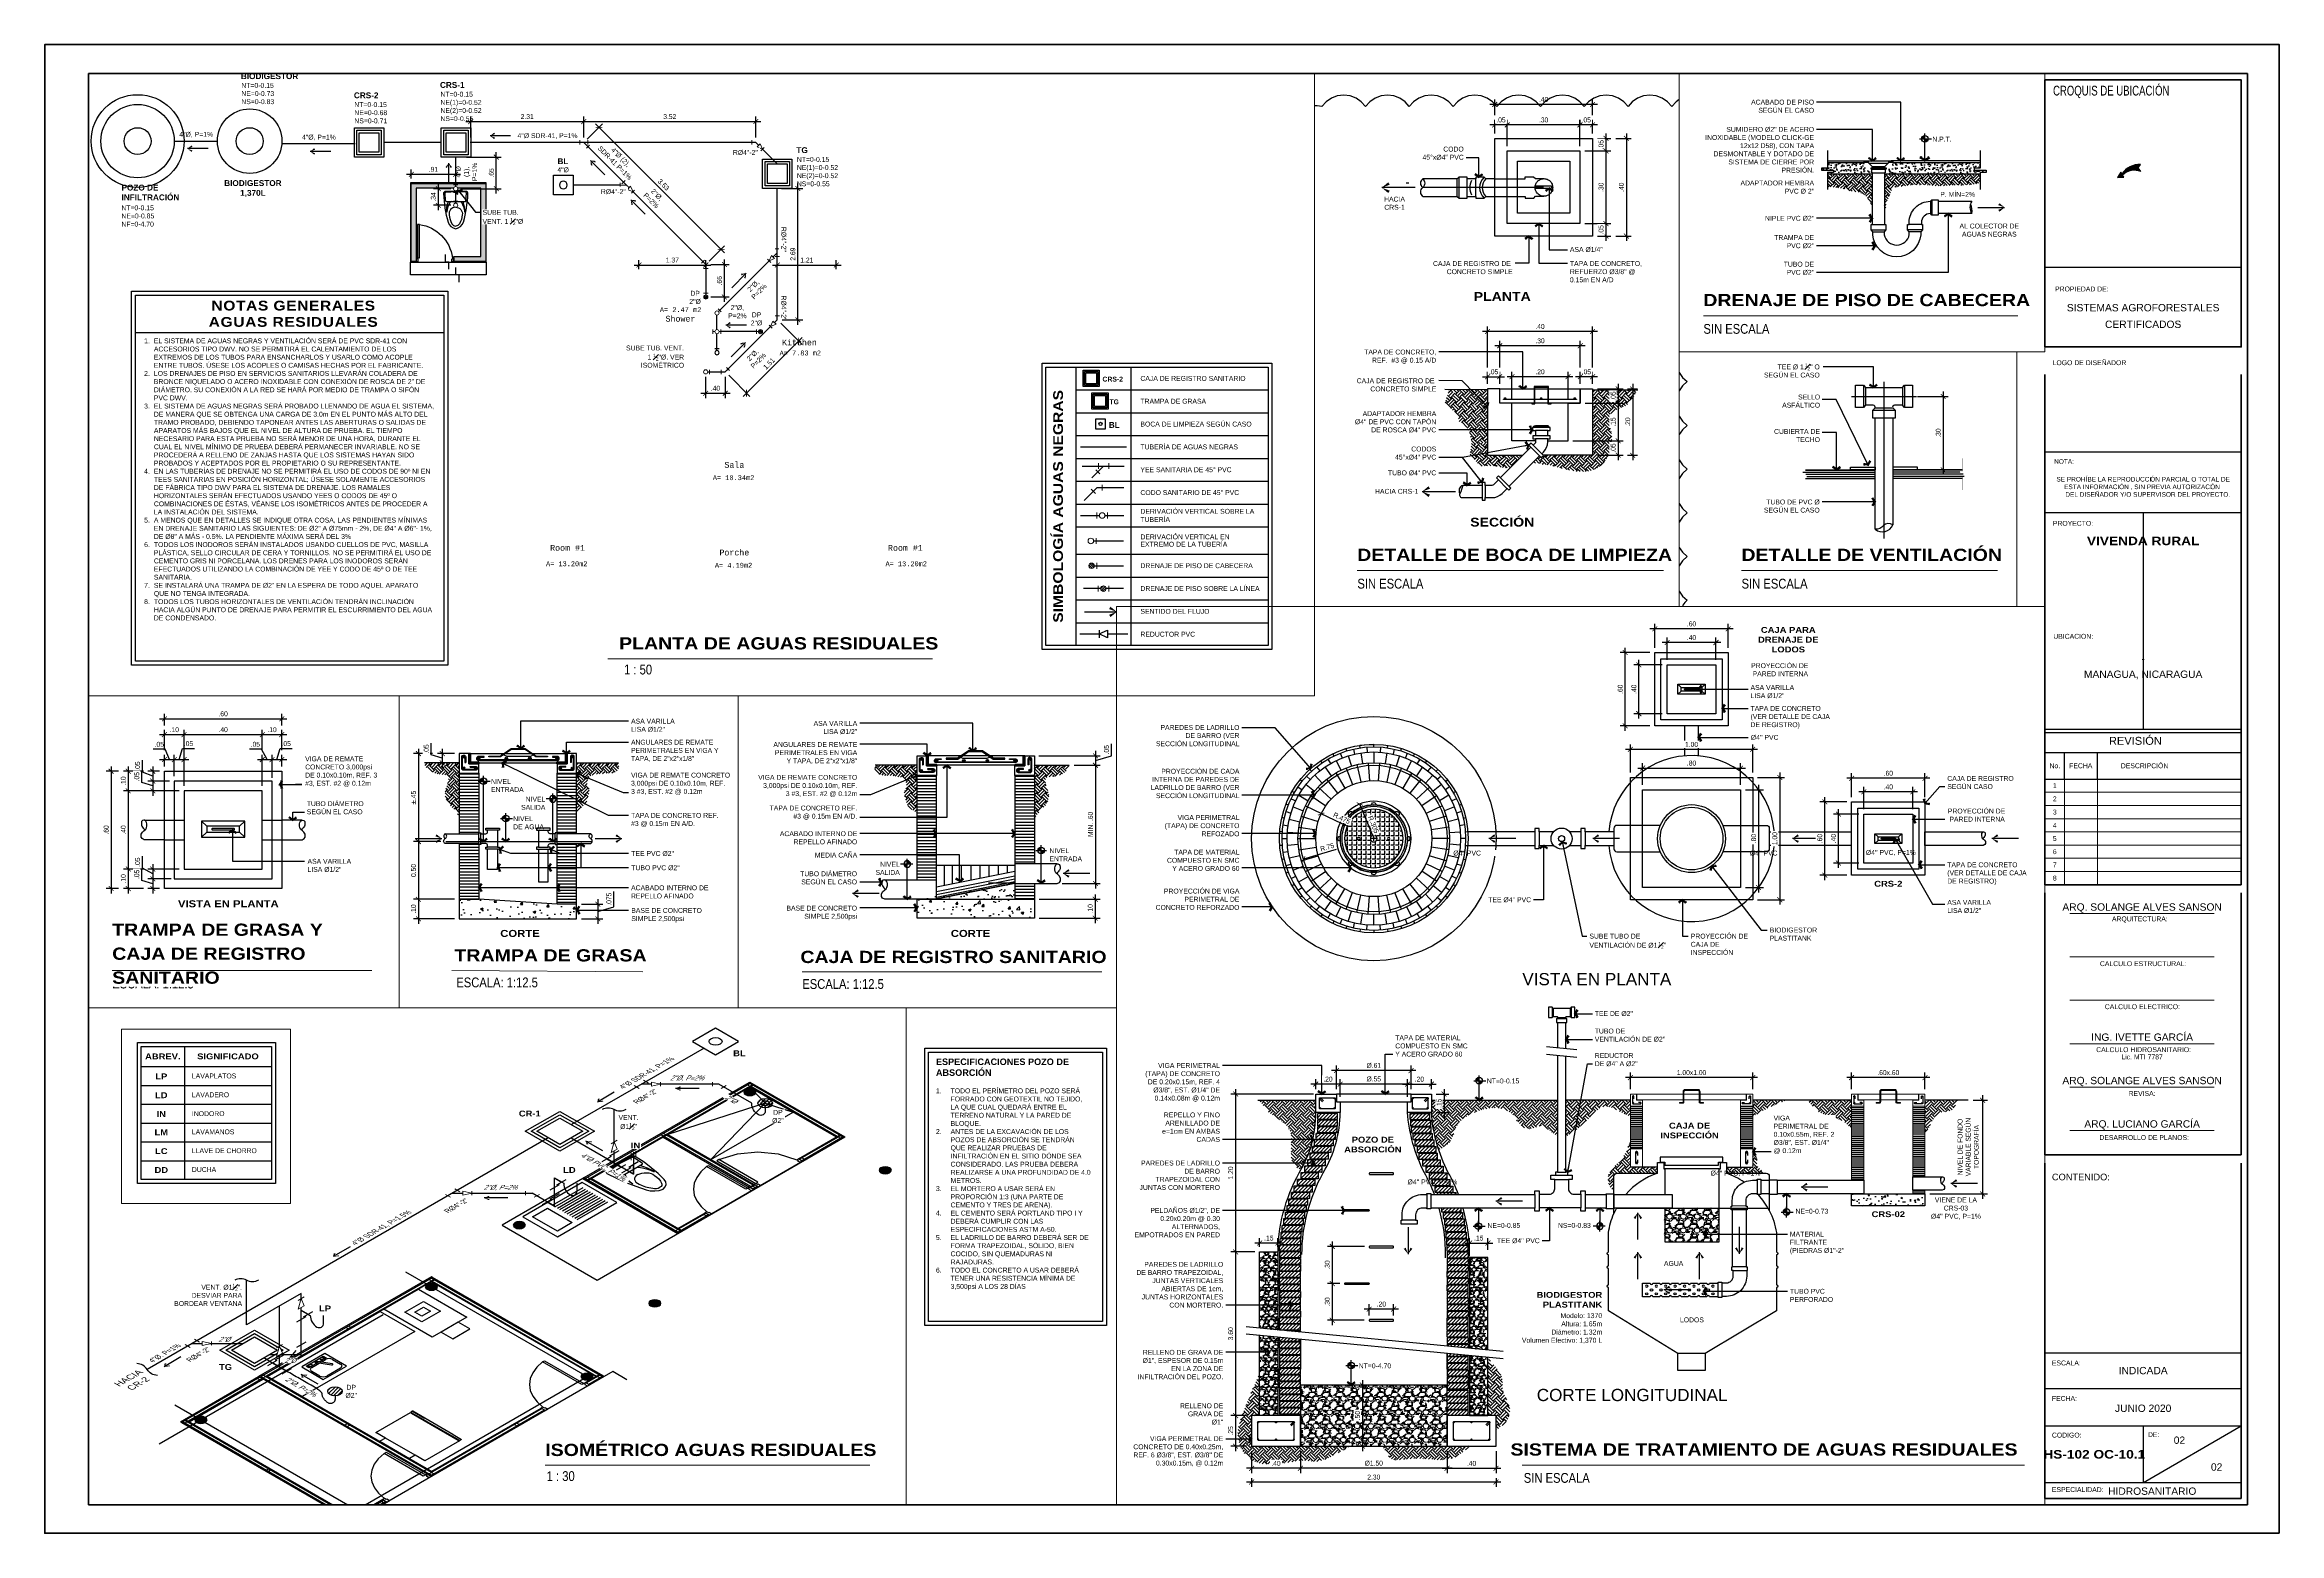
# Paper-space layout 'HS-102 - AGUAS RESIDUALES Y DETALLES' of a CAD drawing. Header units: metres. Extents: x -0.078 to 0.836, y -0.01 to 0.599.
# The model-space entities are those that its viewports show. They can reach past a viewport. Long polylines and large blocks are cut down to what shows.
import ezdxf
from ezdxf.enums import TextEntityAlignment as Align
from ezdxf.xclip import XClip

# ---------------------------------------------------------------- set-up
doc = ezdxf.new("R2010")
doc.units = ezdxf.units.M
doc.header["$MEASUREMENT"] = 0
doc.header["$XCLIPFRAME"] = 0
doc.header["$PDMODE"] = 35
for name, pattern in [('BORDER2', [0.875, 0.25, -0.125, 0.25, -0.125, 0, -0.125]), ('CENTER', [2, 1.25, -0.25, 0.25, -0.25]), ('CENTER2', [1.125, 0.75, -0.125, 0.125, -0.125]), ('CONTINOUS', [0]), ('CONTINUA', [0]), ('HIDDEN', [0.375, 0.25, -0.125])]:
    doc.linetypes.add(name, pattern=pattern)
doc.layers.get('Defpoints').update_dxf_attribs({"color": 171})
for name, color, linetype in [('00-Zonificación', 1, 'Continuous'), ('001-Paredes', 1, 'Continuous'), ('002-TextoAmbiente', 1, 'Continuous'), ('005-Piso', 1, 'Continuous'), ('008-Columnas', 1, 'Continuous'), ('010-Mobiliario', 8, 'Continuous'), ('011-Puertas y Ventanas', 1, 'Continuous'), ('012-Ejes', 8, 'Continuous'), ('A POT', 4, 'HIDDEN'), ('A POT iso', 4, 'HIDDEN'), ('A RES', 5, 'Continuous'), ('A RES iso', 6, 'Continuous'), ('A RES textos', 2, 'Continuous'), ('A RESIDUAL', 5, 'Continuous'), ('AP TEXTOS', 2, 'Continuous'), ('CAJETÍN', 6, 'Continuous'), ('Conjunto', 8, 'Continuous'), ('Cotas', 1, 'Continuous'), ('DET HIDRO', 6, 'Continuous'), ('PAREDES', 8, 'Continuous'), ('PISOS', 1, 'Continuous'), ('TEXTOS', 2, 'Continuous'), ('TEXTOS HIDRO', 2, 'Continuous'), ('TEXTOS HIDROSANITARIOS', 2, 'Continuous')]:
    doc.layers.add(name, color=color, linetype=linetype)
doc.layers.add('A RES accesorios', color=4, linetype='Continuous', lineweight=18)
doc.layers.add('VPORT', color=11, linetype='Continuous', plot=False)
doc.styles.add('Architect Hand_2', font='ARIALN.TTF', dxfattribs={"height": 0.003953})
doc.styles.add('ARIAL', font='arial.ttf')
doc.styles.add('Arial Black_3', font='', dxfattribs={"height": 0.004})
doc.styles.add('Arial Black_4', font='', dxfattribs={"height": 0.005})
doc.styles.add('Arial_11', font='arial.ttf', dxfattribs={"height": 2.701656})
doc.styles.add('Arial_12', font='arial.ttf', dxfattribs={"height": 3})
doc.styles.add('Arial_6', font='arial.ttf', dxfattribs={"height": 2})
doc.styles.add('Arial_7', font='arial.ttf', dxfattribs={"height": 3.241988})
doc.styles.add('Arial_8', font='arial.ttf', dxfattribs={"width": 0.7, "height": 4})
doc.styles.add('COTAS', font='ARIALN.TTF')
doc.styles.add('GRANDE', font='')
doc.styles.add('Marcas', font='')
doc.styles.add('romans', font='romans.shx', dxfattribs={"height": 1.8})
doc.styles.add('SansSerif_3', font='sanss___.ttf', dxfattribs={"height": 1.9})
doc.styles.add('TEXTO HIDROSANITARIO', font='arial.ttf')
doc.styles.add('TITULOS', font='')
doc.styles.get('Arial Black_3').set_extended_font_data('Arial Black')
doc.styles.get('Arial Black_4').set_extended_font_data('Arial Black', bold=True)
doc.styles.get('GRANDE').set_extended_font_data('Arial Black')
doc.styles.get('Marcas').set_extended_font_data('Arial', bold=True)
doc.styles.get('TITULOS').set_extended_font_data('Arial Black', bold=True)
doc.dimstyles.new('ESC-10', dxfattribs={"dimtxt": 0.02, "dimasz": 0.02, "dimexe": 0.02, "dimexo": 0.02, "dimgap": 0.01, "dimtad": 1, "dimzin": 4, "dimdsep": 46, "dimtxsty": 'COTAS', "dimblk": 'ARCHTICK', "dimcen": 0.02, "dimdle": 0.02, "dimclrd": 1, "dimclre": 1, "dimclrt": 2, "dimazin": 0, "dimtfac": 0.75, "dimtmove": 1, "dimatfit": 3, "dimldrblk": 'FLE', "dimfxl": 0.1, "dimtvp": 1.5, "dimtfill": 1, "dimtolj": 1, "dimtzin": 0, "dimarcsym": 0})
doc.dimstyles.new('ESC-12.5', dxfattribs={"dimtxt": 0.025, "dimasz": 0.025, "dimexe": 0.025, "dimexo": 0.025, "dimgap": 0.0125, "dimtad": 1, "dimzin": 4, "dimdsep": 46, "dimtxsty": 'COTAS', "dimblk": 'ARCHTICK', "dimcen": 0.025, "dimdle": 0.025, "dimclrd": 1, "dimclre": 1, "dimclrt": 2, "dimazin": 0, "dimtfac": 0.75, "dimtmove": 1, "dimatfit": 3, "dimldrblk": 'FLE', "dimfxl": 0.1, "dimtvp": 1.5, "dimtfill": 1, "dimtolj": 1, "dimtzin": 0, "dimarcsym": 0})
doc.dimstyles.new('ESC-20', dxfattribs={"dimtxt": 0.04, "dimasz": 0.04, "dimexe": 0.04, "dimexo": 0.04, "dimgap": 0.02, "dimtad": 1, "dimzin": 4, "dimdsep": 46, "dimtxsty": 'COTAS', "dimblk": 'ARCHTICK', "dimcen": 0.04, "dimdle": 0.04, "dimclrd": 1, "dimclre": 1, "dimclrt": 2, "dimazin": 0, "dimtfac": 0.75, "dimtmove": 1, "dimatfit": 3, "dimldrblk": 'FLE', "dimfxl": 0.1, "dimtvp": 1.5, "dimtfill": 1, "dimtolj": 1, "dimtzin": 0, "dimarcsym": 0})
doc.dimstyles.new('ESC-50', dxfattribs={"dimtxt": 0.1, "dimasz": 0.1, "dimexe": 0.1, "dimexo": 0.1, "dimgap": 0.05, "dimtad": 1, "dimzin": 4, "dimdsep": 46, "dimtxsty": 'COTAS', "dimblk": 'ARCHTICK', "dimcen": 0.1, "dimdle": 0.1, "dimclrd": 1, "dimclre": 1, "dimclrt": 2, "dimazin": 0, "dimtfac": 0.75, "dimtmove": 1, "dimatfit": 3, "dimldrblk": 'FLE', "dimfxl": 0.1, "dimtvp": 1.5, "dimtfill": 1, "dimtolj": 1, "dimtzin": 0, "dimarcsym": 0})
pattern_1 = [(45, (-7.854909, 88.013834), (8e-18, 0.034285686), [0.02424364, -0.02424364]), (45, (-7.861337, 88.020263), (8e-18, 0.034285686), [0.02424364, -0.02424364]), (45, (-7.867766, 88.026691), (8e-18, 0.034285686), [0.02424364, -0.02424364]), (135, (-7.867766, 88.030977), (-0.034285686, 1e-17), [0.02424364, -0.02424364]), (135, (-7.861337, 88.037406), (-0.034285686, 1e-17), [0.02424364, -0.02424364]), (135, (-7.854909, 88.043834), (-0.034285686, 1e-17), [0.02424364, -0.02424364])]
pattern_2 = [(45, (1.225957, 91.30608), (3e-18, 0.03673828), [0.02597789, -0.02597789]), (45, (1.21907, 91.312969), (3e-18, 0.03673828), [0.02597789, -0.02597789]), (45, (1.21218, 91.319857), (3e-18, 0.03673828), [0.02597789, -0.02597789]), (135, (1.21218, 91.32445), (-0.03673828, 6e-18), [0.02597789, -0.02597789]), (135, (1.21907, 91.331338), (-0.03673828, 6e-18), [0.02597789, -0.02597789]), (135, (1.225957, 91.338226), (-0.03673828, 6e-18), [0.02597789, -0.02597789])]
pattern_3 = [(45, (6.032149, 92.867548), (3e-18, 0.0367383), [0.0259779, -0.0259779]), (45, (6.02526, 92.874437), (3e-18, 0.0367383), [0.0259779, -0.0259779]), (45, (6.018372, 92.881325), (3e-18, 0.0367383), [0.0259779, -0.0259779]), (135, (6.018372, 92.885917), (-0.0367383, 6e-18), [0.0259779, -0.0259779]), (135, (6.02526, 92.892806), (-0.0367383, 6e-18), [0.0259779, -0.0259779]), (135, (6.032149, 92.899694), (-0.0367383, 6e-18), [0.0259779, -0.0259779])]
pattern_4 = [(45, (-580313.99427, -1337285.643777), (0, 0.076332177029), [0.053975, -0.053975]), (45, (-580314.008584, -1337285.629465), (0, 0.076332177029), [0.053975, -0.053975]), (45, (-580314.022897, -1337285.61515), (0, 0.076332177029), [0.053975, -0.053975]), (135, (-580314.022897, -1337285.60561), (-0.076332177029, 0), [0.053975, -0.053975]), (135, (-580314.008584, -1337285.5913), (-0.076332177029, 0), [0.053975, -0.053975]), (135, (-580313.99427, -1337285.576986), (-0.076332177029, 0), [0.053975, -0.053975])]
pattern_5 = [(0, (-580312.806767, -1337286.843949), (0, 0.015875), [])]
pattern_6 = [(45, (-580312.806767, -1337286.84395), (0, 0.076332177029), [0.053975, -0.053975]), (45, (-580312.82108, -1337286.829637), (0, 0.076332177029), [0.053975, -0.053975]), (45, (-580312.83539, -1337286.815324), (0, 0.076332177029), [0.053975, -0.053975]), (135, (-580312.83539, -1337286.805783), (-0.076332177029, 0), [0.053975, -0.053975]), (135, (-580312.82108, -1337286.79147), (-0.076332177029, 0), [0.053975, -0.053975]), (135, (-580312.806767, -1337286.77716), (-0.076332177029, 0), [0.053975, -0.053975])]
pattern_7 = [(45, (-580312.806767, -1337286.978016), (0, 0.076332177029), [0.053975, -0.053975]), (45, (-580312.82108, -1337286.963703), (0, 0.076332177029), [0.053975, -0.053975]), (45, (-580312.83539, -1337286.94939), (0, 0.076332177029), [0.053975, -0.053975]), (135, (-580312.83539, -1337286.93985), (-0.076332177029, 0), [0.053975, -0.053975]), (135, (-580312.82108, -1337286.92554), (-0.076332177029, 0), [0.053975, -0.053975]), (135, (-580312.806767, -1337286.911225), (-0.076332177029, 0), [0.053975, -0.053975])]
pattern_8 = [(0, (-580314.216384, -1337286.978016), (0, 0.015875), [])]
pattern_9 = [(45, (-762573.671039, -1757293.307079), (-0.0147506811878, 0.0147506811878), [])]
pattern_10 = [(45, (-762573.680453, -1757293.307079), (-0.0147506811878, 0.0147506811878), [])]
pattern_11 = [(45, (-762573.649603, -1757293.307079), (-0.0147506811878, 0.0147506811878), [])]
pattern_12 = [(45, (-762573.671039, -1757292.106907), (-0.0147506811878, 0.0147506811878), [])]
pattern_13 = [(45, (-762573.671039, -1757293.414834), (-0.0147506811878, 0.0147506811878), [])]
pattern_14 = [(228.0127875, (-4330.0897654, -585.8872273), (-0.639477550988, -0.719412244861), [0.010754094, -1.0646572257]), (184.96974073, (-4330.0969595, -585.8952208), (0.9592163264817, 0.0799346938735), [0.0184543629, -1.826981349]), (132.51044708, (-4330.1153445, -585.8968195), (0.799346938735, -0.879281632608), [0.013012409, -1.288230132]), (267.27368901, (-4330.146519, -585.916803), (0.0799346938735, 1.5986938774695), [0.0168053102, -1.6637253905]), (292.83365418, (-4330.1473184, -585.9335894), (-0.3996734693674, 0.9592163264817), [0.0164789368, -1.6314169931]), (357.27368901, (-4330.1409236, -585.948777), (-1.5986938774695, 0.0799346938735), [0.0168053102, -1.6637253905]), (37.69424047, (-4330.1241373, -585.9495764), (-1.0391510203552, -0.7993469387348), [0.022224163, -2.2001903427]), (72.255328375, (-4330.1065517, -585.9359875), (0.5595428571143, 1.7585632652165), [0.0209818979, -2.0772086537]), (121.429565615, (-4330.100157, -585.9160038), (-0.6394775509878, 1.0391510203552), [0.0168622237, -1.6693619909]), (175.23635831, (-4330.10895, -585.9016155), (0.879281632608, -0.079934693873), [0.0192508322, -0.9432903442]), (222.3974378, (-4330.128134, -585.9000168), (-0.9592163264817, -0.8792816326082), [0.0248955005, -2.4646563921]), (138.81407483, (-4330.067384, -585.9176025), (-0.559542857114, 0.479608163241), [0.0084971379, -0.8412203135]), (171.46923439, (-4330.0737785, -585.912007), (1.0391510203552, -0.159869387747), [0.0161657527, -1.600413386]), (225, (-4330.089765, -585.90961), (-9e-18, -0.0799346939), [0.0113044443, -0.1017402838]), (203.19859051, (-4330.095361, -585.900017), (0.399673469367, 0.159869387747), [0.0060876664, -0.6026768254]), (291.8014095, (-4330.100956, -585.902415), (-0.079934693873, 0.23980408162), [0.0086092063, -0.421852294]), (30.96375653, (-4330.097759, -585.910408), (0.23980408162, 0.159869387747), [0.013982896, -0.4521124586]), (161.5650512, (-4330.085769, -585.903214), (0.15986938775, -0.07993469387), [0.0101110194, -0.2426646773]), (16.38954033, (-4330.1473184, -585.902415), (0.7993469387348, 0.2398040816204), [0.0141644278, -1.4022819565]), (70.34617594, (-4330.1337295, -585.898418), (-0.319738775494, -0.8792816326085), [0.0118831715, -1.1764314829]), (293.19859051, (-4330.085769, -585.887227), (-0.159869387747, 0.399673469367), [0.0121752529, -0.596589239]), (343.61045967, (-4330.0809726, -585.898418), (-0.7993469387348, 0.2398040816204), [0.0141644278, -1.4022819565]), (339.44395478, (-4330.147318, -585.951974), (-0.399673469367, 0.159869387747), [0.0136592405, -0.6693030833]), (294.77514057, (-4330.134529, -585.9567705), (-0.3996734693674, 0.879281632608), [0.0114448896, -1.133045754]), (66.8014095, (-4330.084969, -585.967162), (0.159869387747, 0.399673469367), [0.0121752529, -0.596589239]), (17.35402464, (-4330.0801732, -585.955971), (-1.039151020355, -0.319738775494), [0.0133995327, -1.3265501063]), (69.44395478, (-4330.124137, -585.967162), (-0.159869387747, -0.399673469367), [0.0068296202, -0.6761327036]), (101.30993247, (-4330.089765, -585.967162), (-0.079934693873, 0.319738775494), [0.00407587, -0.4035126938]), (165.96375653, (-4330.090565, -585.963165), (0.23980408162, -0.07993469387), [0.0164789368, -0.3131002492]), (186.00900596, (-4330.1065517, -585.9591685), (0.7993469387348, 0.0799346938735), [0.0152715233, -1.5118786589]), (303.6900675, (-4330.097759, -585.917602), (-0.07993469387, 0.15986938775), [0.0115283414, -0.276680296]), (353.15722659, (-4330.091364, -585.9271946), (1.358889795849, -0.159869387747), [0.0201270763, -1.9925770874]), (60.9453959, (-4330.0713804, -585.929593), (-0.319738775494, -0.559542857114), [0.0082297563, -0.8147482872]), (90, (-4330.06738, -585.9224), (-0.0799346939, 0.0799346939), [0.0047960816, -0.0751386122]), (120.25643716, (-4330.1081504, -585.9567705), (0.319738775494, -0.559542857114), [0.0111048474, -1.09938341]), (48.0127875, (-4330.113746, -585.9471783), (0.639477550988, 0.719412244861), [0.021508188, -1.0539031317]), (0, (-4330.09936, -585.93119), (0.0799346939, 0.0799346939), [0.0207830204, -0.0591516735]), (325.30484647, (-4330.0785746, -585.9311914), (0.799346938735, -0.5595428571143), [0.0126387942, -1.2512396894]), (254.0546041, (-4330.068183, -585.938386), (-0.079934693873, -0.319738775494), [0.0116386513, -0.570294704]), (207.64597536, (-4330.0713804, -585.9495764), (-1.518759183596, -0.7993469387348), [0.0189497182, -1.8760252341]), (175.42607874, (-4330.0881667, -585.9583692), (-1.0391510203552, 0.0799346938735), [0.0200475413, -1.984704382])]

# ---------------------------------------------------------------- blocks, each defined once
blk = doc.blocks.new('Cajetin - Cajetin-861440-PLANTAS ARQUITECTONICAS_ MODELO B')
at = {"lineweight": 9}
h = blk.add_hatch(color=1, dxfattribs=at)
edge = h.paths.add_edge_path(flags=0)
edge.add_line((-344.66, 589.63), (-344.26, 588.94))
edge.add_arc((-336.98, 584.1), 8.74, 87.56056, 146.43944, ccw=False)
edge.add_line((-336.61, 592.84), (-337.58, 591.45))
edge.add_line((-337.58, 591.45), (-336.51, 589.97))
edge.add_arc((-339.06, 583.59), 6.87, 68.20661, 135.49306)
edge.add_line((-343.96, 588.41), (-343.53, 587.66))
edge.add_line((-343.53, 587.66), (-346.01, 587.47))
edge.add_line((-346.01, 587.47), (-344.66, 589.63))
at = {"color": 1}
for p, q in [((-344.66, 589.63), (-346.01, 587.47)), ((-346.01, 587.47), (-343.53, 587.66)), ((-344.26, 588.94), (-344.66, 589.63)), ((-343.53, 587.66), (-343.96, 588.41)), ((-337.58, 591.45), (-336.61, 592.84)), ((-336.51, 589.97), (-337.58, 591.45)), ((-335.41, 53.6), (-295.41, 76.75))]:
    blk.add_line(p, q, dxfattribs=at)
at = {"color": 2, "lineweight": 25}
for p, q in [((-375.71, 550.89), (-295.41, 550.89)), ((-375.71, 475.25), (-295.41, 475.25)), ((-375.71, 450.41), (-295.41, 450.41)), ((-375.71, 361.88), (-295.41, 361.88)), ((-375.71, 360.52), (-295.41, 360.52)), ((-375.71, 352.21), (-295.41, 352.21)), ((-367.7, 341.4), (-367.7, 352.21)), ((-354.19, 341.4), (-354.19, 352.21)), ((-375.71, 341.4), (-295.41, 341.4)), ((-375.71, 106.67), (-295.41, 106.67)), ((-375.71, 92.15), (-295.41, 92.15)), ((-375.71, 76.75), (-295.41, 76.75)), ((-335.41, 53.6), (-335.41, 76.75)), ((-375.71, 53.6), (-295.41, 53.6))]:
    blk.add_line(p, q, dxfattribs=at)
at = {"lineweight": 70}
for p, q in [((-375.71, 298.18), (-375.71, 506.85)), ((-295.41, 506.85), (-295.41, 298.18)), ((-375.71, 298.18), (-295.41, 298.18)), ((-375.71, 187.63), (-375.71, 294.8)), ((-295.41, 294.8), (-295.41, 187.63)), ((-375.71, 187.63), (-295.41, 187.63)), ((-375.71, 47.04), (-375.71, 184.26)), ((-295.41, 184.26), (-295.41, 47.04)), ((-295.41, 47.04), (-375.71, 47.04))]:
    blk.add_line(p, q, dxfattribs=at)
at = {"color": 1, "lineweight": 9}
for p, q in [((-367.7, 341.4), (-367.7, 298.18)), ((-354.19, 341.4), (-354.19, 298.18)), ((-375.71, 336), (-295.41, 336)), ((-375.71, 330.6), (-295.41, 330.6)), ((-375.71, 325.19), (-295.41, 325.19)), ((-375.71, 319.79), (-295.41, 319.79)), ((-375.71, 314.39), (-295.41, 314.39)), ((-375.71, 308.98), (-295.41, 308.98)), ((-375.71, 303.58), (-295.41, 303.58)), ((-306.49, 286.38), (-365.49, 286.38)), ((-306.49, 268.63), (-365.49, 268.63)), ((-306.49, 250.89), (-365.49, 250.89)), ((-306.49, 233.14), (-365.49, 233.14)), ((-306.49, 215.39), (-365.49, 215.39)), ((-306.49, 197.64), (-365.49, 197.64))]:
    blk.add_line(p, q, dxfattribs=at)
at = {"color": 1, "lineweight": 70}
blk.add_lwpolyline([(-279.87, 32.85), (-279.87, 641.85), (-1193.87, 641.85), (-1193.87, 32.85)], close=True, dxfattribs=at)
at = {"color": 7, "lineweight": 70}
blk.add_lwpolyline([(-1175.9, 630.03), (-1175.9, 44.56), (-292.93, 44.56), (-292.93, 630.03)], close=True, dxfattribs=at)
at = {"lineweight": 70}
blk.add_lwpolyline([(-375.71, 518.23), (-295.41, 518.23), (-295.41, 627.45), (-375.71, 627.45)], close=True, dxfattribs=at)
at = {"color": 1}
for centre, radius, start, end in [((-336.98, 584.1), 8.74, 87.56056, 146.43944), ((-339.06, 583.59), 6.87, 68.20661, 135.49306)]:
    blk.add_arc(centre, radius, start, end, dxfattribs=at)
at = {"layer": 'Defpoints'}
blk.add_line((-335.56, 450.41), (-335.56, 361.88), dxfattribs=at)
at = {"color": 2, "lineweight": 9}
for s, insert, char_height, width, attachment_point, style in [('CROQUIS DE UBICACIÓN', (-372.42, 625.05), 4, 58.0261, 1, 'Arial_8'), ('PROPIEDAD DE:', (-371.58, 542.9), 2, 27.097, 1, 'Arial_6'), ('LOGO DE DISEÑADOR', (-372.57, 512.74), 2, 37.1181, 1, 'Arial_6'), ('NOTA:', (-371.97, 472.3), 1.9, 9.7806, 1, 'SansSerif_3'), (' SE PROH', (-371.78, 465.02), 1.9, 15.3924, 1, 'SansSerif_3'), ('ESTA INFORMACI', (-367.88, 461.91), 1.9, 27.2574, 1, 'SansSerif_3'), ('DEL DISEÑADOR Y/O SUPERVISOR DEL PROYECTO.', (-367.4, 458.8), 1.9, 65.9795, 1, 'SansSerif_3'), ('Í', (-359.08, 465.02), 1.9, 0.8819, 1, 'SansSerif_3'), ('BE LA REPRODUCCI', (-358.35, 465.02), 1.9, 31.6667, 1, 'SansSerif_3'), ('Ó', (-345.39, 461.91), 1.9, 2.4852, 1, 'SansSerif_3'), ('N , SIN PREVIA AUTORIZACI', (-343.34, 461.91), 1.9, 43.3713, 1, 'SansSerif_3'), ('Ó', (-332.66, 465.02), 1.9, 2.4852, 1, 'SansSerif_3'), ('N PARCIAL O TOTAL DE ', (-330.61, 465.02), 1.9, 37.7595, 1, 'SansSerif_3'), ('Ó', (-308.13, 461.91), 1.9, 2.4852, 1, 'SansSerif_3'), ('N ', (-306.08, 461.91), 1.9, 3.2067, 1, 'SansSerif_3'), ('PROYECTO:', (-372.48, 447.02), 2, 20.2025, 1, 'Arial_6'), ('UBICACION:', (-372.3, 400.81), 2, 20.1224, 1, 'Arial_6'), ('REVISIÓN', (-349.56, 358.67), 3.242, 26.4557, 1, 'Arial_7'), ('No.', (-373.85, 347.85), 2, 5.3713, 1, 'Arial_6'), ('FECHA', (-365.81, 347.85), 2, 11.7046, 1, 'Arial_6'), ('DESCRIPCIÓN', (-344.67, 347.85), 2, 23.9705, 1, 'Arial_6'), ('1', (-371.71, 338.7), 2, 8.0128, 5, 'ARIAL'), ('2', (-371.71, 333.3), 2, 8.0128, 5, 'ARIAL'), ('4', (-371.71, 322.49), 2, 8.0128, 5, 'ARIAL'), ('3', (-371.71, 327.9), 2, 8.0128, 5, 'ARIAL'), ('5', (-371.71, 317.09), 2, 8.0128, 5, 'ARIAL'), ('6', (-371.71, 311.69), 2, 8.0128, 5, 'ARIAL'), ('8', (-371.71, 300.88), 2, 8.0128, 5, 'ARIAL'), ('7', (-371.71, 306.28), 2, 8.0128, 5, 'ARIAL'), ('ARQUITECTURA:', (-336.91, 283.92), 2, 28.1392, 5, 'Arial_6'), ('CALCULO ESTRUCTURAL:', (-335.55, 265.87), 2, 43.692, 5, 'Arial_6'), ('CALCULO ELECTRICO:', (-335.87, 248.26), 2, 37.9198, 5, 'Arial_6'), ('CALCULO HIDROSANITARIO:', (-335.36, 230.68), 2, 47.8607, 5, 'Arial_6'), ('REVISA:', (-335.99, 212.79), 2, 13.7089, 5, 'Arial_6'), ('DESARROLLO DE PLANOS:', (-335.14, 194.74), 2, 45.2953, 5, 'Arial_6'), ('CONTENIDO:', (-372.87, 179.96), 2.702, 28.1392, 1, 'Arial_11'), ('ESCALA:', (-372.87, 103.53), 2, 14.8312, 1, 'Arial_6'), ('FECHA:', (-372.87, 89.01), 2, 14.8312, 1, 'Arial_6'), ('CODIGO:', (-372.87, 74.02), 2, 14.8312, 1, 'Arial_6'), ('DE:', (-333.59, 74.22), 2, 5.7721, 1, 'Arial_6'), ('ESPECIALIDAD:', (-372.87, 51.73), 2, 26.2152, 1, 'Arial_6')]:
    blk.add_mtext(s, dxfattribs=dict(at, insert=insert, char_height=char_height, width=width, attachment_point=attachment_point, style=style))
at = {"color": 2, "lineweight": 9, "style": 'ARIAL'}
for tag, p in [('PROPIETARIO1', (-335.56, 534.25)), ('PROPIETARIO2', (-335.56, 527.46))]:
    blk.add_attdef(tag, text='', height=3, dxfattribs=at).set_placement(p, align=Align.MIDDLE)
at = {"color": 2, "lineweight": 9}
for tag, height, style, p in [('PROYECTO1', 3.5, 'Arial Black_3', (-335.56, 438.84)), ('PROYECTO2', 3.5, 'Arial Black_3', (-335.56, 431.12)), ('PROYECTO3', 3.5, 'Arial Black_3', (-335.56, 423.4)), ('LOCALIZACION1', 3, 'ARIAL', (-335.56, 390.68)), ('LOCALIZACION2', 3, 'ARIAL', (-335.56, 384.3)), ('LOCALIZACION3', 3, 'ARIAL', (-335.56, 377.32)), ('FECHA_REV1', 2, 'ARIAL', (-360.95, 338.7)), ('FECHA_REV2', 2, 'ARIAL', (-360.95, 333.3)), ('FECHA_REV3', 2, 'ARIAL', (-360.95, 327.9)), ('FECHA_REV4', 2, 'ARIAL', (-360.95, 322.49)), ('FECHA_REV5', 2, 'ARIAL', (-360.95, 317.09)), ('FECHA_REV6', 2, 'ARIAL', (-360.95, 311.69)), ('FECHA_REV7', 2, 'ARIAL', (-360.95, 306.28)), ('FECHA_REV8', 2, 'ARIAL', (-360.95, 300.88)), ('ARQUITECTURA', 3, 'Arial_12', (-335.99, 289.07)), ('LIC_ARQ', 2, 'Arial_12', (-335.99, 280.76)), ('ESTRUCTURA', 3, 'Arial_12', (-335.99, 271.32)), ('LIC_EST', 2, 'Arial_12', (-335.99, 263.01)), ('ELECTRICIDAD', 3, 'Arial_12', (-335.99, 253.57)), ('HIDROSANITARIO', 3, 'Arial_12', (-335.99, 235.83)), ('LIC_HIDRO', 2, 'Arial_12', (-335.99, 227.74)), ('REVISA', 3, 'Arial_12', (-335.99, 218.08)), ('DIBUJO', 3, 'Arial_12', (-335.99, 200.33)), ('ESCALA', 3, 'Arial_12', (-335.56, 99.41)), ('FECHA', 3, 'Arial_12', (-335.56, 84.01)), ('HOJA', 3.5, 'Arial Black_3', (-355.56, 65.17)), ('HOJA_CONSECUTIVO', 3, 'Arial_12', (-320.72, 70.95)), ('TOTAL_HOJAS', 3, 'Arial_12', (-305.5, 59.97))]:
    blk.add_attdef(tag, text='', height=height, dxfattribs=dict(at, style=style)).set_placement(p, align=Align.MIDDLE_CENTER)
for tag, height, style, p in [('REV1', 2, 'ARIAL', (-352.8, 338.7)), ('REV2', 2, 'ARIAL', (-352.8, 333.3)), ('REV3', 2, 'ARIAL', (-352.8, 327.9)), ('REV4', 2, 'ARIAL', (-352.8, 322.49)), ('REV5', 2, 'ARIAL', (-352.8, 317.09)), ('REV6', 2, 'ARIAL', (-352.8, 311.69)), ('REV7', 2, 'ARIAL', (-352.8, 306.28)), ('REV8', 2, 'ARIAL', (-352.8, 300.88)), ('CONTENIDO1', 3.5, 'ARIAL', (-372.76, 172.14)), ('CONTENIDO2', 3.5, 'ARIAL', (-372.76, 165.39)), ('CONTENIDO3', 3.5, 'ARIAL', (-372.76, 158.64)), ('CONTENIDO4', 3.5, 'ARIAL', (-372.76, 151.88)), ('ESPECIALIDAD', 3, 'Arial_12', (-349.89, 50.09))]:
    blk.add_attdef(tag, text='', height=height, dxfattribs=dict(at, style=style)).set_placement(p, align=Align.MIDDLE_LEFT)
at = {"lineweight": 9, "style": 'Arial_12'}
blk.add_attdef('LIC_ELEC', text='', height=2, dxfattribs=at).set_placement((-335.99, 245.26), align=Align.MIDDLE_CENTER)
blk = doc.blocks.new('FLECHA')
at = {"color": 2, "linetype": 'Continuous'}
blk.add_line((-0.9, 0), (0, 0), dxfattribs=at)
for points in [[(-0.176, 0.145), (0, 0), (-0.214, 0.08)], [(-0.214, -0.08), (0, 0), (-0.176, -0.145)]]:
    blk.add_solid(points, dxfattribs=at)
blk = doc.blocks.new('A$C09B00896')
at = {"color": 0}
blk.add_lwpolyline([(0.3131, 0), (-0.2869, 0), (-0.2869, 0.6), (0.3131, 0.6)], close=True, dxfattribs=at)
at = {"color": 1}
blk.add_lwpolyline([(0.2631, 0.05), (-0.2369, 0.05), (-0.2369, 0.55), (0.2631, 0.55)], close=True, dxfattribs=at)
at = {"color": 1, "linetype": 'HIDDEN', "ltscale": 0.5}
blk.add_lwpolyline([(0.2131, 0.1), (-0.1869, 0.1), (-0.1869, 0.5), (0.2131, 0.5)], close=True, dxfattribs=at)
blk = doc.blocks.new('A$C651ad4a3')
at = {"color": 0}
blk.add_wipeout([(-0.0446, 0), (0.0446, 0), (0, -0.1133)], dxfattribs=at)
blk.add_lwpolyline([(-0.0446, 0), (0, -0.1133), (0.0446, 0)], close=True, dxfattribs=at)
blk.add_lwpolyline([(-0.0446, -0.1133), (0.0446, -0.1133)], dxfattribs=at)
blk = doc.blocks.new('REDUCTOR')
at = {"color": 0, "linetype": 'Continuous'}
blk.add_wipeout([(0, -0.2237), (-0.0829, -0.0457), (0.0829, -0.0457)], dxfattribs=at)
blk.add_line((-0.0829, -0.2237), (0.0829, -0.2237), dxfattribs=at)
at = {"color": 0, "linetype": 'Continuous', "flags": 128}
blk.add_lwpolyline([(0, -0.2237), (-0.0829, -0.0457), (0.0829, -0.0457)], close=True, dxfattribs=at)
blk = doc.blocks.new('A$C9c60d38d')
at = {"color": 0, "linetype": 'Continuous'}
blk.add_lwpolyline([(-0.15, -0.15), (0.15, -0.15), (0.15, 0.15), (-0.15, 0.15)], close=True, dxfattribs=at)
at = {"color": 1}
blk.add_circle((0, 0), 0.05, dxfattribs=at)
blk = doc.blocks.new('A$Cf66f61d7')
h = blk.add_hatch()
h.set_pattern_fill('LINE', color=1, scale=0.0075, angle=45)
h.set_pattern_definition([(45, (-137.14379, -327.266044), (-0.0168379802, 0.0168379802), [])])
h.paths.add_polyline_path([(-0.0424, 0, 1), (0.0424, 0, 1)])
at = {"linetype": 'Continuous'}
for points in [[(0.0446, 0.0809), (-0.0446, 0.0809)], [(0, 0.0424), (0, 0.0809)]]:
    blk.add_lwpolyline(points, dxfattribs=at)
blk.add_circle((0, 0), 0.0424, dxfattribs=at)
blk = doc.blocks.new('A$Cc32adcf0')
at = {"color": 0, "linetype": 'Continuous'}
for points in [[(-0.0871, -0.0871), (0, 0)], [(-0.0809, 0.0446), (-0.0809, -0.0446)], [(-0.0809, 0), (0.0809, 0)], [(0.0809, 0.0446), (0.0809, -0.0446)], [(-0.1186, -0.0556), (-0.0556, -0.1186)]]:
    blk.add_lwpolyline(points, dxfattribs=at)
blk = doc.blocks.new('A$Cb6e646d6')
at = {"color": 0, "linetype": 'Continuous'}
for points in [[(-0.0572, -0.0572), (0, 0), (0, 0.0809)], [(0.0446, 0.0809), (-0.0446, 0.0809)], [(-0.0257, -0.0887), (-0.0887, -0.0257)]]:
    blk.add_lwpolyline(points, dxfattribs=at)
blk = doc.blocks.new('A$Cd7986013')
at = {"color": 8}
blk.add_wipeout([(-0.0424, 0), (-0.041, -0.011), (-0.0367, -0.0212), (-0.03, -0.03), (-0.0212, -0.0367), (-0.011, -0.041), (0, -0.0424), (0.011, -0.041), (0.0212, -0.0367), (0.03, -0.03), (0.0367, -0.0212), (0.041, -0.011), (0.0424, 0), (0.041, 0.011), (0.0367, 0.0212), (0.03, 0.03), (0.0212, 0.0367), (0.011, 0.041), (0, 0.0424), (-0.011, 0.041), (-0.0212, 0.0367), (-0.03, 0.03), (-0.0367, 0.0212), (-0.041, 0.011)], dxfattribs=at)
at = {"color": 0, "linetype": 'Continuous'}
for points in [[(0.0257, 0.0887), (0.0887, 0.0257)], [(0.03, 0.03), (0.0572, 0.0572)], [(-0.0887, -0.0257), (-0.0257, -0.0887)], [(-0.0572, -0.0572), (-0.03, -0.03)]]:
    blk.add_lwpolyline(points, dxfattribs=at)
blk.add_circle((0, 0), 0.0424, dxfattribs=at)
blk = doc.blocks.new('_ARCHTICK')
at = {"color": 0, "linetype": 'ByBlock', "const_width": 0.15}
blk.add_lwpolyline([(-0.5, -0.5), (0.5, 0.5)], dxfattribs=at)
blk = doc.blocks.new('FLE')
at = {"linetype": 'Continuous'}
h = blk.add_hatch(color=2, dxfattribs=at)
h.paths.add_polyline_path([(-0.572, -0.617), (-0.422, -0.707), (0, 0), (-0.204, 0)])
h.paths.add_polyline_path([(-0.422, 0.707), (-0.572, 0.617), (-0.204, 0), (0, 0)])
at = {"color": 1, "linetype": 'Continuous'}
for p, q in [((0, 0), (-1, 0)), ((-0.309, 0.775), (-0.685, 0.55)), ((-0.204, 0), (-0.64, 0.731)), ((-0.204, 0), (-0.64, -0.731)), ((0.068, -0.113), (-0.49, 0.82)), ((0.068, 0.113), (-0.49, -0.82)), ((-0.685, -0.55), (-0.309, -0.775))]:
    blk.add_line(p, q, dxfattribs=at)
blk = doc.blocks.new('A$C69666F2A')
at = {"color": 1}
blk.add_lwpolyline([(0.241, 0.752), (0.241, 0.407), (0.125, 0.407), (0.125, 0.368), (0.357, 0.368), (0.357, 0.329), (0.241, 0.329), (0.241, 0)], dxfattribs=at)
blk = doc.blocks.new('INDIC NIVEL')
h = blk.add_hatch(color=8)
h.paths.add_polyline_path([(0, 0), (0, -0.122, 0.414214), (0.122, 0)])
h.paths.add_polyline_path([(0, 0.122, 0.414214), (-0.122, 0), (0, 0)])
at = {"color": 0}
for p, q in [((-0.197, 0), (0.197, 0)), ((0, -0.197), (0, 0.197))]:
    blk.add_line(p, q, dxfattribs=at)
blk.add_circle((0, 0), 0.122, dxfattribs=at)
blk = doc.blocks.new('*D110')
at = {"layer": 'Cotas', "color": 1, "lineweight": -2, "transparency": 16777216}
for p, q in [((7.1163, 93.2641), (7.0263, 93.2641)), ((7.0463, 93.2344), (7.0463, 93.2841)), ((7.0963, 93.2344), (7.0963, 93.2841))]:
    blk.add_line(p, q, dxfattribs=at)
at = {"layer": 'Defpoints', "color": 0, "transparency": 16777216}
for p in [(7.0463, 93.2144), (7.0963, 93.2144)]:
    blk.add_point(p, dxfattribs=at)
at = {"layer": 'Cotas', "color": 2, "transparency": 16777216, "insert": (7.0713, 93.2843), "char_height": 0.02, "attachment_point": 5, "style": 'COTAS', "bg_fill": 3, "box_fill_scale": 1.25, "bg_fill_color": 256, "bg_fill_true_color": 13158600, "bg_fill_transparency": 0}
blk.add_mtext('\\A1;.05', dxfattribs=at)
at = {"layer": 'Defpoints', "color": 0, "transparency": 16777216}
blk.add_point((7.0463, 93.2641), dxfattribs=at)
at = {"layer": 'Cotas', "color": 1, "lineweight": -2, "transparency": 16777216, "xscale": 0.02, "yscale": 0.02, "zscale": 0.02, "rotation": 180}
blk.add_blockref('_ARCHTICK', (7.0463, 93.2641), dxfattribs=at)
at = {"layer": 'Cotas', "color": 1, "lineweight": -2, "transparency": 16777216, "xscale": 0.02, "yscale": 0.02, "zscale": 0.02}
blk.add_blockref('_ARCHTICK', (7.0963, 93.2641), dxfattribs=at)
blk = doc.blocks.new('*D57')
at = {"layer": 'Cotas', "color": 1, "lineweight": -2, "transparency": 16777216}
for p, q in [((6.6468, 93.2641), (6.7368, 93.2641)), ((6.6668, 93.2344), (6.6668, 93.2841)), ((6.7168, 93.2344), (6.7168, 93.2841))]:
    blk.add_line(p, q, dxfattribs=at)
at = {"layer": 'Defpoints', "color": 0, "transparency": 16777216}
for p in [(6.6668, 93.2144), (6.7168, 93.2144)]:
    blk.add_point(p, dxfattribs=at)
at = {"layer": 'Cotas', "color": 2, "transparency": 16777216, "insert": (6.6918, 93.2843), "char_height": 0.02, "attachment_point": 5, "style": 'COTAS', "bg_fill": 3, "box_fill_scale": 1.25, "bg_fill_color": 256, "bg_fill_true_color": 13158600, "bg_fill_transparency": 0}
blk.add_mtext('\\A1;.05', dxfattribs=at)
at = {"layer": 'Defpoints', "color": 0, "transparency": 16777216}
blk.add_point((6.7168, 93.2641), dxfattribs=at)
at = {"layer": 'Cotas', "color": 1, "lineweight": -2, "transparency": 16777216, "xscale": 0.02, "yscale": 0.02, "zscale": 0.02, "rotation": 180}
blk.add_blockref('_ARCHTICK', (6.6668, 93.2641), dxfattribs=at)
at = {"layer": 'Cotas', "color": 1, "lineweight": -2, "transparency": 16777216, "xscale": 0.02, "yscale": 0.02, "zscale": 0.02}
blk.add_blockref('_ARCHTICK', (6.7168, 93.2641), dxfattribs=at)
blk = doc.blocks.new('*D58')
at = {"layer": 'Cotas', "color": 1, "lineweight": -2, "transparency": 16777216}
for p, q in [((7.0663, 93.3908), (6.6968, 93.3908)), ((6.7168, 93.3021), (6.7168, 93.4108)), ((7.0463, 93.3021), (7.0463, 93.4108))]:
    blk.add_line(p, q, dxfattribs=at)
at = {"layer": 'Defpoints', "color": 0, "transparency": 16777216}
for p in [(6.7168, 93.3908), (6.7168, 93.2821), (7.0463, 93.2821)]:
    blk.add_point(p, dxfattribs=at)
at = {"layer": 'Cotas', "color": 1, "lineweight": -2, "transparency": 16777216, "xscale": 0.02, "yscale": 0.02, "zscale": 0.02, "rotation": 180}
blk.add_blockref('_ARCHTICK', (6.7168, 93.3908), dxfattribs=at)
at = {"layer": 'Cotas', "color": 1, "lineweight": -2, "transparency": 16777216, "xscale": 0.02, "yscale": 0.02, "zscale": 0.02}
blk.add_blockref('_ARCHTICK', (7.0463, 93.3908), dxfattribs=at)
at = {"layer": 'Cotas', "color": 2, "transparency": 16777216, "insert": (6.8816, 93.411), "char_height": 0.02, "attachment_point": 5, "style": 'COTAS', "bg_fill": 3, "box_fill_scale": 1.25, "bg_fill_color": 256, "bg_fill_true_color": 13158600, "bg_fill_transparency": 0}
blk.add_mtext('\\A1;.30', dxfattribs=at)
blk = doc.blocks.new('*D59')
at = {"layer": 'Cotas', "color": 1, "lineweight": -2, "transparency": 16777216}
for p, q in [((7.1163, 93.4493), (6.6468, 93.4493)), ((6.6668, 93.3021), (6.6668, 93.4693)), ((7.0963, 93.3021), (7.0963, 93.4693))]:
    blk.add_line(p, q, dxfattribs=at)
at = {"layer": 'Defpoints', "color": 0, "transparency": 16777216}
for p in [(6.6668, 93.4493), (6.6668, 93.2821), (7.0963, 93.2821)]:
    blk.add_point(p, dxfattribs=at)
at = {"layer": 'Cotas', "color": 1, "lineweight": -2, "transparency": 16777216, "xscale": 0.02, "yscale": 0.02, "zscale": 0.02, "rotation": 180}
blk.add_blockref('_ARCHTICK', (6.6668, 93.4493), dxfattribs=at)
at = {"layer": 'Cotas', "color": 1, "lineweight": -2, "transparency": 16777216, "xscale": 0.02, "yscale": 0.02, "zscale": 0.02}
blk.add_blockref('_ARCHTICK', (7.0963, 93.4493), dxfattribs=at)
at = {"layer": 'Cotas', "color": 2, "transparency": 16777216, "insert": (6.8816, 93.4695), "char_height": 0.02, "attachment_point": 5, "style": 'COTAS', "bg_fill": 3, "box_fill_scale": 1.25, "bg_fill_color": 256, "bg_fill_true_color": 13158600, "bg_fill_transparency": 0}
blk.add_mtext('\\A1;.40', dxfattribs=at)
blk = doc.blocks.new('*D111')
at = {"layer": 'Cotas', "color": 1, "lineweight": -2, "transparency": 16777216}
for p, q in [((7.0163, 93.2641), (6.7468, 93.2641)), ((6.7668, 93.1754), (6.7668, 93.2841)), ((6.9963, 93.1754), (6.9963, 93.2841))]:
    blk.add_line(p, q, dxfattribs=at)
at = {"layer": 'Defpoints', "color": 0, "transparency": 16777216}
for p in [(6.7668, 93.2641), (6.7668, 93.1554), (6.9963, 93.1554)]:
    blk.add_point(p, dxfattribs=at)
at = {"layer": 'Cotas', "color": 1, "lineweight": -2, "transparency": 16777216, "xscale": 0.02, "yscale": 0.02, "zscale": 0.02, "rotation": 180}
blk.add_blockref('_ARCHTICK', (6.7668, 93.2641), dxfattribs=at)
at = {"layer": 'Cotas', "color": 1, "lineweight": -2, "transparency": 16777216, "xscale": 0.02, "yscale": 0.02, "zscale": 0.02}
blk.add_blockref('_ARCHTICK', (6.9963, 93.2641), dxfattribs=at)
at = {"layer": 'Cotas', "color": 2, "transparency": 16777216, "insert": (6.8816, 93.2843), "char_height": 0.02, "attachment_point": 5, "style": 'COTAS', "bg_fill": 3, "box_fill_scale": 1.25, "bg_fill_color": 256, "bg_fill_true_color": 13158600, "bg_fill_transparency": 0}
blk.add_mtext('\\A1;.20', dxfattribs=at)
blk = doc.blocks.new('*D112')
at = {"layer": 'Cotas', "color": 1, "lineweight": -2, "transparency": 16777216}
for p, q in [((7.2011, 93.2344), (7.2011, 93.1354)), ((7.0663, 93.1554), (7.2211, 93.1554)), ((7.1163, 93.2144), (7.2211, 93.2144))]:
    blk.add_line(p, q, dxfattribs=at)
at = {"layer": 'Defpoints', "color": 0, "transparency": 16777216}
for p in [(7.0463, 93.1554), (7.0963, 93.2144)]:
    blk.add_point(p, dxfattribs=at)
at = {"layer": 'Cotas', "color": 2, "transparency": 16777216, "insert": (7.1808, 93.1849), "char_height": 0.02, "attachment_point": 5, "rotation": 90, "style": 'COTAS', "bg_fill": 3, "box_fill_scale": 1.25, "bg_fill_color": 256, "bg_fill_true_color": 13158600, "bg_fill_transparency": 0}
blk.add_mtext('\\A1;.05', dxfattribs=at)
at = {"layer": 'Defpoints', "color": 0, "transparency": 16777216}
blk.add_point((7.2011, 93.1554), dxfattribs=at)
at = {"layer": 'Cotas', "color": 1, "lineweight": -2, "transparency": 16777216, "xscale": 0.02, "yscale": 0.02, "zscale": 0.02}
for p, rotation in [((7.2011, 93.2144), 90), ((7.2011, 93.1554), 270)]:
    blk.add_blockref('_ARCHTICK', p, dxfattribs=dict(at, rotation=rotation))
blk = doc.blocks.new('*D113')
at = {"layer": 'Cotas', "color": 1, "lineweight": -2, "transparency": 16777216}
for p, q in [((7.0663, 93.1554), (7.2211, 93.1554)), ((7.2011, 93.1754), (7.2011, 92.9819)), ((7.0163, 93.0019), (7.2211, 93.0019))]:
    blk.add_line(p, q, dxfattribs=at)
at = {"layer": 'Defpoints', "color": 0, "transparency": 16777216}
for p in [(7.0463, 93.1554), (6.9963, 93.0019), (7.2011, 93.0019)]:
    blk.add_point(p, dxfattribs=at)
at = {"layer": 'Cotas', "color": 1, "lineweight": -2, "transparency": 16777216, "xscale": 0.02, "yscale": 0.02, "zscale": 0.02}
for p, rotation in [((7.2011, 93.1554), 90), ((7.2011, 93.0019), 270)]:
    blk.add_blockref('_ARCHTICK', p, dxfattribs=dict(at, rotation=rotation))
at = {"layer": 'Cotas', "color": 2, "transparency": 16777216, "insert": (7.1808, 93.0787), "char_height": 0.02, "attachment_point": 5, "rotation": 90, "style": 'COTAS', "bg_fill": 3, "box_fill_scale": 1.25, "bg_fill_color": 256, "bg_fill_true_color": 13158600, "bg_fill_transparency": 0}
blk.add_mtext('\\A1;.15', dxfattribs=at)
blk = doc.blocks.new('*D114')
at = {"layer": 'Cotas', "color": 1, "lineweight": -2, "transparency": 16777216}
for p, q in [((7.0163, 93.0019), (7.2211, 93.0019)), ((7.2011, 93.0219), (7.2011, 92.9229)), ((7.1163, 92.9429), (7.2211, 92.9429))]:
    blk.add_line(p, q, dxfattribs=at)
at = {"layer": 'Defpoints', "color": 0, "transparency": 16777216}
for p in [(6.9963, 93.0019), (7.0963, 92.9429)]:
    blk.add_point(p, dxfattribs=at)
at = {"layer": 'Cotas', "color": 2, "transparency": 16777216, "insert": (7.1808, 92.9724), "char_height": 0.02, "attachment_point": 5, "rotation": 90, "style": 'COTAS', "bg_fill": 3, "box_fill_scale": 1.25, "bg_fill_color": 256, "bg_fill_true_color": 13158600, "bg_fill_transparency": 0}
blk.add_mtext('\\A1;.05', dxfattribs=at)
at = {"layer": 'Defpoints', "color": 0, "transparency": 16777216}
blk.add_point((7.2011, 92.9429), dxfattribs=at)
at = {"layer": 'Cotas', "color": 1, "lineweight": -2, "transparency": 16777216, "xscale": 0.02, "yscale": 0.02, "zscale": 0.02}
for p, rotation in [((7.2011, 93.0019), 90), ((7.2011, 92.9429), 270)]:
    blk.add_blockref('_ARCHTICK', p, dxfattribs=dict(at, rotation=rotation))
blk = doc.blocks.new('*D60')
at = {"layer": 'Cotas', "color": 1, "lineweight": -2, "transparency": 16777216}
for p, q in [((7.2606, 93.2344), (7.2606, 92.9229)), ((7.2391, 93.2144), (7.2806, 93.2144)), ((7.2391, 92.9429), (7.2806, 92.9429))]:
    blk.add_line(p, q, dxfattribs=at)
at = {"layer": 'Defpoints', "color": 0, "transparency": 16777216}
for p in [(7.2191, 93.2144), (7.2191, 92.9429), (7.2606, 92.9429)]:
    blk.add_point(p, dxfattribs=at)
at = {"layer": 'Cotas', "color": 1, "lineweight": -2, "transparency": 16777216, "xscale": 0.02, "yscale": 0.02, "zscale": 0.02}
for p, rotation in [((7.2606, 93.2144), 90), ((7.2606, 92.9429), 270)]:
    blk.add_blockref('_ARCHTICK', p, dxfattribs=dict(at, rotation=rotation))
at = {"layer": 'Cotas', "color": 2, "transparency": 16777216, "insert": (7.2404, 93.0787), "char_height": 0.02, "attachment_point": 5, "rotation": 90, "style": 'COTAS', "bg_fill": 3, "box_fill_scale": 1.25, "bg_fill_color": 256, "bg_fill_true_color": 13158600, "bg_fill_transparency": 0}
blk.add_mtext('\\A1;.20', dxfattribs=at)
blk = doc.blocks.new('A$C40D24C17')
at = {"layer": 'DET HIDRO'}
h = blk.add_hatch(dxfattribs=at)
h.set_pattern_fill('ANGLE', color=8, scale=0.00573, style=0)
h.set_pattern_definition([(0, (-33.739254, -17.256913), (0, 0.040025254), [0.029109275, -0.01091598]), (90, (-33.739254, -17.256913), (-0.040025254, 2e-18), [0.029109275, -0.01091598])])
h.paths.add_polyline_path([(-0.2514, 0, 1), (0.2514, 0, 1)])
h.paths.add_polyline_path([(0.0291, 0, -1), (-0.0291, 0, -1)], flags=16)
h.paths.add_polyline_path([(-0.1179, 0, -1), (-0.1388, 0, -1)], flags=16)
h.paths.add_polyline_path([(0.1388, 0, -1), (0.1179, 0, -1)], flags=16)
at = {"layer": 'DET HIDRO', "color": 8}
for p, q in [((0, -0.0195), (0, 0.0195)), ((-0.0195, 0), (0.0195, 0))]:
    blk.add_line(p, q, dxfattribs=at)
at = {"layer": 'DET HIDRO', "color": 3}
blk.add_circle((0, 0), 0.3199, dxfattribs=at)
at = {"layer": 'DET HIDRO', "color": 1}
for radius in [0.2896, 0.2748, 0.2514, 0.0291]:
    blk.add_circle((0, 0), radius, dxfattribs=at)
at = {"layer": 'DET HIDRO', "color": 8}
for centre in [(-0.1283, 0), (0.1283, 0)]:
    blk.add_circle(centre, 0.0104, dxfattribs=at)
at = {"layer": 'DET HIDRO', "color": 1}
for centre, radius, start, end in [((0, 0.2896), 0.0203, 357.98868, 182.01132), ((-0.1968, 0.2124), 0.0205, 40.78684, 224.8445), ((0.1968, 0.2124), 0.0205, 315.1555, 139.21316), ((-0.2896, 0), 0.0203, 87.98868, 272.01132), ((0.2896, 0), 0.0203, 267.98868, 92.01132), ((-0.1968, -0.2124), 0.0205, 135.1555, 319.21316), ((0.1968, -0.2124), 0.0205, 220.78684, 44.8445), ((0, -0.2896), 0.0203, 177.98868, 2.01132)]:
    blk.add_arc(centre, radius, start, end, dxfattribs=at)
blk = doc.blocks.new('*D61')
at = {"layer": 'Cotas', "color": 1, "lineweight": -2, "transparency": 16777216}
for p, q in [((5.5699, 90.7375), (5.5089, 90.7375)), ((5.541, 90.6848), (5.6411, 90.6848)), ((5.566, 90.6499), (5.566, 90.7098)), ((5.591, 90.6848), (5.5699, 90.7375)), ((5.6161, 90.5999), (5.6161, 90.7098))]:
    blk.add_line(p, q, dxfattribs=at)
at = {"layer": 'Defpoints', "color": 0, "transparency": 16777216}
for p in [(5.6161, 90.6848), (5.566, 90.6249), (5.6161, 90.5749)]:
    blk.add_point(p, dxfattribs=at)
at = {"layer": 'Cotas', "color": 2, "transparency": 16777216, "insert": (5.5394, 90.7628), "char_height": 0.025, "attachment_point": 5, "style": 'COTAS', "bg_fill": 3, "box_fill_scale": 1.25, "bg_fill_color": 256, "bg_fill_true_color": 13158600, "bg_fill_transparency": 0}
blk.add_mtext('\\A1;.05', dxfattribs=at)
at = {"layer": 'Cotas', "color": 1, "lineweight": -2, "transparency": 16777216, "xscale": 0.025, "yscale": 0.025, "zscale": 0.025, "rotation": 180}
blk.add_blockref('_ARCHTICK', (5.566, 90.6848), dxfattribs=at)
at = {"layer": 'Cotas', "color": 1, "lineweight": -2, "transparency": 16777216, "xscale": 0.025, "yscale": 0.025, "zscale": 0.025}
blk.add_blockref('_ARCHTICK', (5.6161, 90.6848), dxfattribs=at)
blk = doc.blocks.new('*D62')
at = {"layer": 'Cotas', "color": 1, "lineweight": -2, "transparency": 16777216}
for p, q in [((5.5911, 90.6848), (5.6911, 90.6848)), ((5.6161, 90.5999), (5.6161, 90.7098)), ((5.6411, 90.6848), (5.658, 90.7413)), ((5.658, 90.7413), (5.719, 90.7413)), ((5.6661, 90.5499), (5.6661, 90.7098))]:
    blk.add_line(p, q, dxfattribs=at)
at = {"layer": 'Defpoints', "color": 0, "transparency": 16777216}
for p in [(5.6661, 90.6848), (5.6161, 90.5749), (5.6661, 90.5249)]:
    blk.add_point(p, dxfattribs=at)
at = {"layer": 'Cotas', "color": 1, "lineweight": -2, "transparency": 16777216, "xscale": 0.025, "yscale": 0.025, "zscale": 0.025, "rotation": 180}
blk.add_blockref('_ARCHTICK', (5.6161, 90.6848), dxfattribs=at)
at = {"layer": 'Cotas', "color": 1, "lineweight": -2, "transparency": 16777216, "xscale": 0.025, "yscale": 0.025, "zscale": 0.025}
blk.add_blockref('_ARCHTICK', (5.6661, 90.6848), dxfattribs=at)
at = {"layer": 'Cotas', "color": 2, "transparency": 16777216, "insert": (5.6885, 90.7665), "char_height": 0.025, "attachment_point": 5, "style": 'COTAS', "bg_fill": 3, "box_fill_scale": 1.25, "bg_fill_color": 256, "bg_fill_true_color": 13158600, "bg_fill_transparency": 0}
blk.add_mtext('\\A1;.05', dxfattribs=at)
blk = doc.blocks.new('*D63')
at = {"layer": 'Cotas', "color": 1, "lineweight": -2, "transparency": 16777216}
for p, q in [((5.6411, 90.8124), (6.0908, 90.8124)), ((5.6661, 90.5499), (5.6661, 90.8374)), ((6.0658, 90.7348), (6.0658, 90.8374))]:
    blk.add_line(p, q, dxfattribs=at)
at = {"layer": 'Defpoints', "color": 0, "transparency": 16777216}
for p in [(6.0658, 90.8124), (6.0658, 90.7098), (5.6661, 90.5249)]:
    blk.add_point(p, dxfattribs=at)
at = {"layer": 'Cotas', "color": 1, "lineweight": -2, "transparency": 16777216, "xscale": 0.025, "yscale": 0.025, "zscale": 0.025, "rotation": 180}
blk.add_blockref('_ARCHTICK', (5.6661, 90.8124), dxfattribs=at)
at = {"layer": 'Cotas', "color": 1, "lineweight": -2, "transparency": 16777216, "xscale": 0.025, "yscale": 0.025, "zscale": 0.025}
blk.add_blockref('_ARCHTICK', (6.0658, 90.8124), dxfattribs=at)
at = {"layer": 'Cotas', "color": 2, "transparency": 16777216, "insert": (5.8659, 90.8376), "char_height": 0.025, "attachment_point": 5, "style": 'COTAS', "bg_fill": 3, "box_fill_scale": 1.25, "bg_fill_color": 256, "bg_fill_true_color": 13158600, "bg_fill_transparency": 0}
blk.add_mtext('\\A1;.40', dxfattribs=at)
blk = doc.blocks.new('*D64')
at = {"layer": 'Cotas', "color": 1, "lineweight": -2, "transparency": 16777216}
for p, q in [((5.541, 90.8124), (5.6911, 90.8124)), ((5.566, 90.7323), (5.566, 90.8374)), ((5.6661, 90.7323), (5.6661, 90.8374))]:
    blk.add_line(p, q, dxfattribs=at)
at = {"layer": 'Defpoints', "color": 0, "transparency": 16777216}
for p in [(5.566, 90.7073), (5.6661, 90.7073)]:
    blk.add_point(p, dxfattribs=at)
at = {"layer": 'Cotas', "color": 1, "lineweight": -2, "transparency": 16777216, "xscale": 0.025, "yscale": 0.025, "zscale": 0.025, "rotation": 180}
blk.add_blockref('_ARCHTICK', (5.566, 90.8124), dxfattribs=at)
at = {"layer": 'Cotas', "color": 1, "lineweight": -2, "transparency": 16777216, "xscale": 0.025, "yscale": 0.025, "zscale": 0.025}
blk.add_blockref('_ARCHTICK', (5.6661, 90.8124), dxfattribs=at)
at = {"layer": 'Cotas', "color": 2, "transparency": 16777216, "insert": (5.6161, 90.8376), "char_height": 0.025, "attachment_point": 5, "style": 'COTAS', "bg_fill": 3, "box_fill_scale": 1.25, "bg_fill_color": 256, "bg_fill_true_color": 13158600, "bg_fill_transparency": 0}
blk.add_mtext('\\A1;.10', dxfattribs=at)
at = {"layer": 'Defpoints', "color": 0, "transparency": 16777216}
blk.add_point((5.6661, 90.8124), dxfattribs=at)
blk = doc.blocks.new('*D65')
at = {"layer": 'Cotas', "color": 1, "lineweight": -2, "transparency": 16777216}
for p, q in [((5.4535, 90.621), (5.4535, 90.682)), ((5.5062, 90.5999), (5.4535, 90.621)), ((5.541, 90.6249), (5.4812, 90.6249)), ((5.5062, 90.6499), (5.5062, 90.5499)), ((5.5911, 90.5749), (5.4812, 90.5749))]:
    blk.add_line(p, q, dxfattribs=at)
at = {"layer": 'Defpoints', "color": 0, "transparency": 16777216}
for p in [(5.566, 90.6249), (5.5062, 90.5749), (5.6161, 90.5749)]:
    blk.add_point(p, dxfattribs=at)
at = {"layer": 'Cotas', "color": 2, "transparency": 16777216, "insert": (5.4282, 90.6515), "char_height": 0.025, "attachment_point": 5, "rotation": 90, "style": 'COTAS', "bg_fill": 3, "box_fill_scale": 1.25, "bg_fill_color": 256, "bg_fill_true_color": 13158600, "bg_fill_transparency": 0}
blk.add_mtext('\\A1;.05', dxfattribs=at)
at = {"layer": 'Cotas', "color": 1, "lineweight": -2, "transparency": 16777216, "xscale": 0.025, "yscale": 0.025, "zscale": 0.025}
for p, rotation in [((5.5062, 90.6249), 90), ((5.5062, 90.5749), 270)]:
    blk.add_blockref('_ARCHTICK', p, dxfattribs=dict(at, rotation=rotation))
blk = doc.blocks.new('*D66')
at = {"layer": 'Cotas', "color": 1, "lineweight": -2, "transparency": 16777216}
for p, q in [((5.6411, 90.5249), (5.3557, 90.5249)), ((5.3807, 90.5499), (5.3807, 90.1002)), ((5.4587, 90.1252), (5.3557, 90.1252))]:
    blk.add_line(p, q, dxfattribs=at)
at = {"layer": 'Defpoints', "color": 0, "transparency": 16777216}
for p in [(5.6661, 90.5249), (5.3807, 90.1252), (5.4837, 90.1252)]:
    blk.add_point(p, dxfattribs=at)
at = {"layer": 'Cotas', "color": 1, "lineweight": -2, "transparency": 16777216, "xscale": 0.025, "yscale": 0.025, "zscale": 0.025}
for p, rotation in [((5.3807, 90.5249), 90), ((5.3807, 90.1252), 270)]:
    blk.add_blockref('_ARCHTICK', p, dxfattribs=dict(at, rotation=rotation))
at = {"layer": 'Cotas', "color": 2, "transparency": 16777216, "insert": (5.3555, 90.325), "char_height": 0.025, "attachment_point": 5, "rotation": 90, "style": 'COTAS', "bg_fill": 3, "box_fill_scale": 1.25, "bg_fill_color": 256, "bg_fill_true_color": 13158600, "bg_fill_transparency": 0}
blk.add_mtext('\\A1;.40', dxfattribs=at)
blk = doc.blocks.new('*D67')
at = {"layer": 'Cotas', "color": 1, "lineweight": -2, "transparency": 16777216}
for p, q in [((5.4535, 90.1298), (5.4535, 90.1908)), ((5.5062, 90.1002), (5.4535, 90.1298)), ((5.6411, 90.1252), (5.4812, 90.1252)), ((5.5062, 90.1502), (5.5062, 90.0501)), ((5.5996, 90.0751), (5.4812, 90.0751))]:
    blk.add_line(p, q, dxfattribs=at)
at = {"layer": 'Defpoints', "color": 0, "transparency": 16777216}
for p in [(5.6661, 90.1252), (5.5062, 90.0751), (5.6246, 90.0751)]:
    blk.add_point(p, dxfattribs=at)
at = {"layer": 'Cotas', "color": 2, "transparency": 16777216, "insert": (5.4282, 90.1603), "char_height": 0.025, "attachment_point": 5, "rotation": 90, "style": 'COTAS', "bg_fill": 3, "box_fill_scale": 1.25, "bg_fill_color": 256, "bg_fill_true_color": 13158600, "bg_fill_transparency": 0}
blk.add_mtext('\\A1;.05', dxfattribs=at)
at = {"layer": 'Cotas', "color": 1, "lineweight": -2, "transparency": 16777216, "xscale": 0.025, "yscale": 0.025, "zscale": 0.025}
for p, rotation in [((5.5062, 90.1252), 90), ((5.5062, 90.0751), 270)]:
    blk.add_blockref('_ARCHTICK', p, dxfattribs=dict(at, rotation=rotation))
blk = doc.blocks.new('*D68')
at = {"layer": 'Cotas', "color": 1, "lineweight": -2, "transparency": 16777216}
for p, q in [((5.4587, 90.6249), (5.3557, 90.6249)), ((5.3807, 90.6499), (5.3807, 90.4999)), ((5.4587, 90.5249), (5.3557, 90.5249))]:
    blk.add_line(p, q, dxfattribs=at)
at = {"layer": 'Defpoints', "color": 0, "transparency": 16777216}
for p in [(5.4837, 90.6249), (5.4837, 90.5249)]:
    blk.add_point(p, dxfattribs=at)
at = {"layer": 'Cotas', "color": 1, "lineweight": -2, "transparency": 16777216, "xscale": 0.025, "yscale": 0.025, "zscale": 0.025}
for p, rotation in [((5.3807, 90.6249), 90), ((5.3807, 90.5249), 270)]:
    blk.add_blockref('_ARCHTICK', p, dxfattribs=dict(at, rotation=rotation))
at = {"layer": 'Cotas', "color": 2, "transparency": 16777216, "insert": (5.3555, 90.5749), "char_height": 0.025, "attachment_point": 5, "rotation": 90, "style": 'COTAS', "bg_fill": 3, "box_fill_scale": 1.25, "bg_fill_color": 256, "bg_fill_true_color": 13158600, "bg_fill_transparency": 0}
blk.add_mtext('\\A1;.10', dxfattribs=at)
at = {"layer": 'Defpoints', "color": 0, "transparency": 16777216}
blk.add_point((5.3807, 90.5249), dxfattribs=at)
blk = doc.blocks.new('*D69')
at = {"layer": 'Cotas', "color": 1, "lineweight": -2, "transparency": 16777216}
for p, q in [((5.4587, 90.1252), (5.3557, 90.1252)), ((5.3807, 90.1502), (5.3807, 90.0001)), ((5.4587, 90.0251), (5.3557, 90.0251))]:
    blk.add_line(p, q, dxfattribs=at)
at = {"layer": 'Defpoints', "color": 0, "transparency": 16777216}
for p in [(5.4837, 90.1252), (5.4837, 90.0251)]:
    blk.add_point(p, dxfattribs=at)
at = {"layer": 'Cotas', "color": 1, "lineweight": -2, "transparency": 16777216, "xscale": 0.025, "yscale": 0.025, "zscale": 0.025}
for p, rotation in [((5.3807, 90.1252), 90), ((5.3807, 90.0251), 270)]:
    blk.add_blockref('_ARCHTICK', p, dxfattribs=dict(at, rotation=rotation))
at = {"layer": 'Cotas', "color": 2, "transparency": 16777216, "insert": (5.3555, 90.0751), "char_height": 0.025, "attachment_point": 5, "rotation": 90, "style": 'COTAS', "bg_fill": 3, "box_fill_scale": 1.25, "bg_fill_color": 256, "bg_fill_true_color": 13158600, "bg_fill_transparency": 0}
blk.add_mtext('\\A1;.10', dxfattribs=at)
at = {"layer": 'Defpoints', "color": 0, "transparency": 16777216}
blk.add_point((5.3807, 90.0251), dxfattribs=at)
blk = doc.blocks.new('*D70')
at = {"layer": 'Cotas', "color": 1, "lineweight": -2, "transparency": 16777216}
for p, q in [((5.541, 90.8933), (6.1909, 90.8933)), ((5.566, 90.8599), (5.566, 90.9183)), ((6.1659, 90.8599), (6.1659, 90.9183))]:
    blk.add_line(p, q, dxfattribs=at)
at = {"layer": 'Defpoints', "color": 0, "transparency": 16777216}
for p in [(6.1659, 90.8933), (5.566, 90.8349), (6.1659, 90.8349)]:
    blk.add_point(p, dxfattribs=at)
at = {"layer": 'Cotas', "color": 1, "lineweight": -2, "transparency": 16777216, "xscale": 0.025, "yscale": 0.025, "zscale": 0.025, "rotation": 180}
blk.add_blockref('_ARCHTICK', (5.566, 90.8933), dxfattribs=at)
at = {"layer": 'Cotas', "color": 1, "lineweight": -2, "transparency": 16777216, "xscale": 0.025, "yscale": 0.025, "zscale": 0.025}
blk.add_blockref('_ARCHTICK', (6.1659, 90.8933), dxfattribs=at)
at = {"layer": 'Cotas', "color": 2, "transparency": 16777216, "insert": (5.8659, 90.9186), "char_height": 0.025, "attachment_point": 5, "style": 'COTAS', "bg_fill": 3, "box_fill_scale": 1.25, "bg_fill_color": 256, "bg_fill_true_color": 13158600, "bg_fill_transparency": 0}
blk.add_mtext('\\A1;.60', dxfattribs=at)
blk = doc.blocks.new('*D71')
at = {"layer": 'Cotas', "color": 1, "lineweight": -2, "transparency": 16777216}
for p, q in [((6.7059, 88.4974), (6.7059, 88.3994)), ((6.7879, 88.473), (6.7879, 88.534)), ((6.4164, 88.4724), (6.7309, 88.4724)), ((6.6132, 88.4244), (6.7309, 88.4244)), ((6.7059, 88.4484), (6.7879, 88.473))]:
    blk.add_line(p, q, dxfattribs=at)
at = {"layer": 'Defpoints', "color": 0, "transparency": 16777216}
for p in [(6.3914, 88.4724), (6.5882, 88.4244), (6.7059, 88.4244)]:
    blk.add_point(p, dxfattribs=at)
at = {"layer": 'Cotas', "color": 2, "transparency": 16777216, "insert": (6.7626, 88.5035), "char_height": 0.025, "attachment_point": 5, "rotation": 90, "style": 'COTAS', "bg_fill": 3, "box_fill_scale": 1.25, "bg_fill_color": 256, "bg_fill_true_color": 13158600, "bg_fill_transparency": 0}
blk.add_mtext('\\A1;.05', dxfattribs=at)
at = {"layer": 'Cotas', "color": 1, "lineweight": -2, "transparency": 16777216, "xscale": 0.025, "yscale": 0.025, "zscale": 0.025}
for p, rotation in [((6.7059, 88.4724), 90), ((6.7059, 88.4244), 270)]:
    blk.add_blockref('_ARCHTICK', p, dxfattribs=dict(at, rotation=rotation))
blk = doc.blocks.new('*D72')
at = {"layer": 'Cotas', "color": 1, "lineweight": -2, "transparency": 16777216}
for p, q in [((6.7048, 87.7638), (6.7048, 87.6168)), ((6.419, 87.7388), (6.7298, 87.7388)), ((6.419, 87.6418), (6.7298, 87.6418))]:
    blk.add_line(p, q, dxfattribs=at)
at = {"layer": 'Defpoints', "color": 0, "transparency": 16777216}
for p in [(6.394, 87.7388), (6.394, 87.6418)]:
    blk.add_point(p, dxfattribs=at)
at = {"layer": 'Cotas', "color": 1, "lineweight": -2, "transparency": 16777216, "xscale": 0.025, "yscale": 0.025, "zscale": 0.025}
for p, rotation in [((6.7048, 87.7388), 90), ((6.7048, 87.6418), 270)]:
    blk.add_blockref('_ARCHTICK', p, dxfattribs=dict(at, rotation=rotation))
at = {"layer": 'Cotas', "color": 2, "transparency": 16777216, "insert": (6.6795, 87.6903), "char_height": 0.025, "attachment_point": 5, "rotation": 90, "style": 'COTAS', "bg_fill": 3, "box_fill_scale": 1.25, "bg_fill_color": 256, "bg_fill_true_color": 13158600, "bg_fill_transparency": 0}
blk.add_mtext('\\A1;.10', dxfattribs=at)
at = {"layer": 'Defpoints', "color": 0, "transparency": 16777216}
blk.add_point((6.7048, 87.6418), dxfattribs=at)
blk = doc.blocks.new('*D115')
at = {"layer": 'Cotas', "color": 1, "lineweight": -2, "transparency": 16777216}
for p, q in [((6.5971, 88.4244), (6.7309, 88.4244)), ((6.7059, 88.4494), (6.7059, 87.7944)), ((6.5361, 87.8194), (6.7309, 87.8194))]:
    blk.add_line(p, q, dxfattribs=at)
at = {"layer": 'Defpoints', "color": 0, "transparency": 16777216}
for p in [(6.5721, 88.4244), (6.5111, 87.8194), (6.7059, 87.8194)]:
    blk.add_point(p, dxfattribs=at)
at = {"layer": 'Cotas', "color": 1, "lineweight": -2, "transparency": 16777216, "xscale": 0.025, "yscale": 0.025, "zscale": 0.025}
for p, rotation in [((6.7059, 88.4244), 90), ((6.7059, 87.8194), 270)]:
    blk.add_blockref('_ARCHTICK', p, dxfattribs=dict(at, rotation=rotation))
at = {"layer": 'Cotas', "color": 2, "transparency": 16777216, "insert": (6.6806, 88.1219), "char_height": 0.025, "attachment_point": 5, "rotation": 90, "style": 'COTAS', "bg_fill": 3, "box_fill_scale": 1.25, "bg_fill_color": 256, "bg_fill_true_color": 13158600, "bg_fill_transparency": 0}
blk.add_mtext('\\A1;MIN. .60', dxfattribs=at)
blk = doc.blocks.new('*D73')
at = {"layer": 'Cotas', "color": 1, "lineweight": -2, "transparency": 16777216}
for p, q in [((2.8805, 88.4839), (2.7838, 88.4839)), ((2.8088, 88.5089), (2.8088, 88.0089)), ((2.9231, 88.0339), (2.7838, 88.0339))]:
    blk.add_line(p, q, dxfattribs=at)
at = {"layer": 'Defpoints', "color": 0, "transparency": 16777216}
for p in [(2.9055, 88.4839), (2.8088, 88.0339), (2.9481, 88.0339)]:
    blk.add_point(p, dxfattribs=at)
at = {"layer": 'Cotas', "color": 1, "lineweight": -2, "transparency": 16777216, "xscale": 0.025, "yscale": 0.025, "zscale": 0.025}
for p, rotation in [((2.8088, 88.4839), 90), ((2.8088, 88.0339), 270)]:
    blk.add_blockref('_ARCHTICK', p, dxfattribs=dict(at, rotation=rotation))
at = {"layer": 'Cotas', "color": 2, "transparency": 16777216, "insert": (2.7836, 88.2589), "char_height": 0.025, "attachment_point": 5, "rotation": 90, "style": 'COTAS', "bg_fill": 3, "box_fill_scale": 1.25, "bg_fill_color": 256, "bg_fill_true_color": 13158600, "bg_fill_transparency": 0}
blk.add_mtext('\\A1;%%P.45', dxfattribs=at)
blk = doc.blocks.new('*D74')
at = {"layer": 'Cotas', "color": 1, "lineweight": -2, "transparency": 16777216}
for p, q in [((2.874, 88.4768), (2.874, 88.5378)), ((2.9305, 88.4599), (2.874, 88.4768)), ((2.9926, 88.4839), (2.9055, 88.4839)), ((2.9305, 88.5089), (2.9305, 88.4109)), ((2.9635, 88.4359), (2.9055, 88.4359))]:
    blk.add_line(p, q, dxfattribs=at)
at = {"layer": 'Defpoints', "color": 0, "transparency": 16777216}
for p in [(3.0176, 88.4839), (2.9305, 88.4359), (2.9885, 88.4359)]:
    blk.add_point(p, dxfattribs=at)
at = {"layer": 'Cotas', "color": 1, "lineweight": -2, "transparency": 16777216, "xscale": 0.025, "yscale": 0.025, "zscale": 0.025}
for p, rotation in [((2.9305, 88.4839), 90), ((2.9305, 88.4359), 270)]:
    blk.add_blockref('_ARCHTICK', p, dxfattribs=dict(at, rotation=rotation))
at = {"layer": 'Cotas', "color": 2, "transparency": 16777216, "insert": (2.8487, 88.5073), "char_height": 0.025, "attachment_point": 5, "rotation": 90, "style": 'COTAS', "bg_fill": 3, "box_fill_scale": 1.25, "bg_fill_color": 256, "bg_fill_true_color": 13158600, "bg_fill_transparency": 0}
blk.add_mtext('\\A1;.05', dxfattribs=at)
blk = doc.blocks.new('*D75')
at = {"layer": 'Cotas', "color": 1, "linetype": 'Continuous', "lineweight": -2, "transparency": 16777216}
for p, q in [((2.9231, 88.0339), (2.7838, 88.0339)), ((2.8088, 88.0589), (2.8088, 87.7138)), ((2.9926, 87.7388), (2.7838, 87.7388))]:
    blk.add_line(p, q, dxfattribs=at)
at = {"layer": 'Defpoints', "color": 0, "linetype": 'Continuous', "transparency": 16777216}
for p in [(2.9481, 88.0339), (2.8088, 87.7388), (3.0176, 87.7388)]:
    blk.add_point(p, dxfattribs=at)
at = {"layer": 'Cotas', "color": 1, "linetype": 'Continuous', "lineweight": -2, "transparency": 16777216, "xscale": 0.025, "yscale": 0.025, "zscale": 0.025}
for p, rotation in [((2.8088, 88.0339), 90), ((2.8088, 87.7388), 270)]:
    blk.add_blockref('_ARCHTICK', p, dxfattribs=dict(at, rotation=rotation))
at = {"layer": 'Cotas', "color": 2, "linetype": 'Continuous', "transparency": 16777216, "insert": (2.7836, 87.8863), "char_height": 0.025, "attachment_point": 5, "rotation": 90, "style": 'COTAS', "bg_fill": 3, "box_fill_scale": 1.25, "bg_fill_color": 256, "bg_fill_true_color": 13158600, "bg_fill_transparency": 0}
blk.add_mtext('\\A1;0.50', dxfattribs=at)
blk = doc.blocks.new('*D116')
at = {"layer": 'Cotas', "color": 1, "linetype": 'Continuous', "lineweight": -2, "transparency": 16777216}
for p, q in [((2.8088, 87.7638), (2.8088, 87.6139)), ((2.9926, 87.7388), (2.7838, 87.7388)), ((2.9926, 87.6389), (2.7838, 87.6389))]:
    blk.add_line(p, q, dxfattribs=at)
at = {"layer": 'Defpoints', "color": 0, "linetype": 'Continuous', "transparency": 16777216}
for p in [(3.0176, 87.7388), (3.0176, 87.6389)]:
    blk.add_point(p, dxfattribs=at)
at = {"layer": 'Cotas', "color": 1, "linetype": 'Continuous', "lineweight": -2, "transparency": 16777216, "xscale": 0.025, "yscale": 0.025, "zscale": 0.025}
for p, rotation in [((2.8088, 87.7388), 90), ((2.8088, 87.6389), 270)]:
    blk.add_blockref('_ARCHTICK', p, dxfattribs=dict(at, rotation=rotation))
at = {"layer": 'Cotas', "color": 2, "linetype": 'Continuous', "transparency": 16777216, "insert": (2.7836, 87.6888), "char_height": 0.025, "attachment_point": 5, "rotation": 90, "style": 'COTAS', "bg_fill": 3, "box_fill_scale": 1.25, "bg_fill_color": 256, "bg_fill_true_color": 13158600, "bg_fill_transparency": 0}
blk.add_mtext('\\A1;.10', dxfattribs=at)
at = {"layer": 'Defpoints', "color": 0, "linetype": 'Continuous', "transparency": 16777216}
blk.add_point((2.8088, 87.6389), dxfattribs=at)
blk = doc.blocks.new('*D117')
at = {"layer": 'Cotas', "color": 1, "linetype": 'Continuous', "lineweight": -2, "transparency": 16777216}
for p, q in [((3.8081, 87.701), (3.8081, 87.7779)), ((3.6426, 87.7139), (3.7511, 87.7139)), ((3.7261, 87.7389), (3.7261, 87.6139)), ((3.7261, 87.6764), (3.8081, 87.701)), ((3.6426, 87.6389), (3.7511, 87.6389))]:
    blk.add_line(p, q, dxfattribs=at)
at = {"layer": 'Defpoints', "color": 0, "linetype": 'Continuous', "transparency": 16777216}
for p in [(3.6176, 87.7139), (3.6176, 87.6389), (3.7261, 87.6389)]:
    blk.add_point(p, dxfattribs=at)
at = {"layer": 'Cotas', "color": 1, "linetype": 'Continuous', "lineweight": -2, "transparency": 16777216, "xscale": 0.025, "yscale": 0.025, "zscale": 0.025, "rotation": 270}
blk.add_blockref('_ARCHTICK', (3.7261, 87.6389), dxfattribs=at)
at = {"layer": 'Cotas', "color": 2, "linetype": 'Continuous', "transparency": 16777216, "insert": (3.7829, 87.7394), "char_height": 0.025, "attachment_point": 5, "rotation": 90, "style": 'COTAS', "bg_fill": 3, "box_fill_scale": 1.25, "bg_fill_color": 256, "bg_fill_true_color": 13158600, "bg_fill_transparency": 0}
blk.add_mtext('\\A1;.075', dxfattribs=at)
at = {"layer": 'Cotas', "color": 1, "linetype": 'Continuous', "lineweight": -2, "transparency": 16777216, "xscale": 0.025, "yscale": 0.025, "zscale": 0.025, "rotation": 90}
blk.add_blockref('_ARCHTICK', (3.7261, 87.7139), dxfattribs=at)
blk = doc.blocks.new('*D76')
at = {"layer": 'Cotas', "color": 1, "lineweight": -2, "transparency": 16777216}
for p, q in [((6.0612, 90.7375), (6.0002, 90.7375)), ((6.0408, 90.6848), (6.1408, 90.6848)), ((6.0908, 90.6848), (6.0612, 90.7375)), ((6.0658, 90.5499), (6.0658, 90.7098)), ((6.1158, 90.5913), (6.1158, 90.7098))]:
    blk.add_line(p, q, dxfattribs=at)
at = {"layer": 'Defpoints', "color": 0, "transparency": 16777216}
for p in [(6.1158, 90.6848), (6.0658, 90.5249), (6.1158, 90.5663)]:
    blk.add_point(p, dxfattribs=at)
at = {"layer": 'Cotas', "color": 2, "transparency": 16777216, "insert": (6.0307, 90.7628), "char_height": 0.025, "attachment_point": 5, "style": 'COTAS', "bg_fill": 3, "box_fill_scale": 1.25, "bg_fill_color": 256, "bg_fill_true_color": 13158600, "bg_fill_transparency": 0}
blk.add_mtext('\\A1;.05', dxfattribs=at)
at = {"layer": 'Cotas', "color": 1, "lineweight": -2, "transparency": 16777216, "xscale": 0.025, "yscale": 0.025, "zscale": 0.025, "rotation": 180}
blk.add_blockref('_ARCHTICK', (6.0658, 90.6848), dxfattribs=at)
at = {"layer": 'Cotas', "color": 1, "lineweight": -2, "transparency": 16777216, "xscale": 0.025, "yscale": 0.025, "zscale": 0.025}
blk.add_blockref('_ARCHTICK', (6.1158, 90.6848), dxfattribs=at)
blk = doc.blocks.new('*D77')
at = {"layer": 'Cotas', "color": 1, "lineweight": -2, "transparency": 16777216}
for p, q in [((6.0908, 90.6848), (6.1909, 90.6848)), ((6.1158, 90.5913), (6.1158, 90.7098)), ((6.1408, 90.6848), (6.1578, 90.7413)), ((6.1578, 90.7413), (6.2188, 90.7413)), ((6.1659, 90.6499), (6.1659, 90.7098))]:
    blk.add_line(p, q, dxfattribs=at)
at = {"layer": 'Defpoints', "color": 0, "transparency": 16777216}
for p in [(6.1659, 90.6848), (6.1659, 90.6249), (6.1158, 90.5663)]:
    blk.add_point(p, dxfattribs=at)
at = {"layer": 'Cotas', "color": 1, "lineweight": -2, "transparency": 16777216, "xscale": 0.025, "yscale": 0.025, "zscale": 0.025, "rotation": 180}
blk.add_blockref('_ARCHTICK', (6.1158, 90.6848), dxfattribs=at)
at = {"layer": 'Cotas', "color": 1, "lineweight": -2, "transparency": 16777216, "xscale": 0.025, "yscale": 0.025, "zscale": 0.025}
blk.add_blockref('_ARCHTICK', (6.1659, 90.6848), dxfattribs=at)
at = {"layer": 'Cotas', "color": 2, "transparency": 16777216, "insert": (6.1883, 90.7665), "char_height": 0.025, "attachment_point": 5, "style": 'COTAS', "bg_fill": 3, "box_fill_scale": 1.25, "bg_fill_color": 256, "bg_fill_true_color": 13158600, "bg_fill_transparency": 0}
blk.add_mtext('\\A1;.05', dxfattribs=at)
blk = doc.blocks.new('*D78')
at = {"layer": 'Cotas', "color": 1, "lineweight": -2, "transparency": 16777216}
for p, q in [((6.0408, 90.8124), (6.1909, 90.8124)), ((6.0658, 90.7323), (6.0658, 90.8374)), ((6.1659, 90.7323), (6.1659, 90.8374))]:
    blk.add_line(p, q, dxfattribs=at)
at = {"layer": 'Defpoints', "color": 0, "transparency": 16777216}
for p in [(6.0658, 90.7073), (6.1659, 90.7073)]:
    blk.add_point(p, dxfattribs=at)
at = {"layer": 'Cotas', "color": 1, "lineweight": -2, "transparency": 16777216, "xscale": 0.025, "yscale": 0.025, "zscale": 0.025, "rotation": 180}
blk.add_blockref('_ARCHTICK', (6.0658, 90.8124), dxfattribs=at)
at = {"layer": 'Cotas', "color": 1, "lineweight": -2, "transparency": 16777216, "xscale": 0.025, "yscale": 0.025, "zscale": 0.025}
blk.add_blockref('_ARCHTICK', (6.1659, 90.8124), dxfattribs=at)
at = {"layer": 'Cotas', "color": 2, "transparency": 16777216, "insert": (6.1158, 90.8376), "char_height": 0.025, "attachment_point": 5, "style": 'COTAS', "bg_fill": 3, "box_fill_scale": 1.25, "bg_fill_color": 256, "bg_fill_true_color": 13158600, "bg_fill_transparency": 0}
blk.add_mtext('\\A1;.10', dxfattribs=at)
at = {"layer": 'Defpoints', "color": 0, "transparency": 16777216}
blk.add_point((6.1659, 90.8124), dxfattribs=at)
blk = doc.blocks.new('*D79')
at = {"layer": 'Cotas', "color": 1, "lineweight": -2, "transparency": 16777216}
for p, q in [((7.511, 80.0203), (6.431, 80.0203)), ((6.471, 79.9252), (6.471, 80.0603)), ((7.471, 79.9252), (7.471, 80.0603))]:
    blk.add_line(p, q, dxfattribs=at)
at = {"layer": 'Defpoints', "color": 0, "transparency": 16777216}
for p in [(6.471, 80.0203), (6.471, 79.8852), (7.471, 79.8852)]:
    blk.add_point(p, dxfattribs=at)
at = {"layer": 'Cotas', "color": 1, "lineweight": -2, "transparency": 16777216, "xscale": 0.04, "yscale": 0.04, "zscale": 0.04, "rotation": 180}
blk.add_blockref('_ARCHTICK', (6.471, 80.0203), dxfattribs=at)
at = {"layer": 'Cotas', "color": 1, "lineweight": -2, "transparency": 16777216, "xscale": 0.04, "yscale": 0.04, "zscale": 0.04}
blk.add_blockref('_ARCHTICK', (7.471, 80.0203), dxfattribs=at)
at = {"layer": 'Cotas', "color": 2, "transparency": 16777216, "insert": (6.971, 80.0607), "char_height": 0.04, "width": 0.1, "attachment_point": 5, "style": 'COTAS', "bg_fill": 3, "box_fill_scale": 1.25, "bg_fill_color": 256, "bg_fill_true_color": 13158600, "bg_fill_transparency": 0}
blk.add_mtext('\\A1;1.00x1.00', dxfattribs=at)
blk = doc.blocks.new('*D80')
at = {"layer": 'Cotas', "color": 1, "lineweight": -2, "transparency": 16777216}
for p, q in [((3.8786, 79.8852), (3.201, 79.8852)), ((3.241, 79.9252), (3.241, 78.5539)), ((3.398, 78.5939), (3.201, 78.5939))]:
    blk.add_line(p, q, dxfattribs=at)
at = {"layer": 'Defpoints', "color": 0, "transparency": 16777216}
for p in [(3.9186, 79.8852), (3.241, 78.5939), (3.438, 78.5939)]:
    blk.add_point(p, dxfattribs=at)
at = {"layer": 'Cotas', "color": 1, "lineweight": -2, "transparency": 16777216, "xscale": 0.04, "yscale": 0.04, "zscale": 0.04}
for p, rotation in [((3.241, 79.8852), 90), ((3.241, 78.5939), 270)]:
    blk.add_blockref('_ARCHTICK', p, dxfattribs=dict(at, rotation=rotation))
at = {"layer": 'Cotas', "color": 2, "transparency": 16777216, "insert": (3.2006, 79.2396), "char_height": 0.04, "attachment_point": 5, "rotation": 90, "style": 'COTAS', "bg_fill": 3, "box_fill_scale": 1.25, "bg_fill_color": 256, "bg_fill_true_color": 13158600, "bg_fill_transparency": 0}
blk.add_mtext('\\A1;1.20', dxfattribs=at)
blk = doc.blocks.new('*D81')
at = {"layer": 'Cotas', "color": 1, "lineweight": -2, "transparency": 16777216}
for p, q in [((3.241, 78.6339), (3.241, 77.2144)), ((3.398, 78.5939), (3.201, 78.5939)), ((3.3316, 77.2544), (3.201, 77.2544))]:
    blk.add_line(p, q, dxfattribs=at)
at = {"layer": 'Defpoints', "color": 0, "transparency": 16777216}
for p in [(3.438, 78.5939), (3.241, 77.2544), (3.3716, 77.2544)]:
    blk.add_point(p, dxfattribs=at)
at = {"layer": 'Cotas', "color": 1, "lineweight": -2, "transparency": 16777216, "xscale": 0.04, "yscale": 0.04, "zscale": 0.04}
for p, rotation in [((3.241, 78.5939), 90), ((3.241, 77.2544), 270)]:
    blk.add_blockref('_ARCHTICK', p, dxfattribs=dict(at, rotation=rotation))
at = {"layer": 'Cotas', "color": 2, "transparency": 16777216, "insert": (3.2006, 77.9242), "char_height": 0.04, "attachment_point": 5, "rotation": 90, "style": 'COTAS', "bg_fill": 3, "box_fill_scale": 1.25, "bg_fill_color": 256, "bg_fill_true_color": 13158600, "bg_fill_transparency": 0}
blk.add_mtext('\\A1;3.60', dxfattribs=at)
blk = doc.blocks.new('*D118')
at = {"layer": 'Cotas', "color": 1, "lineweight": -2, "transparency": 16777216}
for p, q in [((4.0966, 79.8613), (4.0966, 80.0065)), ((4.6466, 79.8613), (4.6466, 80.0065)), ((4.6866, 79.9665), (4.0566, 79.9665))]:
    blk.add_line(p, q, dxfattribs=at)
at = {"layer": 'Defpoints', "color": 0, "transparency": 16777216}
for p in [(4.0966, 79.9665), (4.0966, 79.8213), (4.6466, 79.8213)]:
    blk.add_point(p, dxfattribs=at)
at = {"layer": 'Cotas', "color": 1, "lineweight": -2, "transparency": 16777216, "xscale": 0.04, "yscale": 0.04, "zscale": 0.04, "rotation": 180}
blk.add_blockref('_ARCHTICK', (4.0966, 79.9665), dxfattribs=at)
at = {"layer": 'Cotas', "color": 1, "lineweight": -2, "transparency": 16777216, "xscale": 0.04, "yscale": 0.04, "zscale": 0.04}
blk.add_blockref('_ARCHTICK', (4.6466, 79.9665), dxfattribs=at)
at = {"layer": 'Cotas', "color": 2, "transparency": 16777216, "insert": (4.3716, 80.0081), "char_height": 0.04, "attachment_point": 5, "style": 'COTAS', "bg_fill": 3, "box_fill_scale": 1.25, "bg_fill_color": 256, "bg_fill_true_color": 13158600, "bg_fill_transparency": 0}
blk.add_mtext('\\A1;Ø.55', dxfattribs=at)
blk = doc.blocks.new('*D119')
at = {"layer": 'Cotas', "color": 1, "lineweight": -2, "transparency": 16777216}
for p, q in [((4.7166, 80.0775), (4.0266, 80.0775)), ((4.0666, 79.9252), (4.0666, 80.1175)), ((4.6766, 79.9252), (4.6766, 80.1175))]:
    blk.add_line(p, q, dxfattribs=at)
at = {"layer": 'Defpoints', "color": 0, "transparency": 16777216}
for p in [(4.0666, 80.0775), (4.0666, 79.8852), (4.6766, 79.8852)]:
    blk.add_point(p, dxfattribs=at)
at = {"layer": 'Cotas', "color": 1, "lineweight": -2, "transparency": 16777216, "xscale": 0.04, "yscale": 0.04, "zscale": 0.04, "rotation": 180}
blk.add_blockref('_ARCHTICK', (4.0666, 80.0775), dxfattribs=at)
at = {"layer": 'Cotas', "color": 1, "lineweight": -2, "transparency": 16777216, "xscale": 0.04, "yscale": 0.04, "zscale": 0.04}
blk.add_blockref('_ARCHTICK', (4.6766, 80.0775), dxfattribs=at)
at = {"layer": 'Cotas', "color": 2, "transparency": 16777216, "insert": (4.3716, 80.1191), "char_height": 0.04, "attachment_point": 5, "style": 'COTAS', "bg_fill": 3, "box_fill_scale": 1.25, "bg_fill_color": 256, "bg_fill_true_color": 13158600, "bg_fill_transparency": 0}
blk.add_mtext('\\A1;Ø.61', dxfattribs=at)
blk = doc.blocks.new('*D120')
at = {"layer": 'Cotas', "color": 1, "lineweight": -2, "transparency": 16777216}
for p, q in [((9.2734, 79.8352), (9.3922, 79.8352)), ((9.3522, 79.8752), (9.3522, 79.0289)), ((8.9206, 79.0689), (9.3922, 79.0689))]:
    blk.add_line(p, q, dxfattribs=at)
at = {"layer": 'Defpoints', "color": 0, "transparency": 16777216}
for p in [(9.2334, 79.8352), (8.8806, 79.0689), (9.3522, 79.0689)]:
    blk.add_point(p, dxfattribs=at)
at = {"layer": 'Cotas', "color": 1, "lineweight": -2, "transparency": 16777216, "xscale": 0.04, "yscale": 0.04, "zscale": 0.04}
for p, rotation in [((9.3522, 79.8352), 90), ((9.3522, 79.0689), 270)]:
    blk.add_blockref('_ARCHTICK', p, dxfattribs=dict(at, rotation=rotation))
at = {"layer": 'Cotas', "color": 2, "transparency": 16777216, "insert": (9.2345, 79.452), "char_height": 0.04, "attachment_point": 5, "rotation": 90, "style": 'COTAS', "bg_fill": 3, "box_fill_scale": 1.25, "bg_fill_color": 256, "bg_fill_true_color": 13158600, "bg_fill_transparency": 0}
blk.add_mtext('\\A1;NIVEL DE FONDO \\PVARIABLE SEGÚN\\PTOPOGRAFÍA', dxfattribs=at)
blk = doc.blocks.new('*D82')
at = {"layer": 'Cotas', "color": 1, "lineweight": -2, "transparency": 16777216}
for p, q in [((8.9206, 80.0203), (8.2406, 80.0203)), ((8.2806, 79.9252), (8.2806, 80.0603)), ((8.8806, 79.9252), (8.8806, 80.0603))]:
    blk.add_line(p, q, dxfattribs=at)
at = {"layer": 'Defpoints', "color": 0, "transparency": 16777216}
for p in [(8.2806, 80.0203), (8.2806, 79.8852), (8.8806, 79.8852)]:
    blk.add_point(p, dxfattribs=at)
at = {"layer": 'Cotas', "color": 1, "lineweight": -2, "transparency": 16777216, "xscale": 0.04, "yscale": 0.04, "zscale": 0.04, "rotation": 180}
blk.add_blockref('_ARCHTICK', (8.2806, 80.0203), dxfattribs=at)
at = {"layer": 'Cotas', "color": 1, "lineweight": -2, "transparency": 16777216, "xscale": 0.04, "yscale": 0.04, "zscale": 0.04}
blk.add_blockref('_ARCHTICK', (8.8806, 80.0203), dxfattribs=at)
at = {"layer": 'Cotas', "color": 2, "transparency": 16777216, "insert": (8.5806, 80.0607), "char_height": 0.04, "width": 0.1, "attachment_point": 5, "style": 'COTAS', "bg_fill": 3, "box_fill_scale": 1.25, "bg_fill_color": 256, "bg_fill_true_color": 13158600, "bg_fill_transparency": 0}
blk.add_mtext('\\A1;.60x.60', dxfattribs=at)
blk = doc.blocks.new('*D121')
at = {"layer": 'Cotas', "color": 1, "lineweight": -2, "transparency": 16777216}
for p, q in [((4.2789, 77.5444), (4.2789, 76.9644)), ((4.2913, 77.5044), (4.2389, 77.5044)), ((4.2913, 77.0044), (4.2389, 77.0044))]:
    blk.add_line(p, q, dxfattribs=at)
at = {"layer": 'Defpoints', "color": 0, "transparency": 16777216}
for p in [(4.3313, 77.5044), (4.2789, 77.0044), (4.3313, 77.0044)]:
    blk.add_point(p, dxfattribs=at)
at = {"layer": 'Cotas', "color": 1, "lineweight": -2, "transparency": 16777216, "xscale": 0.04, "yscale": 0.04, "zscale": 0.04}
for p, rotation in [((4.2789, 77.5044), 90), ((4.2789, 77.0044), 270)]:
    blk.add_blockref('_ARCHTICK', p, dxfattribs=dict(at, rotation=rotation))
at = {"layer": 'Cotas', "color": 2, "transparency": 16777216, "insert": (4.2385, 77.2544), "char_height": 0.04, "attachment_point": 5, "rotation": 90, "style": 'COTAS', "bg_fill": 3, "box_fill_scale": 1.25, "bg_fill_color": 256, "bg_fill_true_color": 13158600, "bg_fill_transparency": 0}
blk.add_mtext('\\A1;.50', dxfattribs=at)
blk = doc.blocks.new('*D83')
at = {"layer": 'Cotas', "color": 1, "lineweight": -2, "transparency": 16777216}
for p, q in [((4.2955, 78.6386), (3.9918, 78.6386)), ((4.0318, 78.6786), (4.0318, 78.2941)), ((4.0937, 78.3341), (3.9918, 78.3341))]:
    blk.add_line(p, q, dxfattribs=at)
at = {"layer": 'Defpoints', "color": 0, "transparency": 16777216}
for p in [(4.3355, 78.6386), (4.0318, 78.3341), (4.1337, 78.3341)]:
    blk.add_point(p, dxfattribs=at)
at = {"layer": 'Cotas', "color": 1, "lineweight": -2, "transparency": 16777216, "xscale": 0.04, "yscale": 0.04, "zscale": 0.04}
for p, rotation in [((4.0318, 78.6386), 90), ((4.0318, 78.3341), 270)]:
    blk.add_blockref('_ARCHTICK', p, dxfattribs=dict(at, rotation=rotation))
at = {"layer": 'Cotas', "color": 2, "transparency": 16777216, "insert": (3.9914, 78.4863), "char_height": 0.04, "attachment_point": 5, "rotation": 90, "style": 'COTAS', "bg_fill": 3, "box_fill_scale": 1.25, "bg_fill_color": 256, "bg_fill_true_color": 13158600, "bg_fill_transparency": 0}
blk.add_mtext('\\A1;.30', dxfattribs=at)
blk = doc.blocks.new('*D84')
at = {"layer": 'Cotas', "color": 1, "lineweight": -2, "transparency": 16777216}
for p, q in [((4.0937, 78.3341), (3.9918, 78.3341)), ((4.0318, 78.3741), (4.0318, 77.9941)), ((4.2937, 78.0341), (3.9918, 78.0341))]:
    blk.add_line(p, q, dxfattribs=at)
at = {"layer": 'Defpoints', "color": 0, "transparency": 16777216}
for p in [(4.1337, 78.3341), (4.0318, 78.0341), (4.3337, 78.0341)]:
    blk.add_point(p, dxfattribs=at)
at = {"layer": 'Cotas', "color": 1, "lineweight": -2, "transparency": 16777216, "xscale": 0.04, "yscale": 0.04, "zscale": 0.04}
for p, rotation in [((4.0318, 78.3341), 90), ((4.0318, 78.0341), 270)]:
    blk.add_blockref('_ARCHTICK', p, dxfattribs=dict(at, rotation=rotation))
at = {"layer": 'Cotas', "color": 2, "transparency": 16777216, "insert": (3.9914, 78.1841), "char_height": 0.04, "attachment_point": 5, "rotation": 90, "style": 'COTAS', "bg_fill": 3, "box_fill_scale": 1.25, "bg_fill_color": 256, "bg_fill_true_color": 13158600, "bg_fill_transparency": 0}
blk.add_mtext('\\A1;.30', dxfattribs=at)
blk = doc.blocks.new('*D85')
at = {"layer": 'Cotas', "color": 1, "lineweight": -2, "transparency": 16777216}
for p, q in [((4.3337, 78.0741), (4.3337, 78.1661)), ((4.5337, 78.0741), (4.5337, 78.1661)), ((4.5737, 78.1261), (4.2937, 78.1261))]:
    blk.add_line(p, q, dxfattribs=at)
at = {"layer": 'Defpoints', "color": 0, "transparency": 16777216}
for p in [(4.3337, 78.1261), (4.3337, 78.0341), (4.5337, 78.0341)]:
    blk.add_point(p, dxfattribs=at)
at = {"layer": 'Cotas', "color": 1, "lineweight": -2, "transparency": 16777216, "xscale": 0.04, "yscale": 0.04, "zscale": 0.04}
for p, rotation in [((4.3337, 78.1261), 179.9996403478519), ((4.5337, 78.1261), 359.9996403478519)]:
    blk.add_blockref('_ARCHTICK', p, dxfattribs=dict(at, rotation=rotation))
at = {"layer": 'Cotas', "color": 2, "transparency": 16777216, "insert": (4.4337, 78.1666), "char_height": 0.04, "attachment_point": 5, "rotation": 359.99964, "style": 'COTAS', "bg_fill": 3, "box_fill_scale": 1.25, "bg_fill_color": 256, "bg_fill_true_color": 13158600, "bg_fill_transparency": 0}
blk.add_mtext('\\A1;.20', dxfattribs=at)
blk = doc.blocks.new('*D86')
at = {"layer": 'Cotas', "color": 1, "lineweight": -2, "transparency": 16777216}
for p, q in [((3.438, 78.6339), (3.438, 78.7061)), ((3.588, 78.6339), (3.588, 78.7061)), ((3.628, 78.6661), (3.398, 78.6661))]:
    blk.add_line(p, q, dxfattribs=at)
at = {"layer": 'Defpoints', "color": 0, "transparency": 16777216}
for p in [(3.438, 78.5939), (3.588, 78.5939)]:
    blk.add_point(p, dxfattribs=at)
at = {"layer": 'Cotas', "color": 1, "lineweight": -2, "transparency": 16777216, "xscale": 0.04, "yscale": 0.04, "zscale": 0.04, "rotation": 180}
blk.add_blockref('_ARCHTICK', (3.438, 78.6661), dxfattribs=at)
at = {"layer": 'Cotas', "color": 1, "lineweight": -2, "transparency": 16777216, "xscale": 0.04, "yscale": 0.04, "zscale": 0.04}
blk.add_blockref('_ARCHTICK', (3.588, 78.6661), dxfattribs=at)
at = {"layer": 'Cotas', "color": 2, "transparency": 16777216, "insert": (3.513, 78.7065), "char_height": 0.04, "attachment_point": 5, "style": 'COTAS', "bg_fill": 3, "box_fill_scale": 1.25, "bg_fill_color": 256, "bg_fill_true_color": 13158600, "bg_fill_transparency": 0}
blk.add_mtext('\\A1;.15', dxfattribs=at)
at = {"layer": 'Defpoints', "color": 0, "transparency": 16777216}
blk.add_point((3.438, 78.6661), dxfattribs=at)
blk = doc.blocks.new('*D39')
at = {"layer": 'Cotas', "color": 1, "lineweight": -2, "transparency": 16777216}
for p, q in [((5.1553, 78.6112), (5.1553, 78.7061)), ((5.3053, 78.6112), (5.3053, 78.7061)), ((5.1153, 78.6661), (5.3453, 78.6661))]:
    blk.add_line(p, q, dxfattribs=at)
at = {"layer": 'Defpoints', "color": 0, "transparency": 16777216}
for p in [(5.1553, 78.5712), (5.3053, 78.5712)]:
    blk.add_point(p, dxfattribs=at)
at = {"layer": 'Cotas', "color": 1, "lineweight": -2, "transparency": 16777216, "xscale": 0.04, "yscale": 0.04, "zscale": 0.04, "rotation": 180}
blk.add_blockref('_ARCHTICK', (5.1553, 78.6661), dxfattribs=at)
at = {"layer": 'Cotas', "color": 1, "lineweight": -2, "transparency": 16777216, "xscale": 0.04, "yscale": 0.04, "zscale": 0.04}
blk.add_blockref('_ARCHTICK', (5.3053, 78.6661), dxfattribs=at)
at = {"layer": 'Cotas', "color": 2, "transparency": 16777216, "insert": (5.2303, 78.7065), "char_height": 0.04, "attachment_point": 5, "style": 'COTAS', "bg_fill": 3, "box_fill_scale": 1.25, "bg_fill_color": 256, "bg_fill_true_color": 13158600, "bg_fill_transparency": 0}
blk.add_mtext('\\A1;.15', dxfattribs=at)
at = {"layer": 'Defpoints', "color": 0, "transparency": 16777216}
blk.add_point((5.3053, 78.6661), dxfattribs=at)
blk = doc.blocks.new('*D87')
at = {"layer": 'Cotas', "color": 1, "lineweight": -2, "transparency": 16777216}
for p, q in [((3.7716, 76.9644), (3.7716, 76.7829)), ((4.9716, 76.9644), (4.9716, 76.7829)), ((5.0116, 76.8229), (3.7316, 76.8229))]:
    blk.add_line(p, q, dxfattribs=at)
at = {"layer": 'Defpoints', "color": 0, "transparency": 16777216}
for p in [(3.7716, 77.0044), (4.9716, 77.0044), (3.7716, 76.8229)]:
    blk.add_point(p, dxfattribs=at)
at = {"layer": 'Cotas', "color": 1, "lineweight": -2, "transparency": 16777216, "xscale": 0.04, "yscale": 0.04, "zscale": 0.04, "rotation": 180}
blk.add_blockref('_ARCHTICK', (3.7716, 76.8229), dxfattribs=at)
at = {"layer": 'Cotas', "color": 1, "lineweight": -2, "transparency": 16777216, "xscale": 0.04, "yscale": 0.04, "zscale": 0.04}
blk.add_blockref('_ARCHTICK', (4.9716, 76.8229), dxfattribs=at)
at = {"layer": 'Cotas', "color": 2, "transparency": 16777216, "insert": (4.3716, 76.8645), "char_height": 0.04, "attachment_point": 5, "style": 'COTAS', "bg_fill": 3, "box_fill_scale": 1.25, "bg_fill_color": 256, "bg_fill_true_color": 13158600, "bg_fill_transparency": 0}
blk.add_mtext('\\A1;Ø1.50', dxfattribs=at)
blk = doc.blocks.new('*D88')
at = {"layer": 'Cotas', "color": 1, "lineweight": -2, "transparency": 16777216}
for p, q in [((3.3716, 76.9644), (3.3716, 76.7829)), ((3.7716, 76.9644), (3.7716, 76.7829)), ((3.8116, 76.8229), (3.3316, 76.8229))]:
    blk.add_line(p, q, dxfattribs=at)
at = {"layer": 'Defpoints', "color": 0, "transparency": 16777216}
for p in [(3.3716, 77.0044), (3.7716, 77.0044), (3.3716, 76.8229)]:
    blk.add_point(p, dxfattribs=at)
at = {"layer": 'Cotas', "color": 1, "lineweight": -2, "transparency": 16777216, "xscale": 0.04, "yscale": 0.04, "zscale": 0.04, "rotation": 180}
blk.add_blockref('_ARCHTICK', (3.3716, 76.8229), dxfattribs=at)
at = {"layer": 'Cotas', "color": 1, "lineweight": -2, "transparency": 16777216, "xscale": 0.04, "yscale": 0.04, "zscale": 0.04}
blk.add_blockref('_ARCHTICK', (3.7716, 76.8229), dxfattribs=at)
at = {"layer": 'Cotas', "color": 2, "transparency": 16777216, "insert": (3.5716, 76.8633), "char_height": 0.04, "attachment_point": 5, "style": 'COTAS', "bg_fill": 3, "box_fill_scale": 1.25, "bg_fill_color": 256, "bg_fill_true_color": 13158600, "bg_fill_transparency": 0}
blk.add_mtext('\\A1;.40', dxfattribs=at)
blk = doc.blocks.new('*D40')
at = {"layer": 'Cotas', "color": 1, "lineweight": -2, "transparency": 16777216}
for p, q in [((3.3316, 77.2544), (3.201, 77.2544)), ((3.241, 77.2944), (3.241, 76.9644)), ((3.3316, 77.0044), (3.201, 77.0044))]:
    blk.add_line(p, q, dxfattribs=at)
at = {"layer": 'Defpoints', "color": 0, "transparency": 16777216}
for p in [(3.3716, 77.2544), (3.241, 77.0044), (3.3716, 77.0044)]:
    blk.add_point(p, dxfattribs=at)
at = {"layer": 'Cotas', "color": 1, "lineweight": -2, "transparency": 16777216, "xscale": 0.04, "yscale": 0.04, "zscale": 0.04}
for p, rotation in [((3.241, 77.2544), 90), ((3.241, 77.0044), 270)]:
    blk.add_blockref('_ARCHTICK', p, dxfattribs=dict(at, rotation=rotation))
at = {"layer": 'Cotas', "color": 2, "transparency": 16777216, "insert": (3.2006, 77.1294), "char_height": 0.04, "attachment_point": 5, "rotation": 90, "style": 'COTAS', "bg_fill": 3, "box_fill_scale": 1.25, "bg_fill_color": 256, "bg_fill_true_color": 13158600, "bg_fill_transparency": 0}
blk.add_mtext('\\A1;.25', dxfattribs=at)
blk = doc.blocks.new('*D89')
at = {"layer": 'Cotas', "color": 1, "lineweight": -2, "transparency": 16777216}
for p, q in [((4.9716, 76.9644), (4.9716, 76.7829)), ((5.3716, 76.9644), (5.3716, 76.7829)), ((4.9316, 76.8229), (5.4116, 76.8229))]:
    blk.add_line(p, q, dxfattribs=at)
at = {"layer": 'Defpoints', "color": 0, "transparency": 16777216}
for p in [(4.9716, 77.0044), (5.3716, 77.0044), (5.3716, 76.8229)]:
    blk.add_point(p, dxfattribs=at)
at = {"layer": 'Cotas', "color": 1, "lineweight": -2, "transparency": 16777216, "xscale": 0.04, "yscale": 0.04, "zscale": 0.04, "rotation": 180}
blk.add_blockref('_ARCHTICK', (4.9716, 76.8229), dxfattribs=at)
at = {"layer": 'Cotas', "color": 1, "lineweight": -2, "transparency": 16777216, "xscale": 0.04, "yscale": 0.04, "zscale": 0.04}
blk.add_blockref('_ARCHTICK', (5.3716, 76.8229), dxfattribs=at)
at = {"layer": 'Cotas', "color": 2, "transparency": 16777216, "insert": (5.1716, 76.8633), "char_height": 0.04, "attachment_point": 5, "style": 'COTAS', "bg_fill": 3, "box_fill_scale": 1.25, "bg_fill_color": 256, "bg_fill_true_color": 13158600, "bg_fill_transparency": 0}
blk.add_mtext('\\A1;.40', dxfattribs=at)
blk = doc.blocks.new('*D41')
at = {"layer": 'Cotas', "color": 1, "lineweight": -2, "transparency": 16777216}
for p, q in [((5.4116, 76.7106), (3.3316, 76.7106)), ((3.3716, 76.7429), (3.3716, 76.6706)), ((5.3716, 76.7429), (5.3716, 76.6706))]:
    blk.add_line(p, q, dxfattribs=at)
at = {"layer": 'Defpoints', "color": 0, "transparency": 16777216}
for p in [(3.3716, 76.7829), (5.3716, 76.7829), (3.3716, 76.7106)]:
    blk.add_point(p, dxfattribs=at)
at = {"layer": 'Cotas', "color": 1, "lineweight": -2, "transparency": 16777216, "xscale": 0.04, "yscale": 0.04, "zscale": 0.04, "rotation": 180}
blk.add_blockref('_ARCHTICK', (3.3716, 76.7106), dxfattribs=at)
at = {"layer": 'Cotas', "color": 1, "lineweight": -2, "transparency": 16777216, "xscale": 0.04, "yscale": 0.04, "zscale": 0.04}
blk.add_blockref('_ARCHTICK', (5.3716, 76.7106), dxfattribs=at)
at = {"layer": 'Cotas', "color": 2, "transparency": 16777216, "insert": (4.3716, 76.751), "char_height": 0.04, "attachment_point": 5, "style": 'COTAS', "bg_fill": 3, "box_fill_scale": 1.25, "bg_fill_color": 256, "bg_fill_true_color": 13158600, "bg_fill_transparency": 0}
blk.add_mtext('\\A1;2.30', dxfattribs=at)
blk = doc.blocks.new('*D90')
at = {"layer": 'Cotas', "color": 1, "lineweight": -2, "transparency": 16777216}
for p, q in [((4.8826, 79.8852), (4.986, 79.8852)), ((4.946, 79.9252), (4.946, 79.6952)), ((4.8826, 79.7352), (4.986, 79.7352))]:
    blk.add_line(p, q, dxfattribs=at)
at = {"layer": 'Cotas', "color": 1, "lineweight": -2, "transparency": 16777216, "xscale": 0.04, "yscale": 0.04, "zscale": 0.04}
for p, rotation in [((4.946, 79.8852), 90), ((4.946, 79.7352), 270)]:
    blk.add_blockref('_ARCHTICK', p, dxfattribs=dict(at, rotation=rotation))
at = {"layer": 'Cotas', "color": 2, "transparency": 16777216, "insert": (4.9056, 79.8102), "char_height": 0.04, "attachment_point": 5, "rotation": 90, "style": 'COTAS', "bg_fill": 3, "box_fill_scale": 1.25, "bg_fill_color": 256, "bg_fill_true_color": 13158600, "bg_fill_transparency": 0}
blk.add_mtext('\\A1;.15', dxfattribs=at)
at = {"layer": 'Defpoints', "color": 0, "transparency": 16777216}
for p in [(4.8426, 79.8852), (4.8426, 79.7352), (4.946, 79.7352)]:
    blk.add_point(p, dxfattribs=at)
blk = doc.blocks.new('*D91')
at = {"layer": 'Conjunto', "color": 1, "lineweight": -2, "transparency": 16777216}
blk.add_line((4.1634, 82.0729), (3.9414, 82.1768), dxfattribs=at)
at = {"layer": 'Defpoints', "color": 0, "transparency": 16777216}
for p in [(3.9414, 82.1768), (4.3716, 81.9754)]:
    blk.add_point(p, dxfattribs=at)
at = {"layer": 'Conjunto', "color": 1, "lineweight": -2, "transparency": 16777216, "xscale": 0.04, "yscale": 0.04, "zscale": 0.04, "rotation": 154.9191927269516}
blk.add_blockref('_ARCHTICK', (3.9414, 82.1768), dxfattribs=at)
at = {"layer": 'Conjunto', "color": 2, "transparency": 16777216, "insert": (4.1095, 82.1426), "char_height": 0.04, "attachment_point": 5, "rotation": 334.91919, "style": 'COTAS', "bg_fill": 3, "box_fill_scale": 1.25, "bg_fill_color": 256, "bg_fill_true_color": 13158600, "bg_fill_transparency": 0}
blk.add_mtext('\\A1;R.475', dxfattribs=at)
blk = doc.blocks.new('*D92')
at = {"layer": 'Conjunto', "color": 1, "lineweight": -2, "transparency": 16777216}
blk.add_line((4.3653, 81.9912), (4.2579, 82.2584), dxfattribs=at)
at = {"layer": 'Defpoints', "color": 0, "transparency": 16777216}
blk.add_point((4.2579, 82.2584), dxfattribs=at)
at = {"layer": 'Conjunto', "color": 1, "lineweight": -2, "transparency": 16777216, "xscale": 0.04, "yscale": 0.04, "zscale": 0.04, "rotation": 111.8913693572956}
blk.add_blockref('_ARCHTICK', (4.2579, 82.2584), dxfattribs=at)
at = {"layer": 'Conjunto', "color": 2, "transparency": 16777216, "insert": (4.3688, 82.091), "char_height": 0.04, "attachment_point": 5, "rotation": 291.89137, "style": 'ARIAL', "bg_fill": 3, "box_fill_scale": 1.25, "bg_fill_color": 256, "bg_fill_true_color": 13158600, "bg_fill_transparency": 0}
blk.add_mtext('\\A1;R.305', dxfattribs=at)
at = {"layer": 'Defpoints', "color": 0, "transparency": 16777216}
blk.add_point((4.3716, 81.9754), dxfattribs=at)
blk = doc.blocks.new('*D93')
at = {"layer": 'Conjunto', "color": 1, "lineweight": -2, "transparency": 16777216}
blk.add_line((4.0651, 81.885), (3.7964, 81.8057), dxfattribs=at)
at = {"layer": 'Defpoints', "color": 0, "transparency": 16777216}
for p in [(4.3716, 81.9754), (3.7964, 81.8057)]:
    blk.add_point(p, dxfattribs=at)
at = {"layer": 'Conjunto', "color": 1, "lineweight": -2, "transparency": 16777216, "xscale": 0.04, "yscale": 0.04, "zscale": 0.04, "rotation": 196.4418267327715}
blk.add_blockref('_ARCHTICK', (3.7964, 81.8057), dxfattribs=at)
at = {"layer": 'Conjunto', "color": 2, "transparency": 16777216, "insert": (3.9907, 81.9051), "char_height": 0.04, "attachment_point": 5, "rotation": 16.44183, "style": 'COTAS', "bg_fill": 3, "box_fill_scale": 1.25, "bg_fill_color": 256, "bg_fill_true_color": 13158600, "bg_fill_transparency": 0}
blk.add_mtext('\\A1;R.75', dxfattribs=at)
blk = doc.blocks.new('*D94')
at = {"layer": 'Cotas', "color": 1, "lineweight": -2, "transparency": 16777216}
for p, q in [((4.6466, 79.8613), (4.6466, 80.0065)), ((4.8426, 79.9252), (4.8426, 80.0065)), ((4.6066, 79.9665), (4.8826, 79.9665))]:
    blk.add_line(p, q, dxfattribs=at)
at = {"layer": 'Defpoints', "color": 0, "transparency": 16777216}
for p in [(4.8426, 79.9665), (4.8426, 79.8852), (4.6466, 79.8213)]:
    blk.add_point(p, dxfattribs=at)
at = {"layer": 'Cotas', "color": 1, "lineweight": -2, "transparency": 16777216, "xscale": 0.04, "yscale": 0.04, "zscale": 0.04, "rotation": 180}
blk.add_blockref('_ARCHTICK', (4.6466, 79.9665), dxfattribs=at)
at = {"layer": 'Cotas', "color": 1, "lineweight": -2, "transparency": 16777216, "xscale": 0.04, "yscale": 0.04, "zscale": 0.04}
blk.add_blockref('_ARCHTICK', (4.8426, 79.9665), dxfattribs=at)
at = {"layer": 'Cotas', "color": 2, "transparency": 16777216, "insert": (4.7446, 80.0069), "char_height": 0.04, "attachment_point": 5, "style": 'COTAS', "bg_fill": 3, "box_fill_scale": 1.25, "bg_fill_color": 256, "bg_fill_true_color": 13158600, "bg_fill_transparency": 0}
blk.add_mtext('\\A1;.20', dxfattribs=at)
blk = doc.blocks.new('*D95')
at = {"layer": 'Cotas', "color": 1, "lineweight": -2, "transparency": 16777216}
for p, q in [((3.8966, 79.9252), (3.8966, 80.0065)), ((4.0966, 79.8613), (4.0966, 80.0065)), ((4.1366, 79.9665), (3.8566, 79.9665))]:
    blk.add_line(p, q, dxfattribs=at)
at = {"layer": 'Defpoints', "color": 0, "transparency": 16777216}
for p in [(3.8966, 79.9665), (3.8966, 79.8852), (4.0966, 79.8213)]:
    blk.add_point(p, dxfattribs=at)
at = {"layer": 'Cotas', "color": 1, "lineweight": -2, "transparency": 16777216, "xscale": 0.04, "yscale": 0.04, "zscale": 0.04, "rotation": 180}
blk.add_blockref('_ARCHTICK', (3.8966, 79.9665), dxfattribs=at)
at = {"layer": 'Cotas', "color": 1, "lineweight": -2, "transparency": 16777216, "xscale": 0.04, "yscale": 0.04, "zscale": 0.04}
blk.add_blockref('_ARCHTICK', (4.0966, 79.9665), dxfattribs=at)
at = {"layer": 'Cotas', "color": 2, "transparency": 16777216, "insert": (3.9966, 80.0069), "char_height": 0.04, "attachment_point": 5, "style": 'COTAS', "bg_fill": 3, "box_fill_scale": 1.25, "bg_fill_color": 256, "bg_fill_true_color": 13158600, "bg_fill_transparency": 0}
blk.add_mtext('\\A1;.20', dxfattribs=at)
blk = doc.blocks.new('*U38')
at = {"layer": 'DET HIDRO', "color": 8}
for p, q in [((0, 0.0549), (0, 0.0754)), ((0, 0.0132), (0, -0.0754))]:
    blk.add_line(p, q, dxfattribs=at)
blk = doc.blocks.new('*U35')
at = {"layer": 'DET HIDRO', "color": 0, "linetype": 'ByBlock', "lineweight": -2, "transparency": 16777216}
for p, rotation in [((580321.5526, 1337369.8699), 17.14285714285715), ((580321.654, 1337369.893), 8.57142857142858), ((580321.8614, 1337369.893), 351.4285714285714), ((580321.9628, 1337369.8699), 342.8571428571429), ((580321.3657, 1337369.7799), 34.28571428571429), ((580321.4558, 1337369.8319), 25.71428571428573), ((580322.0596, 1337369.8319), 334.2857142857144), ((580322.1496, 1337369.7799), 325.7142857142858), ((580321.2844, 1337369.715), 42.85714285714287), ((580322.2309, 1337369.715), 317.1428571428572), ((580321.2137, 1337369.6388), 51.42857142857146), ((580322.3017, 1337369.6388), 308.5714285714287), ((580321.1551, 1337369.5529), 60.00000000000001), ((580322.3603, 1337369.5529), 300.0000000000001), ((580321.1099, 1337369.4592), 68.57142857142858), ((580322.4054, 1337369.4592), 291.4285714285715), ((580321.0793, 1337369.3598), 77.14285714285717), ((580322.436, 1337369.3598), 282.8571428571428), ((580321.0638, 1337369.2569), 85.71428571428572), ((580322.4515, 1337369.2569), 274.2857142857143), ((580321.0638, 1337369.1529), 94.28571428571432), ((580322.4515, 1337369.1529), 265.7142857142858), ((580321.0793, 1337369.0501), 102.8571428571429), ((580322.436, 1337369.0501), 257.1428571428571), ((580321.1099, 1337368.9507), 111.4285714285714), ((580322.4054, 1337368.9507), 248.5714285714286), ((580321.1551, 1337368.857), 120), ((580322.3603, 1337368.857), 240), ((580321.2137, 1337368.7711), 128.5714285714286), ((580321.2844, 1337368.6949), 137.1428571428572), ((580322.2309, 1337368.6949), 222.8571428571429), ((580322.3017, 1337368.7711), 231.4285714285715), ((580321.3657, 1337368.63), 145.7142857142858), ((580321.4558, 1337368.578), 154.2857142857143), ((580322.0596, 1337368.578), 205.7142857142858), ((580322.1496, 1337368.63), 214.2857142857143), ((580321.5526, 1337368.54), 162.8571428571429), ((580321.654, 1337368.5169), 171.4285714285715), ((580321.7577, 1337368.5091), 180), ((580321.8614, 1337368.5169), 188.5714285714284), ((580321.9628, 1337368.54), 197.1428571428572)]:
    blk.add_blockref('*U38', p, dxfattribs=dict(at, rotation=rotation))
blk.add_blockref('*U38', (580321.7577, 1337369.9008), dxfattribs=at)
blk = doc.blocks.new('*U36')
at = {"layer": 'DET HIDRO', "color": 8}
for p, q in [((0.0103, 0.1375), (0.0072, 0.0958)), ((0.0006, 0.0076), (-0.0103, -0.1375))]:
    blk.add_line(p, q, dxfattribs=at)
blk = doc.blocks.new('*U37')
at = {"layer": 'DET HIDRO', "color": 0, "linetype": 'ByBlock', "lineweight": -2, "transparency": 16777216}
for p, rotation in [((580321.6213, 1337369.8024), 17.14285714285715), ((580321.7119, 1337369.8161), 8.571428571428537), ((580321.894, 1337369.8024), 351.4285714285714), ((580321.4512, 1337369.7357), 34.28571428571429), ((580321.5338, 1337369.7754), 25.7142857142857), ((580321.9816, 1337369.7754), 342.8571428571429), ((580322.0641, 1337369.7357), 334.2857142857144), ((580321.3756, 1337369.6841), 42.85714285714285), ((580322.1398, 1337369.6841), 325.7142857142857), ((580321.3084, 1337369.6218), 51.42857142857144), ((580322.2069, 1337369.6218), 317.1428571428572), ((580321.2513, 1337369.5502), 60.00000000000001), ((580322.264, 1337369.5502), 308.5714285714286), ((580321.2055, 1337369.4709), 68.57142857142857), ((580322.3098, 1337369.4709), 299.9999999999999), ((580321.172, 1337369.3856), 77.14285714285717), ((580322.3433, 1337369.3856), 291.4285714285715), ((580321.1517, 1337369.2963), 85.71428571428572), ((580322.3637, 1337369.2963), 282.8571428571428), ((580321.1448, 1337369.2049), 94.28571428571426), ((580322.3705, 1337369.2049), 274.2857142857143), ((580321.1517, 1337369.1136), 102.8571428571429), ((580322.3637, 1337369.1136), 265.7142857142858), ((580321.172, 1337369.0243), 111.4285714285714), ((580321.2055, 1337368.939), 120), ((580322.3433, 1337369.0243), 257.1428571428571), ((580321.2513, 1337368.8597), 128.5714285714286), ((580322.264, 1337368.8597), 239.9999999999999), ((580322.3098, 1337368.939), 248.5714285714285), ((580321.3084, 1337368.7881), 137.1428571428571), ((580321.3756, 1337368.7258), 145.7142857142857), ((580322.1398, 1337368.7258), 222.8571428571429), ((580322.2069, 1337368.7881), 231.4285714285714), ((580321.4512, 1337368.6742), 154.2857142857143), ((580321.5338, 1337368.6345), 162.8571428571429), ((580321.6213, 1337368.6075), 171.4285714285715), ((580321.7119, 1337368.5938), 180), ((580321.8035, 1337368.5938), 188.5714285714285), ((580321.894, 1337368.6075), 197.1428571428571), ((580321.9816, 1337368.6345), 205.7142857142857), ((580322.0641, 1337368.6742), 214.2857142857143)]:
    blk.add_blockref('*U36', p, dxfattribs=dict(at, rotation=rotation))
blk.add_blockref('*U36', (580321.8035, 1337369.8161), dxfattribs=at)
blk = doc.blocks.new('*D96')
at = {"layer": 'Cotas', "color": 1, "lineweight": -2, "transparency": 16777216}
for p, q in [((6.471, 82.5154), (6.471, 82.7455)), ((7.471, 82.5154), (7.471, 82.7455)), ((7.511, 82.7055), (6.431, 82.7055))]:
    blk.add_line(p, q, dxfattribs=at)
at = {"layer": 'Defpoints', "color": 0, "transparency": 16777216}
for p in [(6.471, 82.7055), (6.471, 82.4754), (7.471, 82.4754)]:
    blk.add_point(p, dxfattribs=at)
at = {"layer": 'Cotas', "color": 1, "lineweight": -2, "transparency": 16777216, "xscale": 0.04, "yscale": 0.04, "zscale": 0.04, "rotation": 180}
blk.add_blockref('_ARCHTICK', (6.471, 82.7055), dxfattribs=at)
at = {"layer": 'Cotas', "color": 1, "lineweight": -2, "transparency": 16777216, "xscale": 0.04, "yscale": 0.04, "zscale": 0.04}
blk.add_blockref('_ARCHTICK', (7.471, 82.7055), dxfattribs=at)
at = {"layer": 'Cotas', "color": 2, "transparency": 16777216, "insert": (6.971, 82.7459), "char_height": 0.04, "attachment_point": 5, "style": 'COTAS', "bg_fill": 3, "box_fill_scale": 1.25, "bg_fill_color": 256, "bg_fill_true_color": 13158600, "bg_fill_transparency": 0}
blk.add_mtext('\\A1;1.00', dxfattribs=at)
blk = doc.blocks.new('*D97')
at = {"layer": 'Cotas', "color": 1, "lineweight": -2, "transparency": 16777216}
for p, q in [((7.211, 83.5799), (6.731, 83.5799)), ((6.771, 83.4375), (6.771, 83.6199)), ((7.171, 83.4375), (7.171, 83.6199))]:
    blk.add_line(p, q, dxfattribs=at)
at = {"layer": 'Defpoints', "color": 0, "transparency": 16777216}
for p in [(6.771, 83.5799), (6.771, 83.3975), (7.171, 83.3975)]:
    blk.add_point(p, dxfattribs=at)
at = {"layer": 'Cotas', "color": 1, "lineweight": -2, "transparency": 16777216, "xscale": 0.04, "yscale": 0.04, "zscale": 0.04, "rotation": 180}
blk.add_blockref('_ARCHTICK', (6.771, 83.5799), dxfattribs=at)
at = {"layer": 'Cotas', "color": 1, "lineweight": -2, "transparency": 16777216, "xscale": 0.04, "yscale": 0.04, "zscale": 0.04}
blk.add_blockref('_ARCHTICK', (7.171, 83.5799), dxfattribs=at)
at = {"layer": 'Cotas', "color": 2, "transparency": 16777216, "insert": (6.971, 83.6203), "char_height": 0.04, "attachment_point": 5, "style": 'COTAS', "bg_fill": 3, "box_fill_scale": 1.25, "bg_fill_color": 256, "bg_fill_true_color": 13158600, "bg_fill_transparency": 0}
blk.add_mtext('\\A1;.40', dxfattribs=at)
blk = doc.blocks.new('*D98')
at = {"layer": 'Cotas', "color": 1, "lineweight": -2, "transparency": 16777216}
for p, q in [((6.671, 83.5375), (6.671, 83.7315)), ((7.271, 83.5375), (7.271, 83.7315)), ((7.311, 83.6915), (6.631, 83.6915))]:
    blk.add_line(p, q, dxfattribs=at)
at = {"layer": 'Defpoints', "color": 0, "transparency": 16777216}
for p in [(6.671, 83.6915), (6.671, 83.4975), (7.271, 83.4975)]:
    blk.add_point(p, dxfattribs=at)
at = {"layer": 'Cotas', "color": 1, "lineweight": -2, "transparency": 16777216, "xscale": 0.04, "yscale": 0.04, "zscale": 0.04, "rotation": 180}
blk.add_blockref('_ARCHTICK', (6.671, 83.6915), dxfattribs=at)
at = {"layer": 'Cotas', "color": 1, "lineweight": -2, "transparency": 16777216, "xscale": 0.04, "yscale": 0.04, "zscale": 0.04}
blk.add_blockref('_ARCHTICK', (7.271, 83.6915), dxfattribs=at)
at = {"layer": 'Cotas', "color": 2, "transparency": 16777216, "insert": (6.971, 83.7319), "char_height": 0.04, "attachment_point": 5, "style": 'COTAS', "bg_fill": 3, "box_fill_scale": 1.25, "bg_fill_color": 256, "bg_fill_true_color": 13158600, "bg_fill_transparency": 0}
blk.add_mtext('\\A1;.60', dxfattribs=at)
blk = doc.blocks.new('*D42')
at = {"layer": 'Cotas', "color": 1, "lineweight": -2, "transparency": 16777216}
for p, q in [((6.731, 83.3975), (6.4998, 83.3975)), ((6.5398, 82.9575), (6.5398, 83.4375)), ((6.731, 82.9975), (6.4998, 82.9975))]:
    blk.add_line(p, q, dxfattribs=at)
at = {"layer": 'Defpoints', "color": 0, "transparency": 16777216}
for p in [(6.5398, 83.3975), (6.771, 83.3975), (6.771, 82.9975)]:
    blk.add_point(p, dxfattribs=at)
at = {"layer": 'Cotas', "color": 1, "lineweight": -2, "transparency": 16777216, "xscale": 0.04, "yscale": 0.04, "zscale": 0.04}
for p, rotation in [((6.5398, 83.3975), 90), ((6.5398, 82.9975), 270)]:
    blk.add_blockref('_ARCHTICK', p, dxfattribs=dict(at, rotation=rotation))
at = {"layer": 'Cotas', "color": 2, "transparency": 16777216, "insert": (6.4994, 83.1975), "char_height": 0.04, "attachment_point": 5, "rotation": 90, "style": 'COTAS', "bg_fill": 3, "box_fill_scale": 1.25, "bg_fill_color": 256, "bg_fill_true_color": 13158600, "bg_fill_transparency": 0}
blk.add_mtext('\\A1;.40', dxfattribs=at)
blk = doc.blocks.new('*D43')
at = {"layer": 'Cotas', "color": 1, "lineweight": -2, "transparency": 16777216}
for p, q in [((6.631, 83.4975), (6.3883, 83.4975)), ((6.4283, 82.8575), (6.4283, 83.5375)), ((6.631, 82.8975), (6.3883, 82.8975))]:
    blk.add_line(p, q, dxfattribs=at)
at = {"layer": 'Defpoints', "color": 0, "transparency": 16777216}
for p in [(6.4283, 83.4975), (6.671, 83.4975), (6.671, 82.8975)]:
    blk.add_point(p, dxfattribs=at)
at = {"layer": 'Cotas', "color": 1, "lineweight": -2, "transparency": 16777216, "xscale": 0.04, "yscale": 0.04, "zscale": 0.04}
for p, rotation in [((6.4283, 83.4975), 90), ((6.4283, 82.8975), 270)]:
    blk.add_blockref('_ARCHTICK', p, dxfattribs=dict(at, rotation=rotation))
at = {"layer": 'Cotas', "color": 2, "transparency": 16777216, "insert": (6.3878, 83.1975), "char_height": 0.04, "attachment_point": 5, "rotation": 90, "style": 'COTAS', "bg_fill": 3, "box_fill_scale": 1.25, "bg_fill_color": 256, "bg_fill_true_color": 13158600, "bg_fill_transparency": 0}
blk.add_mtext('\\A1;.60', dxfattribs=at)
blk = doc.blocks.new('*D44')
at = {"layer": 'Cotas', "color": 1, "lineweight": -2, "transparency": 16777216}
for p, q in [((8.8206, 82.3578), (8.3406, 82.3578)), ((8.3806, 82.2154), (8.3806, 82.3978)), ((8.7806, 82.2154), (8.7806, 82.3978))]:
    blk.add_line(p, q, dxfattribs=at)
at = {"layer": 'Defpoints', "color": 0, "transparency": 16777216}
for p in [(8.3806, 82.3578), (8.3806, 82.1754), (8.7806, 82.1754)]:
    blk.add_point(p, dxfattribs=at)
at = {"layer": 'Cotas', "color": 1, "lineweight": -2, "transparency": 16777216, "xscale": 0.04, "yscale": 0.04, "zscale": 0.04, "rotation": 180}
blk.add_blockref('_ARCHTICK', (8.3806, 82.3578), dxfattribs=at)
at = {"layer": 'Cotas', "color": 1, "lineweight": -2, "transparency": 16777216, "xscale": 0.04, "yscale": 0.04, "zscale": 0.04}
blk.add_blockref('_ARCHTICK', (8.7806, 82.3578), dxfattribs=at)
at = {"layer": 'Cotas', "color": 2, "transparency": 16777216, "insert": (8.5806, 82.3983), "char_height": 0.04, "attachment_point": 5, "style": 'COTAS', "bg_fill": 3, "box_fill_scale": 1.25, "bg_fill_color": 256, "bg_fill_true_color": 13158600, "bg_fill_transparency": 0}
blk.add_mtext('\\A1;.40', dxfattribs=at)
blk = doc.blocks.new('*D45')
at = {"layer": 'Cotas', "color": 1, "lineweight": -2, "transparency": 16777216}
for p, q in [((8.9206, 82.4694), (8.2406, 82.4694)), ((8.2806, 82.3154), (8.2806, 82.5094)), ((8.8806, 82.3154), (8.8806, 82.5094))]:
    blk.add_line(p, q, dxfattribs=at)
at = {"layer": 'Defpoints', "color": 0, "transparency": 16777216}
for p in [(8.2806, 82.4694), (8.2806, 82.2754), (8.8806, 82.2754)]:
    blk.add_point(p, dxfattribs=at)
at = {"layer": 'Cotas', "color": 1, "lineweight": -2, "transparency": 16777216, "xscale": 0.04, "yscale": 0.04, "zscale": 0.04, "rotation": 180}
blk.add_blockref('_ARCHTICK', (8.2806, 82.4694), dxfattribs=at)
at = {"layer": 'Cotas', "color": 1, "lineweight": -2, "transparency": 16777216, "xscale": 0.04, "yscale": 0.04, "zscale": 0.04}
blk.add_blockref('_ARCHTICK', (8.8806, 82.4694), dxfattribs=at)
at = {"layer": 'Cotas', "color": 2, "transparency": 16777216, "insert": (8.5806, 82.5099), "char_height": 0.04, "attachment_point": 5, "style": 'COTAS', "bg_fill": 3, "box_fill_scale": 1.25, "bg_fill_color": 256, "bg_fill_true_color": 13158600, "bg_fill_transparency": 0}
blk.add_mtext('\\A1;.60', dxfattribs=at)
blk = doc.blocks.new('*D46')
at = {"layer": 'Cotas', "color": 1, "lineweight": -2, "transparency": 16777216}
for p, q in [((8.3406, 82.1754), (8.1326, 82.1754)), ((8.1726, 81.7354), (8.1726, 82.2154)), ((8.3406, 81.7754), (8.1326, 81.7754))]:
    blk.add_line(p, q, dxfattribs=at)
at = {"layer": 'Defpoints', "color": 0, "transparency": 16777216}
for p in [(8.1726, 82.1754), (8.3806, 82.1754), (8.3806, 81.7754)]:
    blk.add_point(p, dxfattribs=at)
at = {"layer": 'Cotas', "color": 1, "lineweight": -2, "transparency": 16777216, "xscale": 0.04, "yscale": 0.04, "zscale": 0.04}
for p, rotation in [((8.1726, 82.1754), 90), ((8.1726, 81.7754), 270)]:
    blk.add_blockref('_ARCHTICK', p, dxfattribs=dict(at, rotation=rotation))
at = {"layer": 'Cotas', "color": 2, "transparency": 16777216, "insert": (8.1322, 81.9754), "char_height": 0.04, "attachment_point": 5, "rotation": 90, "style": 'COTAS', "bg_fill": 3, "box_fill_scale": 1.25, "bg_fill_color": 256, "bg_fill_true_color": 13158600, "bg_fill_transparency": 0}
blk.add_mtext('\\A1;.40', dxfattribs=at)
blk = doc.blocks.new('*D47')
at = {"layer": 'Cotas', "color": 1, "lineweight": -2, "transparency": 16777216}
for p, q in [((8.2406, 82.2754), (8.021, 82.2754)), ((8.061, 81.6354), (8.061, 82.3154)), ((8.2406, 81.6754), (8.021, 81.6754))]:
    blk.add_line(p, q, dxfattribs=at)
at = {"layer": 'Defpoints', "color": 0, "transparency": 16777216}
for p in [(8.061, 82.2754), (8.2806, 82.2754), (8.2806, 81.6754)]:
    blk.add_point(p, dxfattribs=at)
at = {"layer": 'Cotas', "color": 1, "lineweight": -2, "transparency": 16777216, "xscale": 0.04, "yscale": 0.04, "zscale": 0.04}
for p, rotation in [((8.061, 82.2754), 90), ((8.061, 81.6754), 270)]:
    blk.add_blockref('_ARCHTICK', p, dxfattribs=dict(at, rotation=rotation))
at = {"layer": 'Cotas', "color": 2, "transparency": 16777216, "insert": (8.0206, 81.9754), "char_height": 0.04, "attachment_point": 5, "rotation": 90, "style": 'COTAS', "bg_fill": 3, "box_fill_scale": 1.25, "bg_fill_color": 256, "bg_fill_true_color": 13158600, "bg_fill_transparency": 0}
blk.add_mtext('\\A1;.60', dxfattribs=at)
blk = doc.blocks.new('*D99')
at = {"layer": 'Cotas', "color": 1, "lineweight": -2, "transparency": 16777216}
for p, q in [((7.511, 82.4754), (7.7327, 82.4754)), ((7.6927, 82.5154), (7.6927, 81.4354)), ((7.511, 81.4754), (7.7327, 81.4754))]:
    blk.add_line(p, q, dxfattribs=at)
at = {"layer": 'Defpoints', "color": 0, "transparency": 16777216}
for p in [(7.471, 82.4754), (7.471, 81.4754), (7.6927, 81.4754)]:
    blk.add_point(p, dxfattribs=at)
at = {"layer": 'Cotas', "color": 1, "lineweight": -2, "transparency": 16777216, "xscale": 0.04, "yscale": 0.04, "zscale": 0.04}
for p, rotation in [((7.6927, 82.4754), 90), ((7.6927, 81.4754), 270)]:
    blk.add_blockref('_ARCHTICK', p, dxfattribs=dict(at, rotation=rotation))
at = {"layer": 'Cotas', "color": 2, "transparency": 16777216, "insert": (7.6522, 81.9754), "char_height": 0.04, "attachment_point": 5, "rotation": 90, "style": 'COTAS', "bg_fill": 3, "box_fill_scale": 1.25, "bg_fill_color": 256, "bg_fill_true_color": 13158600, "bg_fill_transparency": 0}
blk.add_mtext('\\A1;1.00', dxfattribs=at)
blk = doc.blocks.new('*D100')
at = {"layer": 'Defpoints', "color": 0, "transparency": 16777216}
for p in [(7.371, 82.3754), (7.371, 81.5754), (7.5197, 81.5754)]:
    blk.add_point(p, dxfattribs=at)
at = {"layer": 'DET HIDRO', "color": 1, "lineweight": -2, "transparency": 16777216}
for p, q in [((7.411, 82.3754), (7.5597, 82.3754)), ((7.5197, 82.4154), (7.5197, 81.5354)), ((7.411, 81.5754), (7.5597, 81.5754))]:
    blk.add_line(p, q, dxfattribs=at)
at = {"layer": 'DET HIDRO', "color": 1, "lineweight": -2, "transparency": 16777216, "xscale": 0.04, "yscale": 0.04, "zscale": 0.04}
for p, rotation in [((7.5197, 82.3754), 90), ((7.5197, 81.5754), 270)]:
    blk.add_blockref('_ARCHTICK', p, dxfattribs=dict(at, rotation=rotation))
at = {"layer": 'DET HIDRO', "color": 2, "transparency": 16777216, "insert": (7.4793, 81.9754), "char_height": 0.04, "attachment_point": 5, "rotation": 90, "style": 'COTAS', "bg_fill": 3, "box_fill_scale": 1.25, "bg_fill_color": 256, "bg_fill_true_color": 13158600, "bg_fill_transparency": 0}
blk.add_mtext('\\A1;.80', dxfattribs=at)
blk = doc.blocks.new('*D101')
at = {"layer": 'Defpoints', "color": 0, "transparency": 16777216}
for p in [(7.371, 82.5523), (6.571, 82.3754), (7.371, 82.3754)]:
    blk.add_point(p, dxfattribs=at)
at = {"layer": 'DET HIDRO', "color": 1, "lineweight": -2, "transparency": 16777216}
for p, q in [((6.531, 82.5523), (7.411, 82.5523)), ((6.571, 82.4154), (6.571, 82.5923)), ((7.371, 82.4154), (7.371, 82.5923))]:
    blk.add_line(p, q, dxfattribs=at)
at = {"layer": 'DET HIDRO', "color": 1, "lineweight": -2, "transparency": 16777216, "xscale": 0.04, "yscale": 0.04, "zscale": 0.04, "rotation": 180}
blk.add_blockref('_ARCHTICK', (6.571, 82.5523), dxfattribs=at)
at = {"layer": 'DET HIDRO', "color": 1, "lineweight": -2, "transparency": 16777216, "xscale": 0.04, "yscale": 0.04, "zscale": 0.04}
blk.add_blockref('_ARCHTICK', (7.371, 82.5523), dxfattribs=at)
at = {"layer": 'DET HIDRO', "color": 2, "transparency": 16777216, "insert": (6.971, 82.5927), "char_height": 0.04, "attachment_point": 5, "style": 'COTAS', "bg_fill": 3, "box_fill_scale": 1.25, "bg_fill_color": 256, "bg_fill_true_color": 13158600, "bg_fill_transparency": 0}
blk.add_mtext('\\A1;.80', dxfattribs=at)
blk = doc.blocks.new('*D48')
at = {"layer": 'Cotas', "color": 1, "lineweight": -2, "transparency": 16777216}
for p, q in [((5.4497, 90.0671), (5.4497, 90.1281)), ((5.5062, 90.0501), (5.4497, 90.0671)), ((5.5996, 90.0751), (5.4812, 90.0751)), ((5.5062, 90.1001), (5.5062, 90.0001)), ((5.541, 90.0251), (5.4812, 90.0251))]:
    blk.add_line(p, q, dxfattribs=at)
at = {"layer": 'Defpoints', "color": 0, "transparency": 16777216}
for p in [(5.6246, 90.0751), (5.5062, 90.0251), (5.566, 90.0251)]:
    blk.add_point(p, dxfattribs=at)
at = {"layer": 'Cotas', "color": 1, "lineweight": -2, "transparency": 16777216, "xscale": 0.025, "yscale": 0.025, "zscale": 0.025}
for p, rotation in [((5.5062, 90.0751), 90), ((5.5062, 90.0251), 270)]:
    blk.add_blockref('_ARCHTICK', p, dxfattribs=dict(at, rotation=rotation))
at = {"layer": 'Cotas', "color": 2, "transparency": 16777216, "insert": (5.4244, 90.0976), "char_height": 0.025, "attachment_point": 5, "rotation": 90, "style": 'COTAS', "bg_fill": 3, "box_fill_scale": 1.25, "bg_fill_color": 256, "bg_fill_true_color": 13158600, "bg_fill_transparency": 0}
blk.add_mtext('\\A1;.05', dxfattribs=at)
blk = doc.blocks.new('*D49')
at = {"layer": 'Cotas', "color": 1, "lineweight": -2, "transparency": 16777216}
for p, q in [((5.4497, 90.5668), (5.4497, 90.6278)), ((5.5062, 90.5999), (5.5062, 90.4999)), ((5.5062, 90.5499), (5.4497, 90.5668)), ((5.5911, 90.5749), (5.4812, 90.5749)), ((5.6411, 90.5249), (5.4812, 90.5249))]:
    blk.add_line(p, q, dxfattribs=at)
at = {"layer": 'Defpoints', "color": 0, "transparency": 16777216}
for p in [(5.5062, 90.5249), (5.6161, 90.5749), (5.6661, 90.5249)]:
    blk.add_point(p, dxfattribs=at)
at = {"layer": 'Cotas', "color": 1, "lineweight": -2, "transparency": 16777216, "xscale": 0.025, "yscale": 0.025, "zscale": 0.025}
for p, rotation in [((5.5062, 90.5749), 90), ((5.5062, 90.5249), 270)]:
    blk.add_blockref('_ARCHTICK', p, dxfattribs=dict(at, rotation=rotation))
at = {"layer": 'Cotas', "color": 2, "transparency": 16777216, "insert": (5.4244, 90.5973), "char_height": 0.025, "attachment_point": 5, "rotation": 90, "style": 'COTAS', "bg_fill": 3, "box_fill_scale": 1.25, "bg_fill_color": 256, "bg_fill_true_color": 13158600, "bg_fill_transparency": 0}
blk.add_mtext('\\A1;.05', dxfattribs=at)
blk = doc.blocks.new('*D50')
at = {"layer": 'Cotas', "color": 1, "lineweight": -2, "transparency": 16777216}
for p, q in [((5.3307, 90.6249), (5.2682, 90.6249)), ((5.2932, 90.6499), (5.2932, 90.0001)), ((5.3307, 90.0251), (5.2682, 90.0251))]:
    blk.add_line(p, q, dxfattribs=at)
at = {"layer": 'Defpoints', "color": 0, "transparency": 16777216}
for p in [(5.3557, 90.6249), (5.2932, 90.0251), (5.3557, 90.0251)]:
    blk.add_point(p, dxfattribs=at)
at = {"layer": 'Cotas', "color": 1, "lineweight": -2, "transparency": 16777216, "xscale": 0.025, "yscale": 0.025, "zscale": 0.025}
for p, rotation in [((5.2932, 90.6249), 90), ((5.2932, 90.0251), 270)]:
    blk.add_blockref('_ARCHTICK', p, dxfattribs=dict(at, rotation=rotation))
at = {"layer": 'Cotas', "color": 2, "transparency": 16777216, "insert": (5.2679, 90.325), "char_height": 0.025, "attachment_point": 5, "rotation": 90, "style": 'COTAS', "bg_fill": 3, "box_fill_scale": 1.25, "bg_fill_color": 256, "bg_fill_true_color": 13158600, "bg_fill_transparency": 0}
blk.add_mtext('\\A1;.60', dxfattribs=at)
blk = doc.blocks.new('*D108')
at = {"layer": 'Defpoints', "color": 0, "linetype": 'Continuous', "transparency": 16777216}
for p in [(3.7501, 93.1836), (3.7501, 92.8836), (3.8756, 92.8836)]:
    blk.add_point(p, dxfattribs=at)
at = {"layer": 'DET HIDRO', "color": 1, "linetype": 'Continuous', "lineweight": -2, "transparency": 16777216}
for p, q in [((3.7701, 93.1836), (3.8956, 93.1836)), ((3.8756, 93.2036), (3.8756, 92.8636)), ((3.7701, 92.8836), (3.8956, 92.8836))]:
    blk.add_line(p, q, dxfattribs=at)
at = {"layer": 'DET HIDRO', "color": 1, "linetype": 'Continuous', "lineweight": -2, "transparency": 16777216, "xscale": 0.02, "yscale": 0.02, "zscale": 0.02}
for p, rotation in [((3.8756, 93.1836), 90), ((3.8756, 92.8836), 270)]:
    blk.add_blockref('_ARCHTICK', p, dxfattribs=dict(at, rotation=rotation))
at = {"layer": 'DET HIDRO', "color": 2, "linetype": 'Continuous', "transparency": 16777216, "insert": (3.8554, 93.0336), "char_height": 0.02, "attachment_point": 5, "rotation": 90, "style": 'COTAS', "bg_fill": 3, "box_fill_scale": 1.25, "bg_fill_color": 256, "bg_fill_true_color": 13158600, "bg_fill_transparency": 0}
blk.add_mtext('\\A1;.30', dxfattribs=at)
blk = doc.blocks.new('*D105')
at = {"layer": 'Cotas', "color": 1, "lineweight": -2, "transparency": 16777216}
for p, q in [((7.1163, 94.2945), (7.0249, 94.2945)), ((7.0449, 94.208), (7.0449, 94.3145)), ((7.0963, 94.2594), (7.0963, 94.3145))]:
    blk.add_line(p, q, dxfattribs=at)
at = {"layer": 'Defpoints', "color": 0, "transparency": 16777216}
for p in [(7.0963, 94.2394), (7.0449, 94.188)]:
    blk.add_point(p, dxfattribs=at)
at = {"layer": 'Cotas', "color": 1, "lineweight": -2, "transparency": 16777216, "xscale": 0.02, "yscale": 0.02, "zscale": 0.02, "rotation": 180}
blk.add_blockref('_ARCHTICK', (7.0449, 94.2945), dxfattribs=at)
at = {"layer": 'Cotas', "color": 1, "lineweight": -2, "transparency": 16777216, "xscale": 0.02, "yscale": 0.02, "zscale": 0.02}
blk.add_blockref('_ARCHTICK', (7.0963, 94.2945), dxfattribs=at)
at = {"layer": 'Cotas', "color": 2, "transparency": 16777216, "insert": (7.0706, 94.3147), "char_height": 0.02, "attachment_point": 5, "style": 'COTAS', "bg_fill": 3, "box_fill_scale": 1.25, "bg_fill_color": 256, "bg_fill_true_color": 13158600, "bg_fill_transparency": 0}
blk.add_mtext('\\A1;.05', dxfattribs=at)
at = {"layer": 'Defpoints', "color": 0, "transparency": 16777216}
blk.add_point((7.0449, 94.2945), dxfattribs=at)
blk = doc.blocks.new('*D106')
at = {"layer": 'Cotas', "color": 1, "lineweight": -2, "transparency": 16777216}
for p, q in [((7.0649, 94.2945), (6.7277, 94.2945)), ((6.7477, 94.208), (6.7477, 94.3145)), ((7.0449, 94.208), (7.0449, 94.3145))]:
    blk.add_line(p, q, dxfattribs=at)
at = {"layer": 'Defpoints', "color": 0, "transparency": 16777216}
for p in [(6.7477, 94.2945), (6.7477, 94.188), (7.0449, 94.188)]:
    blk.add_point(p, dxfattribs=at)
at = {"layer": 'Cotas', "color": 1, "lineweight": -2, "transparency": 16777216, "xscale": 0.02, "yscale": 0.02, "zscale": 0.02, "rotation": 180}
blk.add_blockref('_ARCHTICK', (6.7477, 94.2945), dxfattribs=at)
at = {"layer": 'Cotas', "color": 1, "lineweight": -2, "transparency": 16777216, "xscale": 0.02, "yscale": 0.02, "zscale": 0.02}
blk.add_blockref('_ARCHTICK', (7.0449, 94.2945), dxfattribs=at)
at = {"layer": 'Cotas', "color": 2, "transparency": 16777216, "insert": (6.8963, 94.3147), "char_height": 0.02, "attachment_point": 5, "style": 'COTAS', "bg_fill": 3, "box_fill_scale": 1.25, "bg_fill_color": 256, "bg_fill_true_color": 13158600, "bg_fill_transparency": 0}
blk.add_mtext('\\A1;.30', dxfattribs=at)
blk = doc.blocks.new('*D107')
at = {"layer": 'Cotas', "color": 1, "lineweight": -2, "transparency": 16777216}
for p, q in [((6.7677, 94.2945), (6.6762, 94.2945)), ((6.6962, 94.2594), (6.6962, 94.3145)), ((6.7477, 94.208), (6.7477, 94.3145))]:
    blk.add_line(p, q, dxfattribs=at)
at = {"layer": 'Defpoints', "color": 0, "transparency": 16777216}
for p in [(6.6962, 94.2394), (6.7477, 94.188)]:
    blk.add_point(p, dxfattribs=at)
at = {"layer": 'Cotas', "color": 1, "lineweight": -2, "transparency": 16777216, "xscale": 0.02, "yscale": 0.02, "zscale": 0.02, "rotation": 180}
blk.add_blockref('_ARCHTICK', (6.6962, 94.2945), dxfattribs=at)
at = {"layer": 'Cotas', "color": 1, "lineweight": -2, "transparency": 16777216, "xscale": 0.02, "yscale": 0.02, "zscale": 0.02}
blk.add_blockref('_ARCHTICK', (6.7477, 94.2945), dxfattribs=at)
at = {"layer": 'Cotas', "color": 2, "transparency": 16777216, "insert": (6.722, 94.3147), "char_height": 0.02, "attachment_point": 5, "style": 'COTAS', "bg_fill": 3, "box_fill_scale": 1.25, "bg_fill_color": 256, "bg_fill_true_color": 13158600, "bg_fill_transparency": 0}
blk.add_mtext('\\A1;.05', dxfattribs=at)
at = {"layer": 'Defpoints', "color": 0, "transparency": 16777216}
blk.add_point((6.6962, 94.2945), dxfattribs=at)
blk = doc.blocks.new('*D51')
at = {"layer": 'Cotas', "color": 1, "lineweight": -2, "transparency": 16777216}
for p, q in [((7.1163, 94.378), (6.6762, 94.378)), ((6.6962, 94.3345), (6.6962, 94.398)), ((7.0963, 94.3345), (7.0963, 94.398))]:
    blk.add_line(p, q, dxfattribs=at)
at = {"layer": 'Defpoints', "color": 0, "transparency": 16777216}
for p in [(6.6962, 94.378), (6.6962, 94.3145), (7.0963, 94.3145)]:
    blk.add_point(p, dxfattribs=at)
at = {"layer": 'Cotas', "color": 1, "lineweight": -2, "transparency": 16777216, "xscale": 0.02, "yscale": 0.02, "zscale": 0.02, "rotation": 180}
blk.add_blockref('_ARCHTICK', (6.6962, 94.378), dxfattribs=at)
at = {"layer": 'Cotas', "color": 1, "lineweight": -2, "transparency": 16777216, "xscale": 0.02, "yscale": 0.02, "zscale": 0.02}
blk.add_blockref('_ARCHTICK', (7.0963, 94.378), dxfattribs=at)
at = {"layer": 'Cotas', "color": 2, "transparency": 16777216, "insert": (6.8963, 94.3982), "char_height": 0.02, "attachment_point": 5, "style": 'COTAS', "bg_fill": 3, "box_fill_scale": 1.25, "bg_fill_color": 256, "bg_fill_true_color": 13158600, "bg_fill_transparency": 0}
blk.add_mtext('\\A1;.40', dxfattribs=at)
blk = doc.blocks.new('*D52')
at = {"layer": 'Cotas', "color": 1, "lineweight": -2, "transparency": 16777216}
for p, q in [((7.1163, 94.2394), (7.1714, 94.2394)), ((7.1514, 94.2594), (7.1514, 94.168)), ((7.0649, 94.188), (7.1714, 94.188))]:
    blk.add_line(p, q, dxfattribs=at)
at = {"layer": 'Defpoints', "color": 0, "transparency": 16777216}
blk.add_point((7.0449, 94.188), dxfattribs=at)
at = {"layer": 'Cotas', "color": 1, "lineweight": -2, "transparency": 16777216, "xscale": 0.02, "yscale": 0.02, "zscale": 0.02}
for p, rotation in [((7.1514, 94.2394), 90), ((7.1514, 94.188), 270)]:
    blk.add_blockref('_ARCHTICK', p, dxfattribs=dict(at, rotation=rotation))
at = {"layer": 'Cotas', "color": 2, "transparency": 16777216, "insert": (7.1312, 94.2137), "char_height": 0.02, "attachment_point": 5, "rotation": 90, "style": 'COTAS', "bg_fill": 3, "box_fill_scale": 1.25, "bg_fill_color": 256, "bg_fill_true_color": 13158600, "bg_fill_transparency": 0}
blk.add_mtext('\\A1;.05', dxfattribs=at)
at = {"layer": 'Defpoints', "color": 0, "transparency": 16777216}
for p in [(7.0963, 94.2394), (7.1514, 94.188)]:
    blk.add_point(p, dxfattribs=at)
blk = doc.blocks.new('*D53')
at = {"layer": 'Cotas', "color": 1, "lineweight": -2, "transparency": 16777216}
for p, q in [((7.0649, 94.188), (7.1714, 94.188)), ((7.1514, 94.208), (7.1514, 93.8708)), ((7.0649, 93.8908), (7.1714, 93.8908))]:
    blk.add_line(p, q, dxfattribs=at)
at = {"layer": 'Defpoints', "color": 0, "transparency": 16777216}
for p in [(7.0449, 94.188), (7.0449, 93.8908), (7.1514, 93.8908)]:
    blk.add_point(p, dxfattribs=at)
at = {"layer": 'Cotas', "color": 1, "lineweight": -2, "transparency": 16777216, "xscale": 0.02, "yscale": 0.02, "zscale": 0.02}
for p, rotation in [((7.1514, 94.188), 90), ((7.1514, 93.8908), 270)]:
    blk.add_blockref('_ARCHTICK', p, dxfattribs=dict(at, rotation=rotation))
at = {"layer": 'Cotas', "color": 2, "transparency": 16777216, "insert": (7.1312, 94.0394), "char_height": 0.02, "attachment_point": 5, "rotation": 90, "style": 'COTAS', "bg_fill": 3, "box_fill_scale": 1.25, "bg_fill_color": 256, "bg_fill_true_color": 13158600, "bg_fill_transparency": 0}
blk.add_mtext('\\A1;.30', dxfattribs=at)
blk = doc.blocks.new('*D54')
at = {"layer": 'Cotas', "color": 1, "lineweight": -2, "transparency": 16777216}
for p, q in [((7.0649, 93.8908), (7.1714, 93.8908)), ((7.1514, 93.9108), (7.1514, 93.8194)), ((7.1163, 93.8394), (7.1714, 93.8394))]:
    blk.add_line(p, q, dxfattribs=at)
at = {"layer": 'Defpoints', "color": 0, "transparency": 16777216}
blk.add_point((7.0449, 93.8908), dxfattribs=at)
at = {"layer": 'Cotas', "color": 1, "lineweight": -2, "transparency": 16777216, "xscale": 0.02, "yscale": 0.02, "zscale": 0.02}
for p, rotation in [((7.1514, 93.8908), 90), ((7.1514, 93.8394), 270)]:
    blk.add_blockref('_ARCHTICK', p, dxfattribs=dict(at, rotation=rotation))
at = {"layer": 'Cotas', "color": 2, "transparency": 16777216, "insert": (7.1312, 93.8651), "char_height": 0.02, "attachment_point": 5, "rotation": 90, "style": 'COTAS', "bg_fill": 3, "box_fill_scale": 1.25, "bg_fill_color": 256, "bg_fill_true_color": 13158600, "bg_fill_transparency": 0}
blk.add_mtext('\\A1;.05', dxfattribs=at)
at = {"layer": 'Defpoints', "color": 0, "transparency": 16777216}
for p in [(7.0963, 93.8394), (7.1514, 93.8394)]:
    blk.add_point(p, dxfattribs=at)
blk = doc.blocks.new('*D55')
at = {"layer": 'Cotas', "color": 1, "lineweight": -2, "transparency": 16777216}
for p, q in [((7.1914, 94.2394), (7.2549, 94.2394)), ((7.2349, 94.2594), (7.2349, 93.8194)), ((7.1914, 93.8394), (7.2549, 93.8394))]:
    blk.add_line(p, q, dxfattribs=at)
at = {"layer": 'Defpoints', "color": 0, "transparency": 16777216}
for p in [(7.1714, 94.2394), (7.1714, 93.8394), (7.2349, 93.8394)]:
    blk.add_point(p, dxfattribs=at)
at = {"layer": 'Cotas', "color": 1, "lineweight": -2, "transparency": 16777216, "xscale": 0.02, "yscale": 0.02, "zscale": 0.02}
for p, rotation in [((7.2349, 94.2394), 90), ((7.2349, 93.8394), 270)]:
    blk.add_blockref('_ARCHTICK', p, dxfattribs=dict(at, rotation=rotation))
at = {"layer": 'Cotas', "color": 2, "transparency": 16777216, "insert": (7.2147, 94.0394), "char_height": 0.02, "attachment_point": 5, "rotation": 90, "style": 'COTAS', "bg_fill": 3, "box_fill_scale": 1.25, "bg_fill_color": 256, "bg_fill_true_color": 13158600, "bg_fill_transparency": 0}
blk.add_mtext('\\A1;.40', dxfattribs=at)
blk = doc.blocks.new('BL')
at = {"color": 0}
blk.add_lwpolyline([(0, -0.2), (0.4, -0.2), (0.4, 0.2), (0, 0.2)], close=True, dxfattribs=at)
at = {"color": 1}
blk.add_circle((0.2, 0), 0.0792, dxfattribs=at)
blk = doc.blocks.new('columnas 15 D.')
at = {"true_color": 0x636466, "transparency": 33554483}
h = blk.add_hatch(color=251, dxfattribs=at)
h.dxf.hatch_style = 1
edge = h.paths.add_edge_path()
edge.add_arc((0, 0), 0.075, 0, 360)
at = {"layer": '008-Columnas'}
blk.add_circle((0, 0), 0.075, dxfattribs=at)
blk = doc.blocks.new('lavabo')
for p, q in [((-0.355, -0.32), (-0.355, -0.08)), ((-0.295, -0.02), (-0.155, -0.02)), ((-0.095, -0.08), (-0.095, -0.32)), ((-0.075, -0.1999), (-0.075, -0.05)), ((-0.075, -0.05), (-0.025, -0.05)), ((-0.0438, -0.0625), (-0.0563, -0.0625)), ((-0.0563, -0.0625), (-0.0563, -0.0764)), ((-0.0438, -0.0764), (-0.0438, -0.0625)), ((-0.025, -0.05), (-0.025, -0.35)), ((-0.0686, -0.1963), (-0.2295, -0.2892)), ((-0.217, -0.3108), (-0.0561, -0.218)), ((-0.075, -0.35), (-0.075, -0.2288)), ((-0.025, -0.35), (-0.075, -0.35)), ((-0.0563, -0.3375), (-0.0563, -0.3236)), ((-0.0438, -0.3375), (-0.0563, -0.3375)), ((-0.0438, -0.3236), (-0.0438, -0.3375)), ((-0.155, -0.38), (-0.295, -0.38))]:
    blk.add_line(p, q)
blk.add_lwpolyline([(0, 0), (-0.375, 0), (-0.375, -0.4), (0, -0.4)], close=True)
for centre, radius in [((-0.05, -0.1), 0.025), ((-0.05, -0.2), 0.0187), ((-0.05, -0.3), 0.025)]:
    blk.add_circle(centre, radius)
for centre, radius, start, end in [((-0.295, -0.08), 0.06, 90, 180), ((-0.155, -0.08), 0.06, 0, 90), ((-0.295, -0.32), 0.06, 180, 270), ((-0.2232, -0.3), 0.0125, 120, 300), ((-0.155, -0.32), 0.06, 270, 0)]:
    blk.add_arc(centre, radius, start, end)
blk = doc.blocks.new('REFRIGERADOR')
for p, q in [((-0.6826, 0), (-0.6826, 0.097)), ((-0.6826, 0.097), (-0.1674, 0.097)), ((-0.1674, 0), (-0.1674, 0.097)), ((-0.6826, 0), (-0.85, 0)), ((-0.85, 0), (-0.85, -0.6)), ((-0.1674, 0), (-0.6826, 0)), ((0, 0), (-0.1674, 0)), ((0, -0.6), (0, 0)), ((-0.85, -0.6), (-0.8293, -0.6)), ((-0.85, -0.608), (-0.8314, -0.608)), ((-0.85, -0.638), (-0.85, -0.608)), ((-0.85, -0.638), (-0.6405, -0.638)), ((-0.849, -0.639), (-0.85, -0.638)), ((-0.151, -0.639), (-0.849, -0.639)), ((-0.8293, -0.601), (-0.8314, -0.601)), ((-0.8314, -0.608), (-0.8314, -0.601)), ((-0.8314, -0.608), (-0.0186, -0.608)), ((-0.8293, -0.6), (-0.0207, -0.6)), ((-0.8293, -0.601), (-0.8293, -0.6)), ((-0.0207, -0.601), (-0.8293, -0.601)), ((-0.151, -0.639), (-0.087, -0.639)), ((-0.151, -0.639), (-0.1467, -0.64)), ((-0.0913, -0.64), (-0.087, -0.639)), ((-0.087, -0.639), (-0.001, -0.639)), ((-0.0207, -0.601), (-0.0207, -0.6)), ((-0.0207, -0.6), (0, -0.6)), ((-0.0186, -0.601), (-0.0207, -0.601)), ((-0.0186, -0.608), (-0.0186, -0.601)), ((-0.0186, -0.608), (0, -0.608)), ((0, -0.638), (-0.001, -0.639)), ((0, -0.638), (0, -0.608)), ((-0.1467, -0.64), (-0.0913, -0.64))]:
    blk.add_line(p, q)
blk = doc.blocks.new('door001')
at = {"layer": '011-Puertas y Ventanas'}
for points in [[(-0.075, 0), (0, 0), (0, -0.04), (-0.045, -0.04), (-0.045, -0.03), (-0.075, -0.03)], [(-0.075, -0.03), (-0.075, -0.066), (-0.7557, -0.066), (-0.7557, -0.03)], [(-0.075, -0.74), (-0.075, -0.77), (0, -0.77), (0, -0.73), (-0.045, -0.73), (-0.045, -0.74)]]:
    blk.add_lwpolyline(points, close=True, dxfattribs=at)
at = {"layer": '011-Puertas y Ventanas', "color": 1, "linetype": 'BORDER2'}
blk.add_arc((0.0215, 0.0382), 0.7841, 187.6333, 262.93259, dxfattribs=at)
blk = doc.blocks.new('DOBLE BEDS')
for p, q in [((0.2779, 0), (-0.2779, 0)), ((-0.2779, 0), (-0.2779, -0.4687)), ((0.2779, -0.4687), (0.2779, 0)), ((-0.3111, -0.0229), (-1.3111, -0.0229)), ((-1.3111, -0.0229), (-1.3111, -0.0674)), ((-1.3111, -0.0674), (-0.3111, -0.0674)), ((-0.3934, -0.0896), (-1.2288, -0.0896)), ((-0.3111, -0.0674), (-0.3111, -0.0229)), ((1.3199, -0.0229), (0.3199, -0.0229)), ((0.3199, -0.0229), (0.3199, -0.0674)), ((0.3199, -0.0674), (1.3199, -0.0674)), ((1.2376, -0.0896), (0.4022, -0.0896)), ((1.3199, -0.0674), (1.3199, -0.0229)), ((-1.3111, -0.1706), (-1.3111, -1.9863)), ((-1.2889, -0.1739), (-1.2889, -0.4005)), ((-0.3966, -0.1118), (-1.2257, -0.1118)), ((-0.3334, -0.1739), (-0.3334, -0.4618)), ((-0.3111, -1.9863), (-0.3111, -0.1706)), ((0.3199, -0.1706), (0.3199, -1.9863)), ((0.3421, -0.1739), (0.3421, -0.4005)), ((1.2345, -0.1118), (0.4054, -0.1118)), ((1.2977, -0.1739), (1.2977, -0.4618)), ((1.3199, -1.9863), (1.3199, -0.1706)), ((-0.3111, -0.4618), (-1.3199, -0.8038)), ((-0.3111, -0.4618), (-1.3111, -0.4618)), ((-1.0394, -1.0843), (-0.3111, -0.4618)), ((-0.2779, -0.4687), (0.2779, -0.4687)), ((1.3199, -0.4618), (0.3111, -0.8038)), ((1.3199, -0.4618), (0.3199, -0.4618)), ((0.5917, -1.0843), (1.3199, -0.4618)), ((-0.6244, -0.7295), (-0.6244, -2.0674)), ((-0.5669, -0.6804), (-0.5669, -2.0674)), ((-0.5526, -0.6682), (-0.5526, -2.0674)), ((1.0067, -0.7295), (1.0067, -2.0674)), ((1.0641, -0.6804), (1.0641, -2.0674)), ((1.0785, -0.6682), (1.0785, -2.0674)), ((-0.6387, -0.7418), (-0.6387, -2.0674)), ((0.9923, -0.7418), (0.9923, -2.0674)), ((-0.3199, -1.7397), (-1.3199, -1.7397)), ((-0.3199, -1.7684), (-1.3199, -1.7684)), ((1.3111, -1.7397), (0.3111, -1.7397)), ((1.3111, -1.7684), (0.3111, -1.7684)), ((-0.3199, -1.9047), (-1.3199, -1.9047)), ((1.3111, -1.9047), (0.3111, -1.9047)), ((-0.3199, -1.9334), (-1.3199, -1.9334)), ((1.3111, -1.9334), (0.3111, -1.9334)), ((-1.3111, -2.0896), (-0.3111, -2.0896)), ((-1.3111, -2.134), (-1.3111, -2.0896)), ((-1.2288, -2.0674), (-0.3934, -2.0674)), ((-0.3111, -2.0896), (-0.3111, -2.134)), ((0.3199, -2.0896), (1.3199, -2.0896)), ((0.3199, -2.134), (0.3199, -2.0896)), ((0.4022, -2.0674), (1.2376, -2.0674)), ((1.3199, -2.0896), (1.3199, -2.134)), ((-0.3111, -2.134), (-1.3111, -2.134)), ((1.3199, -2.134), (0.3199, -2.134))]:
    blk.add_line(p, q)
for centre, radius, start, end in [((-1.1977, -0.2035), 0.1181, 105.27183, 163.81711), ((-0.4245, -0.2035), 0.1181, 16.18289, 74.72817), ((0.4333, -0.2035), 0.1181, 105.27183, 163.81711), ((1.2065, -0.2035), 0.1181, 16.18289, 74.72817), ((-1.1977, -0.2035), 0.0959, 106.96141, 162.02519), ((-0.4245, -0.2035), 0.0959, 17.97481, 73.03859), ((0.4333, -0.2035), 0.0959, 106.96141, 162.02519), ((1.2065, -0.2035), 0.0959, 17.97481, 73.03859), ((-1.1977, -0.3709), 0.0959, 197.97481, 253.03859), ((0.4333, -0.3709), 0.0959, 197.97481, 253.03859), ((-1.3199, -1.0843), 0.2805, 0, 90), ((0.3111, -1.0843), 0.2805, 0, 90), ((-1.1977, -1.9534), 0.1181, 196.18289, 254.72817), ((-0.4245, -1.9534), 0.1181, 285.27183, 343.81711), ((0.4333, -1.9534), 0.1181, 196.18289, 254.72817), ((1.2065, -1.9534), 0.1181, 285.27183, 343.81711)]:
    blk.add_arc(centre, radius, start, end)
blk = doc.blocks.new('MESA CUADRADA SET-01')
for p, q in [((-0.2023, 0.8984, 0), (-0.2023, 0.8684, 0)), ((-0.1723, 0.8984, 0), (-0.2023, 0.8984, 0)), ((-0.2023, 0.8684, 0), (-0.1723, 0.8684, 0)), ((-0.2023, 0.8684, 0), (0.2023, 0.8684, 0)), ((-0.2023, 0.4684, 0), (-0.2023, 0.8684, 0)), ((-0.1723, 0.8684, 0), (-0.1723, 0.8984, 0)), ((-0.1723, 0.8834, 0), (-0.1298, 0.8834, 0)), ((0.1298, 0.8834), (0.1723, 0.8834, 0)), ((0.1723, 0.8984, 0), (0.2023, 0.8984, 0)), ((0.1723, 0.8684, 0), (0.1723, 0.8984, 0)), ((0.2023, 0.8684, 0), (0.1723, 0.8684, 0)), ((0.2023, 0.8984, 0), (0.2023, 0.8684, 0)), ((0.2023, 0.8684, 0), (0.2023, 0.4684, 0)), ((-0.2023, 0.4885), (-0.2023, 0.5185)), ((-0.2023, 0.5185), (-0.1723, 0.5185)), ((-0.1723, 0.4885), (-0.2023, 0.4885)), ((0.2023, 0.4684, 0), (-0.2023, 0.4684, 0)), ((-0.1723, 0.5185), (-0.1723, 0.4885)), ((0.1723, 0.4885, 0), (0.1723, 0.5185, 0)), ((0.1723, 0.5185, 0), (0.2023, 0.5185, 0)), ((0.2023, 0.4885, 0), (0.1723, 0.4885, 0)), ((0.2023, 0.5185, 0), (0.2023, 0.4885, 0)), ((-0.45, 0.45), (0.45, 0.45)), ((-0.45, -0.45), (-0.45, 0.45)), ((-0.4187, 0.4172), (-0.4187, 0.3772)), ((-0.3787, 0.4172), (-0.4187, 0.4172)), ((-0.4187, 0.3772), (-0.3787, 0.3772)), ((-0.3787, 0.3772), (-0.3787, 0.4172)), ((0.3787, 0.4172), (0.3787, 0.3772)), ((0.4187, 0.4172), (0.3787, 0.4172)), ((0.3787, 0.3772), (0.4187, 0.3772)), ((0.4187, 0.3772), (0.4187, 0.4172)), ((0.45, 0.45), (0.45, -0.45)), ((-0.8984, 0.2023), (-0.8684, 0.2023)), ((-0.8984, 0.1723), (-0.8984, 0.2023)), ((-0.8684, 0.2023), (-0.8684, 0.1723)), ((-0.8684, 0.2023), (-0.4684, 0.2023)), ((-0.8684, -0.2023), (-0.8684, 0.2023)), ((-0.5185, 0.2023), (-0.4885, 0.2023)), ((-0.5185, 0.1723), (-0.5185, 0.2023)), ((-0.4885, 0.2023), (-0.4885, 0.1723)), ((-0.4684, 0.2023), (-0.4684, -0.2023)), ((0.4684, -0.2023), (0.4684, 0.2023)), ((0.4684, 0.2023), (0.8684, 0.2023)), ((0.4885, 0.2023), (0.5185, 0.2023)), ((0.4885, 0.1723), (0.4885, 0.2023)), ((0.5185, 0.2023), (0.5185, 0.1723)), ((0.8984, 0.2023, 0), (0.8684, 0.2023, 0)), ((0.8684, 0.2023, 0), (0.8684, 0.1723, 0)), ((0.8684, 0.2023), (0.8684, -0.2023)), ((0.8984, 0.1723, 0), (0.8984, 0.2023, 0)), ((-0.8684, 0.1723), (-0.8984, 0.1723)), ((-0.8834, 0.1298, 0), (-0.8834, 0.1723)), ((-0.4885, 0.1723), (-0.5185, 0.1723)), ((0.5185, 0.1723), (0.4885, 0.1723)), ((0.8684, 0.1723, 0), (0.8984, 0.1723, 0)), ((0.8834, 0.1723, 0), (0.8834, 0.1298, 0)), ((-0.8984, -0.1723, 0), (-0.8984, -0.2023, 0)), ((-0.8684, -0.1723, 0), (-0.8984, -0.1723, 0)), ((-0.8834, -0.1723, 0), (-0.8834, -0.1298, 0)), ((-0.8684, -0.2023, 0), (-0.8684, -0.1723, 0)), ((-0.5185, -0.1723, 0), (-0.4885, -0.1723, 0)), ((-0.5185, -0.2023, 0), (-0.5185, -0.1723, 0)), ((-0.4885, -0.1723, 0), (-0.4885, -0.2023, 0)), ((0.4885, -0.1723), (0.5185, -0.1723)), ((0.4885, -0.2023), (0.4885, -0.1723)), ((0.5185, -0.1723), (0.5185, -0.2023)), ((0.8684, -0.2023), (0.8684, -0.1723)), ((0.8684, -0.1723), (0.8984, -0.1723)), ((0.8834, -0.1298), (0.8834, -0.1723)), ((0.8984, -0.1723), (0.8984, -0.2023)), ((-0.8984, -0.2023, 0), (-0.8684, -0.2023, 0)), ((-0.4684, -0.2023), (-0.8684, -0.2023)), ((-0.4885, -0.2023, 0), (-0.5185, -0.2023, 0)), ((0.8684, -0.2023), (0.4684, -0.2023)), ((0.5185, -0.2023), (0.4885, -0.2023)), ((0.8984, -0.2023), (0.8684, -0.2023)), ((0.45, -0.45), (-0.45, -0.45)), ((-0.4187, -0.3772), (-0.4187, -0.4172)), ((-0.3787, -0.3772), (-0.4187, -0.3772)), ((-0.4187, -0.4172), (-0.3787, -0.4172)), ((-0.3787, -0.4172), (-0.3787, -0.3772)), ((0.3787, -0.3772), (0.3787, -0.4172)), ((0.4187, -0.3772), (0.3787, -0.3772)), ((0.3787, -0.4172), (0.4187, -0.4172)), ((0.4187, -0.4172), (0.4187, -0.3772)), ((-0.2023, -0.4684, 0), (0.2023, -0.4684, 0)), ((-0.2023, -0.8684, 0), (-0.2023, -0.4684, 0)), ((-0.2023, -0.4885, 0), (-0.1723, -0.4885, 0)), ((-0.2023, -0.5185, 0), (-0.2023, -0.4885, 0)), ((-0.1723, -0.5185, 0), (-0.2023, -0.5185, 0)), ((-0.1723, -0.4885, 0), (-0.1723, -0.5185, 0)), ((0.1723, -0.4885), (0.2023, -0.4885)), ((0.1723, -0.5185), (0.1723, -0.4885)), ((0.2023, -0.5185), (0.1723, -0.5185)), ((0.2023, -0.4684, 0), (0.2023, -0.8684, 0)), ((0.2023, -0.4885), (0.2023, -0.5185)), ((-0.2023, -0.8684, 0), (-0.1723, -0.8684, 0)), ((-0.2023, -0.8984, 0), (-0.2023, -0.8684, 0)), ((0.2023, -0.8684, 0), (-0.2023, -0.8684, 0)), ((-0.1723, -0.8984, 0), (-0.2023, -0.8984, 0)), ((-0.1723, -0.8684, 0), (-0.1723, -0.8984, 0)), ((-0.1298, -0.8834), (-0.1723, -0.8834, 0)), ((0.1723, -0.8834, 0), (0.1298, -0.8834, 0)), ((0.1723, -0.8684, 0), (0.1723, -0.8984, 0)), ((0.2023, -0.8684, 0), (0.1723, -0.8684, 0)), ((0.1723, -0.8984, 0), (0.2023, -0.8984, 0)), ((0.2023, -0.8984, 0), (0.2023, -0.8684, 0))]:
    blk.add_line(p, q)
for centre, start, end in [((0, 0.6299), 62.88556, 117.11444), ((-0.6299, 0, 0), 152.88556, 207.11444), ((0.6299, 0), 332.88556, 27.11444), ((0, -0.6299), 242.88556, 297.11444)]:
    blk.add_arc(centre, 0.2849, start, end)
blk = doc.blocks.new('INODORO-PETITGARZON-PLANTA')
blk.add_lwpolyline([(0.78, 0, -0.292943), (0.6441, -0.1579, -0.052692), (0.0649, -0.2507, -0.422078), (0.0169, -0.204), (0.0169, -0.204), (0.0169, 0.204), (0.0169, 0.204, -0.422078), (0.0649, 0.2507, -0.052692), (0.6441, 0.1579, -0.292943)], format="xyb", close=True)
for points in [[(0.2252, 0.1904, 0.414449), (0.2067, 0.2089), (0.0513, 0.2175, 0.398758), (0.0341, 0.2027), (0.0169, -0.0006)], [(0.2252, 0.1917), (0.2252, -0.1917, -0.414449), (0.2067, -0.2101), (0.0513, -0.2187, -0.398758), (0.0341, -0.204), (0.0169, -0.0006)], [(0.2252, 0.0934, -0.279736), (0.2368, 0.1155, -0.109692), (0.4408, 0.1834, 0.108214), (0.2252, 0.1506, 0.108214)], [(0.3429, 0, -0.468214), (0.4994, 0.1339, -0.125087), (0.6774, 0.0769, -0.28707), (0.7257, 0, -1.078007)], [(0.3429, 0, 0.468214), (0.4994, -0.1339, 0.125087), (0.6774, -0.0769, 0.28707), (0.7257, 0, 1.078007)], [(0.2252, -0.0934, 0.279736), (0.2368, -0.1155, 0.109692), (0.4408, -0.1834, -0.108214), (0.2252, -0.1506, -0.108214)]]:
    blk.add_lwpolyline(points, format="xyb")
blk = doc.blocks.new('Lavandero')
at = {"color": 8}
for p, q in [((-0.25, 0.501), (-0.25, 1.118)), ((-0.2, 0.501), (-0.2, 1.118)), ((-0.15, 0.501), (-0.15, 1.118)), ((-0.1, 0.501), (-0.1, 1.118)), ((-0.05, 0.501), (-0.05, 1.118)), ((0, 0.501), (0, 1.118)), ((0.05, 0.501), (0.05, 1.118)), ((0.1, 0.501), (0.1, 1.118)), ((0.15, 0.501), (0.15, 1.118)), ((0.2, 0.501), (0.2, 1.118)), ((0.25, 0.501), (0.25, 1.118))]:
    blk.add_line(p, q, dxfattribs=at)
blk.add_lwpolyline([(-0.35, 1.2), (0.35, 1.2), (0.35, 0), (-0.35, 0)], close=True)
blk.add_lwpolyline([(-0.25, 0.1), (0.25, 0.1), (0.25, 0.4), (-0.25, 0.4)], close=True, dxfattribs=at)
blk = doc.blocks.new('A$C2EA93E65')
at = {"layer": '00-Zonificación'}
for points in [[(9.6982, 4.4136), (6.7982, 4.4136), (6.7982, 6.0636), (5.3982, 6.0636), (5.3982, 4.4136), (9.6982, 4.4136)], [(8.1982, 5.2386), (9.6232, 5.2386), (9.6232, 5.9886), (8.1982, 5.9886)], [(2.3275, 2.9), (2.1775, 2.9), (-2.3275, 2.9), (-2.3275, 0), (2.3275, 0)]]:
    blk.add_lwpolyline(points, close=True, dxfattribs=at)
at = {"layer": '001-Paredes'}
for points in [[(6.8182, 4.4136), (6.8182, 6.0636), (6.7982, 6.0636), (6.7982, 4.4136)], [(9.6782, 6.0636), (6.8182, 6.0636), (6.8182, 6.0436), (9.6782, 6.0436)], [(6.8182, 6.0436), (6.8582, 6.0436), (6.8582, 6.0036), (6.8182, 6.0036)], [(8.1782, 6.0436), (8.1382, 6.0436), (8.1382, 6.0036), (8.1782, 6.0036)], [(9.6782, 6.0436), (9.6382, 6.0436), (9.6382, 6.0036), (9.6782, 6.0036)], [(9.6782, 4.4136), (9.6782, 6.0636), (9.6982, 6.0636), (9.6982, 4.4136)], [(9.6782, 5.9886), (6.8182, 5.9886), (6.8182, 6.0036), (9.6782, 6.0036)], [(9.6382, 4.4886), (9.6382, 5.9886), (9.6232, 5.9886), (9.6232, 4.4886)], [(-2.1775, 5.9), (-0.8225, 5.9), (-0.8225, 5.88), (-2.1775, 5.88)], [(-2.1775, 5.88), (-2.1775, 2.92), (-2.1625, 2.92), (-2.1625, 5.88)], [(-2.1225, 5.88), (-2.1225, 5.84), (-2.1625, 5.84), (-2.1625, 5.88)], [(-2.1025, 5.88), (-2.1025, 2.92), (-2.1225, 2.92), (-2.1225, 5.88)], [(-0.8225, 5.88), (-0.8625, 5.88), (-0.8625, 5.84), (-0.8225, 5.84)], [(-0.8225, 5.88), (2.1775, 5.88), (2.1775, 5.9), (-0.8225, 5.9)], [(-0.8225, 2.9), (-0.8225, 5.88), (-0.8025, 5.88), (-0.8025, 2.9)], [(-0.7625, 5.88), (-0.8025, 5.88), (-0.8025, 5.84), (-0.7625, 5.84)], [(0.6775, 5.84), (0.7175, 5.84), (0.7175, 5.88), (0.6775, 5.88)], [(2.1175, 5.84), (2.1575, 5.84), (2.1575, 5.88), (2.1175, 5.88)], [(2.1575, 2.92), (2.1775, 2.92), (2.1775, 5.88), (2.1575, 5.88)], [(-2.1025, 5.825), (-0.8225, 5.825), (-0.8225, 5.84), (-2.1025, 5.84)], [(-0.7625, 2.96), (-0.7625, 5.84), (-0.7425, 5.84), (-0.7425, 2.96)], [(2.1025, 5.825), (2.1175, 5.825), (2.1175, 2.975), (2.1025, 2.975)], [(7.3482, 4.4736), (6.8732, 4.4736), (6.8732, 4.4886), (7.3482, 4.4886)], [(8.1982, 4.4736), (8.1182, 4.4736), (8.1182, 4.4886), (8.1982, 4.4886)], [(9.6782, 4.4736), (8.9682, 4.4736), (8.9682, 4.4886), (9.6782, 4.4886)], [(-2.1225, 4.43), (-2.1225, 4.39), (-2.1625, 4.39), (-2.1625, 4.43)], [(-0.8025, 4.38), (-0.7625, 4.38), (-0.7625, 4.42), (-0.8025, 4.42)], [(6.8182, 4.4336), (6.8582, 4.4336), (6.8582, 4.4736), (6.8182, 4.4736)], [(7.3482, 4.4136), (6.8182, 4.4136), (6.8182, 4.4336), (7.3482, 4.4336)], [(7.3482, 4.4336), (7.3082, 4.4336), (7.3082, 4.4736), (7.3482, 4.4736)], [(8.1582, 4.4336), (8.1182, 4.4336), (8.1182, 4.4736), (8.1582, 4.4736)], [(8.1982, 4.4136), (8.1182, 4.4136), (8.1182, 4.4336), (8.1982, 4.4336)], [(8.1982, 4.4336), (8.1582, 4.4336), (8.1582, 4.4736), (8.1982, 4.4736)], [(9.6782, 4.4136), (8.9532, 4.4136), (8.9532, 4.4336), (9.6782, 4.4336)], [(8.9682, 4.4336), (9.0082, 4.4336), (9.0082, 4.4736), (8.9682, 4.4736)], [(9.6382, 4.4336), (9.6782, 4.4336), (9.6782, 4.4736), (9.6382, 4.4736)], [(-2.1025, 2.96), (-1.5925, 2.96), (-1.5925, 2.975), (-2.1025, 2.975)], [(-1.5925, 2.92), (-1.6325, 2.92), (-1.6325, 2.96), (-1.5925, 2.96)], [(-0.7625, 2.92), (-0.8025, 2.92), (-0.8025, 2.96), (-0.7625, 2.96)], [(1.1575, 2.96), (-0.7425, 2.96), (-0.7425, 2.975), (1.1575, 2.975)], [(0.6775, 2.92), (0.7175, 2.92), (0.7175, 2.96), (0.6775, 2.96)], [(1.9275, 2.96), (1.9275, 2.975), (2.1575, 2.975), (2.1575, 2.96)], [(2.1175, 2.92), (2.1575, 2.92), (2.1575, 2.96), (2.1175, 2.96)], [(-2.1775, 2.9), (-1.5925, 2.9), (-1.5925, 2.92), (-2.1775, 2.92)], [(1.1575, 2.9), (-0.8025, 2.9), (-0.8025, 2.92), (1.1575, 2.92)], [(1.9275, 2.92), (2.1775, 2.92), (2.1775, 2.9), (1.9275, 2.9)], [(2.3275, 2), (2.3475, 2), (2.3475, 2.3), (2.3275, 2.3)], [(5.3075, 2.3), (2.3475, 2.3), (2.3475, 2.28), (5.3075, 2.28)], [(5.3075, -2), (5.3275, -2), (5.3275, 2.3), (5.3075, 2.3)], [(2.3475, 2.24), (2.3875, 2.24), (2.3875, 2.28), (2.3475, 2.28)], [(2.3475, 2.225), (5.3075, 2.225), (5.3075, 2.24), (2.3475, 2.24)], [(2.3875, 2), (2.3875, 2.225), (2.4025, 2.225), (2.4025, 2)], [(5.2675, -1.925), (5.2525, -1.925), (5.2525, 2.225), (5.2675, 2.225)], [(5.3075, 2.24), (5.2675, 2.24), (5.2675, 2.28), (5.3075, 2.28)], [(2.3275, 1.23), (2.3275, -2), (2.3475, -2), (2.3475, 1.23)], [(2.4025, 1.23), (2.4025, -1.925), (2.3875, -1.925), (2.3875, 1.23)], [(2.3475, 0.81), (2.3875, 0.81), (2.3875, 0.85), (2.3475, 0.85)], [(5.3075, 0.81), (5.2675, 0.81), (5.2675, 0.85), (5.3075, 0.85)], [(2.3475, -0.69), (2.3875, -0.69), (2.3875, -0.65), (2.3475, -0.65)], [(5.3075, -0.69), (5.2675, -0.69), (5.2675, -0.65), (5.3075, -0.65)], [(2.3475, -1.925), (5.3075, -1.925), (5.3075, -1.94), (2.3475, -1.94)], [(2.3475, -1.98), (5.3075, -1.98), (5.3075, -2), (2.3475, -2)]]:
    blk.add_lwpolyline(points, close=True, dxfattribs=at)
for points in [[(6.8582, 4.4336), (6.8582, 5.9886), (6.8732, 5.9886), (6.8732, 4.4336)], [(8.1382, 4.4886), (8.1382, 5.9886), (8.1182, 5.9886), (8.1182, 4.4886)], [(8.1782, 4.4886), (8.1782, 5.9886), (8.1982, 5.9886), (8.1982, 4.4886)], [(-0.7425, 5.84), (2.1575, 5.84), (2.1575, 5.825), (-0.7425, 5.825)]]:
    blk.add_lwpolyline(points, dxfattribs=at)
at = {"layer": '005-Piso', "color": 8}
blk.add_lwpolyline([(9.6232, 5.9886), (9.5152, 5.6136), (8.1982, 5.9886), (8.1982, 5.2386), (9.5152, 5.6136), (9.6232, 5.2386)], dxfattribs=at)
blk.add_circle((9.5152, 5.6136), 0.0507, dxfattribs=at)
at = {"layer": '010-Mobiliario'}
blk.add_line((5.0744, 2.225), (3.1744, 1.825), dxfattribs=at)
for points in [[(-0.7425, 5.825), (1.2133, 5.825), (1.2133, 5.225), (-0.7425, 5.225)], [(1.2789, 4.9861), (1.2789, 5.825), (1.8789, 5.825), (1.8789, 4.9861)], [(1.4179, 5.306), (1.4179, 5.5997), (1.7398, 5.5997), (1.7398, 5.306)], [(1.5037, 5.3918), (1.5037, 5.5138), (1.654, 5.5138), (1.654, 5.3918)], [(1.4313, 4.9861), (1.4313, 4.7823), (1.7265, 4.7823), (1.7265, 4.9861)], [(3.1744, 2.225), (3.1744, 1.825), (5.0744, 1.825), (5.0744, 2.225)]]:
    blk.add_lwpolyline(points, close=True, dxfattribs=at)
at = {"layer": '012-Ejes', "linetype": 'CENTER'}
for p, q in [((-1.9725, 6.7282), (-1.9725, 3.05)), ((2.0275, 6.7282), (2.0275, 3.05)), ((-5.4775, 5.75), (1.1925, 5.75)), ((-5.4775, 3.05), (1.9725, 3.05)), ((-5.4775, 2.15), (5.5225, 2.15)), ((1.9725, 2.15), (1.9725, -2.0661)), ((2.4775, 2.15), (2.4775, -2.0052)), ((5.1775, 2.15), (5.1775, -2.0052)), ((-2.2275, 0.15), (2.0225, 0.15))]:
    blk.add_line(p, q, dxfattribs=at)
at = {"layer": '008-Columnas', "xscale": -1}
for p in [(5.5482, 5.9136), (9.5482, 5.9136), (-1.9725, 5.75), (2.0275, 5.75), (5.5482, 3.5636), (9.5482, 3.5636), (-1.9725, 3.05), (2.0275, 3.05), (2.4775, 2.15), (5.1775, 2.15)]:
    blk.add_blockref('columnas 15 D.', p, dxfattribs=at)
at = {"layer": '008-Columnas'}
for p in [(1.9725, 2.15), (1.9725, 0.15)]:
    blk.add_blockref('columnas 15 D.', p, dxfattribs=at)
at = {"layer": '010-Mobiliario', "xscale": -0.8596129723282218, "yscale": 0.8596129723282218, "zscale": 0.8596129723282218, "rotation": 269.9992335785378}
blk.add_blockref('Lavandero', (5.7037, 5.7108), dxfattribs=at)
at = {"layer": '010-Mobiliario', "xscale": -1, "rotation": 90}
for name, p in [('INODORO-PETITGARZON-PLANTA', (7.336, 5.9886)), ('REFRIGERADOR', (-0.6455, 3.1925))]:
    blk.add_blockref(name, p, dxfattribs=at)
at = {"layer": '010-Mobiliario'}
for name, p, rotation in [('lavabo', (-0.3023, 5.6719), 90), ('DOBLE BEDS', (3.8275, -1.8791), 180)]:
    blk.add_blockref(name, p, dxfattribs=dict(at, rotation=rotation))
blk.add_blockref('MESA CUADRADA SET-01', (0.0175, 1.4355), dxfattribs=at)
at = {"layer": '011-Puertas y Ventanas', "rotation": 270}
for p in [(8.1182, 4.4136), (-0.8225, 2.9), (1.9275, 2.9)]:
    blk.add_blockref('door001', p, dxfattribs=at)
at = {"layer": '011-Puertas y Ventanas', "xscale": -1, "rotation": 90}
blk.add_blockref('door001', (8.1982, 4.4136), dxfattribs=at)
at = {"layer": '011-Puertas y Ventanas', "xscale": -1}
blk.add_blockref('door001', (2.3275, 2), dxfattribs=at)
blk = doc.blocks.new('A$Cef64b0b5')
at = {"layer": 'A POT iso', "color": 0, "linetype": 'CONTINOUS', "ltscale": 0.6}
blk.add_line((0, -0.1166), (0, 0), dxfattribs=at)
for points in [[(0.0573, -0.0835), (-0.0573, -0.1497)], [(0, 0), (0.0879, -0.0508)], [(0.0306, -0.0839), (0.1453, -0.0177)]]:
    blk.add_lwpolyline(points, dxfattribs=at)
blk = doc.blocks.new('A$Cf4b6f638')
at = {"layer": 'A POT iso', "color": 0, "linetype": 'CONTINOUS', "ltscale": 0.6}
blk.add_line((0, 0, -0.0024), (0, 0.1172, -5.6994), dxfattribs=at)
for points, elevation in [([(0.0573, 0.1503), (-0.0573, 0.0841)], -5.6994), ([(-0.1407, -0.0495), (-0.0595, 0.0496)], -7.0923), ([(-0.1001, 0), (0, 0)], -0.0024)]:
    blk.add_lwpolyline(points, dxfattribs=dict(at, elevation=elevation))
blk = doc.blocks.new('A$Cd9bf9979')
at = {"layer": 'A POT iso', "color": 0, "linetype": 'CONTINOUS', "ltscale": 0.6}
blk.add_line((0, 0), (0, 0.1172, -5.697), dxfattribs=at)
at = {"layer": 'A POT iso', "color": 0, "linetype": 'CONTINOUS', "ltscale": 0.6, "elevation": -5.697}
blk.add_lwpolyline([(0.0573, 0.1502), (-0.0573, 0.0841)], dxfattribs=at)
at = {"layer": 'A POT iso', "color": 0, "linetype": 'CONTINOUS', "ltscale": 0.6}
for points in [[(-0.1453, 0.0177), (-0.0306, 0.0839)], [(-0.0879, 0.0508), (0, 0)]]:
    blk.add_lwpolyline(points, dxfattribs=at)
blk = doc.blocks.new('A$Cf4209856')
at = {"layer": 'A POT iso', "color": 0, "linetype": 'CONTINOUS', "ltscale": 0.6}
blk.add_line((0, 0), (0, 0.1172, -5.697), dxfattribs=at)
at = {"layer": 'A POT iso', "color": 0, "linetype": 'CONTINOUS', "ltscale": 0.6, "elevation": -5.697}
blk.add_lwpolyline([(0.0573, 0.1502), (-0.0573, 0.0841)], dxfattribs=at)
at = {"layer": 'A POT iso', "color": 0, "linetype": 'CONTINOUS', "ltscale": 0.6}
for points in [[(-0.1453, 0.0177), (-0.0306, 0.0839)], [(-0.0879, 0.0508), (0.0879, -0.0508)], [(0.0306, -0.0839), (0.1453, -0.0177)]]:
    blk.add_lwpolyline(points, dxfattribs=at)
blk = doc.blocks.new('A$C1b8cae82')
blk.add_wipeout([(0, 0.0424), (0.011, 0.041), (0.0212, 0.0367), (0.03, 0.03), (0.0367, 0.0212), (0.041, 0.011), (0.0424, 0), (0.041, -0.011), (0.0367, -0.0212), (0.03, -0.03), (0.0212, -0.0367), (0.011, -0.041), (0, -0.0424), (-0.011, -0.041), (-0.0212, -0.0367), (-0.03, -0.03), (-0.0367, -0.0212), (-0.041, -0.011), (-0.0424, 0), (-0.041, 0.011), (-0.0367, 0.0212), (-0.03, 0.03), (-0.0212, 0.0367), (-0.011, 0.041)])
at = {"color": 0, "linetype": 'Continuous'}
for points in [[(-0.0446, 0.0809), (0.0446, 0.0809)], [(0, 0.0424), (0, 0.0809)]]:
    blk.add_lwpolyline(points, dxfattribs=at)
blk.add_circle((0, 0), 0.0424, dxfattribs=at)
blk = doc.blocks.new('*D235')
at = {"layer": 'A RES textos', "color": 1, "lineweight": -2, "transparency": 16777216}
for p, q in [((40.2511, 67.7862), (40.2511, 67.9711)), ((41.4581, 67.7862), (41.4581, 67.9711)), ((40.1511, 67.8711), (41.5581, 67.8711))]:
    blk.add_line(p, q, dxfattribs=at)
at = {"layer": 'Defpoints', "color": 0, "transparency": 16777216}
for p in [(41.4581, 67.8711), (40.2511, 67.6862), (41.4581, 67.6862)]:
    blk.add_point(p, dxfattribs=at)
at = {"layer": 'A RES textos', "color": 1, "lineweight": -2, "transparency": 16777216, "xscale": 0.1, "yscale": 0.1, "zscale": 0.1, "rotation": 180}
blk.add_blockref('_ARCHTICK', (40.2511, 67.8711), dxfattribs=at)
at = {"layer": 'A RES textos', "color": 1, "lineweight": -2, "transparency": 16777216, "xscale": 0.1, "yscale": 0.1, "zscale": 0.1}
blk.add_blockref('_ARCHTICK', (41.4581, 67.8711), dxfattribs=at)
at = {"layer": 'A RES textos', "color": 2, "transparency": 16777216, "insert": (40.8546, 67.9713), "char_height": 0.1, "attachment_point": 5, "style": 'COTAS', "bg_fill": 3, "box_fill_scale": 1.25, "bg_fill_color": 256, "bg_fill_true_color": 13158600, "bg_fill_transparency": 0}
blk.add_mtext('\\A1;1.21', dxfattribs=at)
blk = doc.blocks.new('*D236')
at = {"layer": 'A RES textos', "color": 1, "lineweight": -2, "transparency": 16777216}
for p, q in [((37.4206, 67.7862), (37.4206, 67.9711)), ((38.7893, 67.8133), (38.7893, 67.9711)), ((37.3206, 67.8711), (38.8893, 67.8711))]:
    blk.add_line(p, q, dxfattribs=at)
at = {"layer": 'Defpoints', "color": 0, "transparency": 16777216}
for p in [(38.7893, 67.8711), (37.4206, 67.6862), (38.7893, 67.7133)]:
    blk.add_point(p, dxfattribs=at)
at = {"layer": 'A RES textos', "color": 1, "lineweight": -2, "transparency": 16777216, "xscale": 0.1, "yscale": 0.1, "zscale": 0.1, "rotation": 180}
blk.add_blockref('_ARCHTICK', (37.4206, 67.8711), dxfattribs=at)
at = {"layer": 'A RES textos', "color": 1, "lineweight": -2, "transparency": 16777216, "xscale": 0.1, "yscale": 0.1, "zscale": 0.1}
blk.add_blockref('_ARCHTICK', (38.7893, 67.8711), dxfattribs=at)
at = {"layer": 'A RES textos', "color": 2, "transparency": 16777216, "insert": (38.105, 67.9721), "char_height": 0.1, "attachment_point": 5, "style": 'COTAS', "bg_fill": 3, "box_fill_scale": 1.25, "bg_fill_color": 256, "bg_fill_true_color": 13158600, "bg_fill_transparency": 0}
blk.add_mtext('\\A1;1.37', dxfattribs=at)
blk = doc.blocks.new('*D237')
at = {"layer": 'A RES textos', "color": 1, "lineweight": -2, "transparency": 16777216}
for p, q in [((36.2928, 70.4775), (36.2928, 70.9056)), ((39.811, 70.4775), (39.811, 70.9056)), ((36.1928, 70.8056), (39.911, 70.8056))]:
    blk.add_line(p, q, dxfattribs=at)
at = {"layer": 'Defpoints', "color": 0, "transparency": 16777216}
for p in [(39.811, 70.8056), (36.2928, 70.3775), (39.811, 70.3775)]:
    blk.add_point(p, dxfattribs=at)
at = {"layer": 'A RES textos', "color": 1, "lineweight": -2, "transparency": 16777216, "xscale": 0.1, "yscale": 0.1, "zscale": 0.1, "rotation": 180}
blk.add_blockref('_ARCHTICK', (36.2928, 70.8056), dxfattribs=at)
at = {"layer": 'A RES textos', "color": 1, "lineweight": -2, "transparency": 16777216, "xscale": 0.1, "yscale": 0.1, "zscale": 0.1}
blk.add_blockref('_ARCHTICK', (39.811, 70.8056), dxfattribs=at)
at = {"layer": 'A RES textos', "color": 2, "transparency": 16777216, "insert": (38.0519, 70.9066), "char_height": 0.1, "attachment_point": 5, "style": 'COTAS', "bg_fill": 3, "box_fill_scale": 1.25, "bg_fill_color": 256, "bg_fill_true_color": 13158600, "bg_fill_transparency": 0}
blk.add_mtext('\\A1;3.52', dxfattribs=at)
blk = doc.blocks.new('*D238')
at = {"layer": 'A RES textos', "color": 1, "lineweight": -2, "transparency": 16777216}
for p, q in [((33.98, 70.4775), (33.98, 70.9056)), ((36.2928, 70.4775), (36.2928, 70.9056)), ((33.88, 70.8056), (36.3928, 70.8056))]:
    blk.add_line(p, q, dxfattribs=at)
at = {"layer": 'Defpoints', "color": 0, "transparency": 16777216}
for p in [(36.2928, 70.8056), (33.98, 70.3775), (36.2928, 70.3775)]:
    blk.add_point(p, dxfattribs=at)
at = {"layer": 'A RES textos', "color": 1, "lineweight": -2, "transparency": 16777216, "xscale": 0.1, "yscale": 0.1, "zscale": 0.1, "rotation": 180}
blk.add_blockref('_ARCHTICK', (33.98, 70.8056), dxfattribs=at)
at = {"layer": 'A RES textos', "color": 1, "lineweight": -2, "transparency": 16777216, "xscale": 0.1, "yscale": 0.1, "zscale": 0.1}
blk.add_blockref('_ARCHTICK', (36.2928, 70.8056), dxfattribs=at)
at = {"layer": 'A RES textos', "color": 2, "transparency": 16777216, "insert": (35.1364, 70.9066), "char_height": 0.1, "attachment_point": 5, "style": 'COTAS', "bg_fill": 3, "box_fill_scale": 1.25, "bg_fill_color": 256, "bg_fill_true_color": 13158600, "bg_fill_transparency": 0}
blk.add_mtext('\\A1;2.31', dxfattribs=at)
blk = doc.blocks.new('*D239')
at = {"layer": 'A RES textos', "color": 1, "lineweight": -2, "transparency": 16777216}
for p, q in [((36.3635, 70.4482), (36.6759, 70.7605)), ((36.5345, 70.7605), (39.1724, 68.1226)), ((38.86, 67.9517), (39.1724, 68.264))]:
    blk.add_line(p, q, dxfattribs=at)
at = {"layer": 'Defpoints', "color": 0, "transparency": 16777216}
for p in [(36.2928, 70.3775), (39.1017, 68.1933), (38.7893, 67.881)]:
    blk.add_point(p, dxfattribs=at)
at = {"layer": 'A RES textos', "color": 1, "lineweight": -2, "transparency": 16777216, "xscale": 0.1, "yscale": 0.1, "zscale": 0.1}
for p, rotation in [((36.6052, 70.6898), 135.0000000000002), ((39.1017, 68.1933), 315.0000000000002)]:
    blk.add_blockref('_ARCHTICK', p, dxfattribs=dict(at, rotation=rotation))
at = {"layer": 'A RES textos', "color": 2, "transparency": 16777216, "insert": (37.9249, 69.513), "char_height": 0.1, "attachment_point": 5, "rotation": 315, "style": 'COTAS', "bg_fill": 3, "box_fill_scale": 1.25, "bg_fill_color": 256, "bg_fill_true_color": 13158600, "bg_fill_transparency": 0}
blk.add_mtext('\\A1;3.53', dxfattribs=at)
blk = doc.blocks.new('*D240')
at = {"layer": 'A RES textos', "color": 1, "lineweight": -2, "transparency": 16777216}
for p, q in [((39.1692, 67.1167), (39.1692, 67.981)), ((38.8893, 67.881), (39.2692, 67.881)), ((38.8893, 67.2167), (39.2692, 67.2167))]:
    blk.add_line(p, q, dxfattribs=at)
at = {"layer": 'Defpoints', "color": 0, "transparency": 16777216}
for p in [(38.7893, 67.881), (39.1692, 67.881), (38.7893, 67.2167)]:
    blk.add_point(p, dxfattribs=at)
at = {"layer": 'A RES textos', "color": 1, "lineweight": -2, "transparency": 16777216, "xscale": 0.1, "yscale": 0.1, "zscale": 0.1}
for p, rotation in [((39.1692, 67.881), 90), ((39.1692, 67.2167), 270)]:
    blk.add_blockref('_ARCHTICK', p, dxfattribs=dict(at, rotation=rotation))
at = {"layer": 'A RES textos', "color": 2, "transparency": 16777216, "insert": (39.0681, 67.5488), "char_height": 0.1, "attachment_point": 5, "rotation": 90, "style": 'COTAS', "bg_fill": 3, "box_fill_scale": 1.25, "bg_fill_color": 256, "bg_fill_true_color": 13158600, "bg_fill_transparency": 0}
blk.add_mtext('\\A1;.66', dxfattribs=at)
blk = doc.blocks.new('*D241')
at = {"layer": 'A RES textos', "color": 1, "lineweight": -2, "transparency": 16777216}
for p, q in [((40.6708, 66.6496), (40.6708, 69.5374)), ((40.338, 69.4374), (40.7708, 69.4374)), ((40.3511, 66.7496), (40.7708, 66.7496))]:
    blk.add_line(p, q, dxfattribs=at)
at = {"layer": 'Defpoints', "color": 0, "transparency": 16777216}
for p in [(40.238, 69.4374), (40.6708, 69.4374), (40.2511, 66.7496)]:
    blk.add_point(p, dxfattribs=at)
at = {"layer": 'A RES textos', "color": 1, "lineweight": -2, "transparency": 16777216, "xscale": 0.1, "yscale": 0.1, "zscale": 0.1}
for p, rotation in [((40.6708, 69.4374), 90), ((40.6708, 66.7496), 270)]:
    blk.add_blockref('_ARCHTICK', p, dxfattribs=dict(at, rotation=rotation))
at = {"layer": 'A RES textos', "color": 2, "transparency": 16777216, "insert": (40.5697, 68.0935), "char_height": 0.1, "attachment_point": 5, "rotation": 90, "style": 'COTAS', "bg_fill": 3, "box_fill_scale": 1.25, "bg_fill_color": 256, "bg_fill_true_color": 13158600, "bg_fill_transparency": 0}
blk.add_mtext('\\A1;2.69', dxfattribs=at)
blk = doc.blocks.new('*D242')
at = {"layer": 'A RES textos', "color": 1, "lineweight": -2, "transparency": 16777216}
for p, q in [((40.3218, 66.6789), (40.7565, 66.2441)), ((39.5505, 65.1795), (40.7565, 66.3855)), ((39.2572, 65.6143), (39.6919, 65.1795))]:
    blk.add_line(p, q, dxfattribs=at)
at = {"layer": 'Defpoints', "color": 0, "transparency": 16777216}
for p in [(40.2511, 66.7496), (40.6858, 66.3148), (39.1864, 65.685)]:
    blk.add_point(p, dxfattribs=at)
at = {"layer": 'A RES textos', "color": 1, "lineweight": -2, "transparency": 16777216, "xscale": 0.1, "yscale": 0.1, "zscale": 0.1}
for p, rotation in [((40.6858, 66.3148), 45.00000000000421), ((39.6212, 65.2502), 225.0000000000042)]:
    blk.add_blockref('_ARCHTICK', p, dxfattribs=dict(at, rotation=rotation))
at = {"layer": 'A RES textos', "color": 2, "transparency": 16777216, "insert": (40.0821, 65.854), "char_height": 0.1, "attachment_point": 5, "rotation": 45, "style": 'COTAS', "bg_fill": 3, "box_fill_scale": 1.25, "bg_fill_color": 256, "bg_fill_true_color": 13158600, "bg_fill_transparency": 0}
blk.add_mtext('\\A1;1.51', dxfattribs=at)
blk = doc.blocks.new('*D243')
at = {"layer": 'A RES textos', "color": 1, "lineweight": -2, "transparency": 16777216}
for p, q in [((38.7857, 65.585), (38.7857, 65.1478)), ((39.1864, 65.585), (39.1864, 65.1478)), ((38.6857, 65.2478), (39.2864, 65.2478))]:
    blk.add_line(p, q, dxfattribs=at)
at = {"layer": 'Defpoints', "color": 0, "transparency": 16777216}
for p in [(38.7857, 65.685), (39.1864, 65.685), (39.1864, 65.2478)]:
    blk.add_point(p, dxfattribs=at)
at = {"layer": 'A RES textos', "color": 1, "lineweight": -2, "transparency": 16777216, "xscale": 0.1, "yscale": 0.1, "zscale": 0.1, "rotation": 180}
blk.add_blockref('_ARCHTICK', (38.7857, 65.2478), dxfattribs=at)
at = {"layer": 'A RES textos', "color": 1, "lineweight": -2, "transparency": 16777216, "xscale": 0.1, "yscale": 0.1, "zscale": 0.1}
blk.add_blockref('_ARCHTICK', (39.1864, 65.2478), dxfattribs=at)
at = {"layer": 'A RES textos', "color": 2, "transparency": 16777216, "insert": (38.9861, 65.3488), "char_height": 0.1, "attachment_point": 5, "style": 'COTAS', "bg_fill": 3, "box_fill_scale": 1.25, "bg_fill_color": 256, "bg_fill_true_color": 13158600, "bg_fill_transparency": 0}
blk.add_mtext('\\A1;.40', dxfattribs=at)
blk = doc.blocks.new('*D246')
at = {"layer": 'A RES textos', "color": 1, "lineweight": -2, "transparency": 16777216}
for p, q in [((34.5042, 69.3319), (34.5042, 70.1775)), ((33.8916, 70.0775), (34.6042, 70.0775)), ((33.774, 69.4319), (34.6042, 69.4319))]:
    blk.add_line(p, q, dxfattribs=at)
at = {"layer": 'Defpoints', "color": 0, "transparency": 16777216}
for p in [(33.7916, 70.0775), (34.5042, 70.0775), (33.674, 69.4319)]:
    blk.add_point(p, dxfattribs=at)
at = {"layer": 'A RES textos', "color": 1, "lineweight": -2, "transparency": 16777216, "xscale": 0.1, "yscale": 0.1, "zscale": 0.1}
for p, rotation in [((34.5042, 70.0775), 90), ((34.5042, 69.4319), 270)]:
    blk.add_blockref('_ARCHTICK', p, dxfattribs=dict(at, rotation=rotation))
at = {"layer": 'A RES textos', "color": 2, "transparency": 16777216, "insert": (34.4032, 69.7547), "char_height": 0.1, "attachment_point": 5, "rotation": 90, "style": 'COTAS', "bg_fill": 3, "box_fill_scale": 1.25, "bg_fill_color": 256, "bg_fill_true_color": 13158600, "bg_fill_transparency": 0}
blk.add_mtext('\\A1;.65', dxfattribs=at)
blk = doc.blocks.new('*D247')
at = {"layer": 'A RES textos', "color": 1, "lineweight": -2, "transparency": 16777216}
for p, q in [((32.7652, 69.6404), (32.7652, 69.8265)), ((33.674, 69.7122), (33.674, 69.8265)), ((32.6652, 69.7265), (33.774, 69.7265))]:
    blk.add_line(p, q, dxfattribs=at)
at = {"layer": 'Defpoints', "color": 0, "transparency": 16777216}
for p in [(33.674, 69.7265), (33.674, 69.6122), (32.7652, 69.5404)]:
    blk.add_point(p, dxfattribs=at)
at = {"layer": 'A RES textos', "color": 1, "lineweight": -2, "transparency": 16777216, "xscale": 0.1, "yscale": 0.1, "zscale": 0.1, "rotation": 180}
blk.add_blockref('_ARCHTICK', (32.7652, 69.7265), dxfattribs=at)
at = {"layer": 'A RES textos', "color": 1, "lineweight": -2, "transparency": 16777216, "xscale": 0.1, "yscale": 0.1, "zscale": 0.1}
blk.add_blockref('_ARCHTICK', (33.674, 69.7265), dxfattribs=at)
at = {"layer": 'A RES textos', "color": 2, "transparency": 16777216, "insert": (33.2196, 69.8276), "char_height": 0.1, "attachment_point": 5, "style": 'COTAS', "bg_fill": 3, "box_fill_scale": 1.25, "bg_fill_color": 256, "bg_fill_true_color": 13158600, "bg_fill_transparency": 0}
blk.add_mtext('\\A1;.91', dxfattribs=at)
blk = doc.blocks.new('*D248')
at = {"layer": 'A RES textos', "color": 1, "lineweight": -2, "transparency": 16777216}
for p, q in [((33.3172, 69.5319), (33.3172, 68.9937)), ((33.574, 69.4319), (33.2172, 69.4319)), ((33.574, 69.0937), (33.2172, 69.0937))]:
    blk.add_line(p, q, dxfattribs=at)
at = {"layer": 'Defpoints', "color": 0, "transparency": 16777216}
for p in [(33.674, 69.4319), (33.3172, 69.0937), (33.674, 69.0937)]:
    blk.add_point(p, dxfattribs=at)
at = {"layer": 'A RES textos', "color": 1, "lineweight": -2, "transparency": 16777216, "xscale": 0.1, "yscale": 0.1, "zscale": 0.1}
for p, rotation in [((33.3172, 69.4319), 90), ((33.3172, 69.0937), 270)]:
    blk.add_blockref('_ARCHTICK', p, dxfattribs=dict(at, rotation=rotation))
at = {"layer": 'A RES textos', "color": 2, "transparency": 16777216, "insert": (33.2162, 69.2628), "char_height": 0.1, "attachment_point": 5, "rotation": 90, "style": 'COTAS', "bg_fill": 3, "box_fill_scale": 1.25, "bg_fill_color": 256, "bg_fill_true_color": 13158600, "bg_fill_transparency": 0}
blk.add_mtext('\\A1;.34', dxfattribs=at)

msp = doc.modelspace()

# ---------------------------------------------------------------- hatches: boundary and pattern name
at = {"layer": '005-Piso', "transparency": 33554508}
h = msp.add_hatch(color=9, dxfattribs=at)
h.dxf.hatch_style = 1
h.paths.add_polyline_path([(34.1876, 68.044), (34.1876, 69.4404), (32.8652, 69.4404), (32.8652, 68.044), (32.8652, 67.944), (32.7652, 67.944), (32.7652, 69.5404), (34.2876, 69.5404), (34.2876, 67.944), (34.1876, 67.944), (33.6352, 67.944), (33.6352, 68.044)])
at = {"layer": 'A RES iso', "ltscale": 0.6}
h = msp.add_hatch(dxfattribs=at)
h.set_pattern_fill('LINE', color=1, scale=0.01, angle=45)
h.set_pattern_definition([(45, (-195.757774, -277.993577), (-0.0224506403, 0.0224506403), [])])
edge = h.paths.add_edge_path()
edge.add_ellipse((110.7432, 76.9036), major_axis=(-0.0898, 0), ratio=0.633975, start_angle=0, end_angle=360)
at = {"layer": 'DET HIDRO'}
h = msp.add_hatch(dxfattribs=at)
h.set_pattern_fill('EARTH', color=8, scale=0.103912, angle=45, style=0)
h.set_pattern_definition(pattern_2)
h.paths.add_polyline_path([(6.4937, 93.1578), (6.493, 93.1605), (6.5108, 93.2113), (6.6668, 93.1166), (6.6668, 92.9977), (6.6391, 92.9912), (6.6, 92.9912), (6.6, 92.9924), (6.6, 92.9937), (6.6, 92.9949), (6.5999, 92.9962), (6.5999, 92.9974), (6.5999, 92.9987), (6.5998, 92.9999), (6.5997, 93.0011), (6.5997, 93.0024), (6.5996, 93.0036), (6.5995, 93.0048), (6.5994, 93.0061), (6.5993, 93.0073), (6.5991, 93.0085), (6.599, 93.0097), (6.5988, 93.0109), (6.5987, 93.0121), (6.5985, 93.0133), (6.5983, 93.0145), (6.5981, 93.0157), (6.5979, 93.0169), (6.5977, 93.018), (6.5975, 93.0192), (6.5972, 93.0204), (6.597, 93.0215), (6.5967, 93.0227), (6.5964, 93.0238), (6.5962, 93.025), (6.5959, 93.0261), (6.5956, 93.0273), (6.5952, 93.0284), (6.5949, 93.0295), (6.5946, 93.0306), (6.5942, 93.0317), (6.5939, 93.0328), (6.5935, 93.0339), (6.5931, 93.035), (6.5927, 93.036), (6.5923, 93.0371), (6.5919, 93.0382), (6.5915, 93.0392), (6.5911, 93.0403), (6.5906, 93.0413), (6.5902, 93.0423), (6.5897, 93.0433), (6.5893, 93.0443), (6.5888, 93.0453), (6.5883, 93.0463), (6.5878, 93.0473), (6.5873, 93.0483), (6.5867, 93.0492), (6.5862, 93.0502), (6.5857, 93.0511), (6.5851, 93.052), (6.5845, 93.053), (6.584, 93.0539), (6.5834, 93.0548), (6.5828, 93.0557), (6.5822, 93.0565), (6.5815, 93.0574), (6.5809, 93.0583), (6.5803, 93.0591), (6.5796, 93.0599), (6.579, 93.0608), (6.5783, 93.0616), (6.5776, 93.0624), (6.5769, 93.0631), (6.5762, 93.0639), (6.5755, 93.0647), (6.5748, 93.0654), (6.5741, 93.0662), (6.5733, 93.0669), (6.5726, 93.0676), (6.5718, 93.0683), (6.5711, 93.069), (6.5703, 93.0696), (6.5695, 93.0703), (6.5687, 93.0709), (6.5679, 93.0715), (6.5671, 93.0722), (6.5662, 93.0728), (6.5654, 93.0733), (6.5646, 93.0739), (6.5637, 93.0745), (6.5628, 93.075), (6.562, 93.0755), (6.5611, 93.076), (6.5602, 93.0765), (6.5593, 93.077), (6.5583, 93.0775), (6.5574, 93.0779), (6.5565, 93.0783), (6.5555, 93.0787), (6.5546, 93.0791), (6.5536, 93.0795), (6.5526, 93.0799), (6.5516, 93.0802), (6.5506, 93.0806), (6.5496, 93.0809), (6.5486, 93.0812), (6.5488, 93.0811), (6.5487, 93.0847), (6.5485, 93.0891), (6.5481, 93.0934), (6.5475, 93.0975), (6.5465, 93.1014), (6.5452, 93.1052), (6.5434, 93.1088), (6.5413, 93.1121), (6.5387, 93.1153), (6.5358, 93.1183), (6.5326, 93.1212), (6.5292, 93.1241), (6.5256, 93.1268), (6.5219, 93.1296), (6.5181, 93.1323), (6.5143, 93.1351), (6.5105, 93.138), (6.5069, 93.1409), (6.5034, 93.144), (6.5003, 93.1472), (6.4976, 93.1506), (6.4954, 93.1541)])
h = msp.add_hatch(dxfattribs=at)
h.set_pattern_fill('EARTH', color=8, scale=0.103912, angle=45, style=0)
h.set_pattern_definition([(45, (6.032149, 92.917548), (3e-18, 0.0367383), [0.0259779, -0.0259779]), (45, (6.02526, 92.924437), (3e-18, 0.0367383), [0.0259779, -0.0259779]), (45, (6.018372, 92.931325), (3e-18, 0.0367383), [0.0259779, -0.0259779]), (135, (6.018372, 92.935917), (-0.0367383, 6e-18), [0.0259779, -0.0259779]), (135, (6.02526, 92.942806), (-0.0367383, 6e-18), [0.0259779, -0.0259779]), (135, (6.032149, 92.949694), (-0.0367383, 6e-18), [0.0259779, -0.0259779])])
h.paths.add_polyline_path([(6.5108, 93.2105), (6.6668, 93.2105), (6.6668, 93.1165)], flags=17)
at = {"layer": 'DET HIDRO', "linetype": 'Continuous'}
for points in [[(6.736, 93.1758, -1), (6.7411, 93.1758, -1)], [(6.8838, 93.1758, -1), (6.8889, 93.1758, -1)], [(7.021, 93.1758, -1), (7.0262, 93.1758, -1)]]:
    msp.add_hatch(color=2, dxfattribs=at).paths.add_polyline_path(points)
at = {"layer": 'DET HIDRO'}
h = msp.add_hatch(dxfattribs=at)
h.set_pattern_fill('EARTH', color=8, scale=0.103912, angle=45, style=0)
h.set_pattern_definition(pattern_2)
edge = h.paths.add_edge_path()
edge.add_spline(control_points=[(7.2772, 93.2105), (7.2581, 93.1531), (7.2199, 93.1413), (7.1524, 93.1112), (7.1811, 93.0303), (7.1734, 92.9573), (7.1303, 92.8901), (7.0485, 92.8675), (6.9713, 92.8896), (6.9156, 92.9046), (6.8518, 92.912)], knot_values=[0, 0, 0, 0, 0.379735, 0.600545, 0.922547, 1.386526, 1.681823, 2.004026, 2.526783, 2.826737, 2.826737, 2.826737, 2.826737], degree=3, periodic=0)
edge.add_line((6.8518, 92.912), (6.8799, 92.9401))
edge.add_line((6.8799, 92.9401), (6.8868, 92.9331))
edge.add_line((6.8868, 92.9331), (6.8958, 92.9421))
edge.add_line((6.8958, 92.9421), (7.0963, 92.9429))
edge.add_line((7.0963, 92.9429), (7.0963, 93.2105))
edge.add_line((7.0963, 93.2105), (7.2822, 93.2105))
h = msp.add_hatch(dxfattribs=at)
h.set_pattern_fill('AR-CONC', color=8, scale=0.000205325, style=0)
h.set_pattern_definition([(50, (4.556675, 93.051373), (0.037407, -0.0032727), [0.0039114, -0.0430258]), (355, (4.556675, 93.051373), (-0.0072362, 0.0392287), [0.003129, -0.0344206]), (100.451, (4.55979, 93.0511), (0.030171, 0.0359558), [0.0033242, -0.0365663]), (46.184, (4.556675, 93.061803), (0.055659, -0.0086323), [0.005867, -0.064539]), (96.636, (4.561313, 93.061084), (0.048745, 0.0508026), [0.004986, -0.0548494]), (351.184, (4.556675, 93.061803), (0.048745, 0.0508025), [0.004694, -0.051631]), (21, (4.56189, 93.059196), (0.0311303, -0.0209976), [0.0039114, -0.0430258]), (326, (4.56189, 93.059196), (0.0126895, 0.0378183), [0.003129, -0.0344206]), (71.451, (4.564484, 93.057446), (0.0438197, 0.0168208), [0.0033242, -0.0365663]), (37.5, (4.556675, 93.051373), (0.00063417, 0.01736124), [0, -0.0340034, 0, -0.0349422, 0, -0.034551]), (7.5, (4.556675, 93.051373), (0.0137197, 0.02056955), [0, -0.01992225, 0, -0.0332211, 0, -0.0131685]), (327.5, (4.545045, 93.051373), (0.0278401, -0.00117625), [0, -0.0130381, 0, -0.0406789, 0, -0.0539778]), (317.5, (4.53983, 93.051373), (0.0304146, 0.0052207), [0, -0.0169496, 0, -0.027015, 0, -0.0383321])])
h.paths.add_polyline_path([(4.9241, 93.0565), (4.9132, 93.0565), (4.9132, 93.0716), (4.8946, 93.0862), (4.8946, 93.0982), (4.7387, 93.0982), (4.7387, 93.0744), (4.7142, 93.0745), (4.7142, 93.0662), (4.7633, 93.0662), (4.7633, 93.058), (4.7387, 93.058), (4.7387, 93.0514), (4.9241, 93.0514)])
h = msp.add_hatch(dxfattribs=at)
h.set_pattern_fill('AR-CONC', color=8, scale=0.000205325, style=0)
h.set_pattern_definition([(50, (4.99042, 93.051373), (0.037407, -0.0032727), [0.0039114, -0.0430258]), (355, (4.99042, 93.051373), (-0.0072362, 0.0392287), [0.003129, -0.0344206]), (100.451, (4.993537, 93.0511), (0.030171, 0.0359558), [0.0033242, -0.0365663]), (46.184, (4.99042, 93.061803), (0.055659, -0.0086323), [0.005867, -0.064539]), (96.636, (4.99506, 93.061084), (0.048745, 0.0508026), [0.004986, -0.0548494]), (351.184, (4.99042, 93.061803), (0.048745, 0.0508025), [0.004694, -0.051631]), (21, (4.995635, 93.059196), (0.0311303, -0.0209976), [0.0039114, -0.0430258]), (326, (4.995635, 93.059196), (0.0126895, 0.0378183), [0.003129, -0.0344206]), (71.451, (4.99823, 93.057446), (0.0438197, 0.0168208), [0.0033242, -0.0365663]), (37.5, (4.99042, 93.051373), (0.00063417, 0.01736124), [0, -0.0340034, 0, -0.0349422, 0, -0.034551]), (7.5, (4.99042, 93.051373), (0.0137197, 0.02056955), [0, -0.01992225, 0, -0.0332211, 0, -0.0131685]), (327.5, (4.97879, 93.051373), (0.0278401, -0.00117625), [0, -0.0130381, 0, -0.0406789, 0, -0.0539778]), (317.5, (4.973575, 93.051373), (0.0304146, 0.0052207), [0, -0.0169496, 0, -0.027015, 0, -0.0383321])])
h.paths.add_polyline_path([(5.3633, 93.0637), (5.3633, 93.0982), (5.0087, 93.0982), (4.9904, 93.0808), (4.9904, 93.0514), (5.3633, 93.0514), (5.3633, 93.0565), (5.3525, 93.0565), (5.3525, 93.06), (5.3739, 93.06), (5.3739, 93.0637)])
h = msp.add_hatch(dxfattribs=at)
h.set_pattern_fill('EARTH', color=8, scale=0.103912, angle=45, style=0)
h.set_pattern_definition(pattern_3)
h.paths.add_polyline_path([(6.596, 92.9447), (6.5952, 92.9456), (6.5953, 92.9462), (6.5954, 92.9469), (6.5955, 92.9476), (6.5956, 92.9484), (6.5957, 92.9491), (6.5958, 92.9499), (6.5959, 92.9506), (6.596, 92.9514), (6.5961, 92.9522), (6.5962, 92.9529), (6.5963, 92.9537), (6.5964, 92.9544), (6.5965, 92.9552), (6.5966, 92.956), (6.5967, 92.9568), (6.5968, 92.9575), (6.5969, 92.9583), (6.597, 92.9591), (6.5971, 92.9599), (6.5972, 92.9607), (6.5973, 92.9614), (6.5974, 92.9622), (6.5975, 92.963), (6.5977, 92.9638), (6.5978, 92.9646), (6.5979, 92.9654), (6.598, 92.9662), (6.5981, 92.967), (6.5982, 92.9678), (6.5983, 92.9686), (6.5983, 92.9694), (6.5984, 92.9702), (6.5985, 92.971), (6.5986, 92.9718), (6.5987, 92.9726), (6.5988, 92.9734), (6.5989, 92.9742), (6.599, 92.975), (6.599, 92.9758), (6.5991, 92.9766), (6.5992, 92.9774), (6.5993, 92.9782), (6.5993, 92.9791), (6.5994, 92.9799), (6.5995, 92.9807), (6.5995, 92.9815), (6.5996, 92.9823), (6.5996, 92.9831), (6.5997, 92.9839), (6.5997, 92.9847), (6.5998, 92.9855), (6.5998, 92.9863), (6.5998, 92.9872), (6.5999, 92.988), (6.5999, 92.9888), (6.5999, 92.9896), (6.5999, 92.9904), (6.6, 92.9912), (6.6391, 92.9912), (6.6668, 92.9977), (6.6668, 92.9429), (6.7967, 92.9429), (6.6832, 92.8993), (6.6825, 92.8993), (6.6818, 92.8994), (6.681, 92.8994), (6.6803, 92.8994), (6.6795, 92.8994), (6.6788, 92.8995), (6.6781, 92.8995), (6.6773, 92.8995), (6.6766, 92.8995), (6.6758, 92.8995), (6.675, 92.8995), (6.6743, 92.8995), (6.6735, 92.8995), (6.6728, 92.8995), (6.672, 92.8995), (6.6712, 92.8994), (6.6705, 92.8994), (6.6697, 92.8994), (6.6689, 92.8994), (6.6682, 92.8994), (6.6674, 92.8994), (6.6666, 92.8993), (6.6659, 92.8993), (6.6651, 92.8993), (6.6643, 92.8992), (6.6635, 92.8992), (6.6628, 92.8992), (6.662, 92.8991), (6.6612, 92.8991), (6.6604, 92.8991), (6.6596, 92.899), (6.6589, 92.899), (6.6581, 92.899), (6.6573, 92.8989), (6.6565, 92.8989), (6.6558, 92.8988), (6.655, 92.8988), (6.6542, 92.8988), (6.6534, 92.8987), (6.6527, 92.8987), (6.6519, 92.8986), (6.6511, 92.8986), (6.6503, 92.8986), (6.6496, 92.8985), (6.6488, 92.8985), (6.648, 92.8984), (6.6473, 92.8984), (6.6465, 92.8984), (6.6457, 92.8983), (6.645, 92.8983), (6.6442, 92.8983), (6.6435, 92.8982), (6.6427, 92.8982), (6.6419, 92.8982), (6.6412, 92.8981), (6.6404, 92.8981), (6.6397, 92.8981), (6.639, 92.8981), (6.6382, 92.898), (6.6375, 92.898), (6.6367, 92.898), (6.636, 92.898), (6.6353, 92.898), (6.6346, 92.8979), (6.6331, 92.9003), (6.6313, 92.9031), (6.6294, 92.9058), (6.6274, 92.9086), (6.6253, 92.9113), (6.6232, 92.9139), (6.6211, 92.9166), (6.6188, 92.9192), (6.6166, 92.9218), (6.6143, 92.9243), (6.612, 92.9269), (6.6097, 92.9294), (6.6074, 92.932), (6.6051, 92.9345), (6.6028, 92.937), (6.6005, 92.9396), (6.5982, 92.9421)])
h = msp.add_hatch(dxfattribs=at)
h.set_pattern_fill('EARTH', color=8, scale=0.103912, angle=45, style=0)
h.set_pattern_definition(pattern_3)
edge = h.paths.add_edge_path()
edge.add_line((6.7967, 92.9429), (6.8075, 92.9429))
edge.add_line((6.8075, 92.9429), (6.757, 92.8925))
edge.add_spline(control_points=[(6.757, 92.8925), (6.7484, 92.8919), (6.7242, 92.8918), (6.7011, 92.8985), (6.6832, 92.8993)], knot_values=[3.491005, 3.491005, 3.491005, 3.491005, 3.61802, 3.852987, 3.852987, 3.852987, 3.852987], degree=3, periodic=0)
edge.add_line((6.6832, 92.8993), (6.7967, 92.9429))
at = {"layer": 'DET HIDRO', "ltscale": 0.03}
h = msp.add_hatch(dxfattribs=at)
h.set_pattern_fill('LINE', color=8, scale=0.124988, style=0)
h.set_pattern_definition([(0, (-3.849317, 80.052414), (3e-18, 0.01562352), [])])
h.paths.add_polyline_path([(3.1177, 88.3834), (3.0176, 88.3834), (3.0176, 88.0739), (3.1177, 88.0738)])
h.paths.add_polyline_path([(3.5174, 88.0739), (3.6176, 88.0739), (3.6176, 88.3834), (3.5174, 88.3834)])
h.paths.add_polyline_path([(3.6176, 88.0238), (3.5174, 88.0239), (3.5174, 87.7138), (3.6176, 87.7139)])
h.paths.add_polyline_path([(3.0176, 88.0239), (3.0176, 87.7388), (3.1176, 87.7388), (3.1177, 88.0238)])
h = msp.add_hatch(dxfattribs=at)
h.set_pattern_fill('LINE', color=8, scale=0.124988, style=0)
h.set_pattern_definition([(0, (-1.457416, 80.040972), (3e-18, 0.01562352), [])])
h.paths.add_polyline_path([(6.2939, 88.3719), (6.394, 88.3719), (6.394, 87.9195), (6.2939, 87.9194)])
h.paths.add_polyline_path([(6.2939, 87.7388), (6.2939, 87.8193), (6.394, 87.8194), (6.394, 87.7388)])
h.paths.add_polyline_path([(5.8942, 87.8389), (5.794, 87.839), (5.794, 88.3719), (5.8942, 88.3719)])
at = {"layer": 'DET HIDRO'}
h = msp.add_hatch(dxfattribs=at)
h.set_pattern_fill('AR-SAND', color=1, scale=0.027995, style=0)
h.set_pattern_definition([(37.5, (-110.16625, 4.948934), (-0.00176347, 0.053940558), [0, -0.042551711, 0, -0.047590729, 0, -0.045491138]), (7.5, (-110.16625, 4.948934), (0.049544096, 0.0790047), [0, -0.022955528, 0, -0.038352529, 0, -0.014697137]), (327.5, (-110.200685, 4.948934), (0.087178989, 0.000158423), [0, -0.013997273, 0, -0.050390184, 0, -0.065787184]), (317.5, (-110.200685, 4.948934), (0.08415515, 0.02457013), [0, -0.006998637, 0, -0.033033565, 0, -0.037792638])])
h.paths.add_polyline_path([(6.2939, 87.8193), (6.2939, 87.7388), (5.7942, 87.7388)])
h = msp.add_hatch(dxfattribs=at)
h.set_pattern_fill('AR-CONC', color=8, scale=0.018748, style=0)
h.set_pattern_definition([(50, (-3.84932, 80.01602), (0.1344735, -0.0117649), [0.0140612, -0.1546728]), (355, (-3.84932, 80.01602), (-0.0260134, 0.1410227), [0.011249, -0.1237383]), (100.4514, (-3.83811, 80.01504), (0.1084602, 0.1292577), [0.0119502, -0.1314517]), (46.1842, (-3.84932, 80.05352), (0.2000887, -0.031032), [0.0210918, -0.2320093]), (96.6356, (-3.83264, 80.05093), (0.1752327, 0.1826298), [0.0179252, -0.1971775]), (351.1842, (-3.84932, 80.05352), (0.1752325, 0.18263), [0.0168734, -0.1856074]), (21, (-3.83057, 80.04414), (0.1119095, -0.0754839), [0.0140612, -0.1546728]), (326, (-3.83057, 80.04414), (0.0456173, 0.1359528), [0.011249, -0.1237383]), (71.4514, (-3.82124, 80.03785), (0.1575268, 0.0604687), [0.0119502, -0.1314517]), (37.5, (-3.849317, 80.01602), (0.00227976, 0.06241169), [0, -0.1222384, 0, -0.1256131, 0, -0.124207]), (7.5, (-3.84932, 80.01602), (0.04932087, 0.0739452), [0, -0.0716182, 0, -0.1194262, 0, -0.04733927]), (327.5, (-3.891125, 80.01602), (0.10008223, -0.00422864), [0, -0.04687056, 0, -0.14623615, 0, -0.1940441]), (317.5, (-3.90987, 80.01602), (0.10933705, 0.0187679), [0, -0.0609317, 0, -0.0971158, 0, -0.13779945])])
h.paths.add_polyline_path([(3.0176, 87.6389), (3.6176, 87.6389), (3.6176, 87.7139), (3.6174, 87.7139), (3.0177, 87.7389), (3.0176, 87.7389)])
h = msp.add_hatch(dxfattribs=at)
h.set_pattern_fill('EARTH', color=8, scale=0.0085, angle=45, style=0)
h.set_pattern_definition([(45, (-580313.99427, -1337286.84395), (0, 0.076332177029), [0.053975, -0.053975]), (45, (-580314.008584, -1337286.829637), (0, 0.076332177029), [0.053975, -0.053975]), (45, (-580314.022897, -1337286.815324), (0, 0.076332177029), [0.053975, -0.053975]), (135, (-580314.022897, -1337286.805783), (-0.076332177029, 0), [0.053975, -0.053975]), (135, (-580314.008584, -1337286.79147), (-0.076332177029, 0), [0.053975, -0.053975]), (135, (-580313.99427, -1337286.77716), (-0.076332177029, 0), [0.053975, -0.053975])])
edge = h.paths.add_edge_path()
edge.add_spline(control_points=[(3.7756, 79.2668), (3.7468, 79.2786), (3.6981, 79.3132), (3.6909, 79.4496), (3.7123, 79.5944), (3.5843, 79.686), (3.4917, 79.7467), (3.4512, 79.8125), (3.4348, 79.8352)], knot_values=[7.431792, 7.431792, 7.431792, 7.431792, 7.520503, 7.611882, 7.816889, 7.906094, 8.05976, 8.14387, 8.14387, 8.14387, 8.14387], degree=3, periodic=0)
edge.add_line((3.4348, 79.8352), (3.8966, 79.8352))
edge.add_line((3.8966, 79.8352), (3.8966, 79.7352))
edge.add_arc((3.013, 79.7137), 0.8839, 329.63216, 361.39572, ccw=False)
h = msp.add_hatch(dxfattribs=at)
h.set_pattern_fill('EARTH', color=8, scale=0.0085, angle=45, style=0)
h.set_pattern_definition([(45, (-580314.01213, -1337286.84395), (0, 0.076332177029), [0.053975, -0.053975]), (45, (-580314.02644, -1337286.829637), (0, 0.076332177029), [0.053975, -0.053975]), (45, (-580314.040754, -1337286.815324), (0, 0.076332177029), [0.053975, -0.053975]), (135, (-580314.040754, -1337286.805783), (-0.076332177029, 0), [0.053975, -0.053975]), (135, (-580314.02644, -1337286.79147), (-0.076332177029, 0), [0.053975, -0.053975]), (135, (-580314.01213, -1337286.77716), (-0.076332177029, 0), [0.053975, -0.053975])])
edge = h.paths.add_edge_path()
edge.add_spline(control_points=[(5.8747, 79.5406), (5.7467, 79.6336), (5.7052, 79.6129), (5.5833, 79.5764), (5.4872, 79.8118), (5.2096, 79.7629), (5.0323, 79.6371), (5.0124, 79.4847), (4.94, 79.4505), (4.9036, 79.427)], knot_values=[5.246948, 5.246948, 5.246948, 5.246948, 5.287939, 5.42094, 5.573909, 5.90124, 6.0694, 6.212099, 6.303377, 6.303377, 6.303377, 6.303377], degree=3, periodic=0)
edge.add_arc((6.0893, 79.822), 1.2497, 183.98352, 198.4285, ccw=False)
edge.add_line((4.8426, 79.7352), (4.8426, 79.8352))
edge.add_line((4.8426, 79.8352), (5.8747, 79.8352))
edge.add_line((5.8747, 79.8352), (5.8747, 79.5521))
h = msp.add_hatch(dxfattribs=at)
h.set_pattern_fill('EARTH', color=8, scale=0.0085, angle=45, style=0)
h.set_pattern_definition(pattern_6)
edge = h.paths.add_edge_path()
edge.add_spline(control_points=[(6.471, 79.7001), (6.4506, 79.7085), (6.3818, 79.7407), (6.2429, 79.8302), (6.1136, 79.653), (6.0157, 79.5813), (5.9414, 79.5355)], knot_values=[3.167578, 3.167578, 3.167578, 3.167578, 3.232616, 3.387324, 3.592119, 3.762359, 3.762359, 3.762359, 3.762359], degree=3, periodic=0)
edge.add_line((5.9414, 79.5591), (5.9414, 79.7234))
edge.add_line((5.9414, 79.7234), (5.9414, 79.7802))
edge.add_line((5.9414, 79.7802), (5.9414, 79.8352))
edge.add_line((5.9414, 79.8352), (6.471, 79.8352))
edge.add_line((6.471, 79.8352), (6.471, 79.7001))
h = msp.add_hatch(dxfattribs=at)
h.set_pattern_fill('EARTH', color=8, scale=0.0085, angle=45, style=0)
h.set_pattern_definition(pattern_6)
edge = h.paths.add_edge_path()
edge.add_line((7.471, 79.8352), (7.7495, 79.8352))
edge.add_spline(control_points=[(7.7495, 79.8352), (7.6449, 79.7957), (7.5581, 79.7556), (7.471, 79.7014)], knot_values=[1.829315, 1.829315, 1.829315, 1.829315, 2.138316, 2.138316, 2.138316, 2.138316], degree=3, periodic=0)
edge.add_line((7.471, 79.7014), (7.471, 79.8352))
h = msp.add_hatch(dxfattribs=at)
h.set_pattern_fill('EARTH', color=8, scale=0.0085, angle=45, style=0)
h.set_pattern_definition([(45, (-580312.856767, -1337286.84395), (0, 0.076332177029), [0.053975, -0.053975]), (45, (-580312.87108, -1337286.829637), (0, 0.076332177029), [0.053975, -0.053975]), (45, (-580312.88539, -1337286.815324), (0, 0.076332177029), [0.053975, -0.053975]), (135, (-580312.88539, -1337286.805783), (-0.076332177029, 0), [0.053975, -0.053975]), (135, (-580312.87108, -1337286.79147), (-0.076332177029, 0), [0.053975, -0.053975]), (135, (-580312.856767, -1337286.77716), (-0.076332177029, 0), [0.053975, -0.053975])])
edge = h.paths.add_edge_path()
edge.add_spline(control_points=[(8.2806, 79.6012), (8.2546, 79.6255), (8.1921, 79.6879), (8.0698, 79.7063), (7.9746, 79.761), (7.9368, 79.8175), (7.9154, 79.8352)], knot_values=[1.267449, 1.267449, 1.267449, 1.267449, 1.372716, 1.529011, 1.618689, 1.704729, 1.704729, 1.704729, 1.704729], degree=3, periodic=0)
edge.add_line((7.9154, 79.8352), (8.2806, 79.8352))
edge.add_line((8.2806, 79.8352), (8.2806, 79.6012))
h = msp.add_hatch(dxfattribs=at)
h.set_pattern_fill('EARTH', color=8, scale=0.0085, angle=45, style=0)
h.set_pattern_definition([(45, (-580312.656767, -1337286.84395), (0, 0.076332177029), [0.053975, -0.053975]), (45, (-580312.67108, -1337286.829637), (0, 0.076332177029), [0.053975, -0.053975]), (45, (-580312.68539, -1337286.815324), (0, 0.076332177029), [0.053975, -0.053975]), (135, (-580312.68539, -1337286.805783), (-0.076332177029, 0), [0.053975, -0.053975]), (135, (-580312.67108, -1337286.79147), (-0.076332177029, 0), [0.053975, -0.053975]), (135, (-580312.656767, -1337286.77716), (-0.076332177029, 0), [0.053975, -0.053975])])
edge = h.paths.add_edge_path()
edge.add_line((8.8806, 79.8352), (9.1537, 79.8352))
edge.add_spline(control_points=[(9.1537, 79.8352), (9.1329, 79.8032), (9.1081, 79.7339), (8.9925, 79.7465), (8.9303, 79.6572), (8.9037, 79.5877), (8.8806, 79.5672)], knot_values=[0.05114, 0.05114, 0.05114, 0.05114, 0.161542, 0.233984, 0.354149, 0.450397, 0.450397, 0.450397, 0.450397], degree=3, periodic=0)
edge.add_line((8.8806, 79.5672), (8.8806, 79.8352))
at = {"layer": 'DET HIDRO', "linetype": 'Continuous'}
h = msp.add_hatch(dxfattribs=at)
h.set_pattern_fill('ANSI31', color=8, scale=0.00657, angle=360, style=0)
h.set_pattern_definition(pattern_11)
h.paths.add_polyline_path([(3.913, 79.7253), (4.0754, 79.7253), (4.0754, 79.6764), (3.913, 79.6764)])
h = msp.add_hatch(dxfattribs=at)
h.set_pattern_fill('ANSI31', color=8, scale=0.00657, angle=360, style=0)
h.set_pattern_definition(pattern_11)
h.paths.add_polyline_path([(4.8303, 79.7253), (4.6679, 79.7253), (4.6679, 79.6764), (4.8303, 79.6764)])
at = {"layer": 'DET HIDRO'}
h = msp.add_hatch(dxfattribs=at)
h.set_pattern_fill('LINE', color=8, scale=0.005, style=0)
h.set_pattern_definition(pattern_5)
h.paths.add_polyline_path([(6.571, 79.7852), (6.471, 79.7852), (6.471, 79.4373), (6.571, 79.4373)])
h = msp.add_hatch(dxfattribs=at)
h.set_pattern_fill('LINE', color=8, scale=0.005, style=0)
h.set_pattern_definition(pattern_5)
h.paths.add_polyline_path([(7.371, 79.7852), (7.471, 79.7852), (7.471, 79.4373), (7.371, 79.4373)])
h = msp.add_hatch(dxfattribs=at)
h.set_pattern_fill('LINE', color=8, scale=0.005, style=0)
h.set_pattern_definition([(0, (-580314.216384, -1337286.978016), (0, 0.015875), [])])
h.paths.add_polyline_path([(8.3806, 79.7852), (8.2806, 79.7852), (8.2806, 79.1797), (8.3806, 79.1797)])
h = msp.add_hatch(dxfattribs=at)
h.set_pattern_fill('LINE', color=8, scale=0.005, style=0)
h.set_pattern_definition(pattern_8)
h.paths.add_polyline_path([(8.7806, 79.7852), (8.8806, 79.7852), (8.8806, 79.2085), (8.7806, 79.2085)])
at = {"layer": 'DET HIDRO', "linetype": 'Continuous'}
h = msp.add_hatch(dxfattribs=at)
h.set_pattern_fill('ANSI31', color=8, scale=0.00657, angle=360, style=0)
h.set_pattern_definition([(45, (-762573.661495, -1757293.307079), (-0.0147506811878, 0.0147506811878), [])])
h.paths.add_polyline_path([(3.913, 79.6715), (4.0754, 79.6715), (4.0754, 79.6225), (3.913, 79.6225)])
h = msp.add_hatch(dxfattribs=at)
h.set_pattern_fill('ANSI31', color=8, scale=0.00657, angle=360, style=0)
h.set_pattern_definition(pattern_9)
h.paths.add_polyline_path([(3.913, 79.5686), (3.913, 79.6176), (4.073, 79.6176), (4.073, 79.5686)])
h = msp.add_hatch(dxfattribs=at)
h.set_pattern_fill('ANSI31', color=8, scale=0.00657, angle=360, style=0)
h.set_pattern_definition([(45, (-762573.668655, -1757293.307079), (-0.0147506811878, 0.0147506811878), [])])
h.paths.add_polyline_path([(4.8374, 79.6715), (4.675, 79.6715), (4.675, 79.6225), (4.8374, 79.6225)])
h = msp.add_hatch(dxfattribs=at)
h.set_pattern_fill('ANSI31', color=8, scale=0.00657, angle=360, style=0)
h.set_pattern_definition(pattern_10)
h.paths.add_polyline_path([(4.8397, 79.5686), (4.8397, 79.6176), (4.6797, 79.6176), (4.6797, 79.5686)])
h = msp.add_hatch(dxfattribs=at)
h.set_pattern_fill('ANSI31', color=8, scale=0.00657, angle=360, style=0)
h.set_pattern_definition(pattern_9)
h.paths.add_polyline_path([(3.9011, 79.5637), (4.0587, 79.5637), (4.0587, 79.5147), (3.9011, 79.5147)])
h = msp.add_hatch(dxfattribs=at)
h.set_pattern_fill('ANSI31', color=8, scale=0.00657, angle=360, style=0)
h.set_pattern_definition(pattern_10)
h.paths.add_polyline_path([(4.8516, 79.5147), (4.694, 79.5147), (4.694, 79.5637), (4.8516, 79.5637)])
h = msp.add_hatch(dxfattribs=at)
h.set_pattern_fill('ANSI31', color=8, scale=0.00657, angle=360, style=0)
h.set_pattern_definition(pattern_9)
h.paths.add_polyline_path([(3.87, 79.407), (3.87, 79.456), (4.0222, 79.456), (4.0222, 79.407)])
h = msp.add_hatch(dxfattribs=at)
h.set_pattern_fill('ANSI31', color=8, scale=0.00657, angle=360, style=0)
h.set_pattern_definition(pattern_9)
h.paths.add_polyline_path([(3.8868, 79.5098), (4.0417, 79.5098), (4.0417, 79.4609), (3.8868, 79.4609)])
h = msp.add_hatch(dxfattribs=at)
h.set_pattern_fill('ANSI31', color=8, scale=0.00657, angle=360, style=0)
h.set_pattern_definition(pattern_10)
h.paths.add_polyline_path([(4.7109, 79.4609), (4.7109, 79.5098), (4.8659, 79.5098), (4.8659, 79.4609)])
h = msp.add_hatch(dxfattribs=at)
h.set_pattern_fill('ANSI31', color=8, scale=0.00657, angle=360, style=0)
h.set_pattern_definition(pattern_10)
h.paths.add_polyline_path([(4.7305, 79.407), (4.7305, 79.456), (4.8827, 79.456), (4.8827, 79.407)])
at = {"layer": 'DET HIDRO'}
h = msp.add_hatch(dxfattribs=at)
h.set_pattern_fill('EARTH', color=8, scale=0.0085, angle=45, style=0)
h.set_pattern_definition(pattern_7)
edge = h.paths.add_edge_path()
edge.add_spline(control_points=[(6.3354, 79.0885), (6.323, 79.0991), (6.2875, 79.1391), (6.2789, 79.2503), (6.3753, 79.3194), (6.4379, 79.4077), (6.4601, 79.4739), (6.471, 79.5065)], knot_values=[0, 0, 0, 0, 0.049167, 0.163097, 0.277127, 0.382877, 0.485396, 0.485396, 0.485396, 0.485396], degree=3, periodic=0)
edge.add_line((6.471, 79.5065), (6.471, 79.2873))
edge.add_line((6.471, 79.2873), (6.6933, 79.2873))
edge.add_line((6.6933, 79.2873), (6.6933, 79.2377))
edge.add_line((6.6933, 79.2377), (6.3598, 79.2377))
edge.add_arc((6.3598, 79.2133), 0.0244, 450, 540)
edge.add_line((6.3354, 79.2133), (6.3354, 79.0885))
at = {"layer": 'DET HIDRO', "linetype": 'Continuous'}
h = msp.add_hatch(dxfattribs=at)
h.set_pattern_fill('ANSI31', color=8, scale=0.00657, angle=360, style=0)
h.set_pattern_definition(pattern_9)
h.paths.add_polyline_path([(3.8285, 79.3482), (3.9745, 79.3482), (3.9745, 79.2992), (3.8285, 79.2992)])
h = msp.add_hatch(dxfattribs=at)
h.set_pattern_fill('ANSI31', color=8, scale=0.00657, angle=360, style=0)
h.set_pattern_definition(pattern_9)
h.paths.add_polyline_path([(3.8506, 79.4021), (3.9998, 79.4021), (3.9998, 79.3531), (3.8506, 79.3531)])
h = msp.add_hatch(dxfattribs=at)
h.set_pattern_fill('ANSI31', color=8, scale=0.00657, angle=360, style=0)
h.set_pattern_definition(pattern_9)
h.paths.add_polyline_path([(4.8927, 79.3531), (4.7435, 79.3531), (4.7435, 79.4021), (4.8927, 79.4021)])
h = msp.add_hatch(dxfattribs=at)
h.set_pattern_fill('ANSI31', color=8, scale=0.00657, angle=360, style=0)
h.set_pattern_definition(pattern_9)
h.paths.add_polyline_path([(4.9148, 79.2992), (4.7688, 79.2992), (4.7688, 79.3482), (4.9148, 79.3482)])
at = {"layer": 'DET HIDRO'}
h = msp.add_hatch(dxfattribs=at)
h.set_pattern_fill('EARTH', color=8, scale=0.0085, angle=45, style=0)
h.set_pattern_definition(pattern_7)
edge = h.paths.add_edge_path()
edge.add_line((7.2573, 79.2873), (7.471, 79.2873))
edge.add_line((7.471, 79.2873), (7.471, 79.3966))
edge.add_spline(control_points=[(7.471, 79.3966), (7.4859, 79.3888), (7.5173, 79.3675), (7.4945, 79.3011), (7.5388, 79.2674), (7.5598, 79.2466), (7.5681, 79.2377)], knot_values=[0.015371, 0.015371, 0.015371, 0.015371, 0.060914, 0.126051, 0.17695, 0.213221, 0.213221, 0.213221, 0.213221], degree=3, periodic=0)
edge.add_line((7.5681, 79.2377), (7.2573, 79.2377))
edge.add_line((7.2573, 79.2377), (7.2573, 79.2873))
at = {"layer": 'DET HIDRO', "linetype": 'Continuous'}
h = msp.add_hatch(dxfattribs=at)
h.set_pattern_fill('ANSI31', color=8, scale=0.00657, angle=360, style=0)
h.set_pattern_definition(pattern_9)
h.paths.add_polyline_path([(3.8035, 79.2453), (3.8035, 79.2943), (3.946, 79.2943), (3.946, 79.2453)])
h = msp.add_hatch(dxfattribs=at)
h.set_pattern_fill('ANSI31', color=8, scale=0.00657, angle=360, style=0)
h.set_pattern_definition(pattern_9)
h.paths.add_polyline_path([(4.9398, 79.2453), (4.7973, 79.2453), (4.7973, 79.2943), (4.9398, 79.2943)])
h = msp.add_hatch(dxfattribs=at)
h.set_pattern_fill('ANSI31', color=8, scale=0.00657, angle=360, style=0)
h.set_pattern_definition(pattern_9)
h.paths.add_polyline_path([(3.7467, 79.1866), (3.8923, 79.1866), (3.8923, 79.1376), (3.7467, 79.1376)])
h = msp.add_hatch(dxfattribs=at)
h.set_pattern_fill('ANSI31', color=8, scale=0.00657, angle=360, style=0)
h.set_pattern_definition(pattern_9)
h.paths.add_polyline_path([(3.7754, 79.2404), (3.9179, 79.2404), (3.9179, 79.1915), (3.7754, 79.1915)])
h = msp.add_hatch(dxfattribs=at)
h.set_pattern_fill('ANSI31', color=8, scale=0.00657, angle=360, style=0)
h.set_pattern_definition(pattern_9)
h.paths.add_polyline_path([(3.8496, 79.0788), (3.8496, 79.0298), (3.6981, 79.0298), (3.6981, 79.0788)])
h = msp.add_hatch(dxfattribs=at)
h.set_pattern_fill('ANSI31', color=8, scale=0.00657, angle=360, style=0)
h.set_pattern_definition(pattern_9)
h.paths.add_polyline_path([(3.721, 79.1327), (3.8696, 79.1327), (3.8696, 79.0837), (3.721, 79.0837)])
h = msp.add_hatch(dxfattribs=at)
h.set_pattern_fill('ANSI31', color=8, scale=0.00657, angle=360, style=0)
h.set_pattern_definition(pattern_9)
h.paths.add_polyline_path([(5.0451, 79.0634), (4.8937, 79.0634), (4.8937, 79.0788), (5.0451, 79.0788)])
at = {"layer": 'DET HIDRO'}
h = msp.add_hatch(dxfattribs=at)
h.set_pattern_fill('AR-CONC', color=8, scale=0.018748, style=0)
h.set_pattern_definition([(50, (-3.66243, 71.37105), (0.13447355, -0.0117649), [0.0140612, -0.1546728]), (355, (-3.66243, 71.37105), (-0.0260134, 0.1410227), [0.0112489, -0.1237383]), (100.4514, (-3.65122, 71.37007), (0.1084602, 0.1292577), [0.0119502, -0.1314517]), (46.1842, (-3.66243, 71.40855), (0.2000887, -0.0310319), [0.0210918, -0.2320093]), (96.6356, (-3.64575, 71.40596), (0.1752327, 0.1826298), [0.0179252, -0.1971775]), (351.1842, (-3.66243, 71.40855), (0.1752325, 0.18263), [0.0168734, -0.1856074]), (21, (-3.64368, 71.39917), (0.1119095, -0.0754839), [0.0140612, -0.1546728]), (326, (-3.64368, 71.39917), (0.0456173, 0.1359528), [0.0112489, -0.1237383]), (71.4514, (-3.63435, 71.39288), (0.1575268, 0.0604687), [0.0119502, -0.1314517]), (37.5, (-3.662425, 71.37105), (0.00227976, 0.06241169), [0, -0.12223842, 0, -0.1256131, 0, -0.124207]), (7.5, (-3.662425, 71.37105), (0.04932087, 0.0739452), [0, -0.0716182, 0, -0.1194262, 0, -0.04733927]), (327.5, (-3.704234, 71.37105), (0.10008223, -0.00422864), [0, -0.04687056, 0, -0.14623615, 0, -0.1940441]), (317.5, (-3.72298, 71.37105), (0.10933705, 0.0187679), [0, -0.0609317, 0, -0.0971158, 0, -0.13779945])])
h.paths.add_polyline_path([(8.8806, 78.9719), (8.2806, 78.9719), (8.2806, 79.0689), (8.3307, 79.0689), (8.8806, 79.0689)])
h = msp.add_hatch(dxfattribs=at)
h.set_pattern_fill('LINE', color=8, scale=0.005, style=0)
h.set_pattern_definition(pattern_8)
h.paths.add_polyline_path([(8.8806, 79.0689), (8.7806, 79.0689), (8.7806, 79.0977), (8.8806, 79.0977)])
at = {"layer": 'DET HIDRO', "linetype": 'Continuous'}
h = msp.add_hatch(dxfattribs=at)
h.set_pattern_fill('ANSI31', color=8, scale=0.00657, angle=360, style=0)
h.set_pattern_definition(pattern_9)
h.paths.add_polyline_path([(3.6602, 78.9711), (3.8176, 78.9711), (3.8176, 78.9221), (3.6602, 78.9221)])
h = msp.add_hatch(dxfattribs=at)
h.set_pattern_fill('ANSI31', color=8, scale=0.00657, angle=360, style=0)
h.set_pattern_definition(pattern_9)
h.paths.add_polyline_path([(3.6779, 79.0249), (3.832, 79.0249), (3.832, 78.976), (3.6779, 78.976)])
h = msp.add_hatch(dxfattribs=at)
h.set_pattern_fill('ANSI31', color=8, scale=0.00657, angle=360, style=0)
h.set_pattern_definition(pattern_9)
h.paths.add_polyline_path([(3.6457, 78.9172), (3.8044, 78.9172), (3.8044, 78.8682), (3.6457, 78.8682)])
h = msp.add_hatch(dxfattribs=at)
h.set_pattern_fill('ANSI31', color=8, scale=0.00657, angle=360, style=0)
h.set_pattern_definition(pattern_9)
h.paths.add_polyline_path([(4.9257, 78.9526), (5.0831, 78.9526), (5.0831, 78.9221), (4.9257, 78.9221)])
h = msp.add_hatch(dxfattribs=at)
h.set_pattern_fill('ANSI31', color=8, scale=0.00657, angle=360, style=0)
h.set_pattern_definition(pattern_9)
h.paths.add_polyline_path([(5.0976, 78.8682), (4.9388, 78.8682), (4.9388, 78.9172), (5.0976, 78.9172)])
at = {"layer": 'DET HIDRO', "linetype": 'ByBlock'}
h = msp.add_hatch(dxfattribs=at)
h.set_pattern_fill('GRAVEL', color=1, scale=0.004432)
h.set_pattern_definition([(228.0127875, (-580312.725711, -1337286.865439), (-0.90061498713601, -1.013191860385584), [0.0151456422375, -1.4994212886545]), (184.969741, (-580312.735843, -1337286.8766966), (1.350922480063425, 0.112576879796404), [0.025990397604, -2.5730485479]), (132.5104471, (-580312.761736, -1337286.878948), (1.12576873430706, -1.238345606782447), [0.018326164064, -1.81429256101]), (267.273689, (-580312.805641, -1337286.9070923), (0.112576873618939, 2.251537467651374), [0.023667936706, -2.3431252883055]), (292.83365418, (-580312.8067667, -1337286.9307335), (-0.562884366962933, 1.350922480578219), [0.023208285332, -2.2976234144704]), (357.273689, (-580312.7977605, -1337286.952123), (-2.251537467651374, 0.112576873618939), [0.023667936706, -2.3431252883055]), (37.69424047, (-580312.7741194, -1337286.953249), (-1.46349935391619, -1.125768733915831), [0.03129963553, -3.098661389982]), (72.25532837, (-580312.7493525, -1337286.9341108), (0.788038113893947, 2.476691214362103), [0.029550078341, -2.925458824841]), (121.42956562, (-580312.7403463, -1337286.9059665), (-0.900614987193066, 1.463499353902456), [0.02374809144, -2.351063654199]), (175.2363583, (-580312.75273, -1337286.885703), (1.23834560719701, -0.1125768735777), [0.027112113571, -1.3284929546516]), (222.3974378, (-580312.7797482, -1337286.883451), (-1.350922480554693, -1.238345607261919), [0.0350618420614, -3.47112495389]), (138.81407483, (-580312.69419, -1337286.908218), (-0.78803811363485, 0.67546124035388), [0.0119670342175, -1.184741544987]), (171.4692344, (-580312.703196, -1337286.9003377), (1.463499354020513, -0.22515374651091), [0.022767209142, -2.253959155636]), (225, (-580312.72571, -1337286.89696), (-2e-17, -0.112576873383), [0.015920734011, -0.143287007137]), (203.19859051, (-580312.733592, -1337286.883451), (0.56288436693114, 0.22515374672684), [0.008573629523, -0.848786295131]), (291.80140949, (-580312.741472, -1337286.886828), (-0.11257687340672, 0.33773062014163), [0.012124866994, -0.594120149641]), (30.96375653, (-580312.736969, -1337286.898086), (0.33773062015774, 0.22515374675396), [0.019692959884, -0.636737373285]), (161.56505118, (-580312.720082, -1337286.887954), (0.2251537467722, -0.1125768733714), [0.014239961291, -0.34175937046]), (16.389540334, (-580312.8067667, -1337286.8868285), (1.125768733831608, 0.33773062014949), [0.0199486219635, -1.974918656857]), (70.34617594, (-580312.7876286, -1337286.8812), (-0.45030749357383, -1.238345607200154), [0.016735790574, -1.656839748499]), (293.19859051, (-580312.720082, -1337286.865439), (-0.22515374672702, 0.56288436693155), [0.017147146469, -0.840212778184]), (343.61045967, (-580312.713328, -1337286.8811996), (-1.125768733855193, 0.337730620070715), [0.0199486219635, -1.974918656857]), (339.44395478, (-580312.806767, -1337286.956626), (-0.5628843669158, 0.22515374676633), [0.019237136124, -0.942620091698]), (294.7751406, (-580312.788754, -1337286.963381), (-0.562884367585807, 1.23834560691015), [0.016118531577, -1.595736997386]), (66.80140949, (-580312.718957, -1337286.978016), (0.22515374673096, 0.56288436692995), [0.017147146469, -0.840212778184]), (17.35402464, (-580312.712202, -1337286.962255), (-1.463499353951963, -0.450307493627155), [0.018871373862, -1.8682609029616]), (69.44395478, (-580312.77412, -1337286.978016), (-0.22515374677024, -0.56288436691423), [0.009618568062, -0.95223865976]), (101.309932474, (-580312.725711, -1337286.978016), (-0.11257687338318, 0.45030749353266), [0.005740294774, -0.568291379386]), (165.963756532, (-580312.726837, -1337286.972387), (0.33773062014946, -0.11257687338315), [0.023208285332, -0.440958054628]), (186.00900596, (-580312.7493525, -1337286.966758), (1.125768733825634, 0.11257687344208), [0.02150781166, -2.129270334399]), (303.69006753, (-580312.73697, -1337286.908218), (-0.1125768733988, 0.2251537467585), [0.016236061833, -0.389665627581]), (353.15722659, (-580312.727963, -1337286.9217273), (1.913806847525498, -0.225153746666127), [0.028346181257, -2.806267061276]), (60.9453959, (-580312.699819, -1337286.925105), (-0.45030749354504, -0.78803811367504), [0.011590464576, -1.147459386206]), (90, (-580312.69419, -1337286.91497), (-0.112576873383, 0.112576873383), [0.006754612403, -0.10582226098]), (120.25643716, (-580312.751604, -1337286.963381), (0.450307493477556, -0.78803811371358), [0.015639629558, -1.548328278425]), (48.0127875, (-580312.759484, -1337286.9498715), (0.900614987139535, 1.01319186038241), [0.030291284475, -1.484275646417]), (0, (-580312.73922, -1337286.92736), (0.112576873383, 0.112576873383), [0.02926998708, -0.0833068863035]), (325.3048465, (-580312.7099505, -1337286.927356), (1.125768734258043, -0.788038113072902), [0.017799979758, -1.762196678998]), (254.0546041, (-580312.695316, -1337286.937488), (-0.1125768733753, -0.45030749353462), [0.016391417918, -0.803180591303]), (207.64597536, (-580312.6998186, -1337286.953249), (-2.13896059435864, -1.125768733682271), [0.026688036489, -2.6421200233855]), (175.42607874, (-580312.7234598, -1337286.9656323), (-1.46349935398103, 0.112576873383137), [0.028234167268, -2.79517945327])])
h.paths.add_polyline_path([(6.7487, 78.9525), (7.1969, 78.9525), (7.1969, 78.6763), (6.7487, 78.6763)])
at = {"layer": 'DET HIDRO', "linetype": 'Continuous'}
h = msp.add_hatch(dxfattribs=at)
h.set_pattern_fill('ANSI31', color=8, scale=0.00657, angle=360, style=0)
h.set_pattern_definition(pattern_9)
h.paths.add_polyline_path([(3.6213, 78.8094), (3.7849, 78.8094), (3.7849, 78.7604), (3.6213, 78.7604)])
h = msp.add_hatch(dxfattribs=at)
h.set_pattern_fill('ANSI31', color=8, scale=0.00657, angle=360, style=0)
h.set_pattern_definition(pattern_9)
h.paths.add_polyline_path([(3.6319, 78.8633), (3.7936, 78.8633), (3.7936, 78.8143), (3.6319, 78.8143)])
h = msp.add_hatch(dxfattribs=at)
h.set_pattern_fill('ANSI31', color=8, scale=0.00657, angle=360, style=0)
h.set_pattern_definition(pattern_9)
h.paths.add_polyline_path([(5.1114, 78.8143), (4.9497, 78.8143), (4.9497, 78.8633), (5.1114, 78.8633)])
h = msp.add_hatch(dxfattribs=at)
h.set_pattern_fill('ANSI31', color=8, scale=0.00657, angle=360, style=0)
h.set_pattern_definition(pattern_9)
h.paths.add_polyline_path([(5.122, 78.7604), (4.9584, 78.7604), (4.9584, 78.8094), (5.122, 78.8094)])
h = msp.add_hatch(dxfattribs=at)
h.set_pattern_fill('ANSI31', color=8, scale=0.00657, angle=360, style=0)
h.set_pattern_definition(pattern_9)
h.paths.add_polyline_path([(3.6064, 78.6527), (3.6064, 78.7017), (3.7741, 78.7017), (3.7741, 78.6527)])
h = msp.add_hatch(dxfattribs=at)
h.set_pattern_fill('ANSI31', color=8, scale=0.00657, angle=360, style=0)
h.set_pattern_definition(pattern_9)
h.paths.add_polyline_path([(3.6128, 78.7555), (3.7784, 78.7555), (3.7784, 78.7066), (3.6128, 78.7066)])
h = msp.add_hatch(dxfattribs=at)
h.set_pattern_fill('ANSI31', color=8, scale=0.00657, angle=360, style=0)
h.set_pattern_definition(pattern_9)
h.paths.add_polyline_path([(5.1305, 78.7066), (4.9649, 78.7066), (4.9649, 78.7555), (5.1305, 78.7555)])
h = msp.add_hatch(dxfattribs=at)
h.set_pattern_fill('ANSI31', color=8, scale=0.00657, angle=360, style=0)
h.set_pattern_definition(pattern_9)
h.paths.add_polyline_path([(4.9692, 78.6527), (4.9692, 78.7017), (5.1369, 78.7017), (5.1369, 78.6527)])
h = msp.add_hatch(dxfattribs=at)
h.set_pattern_fill('ANSI31', color=8, scale=0.00657, angle=360, style=0)
h.set_pattern_definition(pattern_9)
h.paths.add_polyline_path([(3.6002, 78.5988), (3.6002, 78.6478), (3.7716, 78.6478), (3.7716, 78.5988)])
h = msp.add_hatch(dxfattribs=at)
h.set_pattern_fill('ANSI31', color=8, scale=0.00657, angle=360, style=0)
h.set_pattern_definition(pattern_9)
h.paths.add_polyline_path([(4.9716, 78.5988), (4.9716, 78.6478), (5.1431, 78.6478), (5.1431, 78.5988)])
at = {"layer": 'DET HIDRO'}
h = msp.add_hatch(dxfattribs=at)
h.set_pattern_fill('GRAVEL', color=1, scale=0.079935)
h.set_pattern_definition(pattern_14)
h.paths.add_polyline_path([(3.5879, 77.9544), (3.438, 77.9688), (3.438, 78.5945), (3.5879, 78.5933)])
at = {"layer": 'DET HIDRO', "linetype": 'Continuous'}
h = msp.add_hatch(dxfattribs=at)
h.set_pattern_fill('ANSI31', color=8, scale=0.00657, angle=360, style=0)
h.set_pattern_definition(pattern_9)
h.paths.add_polyline_path([(3.6002, 78.5596), (3.6002, 78.5939), (3.7716, 78.5939), (3.7716, 78.5596)])
h.paths.add_polyline_path([(3.6002, 78.5449), (3.6002, 78.5596), (3.7716, 78.5596), (3.7716, 78.5449)])
h = msp.add_hatch(dxfattribs=at)
h.set_pattern_fill('ANSI31', color=8, scale=0.00657, angle=360, style=0)
h.set_pattern_definition(pattern_9)
h.paths.add_polyline_path([(3.6002, 78.54), (3.7716, 78.54), (3.7716, 78.4911), (3.6002, 78.4911)])
h = msp.add_hatch(dxfattribs=at)
h.set_pattern_fill('ANSI31', color=8, scale=0.00657, angle=360, style=0)
h.set_pattern_definition(pattern_9)
h.paths.add_polyline_path([(5.1431, 78.5939), (4.9716, 78.5939), (4.9716, 78.5596), (5.1431, 78.5596)])
h.paths.add_polyline_path([(5.1431, 78.5596), (4.9716, 78.5596), (4.9716, 78.5449), (5.1431, 78.5449)])
h = msp.add_hatch(dxfattribs=at)
h.set_pattern_fill('ANSI31', color=8, scale=0.00657, angle=360, style=0)
h.set_pattern_definition(pattern_9)
h.paths.add_polyline_path([(5.1431, 78.4911), (4.9716, 78.4911), (4.9716, 78.54), (5.1431, 78.54)])
at = {"layer": 'DET HIDRO'}
h = msp.add_hatch(dxfattribs=at)
h.set_pattern_fill('GRAVEL', color=1, scale=0.079935)
h.set_pattern_definition(pattern_14)
h.paths.add_polyline_path([(5.3053, 77.7895), (5.1553, 77.8039), (5.1553, 78.5473), (5.3053, 78.5473)])
at = {"layer": 'DET HIDRO', "linetype": 'Continuous'}
h = msp.add_hatch(dxfattribs=at)
h.set_pattern_fill('ANSI31', color=8, scale=0.00657, angle=360, style=0)
h.set_pattern_definition(pattern_9)
h.paths.add_polyline_path([(3.6002, 78.4862), (3.7716, 78.4862), (3.7716, 78.4372), (3.6002, 78.4372)])
h = msp.add_hatch(dxfattribs=at)
h.set_pattern_fill('ANSI31', color=8, scale=0.00657, angle=360, style=0)
h.set_pattern_definition(pattern_9)
h.paths.add_polyline_path([(3.6002, 78.4323), (3.7716, 78.4323), (3.7716, 78.3833), (3.6002, 78.3833)])
h = msp.add_hatch(dxfattribs=at)
h.set_pattern_fill('ANSI31', color=8, scale=0.00657, angle=360, style=0)
h.set_pattern_definition(pattern_9)
h.paths.add_polyline_path([(5.1431, 78.4862), (4.9716, 78.4862), (4.9716, 78.4372), (5.1431, 78.4372)])
h = msp.add_hatch(dxfattribs=at)
h.set_pattern_fill('ANSI31', color=8, scale=0.00657, angle=360, style=0)
h.set_pattern_definition(pattern_9)
h.paths.add_polyline_path([(5.1431, 78.4323), (4.9716, 78.4323), (4.9716, 78.3833), (5.1431, 78.3833)])
h = msp.add_hatch(dxfattribs=at)
h.set_pattern_fill('ANSI31', color=8, scale=0.00657, angle=360, style=0)
h.set_pattern_definition(pattern_9)
h.paths.add_polyline_path([(3.6002, 78.3784), (3.7716, 78.3784), (3.7716, 78.3294), (3.6002, 78.3294)])
h = msp.add_hatch(dxfattribs=at)
h.set_pattern_fill('ANSI31', color=8, scale=0.00657, angle=360, style=0)
h.set_pattern_definition(pattern_13)
h.paths.add_polyline_path([(5.1431, 78.3784), (4.9716, 78.3784), (4.9716, 78.3294), (5.1431, 78.3294)])
h = msp.add_hatch(dxfattribs=at)
h.set_pattern_fill('ANSI31', color=8, scale=0.00657, angle=360, style=0)
h.set_pattern_definition(pattern_9)
h.paths.add_polyline_path([(3.6002, 78.3245), (3.7716, 78.3245), (3.7716, 78.2755), (3.6002, 78.2755)])
h = msp.add_hatch(dxfattribs=at)
h.set_pattern_fill('ANSI31', color=8, scale=0.00657, angle=360, style=0)
h.set_pattern_definition(pattern_9)
h.paths.add_polyline_path([(3.6002, 78.2706), (3.7716, 78.2706), (3.7716, 78.2217), (3.6002, 78.2217)])
h = msp.add_hatch(dxfattribs=at)
h.set_pattern_fill('ANSI31', color=8, scale=0.00657, angle=360, style=0)
h.set_pattern_definition(pattern_13)
h.paths.add_polyline_path([(5.1431, 78.3245), (4.9716, 78.3245), (4.9716, 78.2755), (5.1431, 78.2755)])
h = msp.add_hatch(dxfattribs=at)
h.set_pattern_fill('ANSI31', color=8, scale=0.00657, angle=360, style=0)
h.set_pattern_definition(pattern_9)
h.paths.add_polyline_path([(5.1431, 78.2706), (4.9716, 78.2706), (4.9716, 78.2217), (5.1431, 78.2217)])
h = msp.add_hatch(dxfattribs=at)
h.set_pattern_fill('ANSI31', color=8, scale=0.00657, angle=360, style=0)
h.set_pattern_definition(pattern_9)
h.paths.add_polyline_path([(3.6002, 78.2168), (3.7716, 78.2168), (3.7716, 78.1678), (3.6002, 78.1678)])
h = msp.add_hatch(dxfattribs=at)
h.set_pattern_fill('ANSI31', color=8, scale=0.00657, angle=360, style=0)
h.set_pattern_definition(pattern_9)
h.paths.add_polyline_path([(3.6002, 78.1629), (3.7716, 78.1629), (3.7716, 78.1139), (3.6002, 78.1139)])
h = msp.add_hatch(dxfattribs=at)
h.set_pattern_fill('ANSI31', color=8, scale=0.00657, angle=360, style=0)
h.set_pattern_definition(pattern_9)
h.paths.add_polyline_path([(5.1431, 78.2168), (4.9716, 78.2168), (4.9716, 78.1678), (5.1431, 78.1678)])
h = msp.add_hatch(dxfattribs=at)
h.set_pattern_fill('ANSI31', color=8, scale=0.00657, angle=360, style=0)
h.set_pattern_definition(pattern_9)
h.paths.add_polyline_path([(5.1431, 78.1629), (4.9716, 78.1629), (4.9716, 78.1139), (5.1431, 78.1139)])
h = msp.add_hatch(dxfattribs=at)
h.set_pattern_fill('ANSI31', color=8, scale=0.00657, angle=360, style=0)
h.set_pattern_definition(pattern_9)
h.paths.add_polyline_path([(3.6002, 78.109), (3.7716, 78.109), (3.7716, 78.06), (3.6002, 78.06)])
h = msp.add_hatch(dxfattribs=at)
h.set_pattern_fill('ANSI31', color=8, scale=0.00657, angle=360, style=0)
h.set_pattern_definition(pattern_9)
h.paths.add_polyline_path([(5.1431, 78.109), (4.9716, 78.109), (4.9716, 78.06), (5.1431, 78.06)])
h = msp.add_hatch(dxfattribs=at)
h.set_pattern_fill('ANSI31', color=8, scale=0.00657, angle=360, style=0)
h.set_pattern_definition(pattern_9)
h.paths.add_polyline_path([(3.6002, 78.0551), (3.7716, 78.0551), (3.7716, 78.0062), (3.6002, 78.0062)])
h = msp.add_hatch(dxfattribs=at)
h.set_pattern_fill('ANSI31', color=8, scale=0.00657, angle=360, style=0)
h.set_pattern_definition(pattern_9)
h.paths.add_polyline_path([(3.6002, 78.0013), (3.7716, 78.0013), (3.7716, 77.9523), (3.6002, 77.9523)])
at = {"layer": 'DET HIDRO'}
h = msp.add_hatch(dxfattribs=at)
h.set_pattern_fill('ANSI31', color=8, scale=0.00657, angle=360, style=0)
h.set_pattern_definition(pattern_9)
h.paths.add_polyline_path([(5.1431, 78.0551), (4.9716, 78.0551), (4.9716, 78.0062), (5.1431, 78.0062)])
at = {"layer": 'DET HIDRO', "linetype": 'Continuous'}
h = msp.add_hatch(dxfattribs=at)
h.set_pattern_fill('ANSI31', color=8, scale=0.00657, angle=360, style=0)
h.set_pattern_definition(pattern_9)
h.paths.add_polyline_path([(5.1431, 78.0013), (4.9716, 78.0013), (4.9716, 77.9523), (5.1431, 77.9523)])
at = {"layer": 'DET HIDRO'}
h = msp.add_hatch(dxfattribs=at)
h.set_pattern_fill('GRAVEL', color=1, scale=0.079935)
h.set_pattern_definition([(228.0127875, (-4330.0897654, -585.6624433), (-0.639477550988, -0.719412244861), [0.010754094, -1.0646572257]), (184.96974073, (-4330.0969595, -585.6704368), (0.9592163264817, 0.0799346938735), [0.0184543629, -1.826981349]), (132.51044708, (-4330.1153445, -585.6720355), (0.799346938735, -0.879281632608), [0.013012409, -1.288230132]), (267.27368901, (-4330.146519, -585.692019), (0.0799346938735, 1.5986938774695), [0.0168053102, -1.6637253905]), (292.83365418, (-4330.1473184, -585.7088054), (-0.3996734693674, 0.9592163264817), [0.0164789368, -1.6314169931]), (357.27368901, (-4330.1409236, -585.723993), (-1.5986938774695, 0.0799346938735), [0.0168053102, -1.6637253905]), (37.69424047, (-4330.1241373, -585.7247924), (-1.0391510203552, -0.7993469387348), [0.022224163, -2.2001903427]), (72.255328375, (-4330.1065517, -585.7112035), (0.5595428571143, 1.7585632652165), [0.0209818979, -2.0772086537]), (121.429565615, (-4330.100157, -585.6912198), (-0.6394775509878, 1.0391510203552), [0.0168622237, -1.6693619909]), (175.23635831, (-4330.10895, -585.6768315), (0.879281632608, -0.079934693873), [0.0192508322, -0.9432903442]), (222.3974378, (-4330.128134, -585.6752329), (-0.9592163264817, -0.8792816326082), [0.0248955005, -2.4646563921]), (138.81407483, (-4330.067384, -585.6928185), (-0.559542857114, 0.479608163241), [0.0084971379, -0.8412203135]), (171.46923439, (-4330.0737785, -585.687223), (1.0391510203552, -0.159869387747), [0.0161657527, -1.600413386]), (225, (-4330.089765, -585.684825), (-9e-18, -0.0799346939), [0.0113044443, -0.1017402838]), (203.19859051, (-4330.095361, -585.675233), (0.399673469367, 0.159869387747), [0.0060876664, -0.6026768254]), (291.8014095, (-4330.100956, -585.677631), (-0.079934693873, 0.23980408162), [0.0086092063, -0.421852294]), (30.96375653, (-4330.097759, -585.685624), (0.23980408162, 0.159869387747), [0.013982896, -0.4521124586]), (161.5650512, (-4330.085769, -585.67843), (0.15986938775, -0.07993469387), [0.0101110194, -0.2426646773]), (16.38954033, (-4330.1473184, -585.677631), (0.7993469387348, 0.2398040816204), [0.0141644278, -1.4022819565]), (70.34617594, (-4330.1337295, -585.673634), (-0.319738775494, -0.8792816326085), [0.0118831715, -1.1764314829]), (293.19859051, (-4330.085769, -585.662443), (-0.159869387747, 0.399673469367), [0.0121752529, -0.596589239]), (343.61045967, (-4330.0809726, -585.673634), (-0.7993469387348, 0.2398040816204), [0.0141644278, -1.4022819565]), (339.44395478, (-4330.147318, -585.72719), (-0.399673469367, 0.159869387747), [0.0136592405, -0.6693030833]), (294.77514057, (-4330.134529, -585.7319865), (-0.3996734693674, 0.879281632608), [0.0114448896, -1.133045754]), (66.8014095, (-4330.084969, -585.742378), (0.159869387747, 0.399673469367), [0.0121752529, -0.596589239]), (17.35402464, (-4330.0801732, -585.731187), (-1.039151020355, -0.319738775494), [0.0133995327, -1.3265501063]), (69.44395478, (-4330.124137, -585.742378), (-0.159869387747, -0.399673469367), [0.0068296202, -0.6761327036]), (101.30993247, (-4330.089765, -585.742378), (-0.079934693873, 0.319738775494), [0.00407587, -0.4035126938]), (165.96375653, (-4330.090565, -585.738381), (0.23980408162, -0.07993469387), [0.0164789368, -0.3131002492]), (186.00900596, (-4330.1065517, -585.7343845), (0.7993469387348, 0.0799346938735), [0.0152715233, -1.5118786589]), (303.6900675, (-4330.097759, -585.692818), (-0.07993469387, 0.15986938775), [0.0115283414, -0.276680296]), (353.15722659, (-4330.091364, -585.7024106), (1.358889795849, -0.159869387747), [0.0201270763, -1.9925770874]), (60.9453959, (-4330.0713804, -585.704809), (-0.319738775494, -0.559542857114), [0.0082297563, -0.8147482872]), (90, (-4330.06738, -585.697615), (-0.0799346939, 0.0799346939), [0.0047960816, -0.0751386122]), (120.25643716, (-4330.1081504, -585.7319865), (0.319738775494, -0.559542857114), [0.0111048474, -1.09938341]), (48.0127875, (-4330.113746, -585.7223943), (0.639477550988, 0.719412244861), [0.021508188, -1.0539031317]), (0, (-4330.09936, -585.70641), (0.0799346939, 0.0799346939), [0.0207830204, -0.0591516735]), (325.30484647, (-4330.0785746, -585.7064074), (0.799346938735, -0.5595428571143), [0.0126387942, -1.2512396894]), (254.0546041, (-4330.068183, -585.713602), (-0.079934693873, -0.319738775494), [0.0116386513, -0.570294704]), (207.64597536, (-4330.0713804, -585.7247924), (-1.518759183596, -0.7993469387348), [0.0189497182, -1.8760252341]), (175.42607874, (-4330.0881667, -585.7335852), (-1.0391510203552, 0.0799346938735), [0.0200475413, -1.984704382])])
h.paths.add_polyline_path([(3.588, 77.2544), (3.438, 77.2544), (3.438, 77.9097), (3.588, 77.8953)])
at = {"layer": 'DET HIDRO', "linetype": 'Continuous'}
h = msp.add_hatch(dxfattribs=at)
h.set_pattern_fill('ANSI31', color=8, scale=0.00657, angle=360, style=0)
h.set_pattern_definition(pattern_12)
h.paths.add_polyline_path([(3.6002, 77.8942), (3.7716, 77.8777), (3.7716, 77.8594), (3.6002, 77.8594)])
h = msp.add_hatch(dxfattribs=at)
h.set_pattern_fill('ANSI31', color=8, scale=0.00657, angle=360, style=0)
h.set_pattern_definition(pattern_9)
h.paths.add_polyline_path([(3.7716, 77.9368), (3.6611, 77.9474), (3.7716, 77.9474)])
h = msp.add_hatch(dxfattribs=at)
h.set_pattern_fill('ANSI31', color=8, scale=0.00657, angle=360, style=0)
h.set_pattern_definition(pattern_9)
h.paths.add_polyline_path([(5.1431, 77.9474), (4.9716, 77.9474), (4.9716, 77.8984), (5.1431, 77.8984)])
h = msp.add_hatch(dxfattribs=at)
h.set_pattern_fill('ANSI31', color=8, scale=0.00657, angle=360, style=0)
h.set_pattern_definition(pattern_9)
h.paths.add_polyline_path([(5.1431, 77.8935), (4.9716, 77.8935), (4.9716, 77.8445), (5.1431, 77.8445)])
h = msp.add_hatch(dxfattribs=at)
h.set_pattern_fill('ANSI31', color=8, scale=0.00657, angle=360, style=0)
h.set_pattern_definition(pattern_12)
h.paths.add_polyline_path([(3.6002, 77.8545), (3.7716, 77.8545), (3.7716, 77.8055), (3.6002, 77.8055)])
h = msp.add_hatch(dxfattribs=at)
h.set_pattern_fill('ANSI31', color=8, scale=0.00657, angle=360, style=0)
h.set_pattern_definition(pattern_12)
h.paths.add_polyline_path([(3.6002, 77.8006), (3.7716, 77.8006), (3.7716, 77.7516), (3.6002, 77.7516)])
h = msp.add_hatch(dxfattribs=at)
h.set_pattern_fill('ANSI31', color=8, scale=0.00657, angle=360, style=0)
h.set_pattern_definition(pattern_9)
h.paths.add_polyline_path([(5.1431, 77.8051), (4.9716, 77.8215), (4.9716, 77.8396), (5.1431, 77.8396)])
h = msp.add_hatch(dxfattribs=at)
h.set_pattern_fill('ANSI31', color=8, scale=0.00657, angle=360, style=0)
h.set_pattern_definition(pattern_12)
h.paths.add_polyline_path([(3.6002, 77.7467), (3.7716, 77.7467), (3.7716, 77.6978), (3.6002, 77.6978)])
h = msp.add_hatch(dxfattribs=at)
h.set_pattern_fill('ANSI31', color=8, scale=0.00657, angle=360, style=0)
h.set_pattern_definition(pattern_12)
h.paths.add_polyline_path([(3.6002, 77.6929), (3.7716, 77.6929), (3.7716, 77.6439), (3.6002, 77.6439)])
h = msp.add_hatch(dxfattribs=at)
h.set_pattern_fill('ANSI31', color=8, scale=0.00657, angle=360, style=0)
h.set_pattern_definition(pattern_12)
h.paths.add_polyline_path([(4.9716, 77.7625), (5.1431, 77.746), (5.1431, 77.7418), (4.9716, 77.7418)])
h = msp.add_hatch(dxfattribs=at)
h.set_pattern_fill('ANSI31', color=8, scale=0.00657, angle=360, style=0)
h.set_pattern_definition(pattern_12)
h.paths.add_polyline_path([(5.1431, 77.7369), (4.9716, 77.7369), (4.9716, 77.688), (5.1431, 77.688)])
at = {"layer": 'DET HIDRO'}
h = msp.add_hatch(dxfattribs=at)
h.set_pattern_fill('GRAVEL', color=1, scale=0.0799)
h.set_pattern_definition([(228.0127875, (0.057528, 0.304684), (-0.6392, -0.7191), [0.01074943, -1.064195135]), (184.9697407, (0.050337, 0.296694), (0.9588, 0.0799), [0.01844635, -1.82618839]), (132.510447, (0.03196, 0.295096), (0.799, -0.8789), [0.01300676, -1.287671004]), (267.273689, (0.000799, 0.275121), (0.0799, 1.598), [0.01679802, -1.66300329]), (292.833654, (0, 0.258342), (-0.3995, 0.9588), [0.016471784, -1.63070891]), (357.273689, (0.006392, 0.243161), (-1.598, 0.0799), [0.01679802, -1.66300329]), (37.6942405, (0.023171, 0.242362), (-1.0387, -0.799), [0.02221452, -2.1992354]), (72.2553284, (0.040749, 0.255945), (0.5593, 1.7578), [0.02097279, -2.07630709]), (121.4295656, (0.047141, 0.27592), (-0.6392, 1.0387), [0.016854905, -1.66863744]), (175.236358, (0.038352, 0.290302), (0.8789, -0.0799), [0.01924248, -0.94288093]), (222.3974378, (0.019176, 0.2919), (-0.9588, -0.8789), [0.024884695, -2.46358666]), (138.814075, (0.0799, 0.274322), (-0.5593, 0.4794), [0.00849345, -0.8408552]), (171.4692344, (0.073508, 0.279915), (1.0387, -0.1598), [0.01615874, -1.59971876]), (225, (0.05753, 0.28231), (-9e-18, -0.0799), [0.01129954, -0.101696126]), (203.19859, (0.051935, 0.2919), (0.3995, 0.1598), [0.006085024, -0.60241525]), (291.80141, (0.046342, 0.289503), (-0.0799, 0.2397), [0.00860547, -0.4216692]), (30.963757, (0.049538, 0.281513), (0.2397, 0.1598), [0.01397683, -0.45191623]), (161.56505, (0.061523, 0.288704), (0.1598, -0.0799), [0.01010663, -0.242559354]), (16.3895403, (0, 0.289503), (0.799, 0.2397), [0.01415828, -1.40167333]), (70.346176, (0.013583, 0.293498), (-0.3196, -0.8789), [0.01187801, -1.17592088]), (293.19859, (0.061523, 0.304684), (-0.1598, 0.3995), [0.01216997, -0.5963303]), (343.6104597, (0.066317, 0.293498), (-0.799, 0.2397), [0.01415828, -1.40167333]), (339.443955, (0, 0.239965), (-0.3995, 0.1598), [0.01365331, -0.66901259]), (294.7751406, (0.012784, 0.235171), (-0.3995, 0.8789), [0.01143992, -1.13255398]), (66.80141, (0.062322, 0.224784), (0.1598, 0.3995), [0.01216997, -0.5963303]), (17.3540246, (0.067116, 0.23597), (-1.0387, -0.3196), [0.01339372, -1.32597435]), (69.443955, (0.023171, 0.224784), (-0.1598, -0.3995), [0.00682666, -0.67583924]), (101.309932, (0.057528, 0.224784), (-0.0799, 0.3196), [0.0040741, -0.40333756]), (165.963757, (0.056729, 0.228779), (0.2397, -0.0799), [0.016471784, -0.312964355]), (186.009006, (0.040749, 0.232774), (0.799, 0.0799), [0.015264895, -1.51122246]), (303.690068, (0.049538, 0.274322), (-0.0799, 0.1598), [0.01152334, -0.27656021]), (353.1572266, (0.05593, 0.264734), (1.3583, -0.1598), [0.02011834, -1.99171225]), (60.945396, (0.075905, 0.262337), (-0.3196, -0.5593), [0.008226184, -0.81439466]), (90, (0.0799, 0.26953), (-0.0799, 0.0799), [0.004794, -0.075106]), (120.256437, (0.039151, 0.235171), (0.3196, -0.5593), [0.01110003, -1.09890625]), (48.0127875, (0.033558, 0.244759), (0.6392, 0.7191), [0.02149885, -1.05344571]), (0, (0.04794, 0.26074), (0.0799, 0.0799), [0.020774, -0.059126]), (325.3048465, (0.068714, 0.260739), (0.799, -0.5593), [0.01263331, -1.25069662]), (254.054604, (0.079101, 0.253548), (-0.0799, -0.3196), [0.0116336, -0.57004718]), (207.6459754, (0.075905, 0.242362), (-1.5181, -0.799), [0.01894149, -1.87521099]), (175.4260787, (0.059126, 0.233573), (-1.0387, 0.0799), [0.02003884, -1.983842965])])
h.paths.add_polyline_path([(5.3053, 77.2544), (5.1553, 77.2544), (5.1553, 77.7448), (5.3053, 77.7304)])
h = msp.add_hatch(dxfattribs=at)
h.set_pattern_fill('EARTH', color=8, scale=0.0085, angle=45, style=0)
h.set_pattern_definition(pattern_4)
edge = h.paths.add_edge_path()
edge.add_spline(control_points=[(5.3053, 77.7207), (5.3559, 77.67), (5.4404, 77.5854), (5.4138, 77.4509), (5.4983, 77.3367), (5.4713, 77.1928), (5.4129, 77.1721), (5.3716, 77.1294)], knot_values=[0, 0, 0, 0, 0.181075, 0.302242, 0.39139, 0.519507, 0.663906, 0.663906, 0.663906, 0.663906], degree=3, periodic=0)
edge.add_line((5.3716, 77.1442), (5.3716, 77.2641))
edge.add_line((5.3716, 77.2641), (5.3053, 77.2544))
edge.add_line((5.3053, 77.2544), (5.3053, 77.7207))
h = msp.add_hatch(dxfattribs=at)
h.set_pattern_fill('EARTH', color=8, scale=0.0085, angle=45, style=0)
h.set_pattern_definition(pattern_4)
edge = h.paths.add_edge_path()
edge.add_spline(control_points=[(4.182, 77.0044), (4.0597, 76.9387), (3.9215, 76.8524), (3.7833, 76.9059), (3.6293, 76.8524), (3.3324, 76.8524), (3.2444, 77.0623), (3.2786, 77.2356), (3.3652, 77.431), (3.4152, 77.5527), (3.438, 77.5993)], knot_values=[1.893105, 1.893105, 1.893105, 1.893105, 2.046784, 2.18772, 2.310341, 2.408869, 2.624652, 2.734718, 2.98287, 3.139633, 3.139633, 3.139633, 3.139633], degree=3, periodic=0)
edge.add_line((3.438, 77.5993), (3.438, 77.2544))
edge.add_line((3.438, 77.2544), (3.3716, 77.2544))
edge.add_line((3.3716, 77.2544), (3.3716, 77.0044))
edge.add_line((3.3716, 77.0044), (3.7716, 77.0044))
edge.add_line((3.7716, 77.0044), (4.182, 77.0044))
at = {"layer": 'DET HIDRO', "linetype": 'Continuous'}
h = msp.add_hatch(dxfattribs=at)
h.set_pattern_fill('ANSI31', color=8, scale=0.00657, angle=360, style=0)
h.set_pattern_definition(pattern_12)
h.paths.add_polyline_path([(3.6002, 77.639), (3.7716, 77.639), (3.7716, 77.59), (3.6002, 77.59)])
h = msp.add_hatch(dxfattribs=at)
h.set_pattern_fill('ANSI31', color=8, scale=0.00657, angle=360, style=0)
h.set_pattern_definition(pattern_12)
h.paths.add_polyline_path([(5.1431, 77.6831), (4.9716, 77.6831), (4.9716, 77.6341), (5.1431, 77.6341)])
h = msp.add_hatch(dxfattribs=at)
h.set_pattern_fill('ANSI31', color=8, scale=0.00657, angle=360, style=0)
h.set_pattern_definition(pattern_12)
h.paths.add_polyline_path([(5.1431, 77.6292), (4.9716, 77.6292), (4.9716, 77.5802), (5.1431, 77.5802)])
h = msp.add_hatch(dxfattribs=at)
h.set_pattern_fill('ANSI31', color=8, scale=0.00657, angle=360, style=0)
h.set_pattern_definition(pattern_12)
h.paths.add_polyline_path([(3.6002, 77.5851), (3.7716, 77.5851), (3.7716, 77.5361), (3.6002, 77.5361)])
h = msp.add_hatch(dxfattribs=at)
h.set_pattern_fill('ANSI31', color=8, scale=0.00657, angle=360, style=0)
h.set_pattern_definition(pattern_12)
h.paths.add_polyline_path([(3.6002, 77.5312), (3.7716, 77.5312), (3.7716, 77.4822), (3.6002, 77.4822)])
h = msp.add_hatch(dxfattribs=at)
h.set_pattern_fill('ANSI31', color=8, scale=0.00657, angle=360, style=0)
h.set_pattern_definition(pattern_12)
h.paths.add_polyline_path([(5.1431, 77.5753), (4.9716, 77.5753), (4.9716, 77.5263), (5.1431, 77.5263)])
h = msp.add_hatch(dxfattribs=at)
h.set_pattern_fill('ANSI31', color=8, scale=0.00657, angle=360, style=0)
h.set_pattern_definition(pattern_12)
h.paths.add_polyline_path([(5.1431, 77.5214), (4.9716, 77.5214), (4.9716, 77.4725), (5.1431, 77.4725)])
h = msp.add_hatch(dxfattribs=at)
h.set_pattern_fill('ANSI31', color=8, scale=0.00657, angle=360, style=0)
h.set_pattern_definition(pattern_12)
h.paths.add_polyline_path([(3.6002, 77.4774), (3.7716, 77.4774), (3.7716, 77.4284), (3.6002, 77.4284)])
h = msp.add_hatch(dxfattribs=at)
h.set_pattern_fill('ANSI31', color=8, scale=0.00657, angle=360, style=0)
h.set_pattern_definition(pattern_12)
h.paths.add_polyline_path([(3.6002, 77.4235), (3.7716, 77.4235), (3.7716, 77.3745), (3.6002, 77.3745)])
at = {"layer": 'DET HIDRO', "linetype": 'ByBlock'}
h = msp.add_hatch(dxfattribs=at)
h.set_pattern_fill('GRAVEL', color=1, scale=0.004432)
h.set_pattern_definition([(228.0127875, (-580319.4468265, -1337284.864957), (-0.90061498713601, -1.013191860385584), [0.0151456422375, -1.4994212886545]), (184.969741, (-580319.4569584, -1337284.8762148), (1.350922480063425, 0.112576879796404), [0.025990397604, -2.5730485479]), (132.5104471, (-580319.482851, -1337284.878466), (1.12576873430706, -1.238345606782447), [0.018326164064, -1.81429256101]), (267.273689, (-580319.526756, -1337284.9066105), (0.112576873618939, 2.251537467651374), [0.023667936706, -2.3431252883055]), (292.83365418, (-580319.527882, -1337284.9302516), (-0.562884366962933, 1.350922480578219), [0.023208285332, -2.2976234144704]), (357.273689, (-580319.5188757, -1337284.951641), (-2.251537467651374, 0.112576873618939), [0.023667936706, -2.3431252883055]), (37.69424047, (-580319.4952345, -1337284.952767), (-1.46349935391619, -1.125768733915831), [0.03129963553, -3.098661389982]), (72.25532837, (-580319.4704676, -1337284.933629), (0.788038113893947, 2.476691214362103), [0.029550078341, -2.925458824841]), (121.42956562, (-580319.4614615, -1337284.905485), (-0.900614987193066, 1.463499353902456), [0.02374809144, -2.351063654199]), (175.2363583, (-580319.473845, -1337284.885221), (1.23834560719701, -0.1125768735777), [0.027112113571, -1.3284929546516]), (222.3974378, (-580319.5008634, -1337284.8829694), (-1.350922480554693, -1.238345607261919), [0.0350618420614, -3.47112495389]), (138.81407483, (-580319.415305, -1337284.907736), (-0.78803811363485, 0.67546124035388), [0.0119670342175, -1.184741544987]), (171.4692344, (-580319.424311, -1337284.899856), (1.463499354020513, -0.22515374651091), [0.022767209142, -2.253959155636]), (225, (-580319.44683, -1337284.89648), (-2e-17, -0.112576873383), [0.015920734011, -0.143287007137]), (203.19859051, (-580319.454707, -1337284.88297), (0.56288436693114, 0.22515374672684), [0.008573629523, -0.848786295131]), (291.80140949, (-580319.462587, -1337284.886347), (-0.11257687340672, 0.33773062014163), [0.012124866994, -0.594120149641]), (30.96375653, (-580319.458084, -1337284.897604), (0.33773062015774, 0.22515374675396), [0.019692959884, -0.636737373285]), (161.56505118, (-580319.441198, -1337284.887472), (0.2251537467722, -0.1125768733714), [0.014239961291, -0.34175937046]), (16.389540334, (-580319.527882, -1337284.8863467), (1.125768733831608, 0.33773062014949), [0.0199486219635, -1.974918656857]), (70.34617594, (-580319.508744, -1337284.880718), (-0.45030749357383, -1.238345607200154), [0.016735790574, -1.656839748499]), (293.19859051, (-580319.441198, -1337284.864957), (-0.22515374672702, 0.56288436693155), [0.017147146469, -0.840212778184]), (343.61045967, (-580319.434443, -1337284.880718), (-1.125768733855193, 0.337730620070715), [0.0199486219635, -1.974918656857]), (339.44395478, (-580319.527882, -1337284.956144), (-0.5628843669158, 0.22515374676633), [0.019237136124, -0.942620091698]), (294.7751406, (-580319.5098695, -1337284.962899), (-0.562884367585807, 1.23834560691015), [0.016118531577, -1.595736997386]), (66.80140949, (-580319.440072, -1337284.977534), (0.22515374673096, 0.56288436692995), [0.017147146469, -0.840212778184]), (17.35402464, (-580319.433317, -1337284.961773), (-1.463499353951963, -0.450307493627155), [0.018871373862, -1.8682609029616]), (69.44395478, (-580319.495235, -1337284.977534), (-0.22515374677024, -0.56288436691423), [0.009618568062, -0.95223865976]), (101.309932474, (-580319.446826, -1337284.977534), (-0.11257687338318, 0.45030749353266), [0.005740294774, -0.568291379386]), (165.963756532, (-580319.447952, -1337284.971905), (0.33773062014946, -0.11257687338315), [0.023208285332, -0.440958054628]), (186.00900596, (-580319.4704676, -1337284.966276), (1.125768733825634, 0.11257687344208), [0.02150781166, -2.129270334399]), (303.69006753, (-580319.458084, -1337284.907736), (-0.1125768733988, 0.2251537467585), [0.016236061833, -0.389665627581]), (353.15722659, (-580319.449078, -1337284.9212455), (1.913806847525498, -0.225153746666127), [0.028346181257, -2.806267061276]), (60.9453959, (-580319.420934, -1337284.924623), (-0.45030749354504, -0.78803811367504), [0.011590464576, -1.147459386206]), (90, (-580319.4153, -1337284.91449), (-0.112576873383, 0.112576873383), [0.006754612403, -0.10582226098]), (120.25643716, (-580319.472719, -1337284.962899), (0.450307493477556, -0.78803811371358), [0.015639629558, -1.548328278425]), (48.0127875, (-580319.4805995, -1337284.94939), (0.900614987139535, 1.01319186038241), [0.030291284475, -1.484275646417]), (0, (-580319.46034, -1337284.92687), (0.112576873383, 0.112576873383), [0.02926998708, -0.0833068863035]), (325.3048465, (-580319.431066, -1337284.926874), (1.125768734258043, -0.788038113072902), [0.017799979758, -1.762196678998]), (254.0546041, (-580319.41643, -1337284.937006), (-0.1125768733753, -0.45030749353462), [0.016391417918, -0.803180591303]), (207.64597536, (-580319.420934, -1337284.952767), (-2.13896059435864, -1.125768733682271), [0.026688036489, -2.6421200233855]), (175.42607874, (-580319.444575, -1337284.9651505), (-1.46349935398103, 0.112576873383137), [0.028234167268, -2.79517945327])])
h.paths.add_polyline_path([(4.9712, 77.5044), (3.7716, 77.5044), (3.7716, 77.0044), (4.9712, 77.0044)])
at = {"layer": 'DET HIDRO', "linetype": 'Continuous'}
h = msp.add_hatch(dxfattribs=at)
h.set_pattern_fill('ANSI31', color=8, scale=0.00657, angle=360, style=0)
h.set_pattern_definition(pattern_12)
h.paths.add_polyline_path([(5.1431, 77.4627), (4.9716, 77.4627), (4.9716, 77.4137), (5.1431, 77.4137)])
h = msp.add_hatch(dxfattribs=at)
h.set_pattern_fill('ANSI31', color=8, scale=0.00657, angle=360, style=0)
h.set_pattern_definition(pattern_12)
h.paths.add_polyline_path([(3.6002, 77.3696), (3.7716, 77.3696), (3.7716, 77.3206), (3.6002, 77.3206)])
h = msp.add_hatch(dxfattribs=at)
h.set_pattern_fill('ANSI31', color=8, scale=0.00657, angle=360, style=0)
h.set_pattern_definition(pattern_12)
h.paths.add_polyline_path([(5.1431, 77.4088), (4.9716, 77.4088), (4.9716, 77.3598), (5.1431, 77.3598)])
h = msp.add_hatch(dxfattribs=at)
h.set_pattern_fill('ANSI31', color=8, scale=0.00657, angle=360, style=0)
h.set_pattern_definition(pattern_12)
h.paths.add_polyline_path([(5.1431, 77.3549), (4.9716, 77.3549), (4.9716, 77.3059), (5.1431, 77.3059)])
h = msp.add_hatch(dxfattribs=at)
h.set_pattern_fill('ANSI31', color=8, scale=0.00657, angle=360, style=0)
h.set_pattern_definition(pattern_12)
h.paths.add_polyline_path([(3.6002, 77.3157), (3.7716, 77.3157), (3.7716, 77.2667), (3.6002, 77.2667)])
h = msp.add_hatch(dxfattribs=at)
h.set_pattern_fill('ANSI31', color=8, scale=0.00657, angle=360, style=0)
h.set_pattern_definition(pattern_12)
h.paths.add_polyline_path([(5.1431, 77.301), (4.9716, 77.301), (4.9716, 77.2544), (5.1431, 77.2544)])
at = {"layer": 'DET HIDRO'}
h = msp.add_hatch(dxfattribs=at)
h.set_pattern_fill('EARTH', color=8, scale=0.0085, angle=45, style=0)
h.set_pattern_definition([(45, (-580313.99427, -1337285.773875), (0, 0.076332177029), [0.053975, -0.053975]), (45, (-580314.008584, -1337285.75956), (0, 0.076332177029), [0.053975, -0.053975]), (45, (-580314.022897, -1337285.74525), (0, 0.076332177029), [0.053975, -0.053975]), (135, (-580314.022897, -1337285.73571), (-0.076332177029, 0), [0.053975, -0.053975]), (135, (-580314.008584, -1337285.721396), (-0.076332177029, 0), [0.053975, -0.053975]), (135, (-580313.99427, -1337285.707084), (-0.076332177029, 0), [0.053975, -0.053975])])
edge = h.paths.add_edge_path()
edge.add_spline(control_points=[(5.1618, 77.0044), (5.1062, 76.9596), (5.0223, 76.8884), (4.8297, 76.8953), (4.6893, 76.9146), (4.5008, 76.8722), (4.4691, 76.9683), (4.4376, 77.0044)], knot_values=[0.707181, 0.707181, 0.707181, 0.707181, 0.920845, 1.008174, 1.270485, 1.37355, 1.51248, 1.51248, 1.51248, 1.51248], degree=3, periodic=0)
edge.add_line((4.4376, 77.0044), (4.9712, 77.0044))
edge.add_line((4.9712, 77.0044), (5.1618, 77.0044))
at = {"layer": 'PISOS', "ltscale": 0.03}
h = msp.add_hatch(dxfattribs=at)
h.set_pattern_fill('EARTH', color=8, scale=0.096975, angle=45, style=0)
h.set_pattern_definition(pattern_1)
h.paths.add_polyline_path([(4.7387, 93.0514), (4.7387, 92.9984), (4.7398, 92.9982), (4.7551, 92.9982), (4.7896, 92.9935), (4.8126, 92.9887), (4.8288, 92.982), (4.8662, 92.9772), (4.8834, 92.9695), (4.8911, 92.9657), (4.8949, 92.9609), (4.9064, 92.9466), (4.9188, 92.9226), (4.9218, 92.9205), (4.9218, 93.0029), (4.9218, 93.0284), (4.9218, 93.0514)])
h = msp.add_hatch(dxfattribs=at)
h.set_pattern_fill('EARTH', color=8, scale=0.096975, angle=45, style=0)
h.set_pattern_definition(pattern_1)
h.paths.add_polyline_path([(5.3633, 93.0514), (4.9715, 93.0514), (4.9715, 93.0284), (4.9715, 93.0029), (4.9715, 92.9004), (4.9724, 92.9006), (4.9782, 92.9169), (4.9791, 92.936), (4.9897, 92.9561), (4.9964, 92.9772), (5.0088, 92.9963), (5.0672, 93.0049), (5.1065, 93.0078), (5.1371, 93.0069), (5.1869, 93.0021), (5.2386, 93.0049), (5.2913, 93.0059), (5.32, 93.0069), (5.3382, 93.0088), (5.3573, 93.0136), (5.3633, 93.0136)])
h = msp.add_hatch(dxfattribs=at)
h.set_pattern_fill('EARTH', color=8, scale=0.124988, angle=45, style=0)
h.set_pattern_definition([(45, (-3.653032, 83.148196), (1e-17, 0.04418999), [0.03124704, -0.03124704]), (45, (-3.661317, 83.15648), (1e-17, 0.04418999), [0.03124704, -0.03124704]), (45, (-3.669603, 83.164767), (1e-17, 0.04418999), [0.03124704, -0.03124704]), (135, (-3.669603, 83.17029), (-0.04418999, 1e-17), [0.03124704, -0.03124704]), (135, (-3.661317, 83.178576), (-0.04418999, 1e-17), [0.03124704, -0.03124704]), (135, (-3.653032, 83.186862), (-0.04418999, 1e-17), [0.03124704, -0.03124704])])
h.paths.add_polyline_path([(3.0097, 88.1727), (3.011, 88.1703), (3.0115, 88.1698), (3.0134, 88.1678), (3.0152, 88.1659), (3.0164, 88.1645), (3.0187, 88.1645), (3.0187, 88.3701), (3.0187, 88.436), (2.8395, 88.436), (2.8396, 88.4341), (2.8399, 88.4316), (2.8404, 88.4291), (2.8411, 88.4266), (2.842, 88.4242), (2.843, 88.4217), (2.8442, 88.4194), (2.8456, 88.417), (2.8471, 88.4147), (2.8488, 88.4125), (2.8506, 88.4102), (2.8526, 88.4081), (2.8547, 88.4059), (2.8569, 88.4039), (2.8593, 88.4019), (2.8617, 88.3999), (2.8643, 88.398), (2.8669, 88.3962), (2.8697, 88.3945), (2.8726, 88.3928), (2.8755, 88.3912), (2.8785, 88.3896), (2.8816, 88.3882), (2.8848, 88.3868), (2.888, 88.3856), (2.8913, 88.3844), (2.8947, 88.3833), (2.898, 88.3823), (2.9015, 88.3814), (2.9049, 88.3806), (2.9084, 88.3799), (2.9119, 88.3793), (2.9154, 88.3789), (2.9189, 88.3785), (2.9224, 88.3782), (2.9259, 88.3779), (2.9293, 88.3776), (2.9326, 88.3774), (2.9358, 88.3771), (2.9389, 88.3768), (2.9419, 88.3764), (2.9448, 88.3759), (2.9474, 88.3753), (2.9499, 88.3746), (2.9522, 88.3737), (2.9543, 88.3726), (2.9561, 88.3714), (2.9577, 88.3699), (2.959, 88.3682), (2.96, 88.3662), (2.9608, 88.364), (2.9613, 88.3616), (2.9616, 88.3591), (2.9617, 88.3564), (2.9617, 88.3535), (2.9614, 88.3505), (2.961, 88.3474), (2.9605, 88.3443), (2.9598, 88.341), (2.9591, 88.3378), (2.9583, 88.3344), (2.9573, 88.3311), (2.9564, 88.3278), (2.9554, 88.3246), (2.9544, 88.3213), (2.9534, 88.3182), (2.9524, 88.3151), (2.9514, 88.3121), (2.9504, 88.3092), (2.9495, 88.3063), (2.9486, 88.3034), (2.9478, 88.3006), (2.947, 88.2978), (2.9463, 88.295), (2.9457, 88.2923), (2.9451, 88.2896), (2.9447, 88.2869), (2.9443, 88.2842), (2.9441, 88.2815), (2.944, 88.2787), (2.944, 88.276), (2.9441, 88.2732), (2.9444, 88.2704), (2.9447, 88.2676), (2.9453, 88.2648), (2.9459, 88.262), (2.9467, 88.2592), (2.9475, 88.2564), (2.9485, 88.2536), (2.9496, 88.2508), (2.9507, 88.2481), (2.952, 88.2453), (2.9533, 88.2427), (2.9548, 88.24), (2.9563, 88.2374), (2.9578, 88.2349), (2.9595, 88.2324), (2.9612, 88.23), (2.963, 88.2277), (2.9648, 88.2254), (2.9667, 88.2231), (2.9686, 88.2209), (2.9705, 88.2187), (2.9725, 88.2166), (2.9745, 88.2145), (2.9765, 88.2124), (2.9786, 88.2103), (2.9806, 88.2082), (2.9827, 88.2062), (2.9847, 88.2041), (2.9867, 88.202), (2.9887, 88.1999), (2.9907, 88.1979), (2.9927, 88.1958), (2.9946, 88.1936), (2.9965, 88.1915), (2.9984, 88.1893), (3.0002, 88.1871), (3.0019, 88.1848), (3.0036, 88.1825), (3.0052, 88.1801), (3.0068, 88.1777), (3.0082, 88.1752)])
h = msp.add_hatch(dxfattribs=at)
h.set_pattern_fill('EARTH', color=8, scale=0.124988, angle=45, style=0)
h.set_pattern_definition([(45, (-3.853032, 83.148196), (1e-17, 0.04418999), [0.03124704, -0.03124704]), (45, (-3.861317, 83.15648), (1e-17, 0.04418999), [0.03124704, -0.03124704]), (45, (-3.869603, 83.164767), (1e-17, 0.04418999), [0.03124704, -0.03124704]), (135, (-3.869603, 83.17029), (-0.04418999, 1e-17), [0.03124704, -0.03124704]), (135, (-3.861317, 83.178576), (-0.04418999, 1e-17), [0.03124704, -0.03124704]), (135, (-3.853032, 83.186862), (-0.04418999, 1e-17), [0.03124704, -0.03124704])])
h.paths.add_polyline_path([(3.6741, 88.2527), (3.6748, 88.2552), (3.6755, 88.2579), (3.6762, 88.2606), (3.6769, 88.2633), (3.6776, 88.2661), (3.6783, 88.2688), (3.679, 88.2715), (3.6796, 88.2743), (3.6803, 88.277), (3.6809, 88.2797), (3.6814, 88.2824), (3.6819, 88.2851), (3.6823, 88.2877), (3.6825, 88.2904), (3.6826, 88.293), (3.6826, 88.2956), (3.6825, 88.2981), (3.6821, 88.3007), (3.6816, 88.3032), (3.6809, 88.3057), (3.68, 88.3081), (3.6789, 88.3105), (3.6778, 88.3129), (3.6766, 88.3153), (3.6754, 88.3177), (3.6742, 88.3202), (3.6731, 88.3226), (3.6722, 88.3251), (3.6715, 88.3277), (3.6709, 88.3303), (3.6707, 88.3329), (3.6706, 88.3356), (3.6709, 88.3384), (3.6713, 88.3411), (3.6719, 88.3438), (3.6727, 88.3465), (3.6738, 88.3492), (3.675, 88.3518), (3.6763, 88.3544), (3.6778, 88.3568), (3.6795, 88.3592), (3.6813, 88.3615), (3.6832, 88.3636), (3.6853, 88.3656), (3.6874, 88.3674), (3.6896, 88.3691), (3.6919, 88.3706), (3.6943, 88.3718), (3.6967, 88.3729), (3.6992, 88.3738), (3.7017, 88.3746), (3.7043, 88.3752), (3.7069, 88.3757), (3.7096, 88.3761), (3.7122, 88.3765), (3.7149, 88.3768), (3.7152, 88.3768), (3.7173, 88.3777), (3.7204, 88.3789), (3.7235, 88.3797), (3.7267, 88.3804), (3.7299, 88.3808), (3.7331, 88.3811), (3.7363, 88.3811), (3.7396, 88.381), (3.7429, 88.3807), (3.7427, 88.3807), (3.7455, 88.3812), (3.7491, 88.3818), (3.7526, 88.3823), (3.7562, 88.3827), (3.7598, 88.3831), (3.7634, 88.3834), (3.767, 88.3835), (3.7706, 88.3836), (3.7742, 88.3837), (3.7778, 88.3837), (3.7814, 88.3838), (3.7851, 88.3839), (3.7887, 88.384), (3.7923, 88.3843), (3.7959, 88.3846), (3.7995, 88.3852), (3.8031, 88.3859), (3.8067, 88.3868), (3.8103, 88.388), (3.8138, 88.3894), (3.8172, 88.3911), (3.8205, 88.393), (3.8235, 88.3952), (3.8262, 88.3976), (3.8285, 88.4003), (3.8304, 88.4032), (3.8319, 88.4063), (3.8328, 88.4095), (3.8335, 88.413), (3.8338, 88.4166), (3.8338, 88.4203), (3.8336, 88.4241), (3.8332, 88.428), (3.8328, 88.4319), (3.8323, 88.436), (3.6176, 88.436), (3.6176, 88.3701), (3.6176, 88.1848), (3.6184, 88.1863), (3.6197, 88.1885), (3.6212, 88.1907), (3.6228, 88.1928), (3.6245, 88.1948), (3.6263, 88.1968), (3.6283, 88.1986), (3.6305, 88.2004), (3.6327, 88.2021), (3.635, 88.2038), (3.6375, 88.2054), (3.6399, 88.207), (3.6424, 88.2086), (3.6449, 88.2102), (3.6473, 88.2118), (3.6498, 88.2135), (3.6521, 88.2152), (3.6544, 88.2171), (3.6565, 88.2189), (3.6585, 88.2209), (3.6604, 88.223), (3.6621, 88.2252), (3.6637, 88.2275), (3.6652, 88.2299), (3.6665, 88.2324), (3.6669, 88.2332), (3.667, 88.2334), (3.668, 88.2367), (3.6692, 88.24), (3.6704, 88.2433), (3.6716, 88.2465), (3.6729, 88.2497)])
h = msp.add_hatch(dxfattribs=at)
h.set_pattern_fill('EARTH', color=8, scale=0.124988, angle=45, style=0)
h.set_pattern_definition([(45, (-1.46113, 83.136754), (1e-17, 0.04418999), [0.03124704, -0.03124704]), (45, (-1.469416, 83.14504), (1e-17, 0.04418999), [0.03124704, -0.03124704]), (45, (-1.477702, 83.153325), (1e-17, 0.04418999), [0.03124704, -0.03124704]), (135, (-1.477702, 83.15885), (-0.04418999, 1e-17), [0.03124704, -0.03124704]), (135, (-1.469416, 83.167135), (-0.04418999, 1e-17), [0.03124704, -0.03124704]), (135, (-1.46113, 83.17542), (-0.04418999, 1e-17), [0.03124704, -0.03124704])])
h.paths.add_polyline_path([(5.7375, 88.2412), (5.7368, 88.2438), (5.7361, 88.2465), (5.7354, 88.2492), (5.7347, 88.2519), (5.734, 88.2546), (5.7333, 88.2574), (5.7326, 88.2601), (5.732, 88.2628), (5.7313, 88.2655), (5.7307, 88.2682), (5.7302, 88.2709), (5.7297, 88.2736), (5.7293, 88.2763), (5.7291, 88.2789), (5.729, 88.2815), (5.729, 88.2841), (5.7291, 88.2867), (5.7295, 88.2892), (5.73, 88.2918), (5.7307, 88.2942), (5.7316, 88.2967), (5.7327, 88.2991), (5.7338, 88.3015), (5.735, 88.3039), (5.7362, 88.3063), (5.7374, 88.3087), (5.7384, 88.3112), (5.7394, 88.3137), (5.7401, 88.3162), (5.7406, 88.3188), (5.7409, 88.3215), (5.7409, 88.3242), (5.7407, 88.3269), (5.7403, 88.3296), (5.7397, 88.3324), (5.7388, 88.3351), (5.7378, 88.3377), (5.7366, 88.3404), (5.7353, 88.3429), (5.7337, 88.3454), (5.7321, 88.3478), (5.7303, 88.35), (5.7284, 88.3522), (5.7263, 88.3542), (5.7242, 88.356), (5.722, 88.3577), (5.7197, 88.3591), (5.7173, 88.3604), (5.7149, 88.3615), (5.7124, 88.3624), (5.7099, 88.3631), (5.7073, 88.3637), (5.7047, 88.3642), (5.702, 88.3647), (5.6994, 88.365), (5.6967, 88.3653), (5.6964, 88.3654), (5.6943, 88.3663), (5.6912, 88.3674), (5.6881, 88.3683), (5.6849, 88.369), (5.6817, 88.3694), (5.6785, 88.3696), (5.6753, 88.3697), (5.672, 88.3696), (5.6687, 88.3693), (5.6689, 88.3693), (5.6661, 88.3698), (5.6625, 88.3703), (5.659, 88.3708), (5.6554, 88.3713), (5.6518, 88.3717), (5.6482, 88.3719), (5.6446, 88.3721), (5.641, 88.3722), (5.6374, 88.3722), (5.6338, 88.3723), (5.6301, 88.3723), (5.6265, 88.3724), (5.6229, 88.3726), (5.6193, 88.3728), (5.6157, 88.3732), (5.6121, 88.3737), (5.6085, 88.3745), (5.6049, 88.3754), (5.6013, 88.3766), (5.5978, 88.378), (5.5944, 88.3797), (5.5911, 88.3816), (5.5881, 88.3838), (5.5854, 88.3862), (5.5831, 88.3889), (5.5812, 88.3917), (5.5797, 88.3948), (5.5787, 88.3981), (5.5781, 88.4015), (5.5778, 88.4051), (5.5778, 88.4089), (5.578, 88.4127), (5.5784, 88.4165), (5.5788, 88.4205), (5.5793, 88.4245), (5.794, 88.4245), (5.794, 88.3586), (5.794, 88.1734), (5.7932, 88.1749), (5.7919, 88.1771), (5.7904, 88.1793), (5.7888, 88.1814), (5.7871, 88.1834), (5.7853, 88.1853), (5.7833, 88.1872), (5.7811, 88.189), (5.7789, 88.1907), (5.7765, 88.1923), (5.7741, 88.194), (5.7717, 88.1956), (5.7692, 88.1972), (5.7667, 88.1988), (5.7643, 88.2004), (5.7618, 88.2021), (5.7595, 88.2038), (5.7572, 88.2056), (5.7551, 88.2075), (5.7531, 88.2095), (5.7512, 88.2116), (5.7495, 88.2138), (5.7479, 88.2161), (5.7464, 88.2185), (5.7451, 88.221), (5.7447, 88.2217), (5.7446, 88.222), (5.7436, 88.2253), (5.7424, 88.2286), (5.7412, 88.2319), (5.74, 88.2351), (5.7387, 88.2383)])
h = msp.add_hatch(dxfattribs=at)
h.set_pattern_fill('EARTH', color=8, scale=0.124988, angle=45, style=0)
h.set_pattern_definition([(45, (-1.26113, 83.136754), (1e-17, 0.04418999), [0.03124704, -0.03124704]), (45, (-1.269416, 83.14504), (1e-17, 0.04418999), [0.03124704, -0.03124704]), (45, (-1.277702, 83.153325), (1e-17, 0.04418999), [0.03124704, -0.03124704]), (135, (-1.277702, 83.15885), (-0.04418999, 1e-17), [0.03124704, -0.03124704]), (135, (-1.269416, 83.167135), (-0.04418999, 1e-17), [0.03124704, -0.03124704]), (135, (-1.26113, 83.17542), (-0.04418999, 1e-17), [0.03124704, -0.03124704])])
h.paths.add_polyline_path([(6.4019, 88.1613), (6.4006, 88.1588), (6.4001, 88.1584), (6.3982, 88.1564), (6.3964, 88.1544), (6.3952, 88.1531), (6.3929, 88.1531), (6.3929, 88.3586), (6.3929, 88.4245), (6.5721, 88.4245), (6.572, 88.4226), (6.5717, 88.4201), (6.5712, 88.4176), (6.5705, 88.4152), (6.5696, 88.4127), (6.5686, 88.4103), (6.5674, 88.4079), (6.566, 88.4056), (6.5645, 88.4033), (6.5628, 88.401), (6.561, 88.3988), (6.559, 88.3966), (6.5569, 88.3945), (6.5547, 88.3924), (6.5523, 88.3904), (6.5499, 88.3885), (6.5473, 88.3866), (6.5446, 88.3848), (6.5419, 88.383), (6.539, 88.3813), (6.5361, 88.3797), (6.5331, 88.3782), (6.53, 88.3768), (6.5268, 88.3754), (6.5236, 88.3741), (6.5203, 88.3729), (6.5169, 88.3718), (6.5136, 88.3709), (6.5101, 88.37), (6.5067, 88.3692), (6.5032, 88.3685), (6.4997, 88.3679), (6.4962, 88.3674), (6.4927, 88.367), (6.4892, 88.3667), (6.4857, 88.3664), (6.4823, 88.3662), (6.479, 88.3659), (6.4758, 88.3656), (6.4727, 88.3653), (6.4697, 88.3649), (6.4668, 88.3644), (6.4642, 88.3638), (6.4617, 88.3631), (6.4594, 88.3622), (6.4573, 88.3612), (6.4555, 88.3599), (6.4539, 88.3584), (6.4526, 88.3567), (6.4516, 88.3548), (6.4508, 88.3526), (6.4503, 88.3502), (6.45, 88.3476), (6.4499, 88.3449), (6.4499, 88.3421), (6.4502, 88.3391), (6.4506, 88.336), (6.4511, 88.3328), (6.4517, 88.3296), (6.4525, 88.3263), (6.4533, 88.323), (6.4542, 88.3197), (6.4552, 88.3164), (6.4562, 88.3131), (6.4572, 88.3099), (6.4582, 88.3068), (6.4592, 88.3037), (6.4602, 88.3007), (6.4612, 88.2977), (6.4621, 88.2948), (6.463, 88.292), (6.4638, 88.2891), (6.4646, 88.2864), (6.4653, 88.2836), (6.4659, 88.2809), (6.4665, 88.2782), (6.4669, 88.2754), (6.4673, 88.2727), (6.4675, 88.27), (6.4676, 88.2673), (6.4676, 88.2645), (6.4675, 88.2618), (6.4672, 88.259), (6.4668, 88.2562), (6.4663, 88.2534), (6.4657, 88.2506), (6.4649, 88.2477), (6.4641, 88.2449), (6.4631, 88.2421), (6.462, 88.2394), (6.4609, 88.2366), (6.4596, 88.2339), (6.4583, 88.2312), (6.4568, 88.2286), (6.4553, 88.226), (6.4537, 88.2235), (6.4521, 88.221), (6.4504, 88.2186), (6.4486, 88.2162), (6.4468, 88.2139), (6.4449, 88.2117), (6.443, 88.2095), (6.441, 88.2073), (6.4391, 88.2052), (6.4371, 88.203), (6.435, 88.2009), (6.433, 88.1988), (6.431, 88.1968), (6.4289, 88.1947), (6.4269, 88.1926), (6.4249, 88.1906), (6.4229, 88.1885), (6.4209, 88.1864), (6.4189, 88.1843), (6.417, 88.1822), (6.4151, 88.18), (6.4132, 88.1778), (6.4114, 88.1756), (6.4097, 88.1734), (6.408, 88.171), (6.4064, 88.1687), (6.4048, 88.1663), (6.4033, 88.1638)])

# ---------------------------------------------------------------- linework, layer by layer
at = {"layer": '001-Paredes', "color": 6}
for points in [[(32.7527, 69.5404), (32.7527, 67.9315), (32.8652, 67.9315), (32.8652, 67.944), (32.7652, 67.944), (32.7652, 69.5404), (34.2876, 69.5404), (34.2876, 67.9315), (34.298, 67.9315), (34.3001, 69.5404), (34.3001, 69.5529), (32.7527, 69.5529)], [(34.2876, 67.944), (33.6352, 67.944), (33.6352, 67.9315), (34.2876, 67.9315)]]:
    msp.add_lwpolyline(points, close=True, dxfattribs=at)
at = {"layer": '001-Paredes'}
msp.add_lwpolyline([(34.1876, 68.044), (34.1876, 69.4404), (32.8652, 69.4404), (32.8652, 68.044), (32.8652, 67.944), (32.7652, 67.944), (32.7652, 69.5404), (34.2876, 69.5404), (34.2876, 67.944), (34.1876, 67.944), (34.1876, 67.944), (33.6352, 67.944), (33.6352, 68.044)], close=True, dxfattribs=at)
at = {"layer": '005-Piso', "color": 4}
for points in [[(33.5342, 67.7862), (33.5342, 67.9315), (33.4664, 67.9315), (33.4664, 68.0829)], [(33.7414, 67.5219), (33.7414, 67.6672), (33.6737, 67.6672), (33.6737, 67.8185)]]:
    msp.add_lwpolyline(points, dxfattribs=at)
msp.add_lwpolyline([(32.7527, 67.9315), (34.298, 67.9315), (34.298, 67.6672), (32.7527, 67.6672)], close=True, dxfattribs=at)
msp.add_lwpolyline([(32.7527, 67.9315), (34.298, 67.9315), (34.298, 67.6672), (32.7527, 67.6672)], close=True, dxfattribs=at)
at = {"layer": 'A POT iso', "color": 1, "linetype": 'CONTINOUS', "ltscale": 0.6}
msp.add_lwpolyline([(108.5631, 77.099, -0.261321), (108.4377, 77.1714, 0.261321), (108.3122, 77.2438)], format="xyb", dxfattribs=at)
at = {"layer": 'A RES'}
for p, q in [((46.4532, 64.1488), (47.3911, 64.1488)), ((46.4832, 63.7583), (47.3435, 63.7583)), ((46.7897, 63.3175), (47.3382, 63.3175)), ((46.4532, 62.7478), (47.3382, 62.7478)), ((46.7314, 62.2269), (47.33, 62.2269)), ((46.7342, 61.7188), (47.33, 61.7188)), ((46.8638, 61.2518), (46.5108, 61.2518)), ((47.33, 61.2518), (46.9769, 61.2518))]:
    msp.add_line(p, q, dxfattribs=at)
at = {"layer": 'A RES', "ltscale": 0.1}
for p, q in [((46.9244, 63.7582), (46.685, 63.5189)), ((46.7897, 63.3175), (46.527, 63.0548))]:
    msp.add_line(p, q, dxfattribs=at)
at = {"layer": 'A RES', "color": 3, "linetype": 'HIDDEN', "ltscale": 0.5}
msp.add_lwpolyline([(39.0166, 66.0768), (39.0166, 66.8887)], dxfattribs=at)
at = {"layer": 'A RES accesorios'}
for points in [[(114.379, 79.8245), (114.379, 79.7424)], [(114.4333, 79.8558), (114.4333, 79.7737)], [(46.7705, 62.2863), (46.7705, 62.1675)], [(46.9769, 61.2518), (47.0282, 61.2518)], [(47.0282, 61.3112), (47.0282, 61.1923)]]:
    msp.add_lwpolyline(points, dxfattribs=at)
at = {"layer": 'A RES iso', "extrusion": (0, 0.816497, 0.57735)}
for p, q in [((115.2712, 81.1167), (113.6431, 80.1768)), ((113.3603, 80.0135), (108.4377, 77.1714)), ((112.1865, 79.3358), (113.1627, 79.3358)), ((113.4362, 79.1779), (113.1627, 79.3358)), ((108.9917, 77.4913), (109.614, 77.4913)), ((109.9453, 77.3559), (110.3315, 77.3559))]:
    msp.add_line(p, q, dxfattribs=at)
at = {"layer": 'A RES iso', "ltscale": 0.6}
msp.add_lwpolyline([(116.0225, 80.383), (116.0225, 80.3448, -0.580384), (115.9401, 80.2967, -0.267949), (115.8582, 80.4392), (115.4544, 80.6724), (114.5015, 80.6724)], format="xyb", dxfattribs=at)
at = {"layer": 'A RES iso', "color": 1, "linetype": 'CONTINOUS', "ltscale": 0.6}
for points in [[(114.3119, 80.3608, -0.261321), (114.1671, 80.3608, 0.261321), (114.0222, 80.3608)], [(109.8028, 78.2662, -0.261321), (109.6579, 78.2662, 0.261321), (109.5131, 78.2662)]]:
    msp.add_lwpolyline(points, format="xyb", dxfattribs=at)
at = {"layer": 'A RES iso', "color": 3, "linetype": 'HIDDEN', "ltscale": 0.5}
for points in [[(114.1671, 79.7061), (114.1671, 80.3608)], [(109.6579, 77.7193), (109.6579, 78.2662)], [(110.3262, 77.9003), (110.3262, 78.1051), (109.6579, 77.7193)]]:
    msp.add_lwpolyline(points, dxfattribs=at)
at = {"layer": 'A RES iso', "ltscale": 0.6}
msp.add_lwpolyline([(114.4062, 79.8402), (114.4062, 79.568), (113.6399, 80.0104)], dxfattribs=at)
for points, elevation in [([(113.4362, 79.1779), (113.4362, 79.5219), (113.5495, 79.4565, 0.267949), (113.6315, 79.314, 0.580384), (113.7139, 79.3621), (113.7139, 79.4572)], -12.6349), ([(110.3262, 77.3559), (110.3262, 77.9003), (110.4395, 77.8348, 0.267949), (110.5215, 77.6924, 0.580384), (110.6039, 77.7404), (110.6039, 77.8356)], -5.697)]:
    msp.add_lwpolyline(points, format="xyb", dxfattribs=dict(at, elevation=elevation))
at = {"layer": 'A RES iso', "color": 3, "linetype": 'HIDDEN', "ltscale": 0.5, "elevation": 0.0027}
msp.add_lwpolyline([(110.0628, 77.2008), (110.0628, 77.953)], dxfattribs=at)
at = {"layer": 'A RES iso', "ltscale": 0.6}
for centre in [(116.0225, 80.44, -8.7346), (110.7432, 76.9036, -8.7346)]:
    msp.add_ellipse(centre, major_axis=(-0.0898, 0), ratio=0.633975, dxfattribs=at)
at = {"layer": 'A RES textos'}
for centre in [(27.1682, 70.4051), (29.4611, 70.4051)]:
    msp.add_circle(centre, 0.275, dxfattribs=at)
at = {"layer": 'A RESIDUAL', "color": 5}
for p, q in [((27.9182, 70.4051), (28.8011, 70.4051)), ((31.6187, 70.3482), (30.1187, 70.3482)), ((33.38, 70.3775), (32.2015, 70.3775)), ((39.811, 70.3775), (33.9708, 70.3775)), ((36.2928, 70.3775), (38.7893, 67.881)), ((39.811, 70.3775), (40.2511, 69.9374)), ((33.674, 69.1361), (33.674, 70.0883)), ((38.7893, 67.881), (38.7893, 67.2591)), ((40.2511, 66.7496), (39.1864, 65.685)), ((39.8257, 66.5087), (39.0975, 66.5087)), ((38.8287, 65.685), (39.1864, 65.685))]:
    msp.add_line(p, q, dxfattribs=at)
for centre, radius in [((27.1682, 70.4051), 0.95), ((27.1682, 70.4051), 0.75), ((29.4611, 70.4051), 0.66), ((33.6684, 69.4296), 0.0305)]:
    msp.add_circle(centre, radius, dxfattribs=at)
at = {"layer": 'Cotas'}
for p, q in [((6.0335, 80.2471), (5.7844, 80.271)), ((6.0335, 80.1855), (5.7844, 80.2094))]:
    msp.add_line(p, q, dxfattribs=at)
at = {"layer": 'DET HIDRO', "color": 250, "linetype": 'Continuous'}
msp.add_line((6.3344, 94.0572), (6.345, 94.0572), dxfattribs=at)
at = {"layer": 'DET HIDRO', "color": 1, "linetype": 'Continuous'}
for p, q in [((6.5433, 94.0014), (6.5433, 94.0742)), ((6.5502, 93.9941), (6.5502, 94.0806)), ((6.5834, 94.0014), (6.5834, 94.0738)), ((6.6193, 94.0014), (6.6193, 94.0738)), ((3.5583, 93.2196), (3.5583, 93.1476)), ((3.7088, 93.2196), (3.7088, 93.1476)), ((3.5975, 93.1363), (3.6696, 93.1363)), ((6.9178, 93.0599), (6.8569, 93.0599)), ((6.9178, 93.0583), (6.8569, 93.0583)), ((6.9129, 93.0615), (6.8624, 93.0615)), ((6.8799, 92.9401), (6.8445, 92.9755)), ((6.889, 92.949), (6.8536, 92.9844)), ((6.9129, 93.044), (6.8628, 93.044)), ((6.9129, 93.0224), (6.8628, 93.0224)), ((6.9133, 93.0097), (6.8632, 93.0097)), ((6.6443, 92.8195), (6.6443, 92.7695)), ((6.657, 92.8195), (6.657, 92.7695)), ((6.7465, 92.8067), (6.7111, 92.8421)), ((6.7556, 92.8156), (6.7202, 92.8511)), ((5.8384, 80.5864), (5.8384, 80.5197)), ((5.9777, 80.5864), (5.9777, 80.5197)), ((5.9414, 80.5092), (5.8747, 80.5092))]:
    msp.add_line(p, q, dxfattribs=at)
at = {"layer": 'DET HIDRO', "color": 8, "linetype": 'CENTER2', "ltscale": 0.1}
msp.add_line((6.8958, 94.0376), (6.4017, 94.0376), dxfattribs=at)
at = {"layer": 'DET HIDRO', "color": 8, "linetype": 'CENTER'}
msp.add_line((3.6335, 93.2436), (3.6335, 92.6023), dxfattribs=at)
at = {"layer": 'DET HIDRO', "color": 1}
for p, q in [((6.6668, 93.2105), (6.4928, 93.2114)), ((7.0963, 93.2105), (7.2822, 93.2105)), ((4.7387, 93.105), (4.8909, 93.105)), ((4.7387, 93.0988), (4.8878, 93.0988)), ((4.7387, 93.0514), (4.9218, 93.0514)), ((4.9222, 93.0555), (4.9715, 93.0555)), ((4.9715, 93.0514), (5.3633, 93.0514)), ((5.3633, 93.105), (4.999, 93.105)), ((5.0059, 93.0988), (5.3633, 93.0988)), ((5.159, 92.9396), (5.159, 92.8893)), ((5.1653, 92.9459), (5.1653, 92.883)), ((5.1908, 92.9395), (5.1908, 92.8895)), ((4.9166, 92.8222), (4.9767, 92.8222)), ((4.9218, 92.8452), (4.9715, 92.8452)), ((4.9234, 92.8152), (4.97, 92.8152)), ((5.1262, 92.8222), (5.0662, 92.8222)), ((5.1225, 92.8452), (5.0723, 92.8452)), ((5.1195, 92.8152), (5.0729, 92.8152)), ((6.2939, 87.9121), (5.8942, 87.9121)), ((5.9335, 87.9121), (5.9335, 87.809)), ((5.9735, 87.9121), (5.9735, 87.8171)), ((6.02, 87.9121), (6.02, 87.8264)), ((6.0688, 87.9121), (6.0688, 87.8363)), ((6.1153, 87.9121), (6.1153, 87.8456)), ((6.1617, 87.9121), (6.1617, 87.855)), ((6.2081, 87.9121), (6.2081, 87.8643)), ((6.2546, 87.9121), (6.2546, 87.8753)), ((5.6901, 82.0291), (5.6901, 81.9183)), ((5.725, 82.0291), (5.725, 81.9183)), ((6.0646, 82.0319), (6.0646, 81.9189)), ((6.0995, 82.0291), (6.0995, 81.9183)), ((5.8747, 79.2457), (5.9414, 79.2457)), ((7.1969, 79.2728), (6.7537, 79.2728)), ((5.8516, 79.1869), (5.9646, 79.1869)), ((7.5073, 79.1797), (7.5073, 79.0689)), ((7.5381, 79.1797), (7.5381, 79.0689)), ((7.6065, 79.1797), (7.6065, 79.0689)), ((7.6703, 79.1797), (7.6703, 79.0689)), ((4.8065, 79.0634), (4.8065, 78.9526)), ((4.8373, 79.0634), (4.8373, 78.9526)), ((5.6901, 79.0633), (5.6901, 78.9525)), ((5.725, 79.0633), (5.725, 78.9525)), ((6.0646, 79.0661), (6.0646, 78.9531)), ((6.0995, 79.0633), (6.0995, 78.9525)), ((6.2717, 79.0633), (6.2717, 78.9525)), ((6.3354, 79.0633), (6.3354, 78.9525)), ((7.4147, 78.9687), (7.3039, 78.9697)), ((7.417, 78.9379), (7.3062, 78.9379)), ((4.714, 78.8525), (4.6032, 78.8534)), ((7.417, 78.4716), (7.3062, 78.4716)), ((7.3112, 78.4408), (7.422, 78.4408)), ((7.1878, 78.2271), (7.1878, 78.3379)), ((7.2186, 78.3406), (7.2186, 78.2298)), ((7.0827, 77.7635), (6.8592, 77.7635))]:
    msp.add_line(p, q, dxfattribs=at)
at = {"layer": 'DET HIDRO', "color": 2, "linetype": 'Continuous'}
for p, q in [((6.7327, 93.1728), (6.8579, 93.1728)), ((6.7327, 93.1706), (6.7327, 93.1728)), ((6.8579, 93.1706), (6.7327, 93.1706)), ((6.8475, 93.155), (6.8475, 93.1528)), ((6.8579, 93.155), (6.8475, 93.155)), ((6.8475, 93.1528), (6.86, 93.1528)), ((6.8579, 93.2246), (6.8579, 93.155)), ((6.9159, 93.2246), (6.8579, 93.2246)), ((6.86, 93.222), (6.9133, 93.222)), ((6.86, 93.219), (6.86, 93.222)), ((6.86, 93.1528), (6.86, 93.219)), ((6.86, 93.1728), (6.9133, 93.1728)), ((6.9133, 93.1706), (6.86, 93.1706)), ((6.9133, 93.222), (6.9133, 93.1528)), ((6.9133, 93.1528), (6.9267, 93.1528)), ((6.9159, 93.1548), (6.9159, 93.2246)), ((6.9159, 93.1728), (7.0305, 93.1728)), ((7.0305, 93.1706), (6.9159, 93.1706)), ((6.9267, 93.1548), (6.9159, 93.1548)), ((6.9267, 93.1528), (6.9267, 93.1548)), ((7.0305, 93.1728), (7.0305, 93.1706))]:
    msp.add_line(p, q, dxfattribs=at)
at = {"layer": 'DET HIDRO', "color": 3, "linetype": 'Continuous'}
msp.add_line((6.8569, 93.0567), (6.8569, 93.0615), dxfattribs=at)
at = {"layer": 'DET HIDRO', "color": 8}
for p, q in [((3.3015, 92.8732), (3.5975, 92.8732)), ((3.3122, 92.8815), (3.5975, 92.8815)), ((3.3142, 92.8649), (3.5975, 92.8649)), ((3.9546, 92.8815), (3.6696, 92.8815)), ((3.9441, 92.8732), (3.6696, 92.8732)), ((3.9568, 92.8649), (3.6696, 92.8649)), ((3.3185, 92.8566), (3.5975, 92.8566)), ((3.9611, 92.8566), (3.6696, 92.8566)), ((6.2939, 87.8576), (5.8942, 87.7772)), ((6.2939, 87.8414), (5.8942, 87.7609)), ((6.2939, 87.8286), (5.8942, 87.7481)), ((4.3716, 82.7466), (4.2567, 82.738))]:
    msp.add_line(p, q, dxfattribs=at)
at = {"layer": 'DET HIDRO', "color": 3}
for p, q in [((3.3122, 92.8836), (3.5975, 92.8836)), ((3.9546, 92.8836), (3.6696, 92.8836)), ((3.3122, 92.8483), (3.5975, 92.8483)), ((3.9545, 92.8483), (3.6696, 92.8484)), ((3.0661, 88.4322), (3.066, 88.4839)), ((6.3455, 88.4207), (6.3455, 88.4724)), ((6.2939, 87.8217), (5.8942, 87.7412)), ((6.2939, 87.8193), (5.8942, 87.7388)), ((5.8942, 87.7388), (5.629, 87.7388))]:
    msp.add_line(p, q, dxfattribs=at)
at = {"layer": 'DET HIDRO', "color": 2, "linetype": 'HIDDEN', "ltscale": 0.25}
for p, q in [((5.566, 90.3751), (5.6661, 90.3751)), ((6.0658, 90.3751), (6.1659, 90.3751)), ((5.566, 90.275), (5.6661, 90.275)), ((6.0658, 90.275), (6.1659, 90.275))]:
    msp.add_line(p, q, dxfattribs=at)
at = {"layer": 'DET HIDRO', "color": 1, "linetype": 'CONTINUA', "ltscale": 0.5}
for p, q in [((5.7823, 90.3439), (5.7549, 90.3692)), ((5.7823, 90.314), (5.7549, 90.2887)), ((5.9496, 90.3439), (5.977, 90.3692)), ((5.9496, 90.314), (5.977, 90.2887)), ((6.8873, 83.2125), (6.8599, 83.2377)), ((6.8873, 83.1825), (6.8599, 83.1573)), ((7.0546, 83.2125), (7.0821, 83.2377)), ((7.0546, 83.1825), (7.0821, 83.1573)), ((8.4969, 81.9904), (8.4695, 82.0156)), ((8.6642, 81.9904), (8.6917, 82.0156)), ((8.4969, 81.9604), (8.4695, 81.9352)), ((8.6642, 81.9604), (8.6917, 81.9352))]:
    msp.add_line(p, q, dxfattribs=at)
at = {"layer": 'DET HIDRO', "color": 4}
for p, q in [((3.066, 88.4839), (3.0176, 88.4839)), ((3.0176, 88.4839), (3.0176, 88.3834)), ((3.6176, 88.4839), (3.5691, 88.4839)), ((3.6176, 88.3834), (3.6176, 88.4839)), ((3.1177, 88.3834), (3.1177, 88.4322)), ((3.1183, 88.4359), (3.5169, 88.4359)), ((3.5174, 88.4319), (3.5174, 88.3834)), ((5.794, 88.4724), (5.8425, 88.4724)), ((5.794, 88.3719), (5.794, 88.4724)), ((5.8942, 88.4204), (5.8942, 88.3719)), ((6.2933, 88.4244), (5.8947, 88.4244)), ((6.2939, 88.3719), (6.2939, 88.4207)), ((6.3455, 88.4724), (6.394, 88.4724)), ((6.394, 88.4724), (6.394, 88.3719)), ((3.0176, 88.3834), (3.0176, 88.0739)), ((3.0176, 88.3834), (3.1177, 88.3834)), ((3.1177, 88.3834), (3.1177, 88.0789)), ((3.5174, 88.0739), (3.5174, 88.3834)), ((3.5174, 88.3834), (3.6176, 88.3834)), ((3.6176, 88.0739), (3.6176, 88.3834)), ((5.794, 87.839), (5.794, 88.3719)), ((5.8942, 88.3719), (5.794, 88.3719)), ((5.8942, 87.7388), (5.8942, 88.3719)), ((6.394, 88.3719), (6.2939, 88.3719)), ((6.394, 88.3719), (6.394, 87.9195)), ((3.0176, 88.0239), (3.0176, 87.7389)), ((3.1177, 88.0239), (3.1177, 87.7389)), ((3.5174, 87.7139), (3.5174, 88.0239)), ((3.6176, 87.7139), (3.6176, 88.0239)), ((6.394, 87.8194), (6.394, 87.7388)), ((6.6933, 79.2873), (6.471, 79.2873))]:
    msp.add_line(p, q, dxfattribs=at)
at = {"layer": 'DET HIDRO', "color": 3, "lineweight": 50}
for p, q in [((3.0661, 88.4841), (3.0661, 88.4322)), ((3.0743, 88.4841), (3.0661, 88.4841)), ((3.0702, 88.4841), (3.0702, 88.4358)), ((3.0743, 88.4841), (3.0743, 88.4394)), ((3.5609, 88.4842), (3.5609, 88.4395)), ((3.5609, 88.4842), (3.5691, 88.4842)), ((3.5649, 88.4842), (3.5649, 88.4359)), ((3.5691, 88.4842), (3.5691, 88.4322)), ((3.5691, 88.4839), (3.5691, 88.4599)), ((3.5691, 88.4599), (3.5691, 88.4839)), ((3.1183, 88.4322), (3.0661, 88.4322)), ((3.1183, 88.4358), (3.0702, 88.4358)), ((3.1181, 88.4394), (3.0743, 88.4394)), ((3.1181, 88.4394), (3.1181, 88.4358)), ((3.1183, 88.4358), (3.1183, 88.4322)), ((3.5169, 88.4359), (3.5649, 88.4359)), ((3.5169, 88.4359), (3.5169, 88.4322)), ((3.5169, 88.4322), (3.5691, 88.4322)), ((3.5172, 88.4395), (3.5609, 88.4395)), ((3.5172, 88.4395), (3.5172, 88.4359)), ((5.8425, 88.4728), (5.8425, 88.4208)), ((5.8507, 88.4728), (5.8425, 88.4728)), ((5.8425, 88.4485), (5.8425, 88.4725)), ((5.8425, 88.4724), (5.8425, 88.4484)), ((5.8947, 88.4208), (5.8425, 88.4208)), ((5.8467, 88.4728), (5.8467, 88.4245)), ((5.8947, 88.4245), (5.8467, 88.4245)), ((5.8507, 88.4728), (5.8507, 88.4281)), ((5.8944, 88.4281), (5.8507, 88.4281)), ((5.8944, 88.4281), (5.8944, 88.4245)), ((5.8947, 88.4245), (5.8947, 88.4208)), ((6.2933, 88.4244), (6.3414, 88.4244)), ((6.2933, 88.4244), (6.2933, 88.4207)), ((6.2933, 88.4207), (6.3455, 88.4207)), ((6.2934, 88.428), (6.3373, 88.428)), ((6.2934, 88.428), (6.2934, 88.4244)), ((6.3373, 88.4727), (6.3373, 88.428)), ((6.3373, 88.4727), (6.3455, 88.4727)), ((6.3414, 88.4727), (6.3414, 88.4244)), ((6.3455, 88.4727), (6.3455, 88.4207))]:
    msp.add_line(p, q, dxfattribs=at)
at = {"layer": 'DET HIDRO', "color": 2}
for p, q in [((3.229, 88.4839), (3.2454, 88.4839)), ((3.2523, 88.4839), (3.3855, 88.4839)), ((3.3924, 88.4839), (3.4072, 88.4839)), ((3.0466, 88.4384), (3.0506, 88.4384)), ((3.074, 88.4142), (3.074, 88.4182)), ((3.5623, 88.4142), (3.5623, 88.4182)), ((3.5897, 88.4384), (3.5857, 88.4384)), ((5.8219, 88.4269), (5.8259, 88.4269)), ((5.8493, 88.4028), (5.8493, 88.4068)), ((6.0192, 88.4724), (6.0044, 88.4724)), ((6.1593, 88.4724), (6.0261, 88.4724)), ((6.1826, 88.4724), (6.1662, 88.4724)), ((6.3376, 88.4028), (6.3376, 88.4068)), ((6.365, 88.4269), (6.361, 88.4269)), ((6.2939, 87.8816), (5.8942, 87.8011))]:
    msp.add_line(p, q, dxfattribs=at)
at = {"layer": 'DET HIDRO', "color": 4, "ltscale": 0.03}
for p, q in [((3.0187, 88.4359), (2.8395, 88.4359)), ((3.6176, 88.4359), (3.8323, 88.4359)), ((5.794, 88.4244), (5.5793, 88.4244)), ((6.3929, 88.4244), (6.5721, 88.4244))]:
    msp.add_line(p, q, dxfattribs=at)
at = {"layer": 'DET HIDRO', "color": 4, "linetype": 'Continuous'}
msp.add_line((6.2939, 88.3719), (6.2939, 87.7388), dxfattribs=at)
at = {"layer": 'DET HIDRO', "color": 2, "linetype": 'HIDDEN', "ltscale": 0.2}
msp.add_line((2.9481, 88.0339), (3.6971, 88.0339), dxfattribs=at)
at = {"layer": 'DET HIDRO', "color": 1, "linetype": 'HIDDEN', "lineweight": 0, "ltscale": 0.075}
for p, q in [((8.5112, 79.8852), (8.5112, 79.8383)), ((8.5187, 79.8852), (8.5187, 79.8383)), ((8.6425, 79.8852), (8.6425, 79.8383)), ((8.65, 79.8852), (8.65, 79.8383))]:
    msp.add_line(p, q, dxfattribs=at)
at = {"layer": 'DET HIDRO', "color": 1, "linetype": 'ByBlock'}
for p, q in [((4.0754, 79.7253), (3.913, 79.7253)), ((3.913, 79.6764), (3.913, 79.7253)), ((4.0754, 79.6764), (4.0754, 79.7253)), ((4.6679, 79.7253), (4.8303, 79.7253)), ((4.6679, 79.6764), (4.6679, 79.7253)), ((4.8303, 79.6764), (4.8303, 79.7253)), ((4.0754, 79.6764), (3.913, 79.6764)), ((4.0754, 79.6715), (3.913, 79.6715)), ((3.913, 79.6225), (3.913, 79.6715)), ((4.0754, 79.6225), (3.913, 79.6225)), ((4.073, 79.6176), (3.913, 79.6176)), ((3.913, 79.5686), (3.913, 79.6176)), ((4.073, 79.5686), (4.073, 79.6176)), ((4.0754, 79.6225), (4.0754, 79.6715)), ((4.6679, 79.6764), (4.8303, 79.6764)), ((4.675, 79.6715), (4.8374, 79.6715)), ((4.675, 79.6225), (4.675, 79.6715)), ((4.675, 79.6225), (4.8374, 79.6225)), ((4.6797, 79.6176), (4.8397, 79.6176)), ((4.6797, 79.5686), (4.6797, 79.6176)), ((4.8374, 79.6225), (4.8374, 79.6715)), ((4.8397, 79.5686), (4.8397, 79.6176)), ((4.0587, 79.5637), (3.9011, 79.5637)), ((3.9011, 79.5147), (3.9011, 79.5637)), ((4.073, 79.5686), (3.913, 79.5686)), ((4.0587, 79.5147), (4.0587, 79.5637)), ((4.6797, 79.5686), (4.8397, 79.5686)), ((4.694, 79.5637), (4.8516, 79.5637)), ((4.694, 79.5147), (4.694, 79.5637)), ((4.8516, 79.5147), (4.8516, 79.5637)), ((4.0222, 79.456), (3.87, 79.456)), ((3.87, 79.407), (3.87, 79.456)), ((4.0417, 79.5098), (3.8868, 79.5098)), ((3.8868, 79.4609), (3.8868, 79.5098)), ((4.0417, 79.4609), (3.8868, 79.4609)), ((4.0587, 79.5147), (3.9011, 79.5147)), ((4.0222, 79.407), (4.0222, 79.456)), ((4.0417, 79.4609), (4.0417, 79.5098)), ((4.694, 79.5147), (4.8516, 79.5147)), ((4.7109, 79.5098), (4.8659, 79.5098)), ((4.7109, 79.4609), (4.7109, 79.5098)), ((4.7109, 79.4609), (4.8659, 79.4609)), ((4.7305, 79.456), (4.8827, 79.456)), ((4.7305, 79.407), (4.7305, 79.456)), ((4.8659, 79.4609), (4.8659, 79.5098)), ((4.8827, 79.407), (4.8827, 79.456)), ((3.8285, 79.3482), (3.8285, 79.2992)), ((3.9745, 79.3482), (3.8285, 79.3482)), ((3.9998, 79.4021), (3.8506, 79.4021)), ((3.8506, 79.3531), (3.8506, 79.4021)), ((3.9998, 79.3531), (3.8506, 79.3531)), ((4.0222, 79.407), (3.87, 79.407)), ((3.9745, 79.3482), (3.9745, 79.2992)), ((3.9998, 79.3531), (3.9998, 79.4021)), ((4.7305, 79.407), (4.8827, 79.407)), ((4.7435, 79.4021), (4.8927, 79.4021)), ((4.7435, 79.3531), (4.7435, 79.4021)), ((4.7435, 79.3531), (4.8927, 79.3531)), ((4.7688, 79.3482), (4.7688, 79.2992)), ((4.7688, 79.3482), (4.9148, 79.3482)), ((4.8927, 79.3531), (4.8927, 79.4021)), ((4.9148, 79.3482), (4.9148, 79.2992)), ((3.946, 79.2943), (3.8035, 79.2943)), ((3.8035, 79.2943), (3.8035, 79.2453)), ((3.946, 79.2453), (3.8035, 79.2453)), ((3.9745, 79.2992), (3.8285, 79.2992)), ((3.946, 79.2943), (3.946, 79.2453)), ((4.7688, 79.2992), (4.9148, 79.2992)), ((4.7973, 79.2943), (4.7973, 79.2453)), ((4.7973, 79.2943), (4.9398, 79.2943)), ((4.7973, 79.2453), (4.9398, 79.2453)), ((4.9398, 79.2943), (4.9398, 79.2453)), ((3.7467, 79.1376), (3.7467, 79.1866)), ((3.8923, 79.1866), (3.7467, 79.1866)), ((3.7754, 79.2404), (3.7754, 79.1915)), ((3.9179, 79.2404), (3.7754, 79.2404)), ((3.9179, 79.1915), (3.7754, 79.1915)), ((3.8923, 79.1376), (3.8923, 79.1866)), ((3.9179, 79.2404), (3.9179, 79.1915)), ((4.8254, 79.2404), (4.9679, 79.2404)), ((3.8496, 79.0788), (3.6981, 79.0788)), ((3.6981, 79.0298), (3.6981, 79.0788)), ((3.8696, 79.1327), (3.721, 79.1327)), ((3.721, 79.0837), (3.721, 79.1327)), ((3.8696, 79.0837), (3.721, 79.0837)), ((3.8923, 79.1376), (3.7467, 79.1376)), ((3.8496, 79.0298), (3.8496, 79.0788)), ((3.8696, 79.0837), (3.8696, 79.1327)), ((4.8736, 79.0837), (5.0223, 79.0837)), ((4.8937, 79.0788), (5.0451, 79.0788)), ((4.8937, 79.0634), (4.8937, 79.0788)), ((5.0451, 79.0634), (5.0451, 79.0788)), ((3.8176, 78.9711), (3.6602, 78.9711)), ((3.6602, 78.9711), (3.6602, 78.9221)), ((3.832, 79.0249), (3.6779, 79.0249)), ((3.6779, 78.976), (3.6779, 79.0249)), ((3.832, 78.976), (3.6779, 78.976)), ((3.8496, 79.0298), (3.6981, 79.0298)), ((3.8176, 78.9711), (3.8176, 78.9221)), ((3.832, 78.976), (3.832, 79.0249)), ((3.8044, 78.9172), (3.6449, 78.9172)), ((3.6457, 78.9172), (3.6457, 78.8682)), ((3.8176, 78.9221), (3.6602, 78.9221)), ((3.8044, 78.9172), (3.8044, 78.8682)), ((4.9257, 78.9526), (4.9257, 78.9221)), ((4.9257, 78.9221), (5.0831, 78.9221)), ((4.9388, 78.9172), (4.9388, 78.8682)), ((4.9388, 78.9172), (5.0984, 78.9172)), ((5.0831, 78.9526), (5.0831, 78.9221)), ((5.0984, 78.9172), (5.0984, 78.8682)), ((3.7849, 78.8094), (3.6213, 78.8094)), ((3.6213, 78.7604), (3.6213, 78.8094)), ((3.7936, 78.8633), (3.6319, 78.8633)), ((3.6319, 78.8633), (3.6319, 78.8143)), ((3.7936, 78.8143), (3.6319, 78.8143)), ((3.8044, 78.8682), (3.6457, 78.8682)), ((3.7849, 78.7604), (3.7849, 78.8094)), ((3.7936, 78.8633), (3.7936, 78.8143)), ((4.9388, 78.8682), (5.0976, 78.8682)), ((4.9497, 78.8633), (5.1114, 78.8633)), ((4.9497, 78.8633), (4.9497, 78.8143)), ((4.9497, 78.8143), (5.1114, 78.8143)), ((4.9584, 78.8094), (5.122, 78.8094)), ((4.9584, 78.7604), (4.9584, 78.8094)), ((5.1114, 78.8633), (5.1114, 78.8143)), ((5.122, 78.7604), (5.122, 78.8094)), ((3.6064, 78.6527), (3.6064, 78.7017)), ((3.7741, 78.7017), (3.6065, 78.7017)), ((3.7784, 78.7555), (3.6128, 78.7555)), ((3.6128, 78.7066), (3.6128, 78.7555)), ((3.7784, 78.7066), (3.6128, 78.7066)), ((3.7849, 78.7604), (3.6213, 78.7604)), ((3.7741, 78.6527), (3.7741, 78.7017)), ((3.7784, 78.7066), (3.7784, 78.7555)), ((4.9584, 78.7604), (5.122, 78.7604)), ((4.9649, 78.7555), (5.1305, 78.7555)), ((4.9649, 78.7066), (4.9649, 78.7555)), ((4.9649, 78.7066), (5.1305, 78.7066)), ((4.9692, 78.7017), (5.1368, 78.7017)), ((4.9692, 78.6527), (4.9692, 78.7017)), ((5.1305, 78.7066), (5.1305, 78.7555)), ((5.1369, 78.6527), (5.1369, 78.7017)), ((3.6002, 78.5988), (3.6002, 78.6478)), ((3.7716, 78.6478), (3.6002, 78.6478)), ((3.7741, 78.6527), (3.6064, 78.6527)), ((3.7716, 78.5988), (3.7716, 78.6478)), ((4.9692, 78.6527), (5.1369, 78.6527)), ((4.9716, 78.5988), (4.9716, 78.6478)), ((4.9716, 78.6478), (5.1431, 78.6478)), ((5.1431, 78.5988), (5.1431, 78.6478)), ((3.7716, 78.5988), (3.6002, 78.5988)), ((4.9716, 78.5988), (5.1431, 78.5988)), ((4.9716, 78.5939), (5.1431, 78.5939)), ((4.9716, 78.5939), (4.9716, 78.5449)), ((4.9716, 78.5449), (5.1431, 78.5449)), ((5.1431, 78.5939), (5.1431, 78.5449))]:
    msp.add_line(p, q, dxfattribs=at)
at = {"layer": 'DET HIDRO', "color": 1, "linetype": 'Continuous', "lineweight": 0}
for p, q in [((6.571, 79.7852), (6.471, 79.7852)), ((7.371, 79.7852), (7.471, 79.7852)), ((8.3806, 79.7852), (8.2806, 79.7852)), ((8.7806, 79.7852), (8.8806, 79.7852)), ((6.471, 79.4373), (6.571, 79.4373)), ((7.371, 79.4373), (7.471, 79.4373))]:
    msp.add_line(p, q, dxfattribs=at)
at = {"layer": 'DET HIDRO', "color": 4, "linetype": 'ByBlock'}
for p, q in [((3.7716, 78.5939), (3.6002, 78.5939)), ((3.6002, 78.5939), (3.6002, 78.5449)), ((3.7716, 78.5449), (3.6002, 78.5449)), ((3.7716, 78.54), (3.6002, 78.54)), ((3.6002, 78.54), (3.6002, 78.4911)), ((3.7716, 78.5939), (3.7716, 78.5449)), ((3.7716, 78.54), (3.7716, 78.4911)), ((4.9716, 78.54), (5.1431, 78.54)), ((4.9716, 78.54), (4.9716, 78.4911)), ((5.1431, 78.54), (5.1431, 78.4911)), ((3.7716, 78.4911), (3.6002, 78.4911)), ((3.7716, 78.4862), (3.6002, 78.4862)), ((3.6002, 78.4862), (3.6002, 78.4372)), ((3.7716, 78.4372), (3.6002, 78.4372)), ((3.7716, 78.4323), (3.6002, 78.4323)), ((3.6002, 78.3833), (3.6002, 78.4323)), ((3.7716, 78.4862), (3.7716, 78.4372)), ((3.7716, 78.3833), (3.7716, 78.4323)), ((4.9716, 78.4911), (5.1431, 78.4911)), ((4.9716, 78.4862), (5.1431, 78.4862)), ((4.9716, 78.4862), (4.9716, 78.4372)), ((4.9716, 78.4372), (5.1431, 78.4372)), ((4.9716, 78.4323), (5.1431, 78.4323)), ((4.9716, 78.3833), (4.9716, 78.4323)), ((5.1431, 78.4862), (5.1431, 78.4372)), ((5.1431, 78.3851), (5.1431, 78.4323)), ((3.7716, 78.3833), (3.6002, 78.3833)), ((3.6002, 78.3294), (3.6002, 78.3784)), ((3.7716, 78.3784), (3.6002, 78.3784)), ((3.7716, 78.3294), (3.7716, 78.3784)), ((4.9716, 78.3833), (5.1431, 78.3833)), ((4.9716, 78.3784), (5.1431, 78.3784)), ((4.9716, 78.3784), (4.9716, 78.3294)), ((5.1431, 78.3784), (5.1431, 78.3294)), ((3.7716, 78.3294), (3.6002, 78.3294)), ((3.7716, 78.3245), (3.6002, 78.3245)), ((3.6002, 78.2755), (3.6002, 78.3245)), ((3.7716, 78.2755), (3.6002, 78.2755)), ((3.7716, 78.2706), (3.6002, 78.2706)), ((3.6002, 78.2706), (3.6002, 78.2217)), ((3.7716, 78.2755), (3.7716, 78.3245)), ((3.7716, 78.2706), (3.7716, 78.2217)), ((4.9716, 78.3294), (5.1431, 78.3294)), ((4.9716, 78.3245), (5.1431, 78.3245)), ((4.9716, 78.2755), (4.9716, 78.3245)), ((4.9716, 78.2755), (5.1431, 78.2755)), ((4.9716, 78.2706), (5.1431, 78.2706)), ((4.9716, 78.2706), (4.9716, 78.2217)), ((5.1431, 78.2774), (5.1431, 78.3245)), ((5.1431, 78.2755), (5.1431, 78.2867)), ((5.1431, 78.2217), (5.1431, 78.2706)), ((3.7716, 78.2217), (3.6002, 78.2217)), ((3.7716, 78.2168), (3.6002, 78.2168)), ((3.6002, 78.2168), (3.6002, 78.1678)), ((3.7716, 78.1678), (3.6002, 78.1678)), ((3.7716, 78.1629), (3.6002, 78.1629)), ((3.6002, 78.1629), (3.6002, 78.1139)), ((3.7716, 78.1678), (3.7716, 78.2168)), ((3.7716, 78.1139), (3.7716, 78.1629)), ((4.9716, 78.2217), (5.1431, 78.2217)), ((4.9716, 78.2168), (5.1431, 78.2168)), ((4.9716, 78.2168), (4.9716, 78.1678)), ((4.9716, 78.1678), (5.1431, 78.1678)), ((4.9716, 78.1629), (5.1431, 78.1629)), ((4.9716, 78.1629), (4.9716, 78.1139)), ((5.1431, 78.2168), (5.1431, 78.1678)), ((5.1431, 78.1629), (5.1431, 78.1139)), ((3.7716, 78.1139), (3.6002, 78.1139)), ((3.7716, 78.109), (3.6002, 78.109)), ((3.6002, 78.109), (3.6002, 78.06)), ((3.7716, 78.06), (3.6002, 78.06)), ((3.7716, 78.109), (3.7716, 78.06)), ((4.9716, 78.1139), (5.1431, 78.1139)), ((4.9716, 78.109), (5.1431, 78.109)), ((4.9716, 78.109), (4.9716, 78.06)), ((4.9716, 78.06), (5.1431, 78.06)), ((5.1431, 78.109), (5.1431, 78.06)), ((3.7716, 78.0551), (3.6002, 78.0551)), ((3.6002, 78.0062), (3.6002, 78.0551)), ((3.7716, 78.0062), (3.6002, 78.0062)), ((3.7716, 78.0013), (3.6002, 78.0013)), ((3.6002, 77.9523), (3.6002, 78.0013)), ((3.7716, 78.0062), (3.7716, 78.0551)), ((3.7716, 77.9523), (3.7716, 78.0013)), ((4.9716, 78.0551), (5.1431, 78.0551)), ((4.9716, 78.0062), (4.9716, 78.0551)), ((4.9716, 78.0062), (5.1431, 78.0062)), ((4.9716, 78.0013), (5.1431, 78.0013)), ((4.9716, 77.9523), (4.9716, 78.0013)), ((5.1431, 78.0062), (5.1431, 78.0551)), ((3.7716, 77.9523), (3.6002, 77.9523)), ((3.6002, 77.8594), (3.6002, 77.8942)), ((3.7716, 77.9474), (3.6611, 77.9474)), ((3.7716, 77.9368), (3.7716, 77.9474)), ((3.7716, 77.8777), (3.7716, 77.6345)), ((3.7716, 77.8594), (3.7716, 77.8777)), ((4.9716, 77.9523), (5.1431, 77.9523)), ((4.9716, 77.9474), (5.1431, 77.9474)), ((4.9716, 77.8984), (4.9716, 77.9474)), ((4.9716, 77.8984), (5.1431, 77.8984)), ((4.9716, 77.8935), (4.9716, 77.8445)), ((4.9716, 77.8935), (5.1431, 77.8935)), ((5.1431, 77.8984), (5.1431, 77.9474)), ((5.1431, 77.8935), (5.1431, 77.8445)), ((3.7716, 77.8594), (3.6002, 77.8594)), ((3.6002, 77.8055), (3.6002, 77.8545)), ((3.7716, 77.8545), (3.6002, 77.8545)), ((3.7716, 77.8055), (3.6002, 77.8055)), ((3.7716, 77.8006), (3.6002, 77.8006)), ((3.6002, 77.8006), (3.6002, 77.7516)), ((3.7716, 77.8055), (3.7716, 77.8545)), ((3.7716, 77.8006), (3.7716, 77.7516)), ((4.9716, 77.8445), (5.1431, 77.8445)), ((4.9716, 77.8396), (5.1431, 77.8396)), ((4.9716, 77.8396), (4.9716, 77.8215)), ((5.1431, 77.8396), (5.1431, 77.8051)), ((3.7716, 77.7516), (3.6002, 77.7516)), ((3.7716, 77.7467), (3.6002, 77.7467)), ((3.6002, 77.7467), (3.6002, 77.6978)), ((3.7716, 77.6978), (3.6002, 77.6978)), ((3.7716, 77.6929), (3.6002, 77.6929)), ((3.6002, 77.6929), (3.6002, 77.6439)), ((4.9716, 77.7625), (4.9716, 77.6243)), ((4.9716, 77.7418), (4.9716, 77.7625)), ((4.9716, 77.7418), (5.1431, 77.7418)), ((4.9716, 77.7369), (5.1431, 77.7369)), ((4.9716, 77.688), (4.9716, 77.7369)), ((5.1431, 77.7418), (5.1431, 77.746)), ((5.1431, 77.688), (5.1431, 77.7369)), ((3.7716, 77.6439), (3.6002, 77.6439)), ((3.7716, 77.639), (3.6002, 77.639)), ((3.7716, 77.639), (3.6002, 77.639)), ((3.6002, 77.59), (3.6002, 77.639)), ((3.7716, 77.59), (3.7716, 77.639)), ((4.9716, 77.688), (5.1431, 77.688)), ((4.9716, 77.6341), (4.9716, 77.6831)), ((4.9716, 77.6831), (5.1431, 77.6831)), ((4.9716, 77.6341), (5.1431, 77.6341)), ((4.9716, 77.6292), (5.1431, 77.6292)), ((4.9716, 77.6292), (4.9716, 77.5802)), ((5.1431, 77.6341), (5.1431, 77.6831)), ((5.1431, 77.6292), (5.1431, 77.5802)), ((3.7716, 77.59), (3.6002, 77.59)), ((3.7716, 77.5851), (3.6002, 77.5851)), ((3.6002, 77.5361), (3.6002, 77.5851)), ((3.7716, 77.5361), (3.6002, 77.5361)), ((3.6002, 77.4822), (3.6002, 77.5312)), ((3.7716, 77.5312), (3.6002, 77.5312)), ((4.9716, 77.5802), (5.1431, 77.5802)), ((4.9716, 77.5753), (5.1431, 77.5753)), ((4.9716, 77.5753), (4.9716, 77.5263)), ((4.9716, 77.5263), (5.1431, 77.5263)), ((4.9716, 77.5214), (5.1431, 77.5214)), ((4.9716, 77.5214), (4.9716, 77.4725)), ((5.1431, 77.5753), (5.1431, 77.5263)), ((5.1431, 77.5214), (5.1431, 77.4725)), ((3.7716, 77.4822), (3.6002, 77.4822)), ((3.7716, 77.4774), (3.6002, 77.4774)), ((3.7716, 77.4284), (3.6002, 77.4284)), ((3.7716, 77.4235), (3.6002, 77.4235)), ((3.6002, 77.4235), (3.6002, 77.3745)), ((4.9716, 77.4725), (5.1431, 77.4725)), ((4.9716, 77.4676), (5.1431, 77.4676)), ((4.9716, 77.4627), (5.1431, 77.4627)), ((4.9716, 77.4137), (4.9716, 77.4627)), ((5.1431, 77.4137), (5.1431, 77.4627)), ((3.7716, 77.3745), (3.6002, 77.3745)), ((3.7716, 77.3696), (3.6002, 77.3696)), ((3.6002, 77.3696), (3.6002, 77.3206)), ((3.7716, 77.3696), (3.7716, 77.3206)), ((4.9716, 77.4137), (5.1431, 77.4137)), ((4.9716, 77.4088), (5.1431, 77.4088)), ((4.9716, 77.3598), (4.9716, 77.4088)), ((4.9716, 77.3598), (5.1431, 77.3598)), ((4.9716, 77.3549), (5.1431, 77.3549)), ((4.9716, 77.3059), (4.9716, 77.3549)), ((5.1431, 77.3598), (5.1431, 77.4088)), ((5.1431, 77.3059), (5.1431, 77.3549)), ((3.7716, 77.3206), (3.6002, 77.3206)), ((3.7716, 77.3157), (3.6002, 77.3157)), ((3.6002, 77.3157), (3.6002, 77.2667)), ((3.7716, 77.2667), (3.6002, 77.2667)), ((3.7716, 77.3157), (3.7716, 77.2667)), ((4.9716, 77.3059), (5.1431, 77.3059)), ((4.9716, 77.252), (4.9716, 77.301)), ((4.9716, 77.301), (5.1431, 77.301)), ((5.1431, 77.252), (5.1431, 77.301))]:
    msp.add_line(p, q, dxfattribs=at)
at = {"layer": 'DET HIDRO', "color": 8, "linetype": 'ByBlock'}
for p, q in [((5.1431, 77.9523), (5.1431, 78.0013)), ((3.7716, 77.7467), (3.7716, 77.6978)), ((3.7716, 77.6929), (3.7716, 77.6439)), ((3.7716, 77.5361), (3.7716, 77.5851)), ((3.7716, 77.4822), (3.7716, 77.5312)), ((3.6002, 77.4774), (3.6002, 77.4284)), ((3.7716, 77.4774), (3.7716, 77.4284)), ((3.7716, 77.4235), (3.7716, 77.3745))]:
    msp.add_line(p, q, dxfattribs=at)
at = {"layer": 'DET HIDRO', "color": 3}
for points in [[(7.0449, 93.8909), (6.7477, 93.8909), (6.7477, 94.188), (7.0449, 94.188)], [(5.7549, 90.2887), (5.977, 90.2887), (5.977, 90.3692), (5.7549, 90.3692)]]:
    msp.add_lwpolyline(points, close=True, dxfattribs=at)
at = {"layer": 'DET HIDRO', "color": 1, "linetype": 'HIDDEN', "ltscale": 0.2}
msp.add_lwpolyline([(7.003, 93.9328), (6.7896, 93.9328), (6.7896, 94.1461), (7.003, 94.1461)], close=True, dxfattribs=at)
at = {"layer": 'DET HIDRO', "color": 3, "linetype": 'Continuous'}
for points in [[(6.6983, 94.0738), (6.6599, 94.0738), (6.6526, 94.0811), (6.6193, 94.0811), (6.6193, 94.0738), (6.5834, 94.0738), (6.5834, 94.0811), (6.5501, 94.0811), (6.5428, 94.0738), (6.4027, 94.0738)], [(6.4027, 94.0014), (6.5433, 94.0014), (6.5502, 93.9945), (6.5834, 93.9945), (6.5834, 94.0014), (6.6193, 94.0014), (6.6193, 93.9945), (6.6526, 93.9945), (6.6595, 94.0014), (6.6962, 94.0014)]]:
    msp.add_lwpolyline(points, dxfattribs=at)
at = {"layer": 'DET HIDRO', "color": 2, "linetype": 'HIDDEN', "ltscale": 0.1}
for points in [[(6.6962, 94.0738), (6.8208, 94.0738), (6.8208, 94.0816), (6.8555, 94.0816), (6.8629, 94.0745), (6.8975, 94.0745)], [(6.6983, 94.0014), (6.8206, 94.0014), (6.8205, 93.9953), (6.8557, 93.9953), (6.8631, 94.0027), (6.8975, 94.0027)]]:
    msp.add_lwpolyline(points, dxfattribs=at)
at = {"layer": 'DET HIDRO', "color": 3}
for points in [[(6.9264, 94.0434), (6.8662, 94.0434, 0.414214), (6.8623, 94.0395), (6.8623, 94.0395, 0.414214), (6.8662, 94.0356), (6.9264, 94.0356, 0.414214), (6.9303, 94.0395), (6.9303, 94.0395, 0.414214)], [(5.8079, 90.329), (5.8079, 90.329, 0.414214), (5.8118, 90.325), (5.9201, 90.325, 0.414214), (5.924, 90.329), (5.924, 90.329, 0.414214), (5.9201, 90.3329), (5.8118, 90.3329, 0.414214)], [(7.0291, 83.1975), (7.0291, 83.1975, -0.414214), (7.0251, 83.1935), (6.9168, 83.1935, -0.414214), (6.9129, 83.1975), (6.9129, 83.1975, -0.414214), (6.9168, 83.2014), (7.0251, 83.2014, -0.414214)], [(8.6387, 81.9754), (8.6387, 81.9754, -0.414214), (8.6347, 81.9715), (8.5264, 81.9715, -0.414214), (8.5225, 81.9754), (8.5225, 81.9754, -0.414214), (8.5264, 81.9794), (8.6347, 81.9794, -0.414214)], [(3.4264, 77.0544), (3.7169, 77.0544, 0.414214), (3.7216, 77.0592), (3.7216, 77.1996, 0.414214), (3.7169, 77.2044), (3.4264, 77.2044, 0.414214), (3.4216, 77.1996), (3.4216, 77.0592, 0.414214)], [(5.0264, 77.0544), (5.3169, 77.0544, 0.414214), (5.3216, 77.0592), (5.3216, 77.1996, 0.414214), (5.3169, 77.2044), (5.0264, 77.2044, 0.414214), (5.0216, 77.1996), (5.0216, 77.0592, 0.414214)]]:
    msp.add_lwpolyline(points, format="xyb", close=True, dxfattribs=at)
at = {"layer": 'DET HIDRO', "color": 3, "linetype": 'Continuous'}
msp.add_lwpolyline([(3.5975, 92.6404), (3.5975, 93.0949), (3.5877, 93.0949), (3.5877, 93.128), (3.5975, 93.1363, 0.531391), (3.5899, 93.1476), (3.5583, 93.1476), (3.55, 93.1378), (3.5169, 93.1378), (3.5169, 93.2294), (3.55, 93.2294), (3.5583, 93.2196), (3.7088, 93.2196), (3.7171, 93.2294), (3.7501, 93.2294), (3.7501, 93.1378), (3.7171, 93.1378), (3.7088, 93.1476), (3.6772, 93.1476, 0.531391), (3.6696, 93.1363), (3.6793, 93.128), (3.6793, 93.0949), (3.6696, 93.0949), (3.6696, 92.6587, 0.342578), (3.6312, 92.6561, -0.332914)], format="xyb", close=True, dxfattribs=at)
at = {"layer": 'DET HIDRO', "color": 1, "linetype": 'Continuous'}
for points in [[(3.55, 93.2294), (3.55, 93.1378)], [(3.7171, 93.2294), (3.7171, 93.1378)], [(3.5877, 93.128), (3.6793, 93.128)], [(3.6696, 93.0949), (3.5975, 93.0949)], [(5.8307, 80.5954), (5.8307, 80.5106)], [(5.9853, 80.5954), (5.9853, 80.5106)], [(5.9504, 80.5016), (5.8656, 80.5016)], [(5.8747, 80.471), (5.9414, 80.471)]]:
    msp.add_lwpolyline(points, dxfattribs=at)
at = {"layer": 'DET HIDRO', "color": 4, "linetype": 'Continuous'}
for points in [[(6.8605, 93.0019), (6.7668, 93.0019), (6.7668, 93.1554), (6.7168, 93.1554), (6.7168, 93.2144), (6.6668, 93.2144), (6.6668, 92.9429), (6.8119, 92.9429)], [(6.9133, 93.0019), (6.9963, 93.0019), (6.9963, 93.1554), (7.0463, 93.1554), (7.0463, 93.2144), (7.0963, 93.2144), (7.0963, 92.9429), (6.8958, 92.9429)]]:
    msp.add_lwpolyline(points, dxfattribs=at)
msp.add_lwpolyline([(7.0463, 93.2144), (7.0463, 93.1554), (6.7168, 93.1554), (6.7168, 93.2144)], close=True, dxfattribs=at)
at = {"layer": 'DET HIDRO', "color": 3, "flags": 128}
for points in [[(4.9715, 93.0555), (4.9715, 92.8452), (4.9767, 92.8452), (4.9767, 92.8222), (4.97, 92.8152), (4.97, 92.8024, 0.819692), (5.0729, 92.8033), (5.0729, 92.8152), (5.0662, 92.8222), (5.0662, 92.8452), (5.0723, 92.8452), (5.0723, 92.8529, -0.414214), (5.159, 92.9396), (5.1653, 92.9459), (5.1908, 92.9459), (5.1908, 92.9395), (5.3284, 92.9395, 0.304022), (5.3284, 92.8895), (5.1908, 92.8895), (5.1908, 92.883), (5.1653, 92.883), (5.159, 92.8893, 0.414214), (5.1225, 92.8529), (5.1225, 92.8452), (5.1262, 92.8452), (5.1262, 92.8222), (5.1195, 92.8152), (5.1195, 92.8024, -0.918585), (4.9234, 92.8024), (4.9234, 92.8152), (4.9166, 92.8222), (4.9166, 92.8452), (4.9218, 92.8452), (4.9218, 93.0555), (4.9196, 93.0555), (4.9196, 93.0713), (4.9163, 93.0713), (4.9163, 93.0762), (4.9222, 93.0762), (4.9222, 93.0803), (4.9074, 93.0951), (4.9074, 93.0988), (4.8878, 93.0988), (4.8878, 93.1019, -0.414214), (4.8909, 93.105), (4.9074, 93.105), (4.9863, 93.105), (5.0028, 93.105, -0.414214), (5.0059, 93.1019), (5.0059, 93.0988), (4.9863, 93.0988), (4.9863, 93.0951), (4.9715, 93.0803), (4.9715, 93.0762), (4.9776, 93.0762), (4.9776, 93.0713), (4.9744, 93.0713), (4.9744, 93.0555)], [(3.2127, 87.8913), (3.1627, 87.8913), (3.1627, 87.9959), (3.1527, 87.9959), (3.1527, 88.0059), (3.1627, 88.0059), (3.1627, 88.0139, 0.414214), (3.1527, 88.0239), (3.1276, 88.0239), (3.1276, 88.0189), (3.1176, 88.0189), (3.1176, 88.0239), (2.9456, 88.0239, -0.623741), (2.9456, 88.0489, 0.623741), (2.9456, 88.0739), (3.1176, 88.0739), (3.1176, 88.0789), (3.1276, 88.0789), (3.1276, 88.0739), (3.1527, 88.0739, 0.414214), (3.1627, 88.0839), (3.1627, 88.0918), (3.1527, 88.0918), (3.1527, 88.1018), (3.2227, 88.1018), (3.2227, 88.0918), (3.2127, 88.0918), (3.2127, 88.0059), (3.2227, 88.0059), (3.2227, 87.9959), (3.2127, 87.9959)], [(3.4724, 87.8289), (3.4724, 87.9959), (3.4824, 87.9959), (3.4824, 88.0059), (3.4724, 88.0059), (3.4724, 88.0139, -0.414214), (3.4824, 88.0239), (3.5075, 88.0239), (3.5075, 88.0189), (3.5175, 88.0189), (3.5175, 88.0239), (3.6895, 88.0239, 0.623741), (3.6895, 88.0489, -0.623741), (3.6895, 88.0739), (3.5175, 88.0739), (3.5175, 88.0789), (3.5075, 88.0789), (3.5075, 88.0739), (3.4824, 88.0739, -0.414214), (3.4724, 88.0839), (3.4724, 88.0918), (3.4824, 88.0918), (3.4824, 88.1018), (3.4124, 88.1018), (3.4124, 88.0918), (3.4224, 88.0918), (3.4224, 88.0059), (3.4124, 88.0059), (3.4124, 87.9959), (3.4224, 87.9959), (3.4224, 87.8289)]]:
    msp.add_lwpolyline(points, format="xyb", close=True, dxfattribs=at)
at = {"layer": 'DET HIDRO', "color": 3, "linetype": 'Continuous', "flags": 128}
msp.add_lwpolyline([(6.6443, 92.8195), (6.5657, 92.8195, -0.069993), (6.5537, 92.7857, 0.604126), (6.5652, 92.7694), (6.6443, 92.7695), (6.6443, 92.7597), (6.657, 92.7597), (6.657, 92.7694), (6.6846, 92.7694, 0.198912), (6.7266, 92.7868), (6.7466, 92.8068), (6.7536, 92.7997), (6.7626, 92.8087), (6.7555, 92.8158), (6.8799, 92.9401), (6.8868, 92.9331), (6.8958, 92.9421), (6.889, 92.949), (6.8958, 92.9558, 0.198912), (6.9133, 92.9978), (6.9133, 93.0097), (6.9231, 93.0097), (6.9231, 93.0224), (6.9133, 93.0224), (6.9129, 93.0224), (6.9129, 93.044), (6.9227, 93.044), (6.9227, 93.0567), (6.8513, 93.0567), (6.8513, 93.044), (6.8628, 93.044), (6.8628, 93.0225), (6.8515, 93.0225), (6.8515, 93.0098), (6.8632, 93.0098), (6.8632, 92.9978, -0.198912), (6.8605, 92.9913), (6.8536, 92.9844), (6.8453, 92.9928), (6.8363, 92.9838), (6.8445, 92.9755), (6.7201, 92.8512), (6.7189, 92.8524), (6.712, 92.8593), (6.703, 92.8503), (6.7111, 92.8422), (6.6912, 92.8223, -0.198912), (6.6847, 92.8195), (6.657, 92.8195), (6.657, 92.831), (6.6443, 92.831), (6.6443, 92.8195)], format="xyb", dxfattribs=at)
msp.add_lwpolyline([(6.9178, 93.0567), (6.9178, 93.0615), (6.9129, 93.0615), (6.9129, 93.0635), (6.8624, 93.0635), (6.8624, 93.0615), (6.8569, 93.0615)], dxfattribs=at)
at = {"layer": 'DET HIDRO', "color": 1, "const_width": 0.000125}
for points in [[(3.3121, 92.801), (3.3121, 92.801), (3.3121, 92.8534), (3.3246, 92.8597), (3.2996, 92.8722), (3.3121, 92.8785), (3.3121, 92.9308), (3.3121, 92.9308)], [(3.9547, 92.801), (3.9547, 92.801), (3.9547, 92.8534), (3.9673, 92.8597), (3.9422, 92.8722), (3.9547, 92.8785), (3.9547, 92.9308), (3.9547, 92.9308)]]:
    msp.add_lwpolyline(points, dxfattribs=at)
at = {"layer": 'DET HIDRO', "color": 2}
for points in [[(3.4963, 92.8836), (3.4963, 92.8948), (3.5975, 92.8948), (3.5975, 92.8836)], [(3.7708, 92.8836), (3.7708, 92.8948), (3.6696, 92.8948), (3.6696, 92.8836)], [(3.228, 88.4673), (3.1685, 88.4673), (3.1685, 88.4713), (3.2269, 88.4713), (3.2827, 88.5094), (3.3551, 88.5094), (3.4108, 88.4713), (3.468, 88.4713), (3.468, 88.4673), (3.4098, 88.4673), (3.354, 88.5054), (3.2838, 88.5054)], [(6.1836, 88.4558), (6.243, 88.4558), (6.243, 88.4598), (6.1847, 88.4598), (6.1289, 88.4979), (6.0565, 88.4979), (6.0008, 88.4598), (5.9435, 88.4598), (5.9435, 88.4558), (6.0018, 88.4558), (6.0576, 88.4939), (6.1278, 88.4939)]]:
    msp.add_lwpolyline(points, close=True, dxfattribs=at)
at = {"layer": 'DET HIDRO', "color": 4}
for points in [[(5.566, 90.6249), (6.1659, 90.6249), (6.1659, 90.0251), (5.566, 90.0251)], [(3.6176, 87.6389), (3.6176, 87.7139), (3.5174, 87.7139), (3.1177, 87.7389), (3.0176, 87.7389), (3.0176, 87.6389)], [(5.794, 87.6418), (5.794, 87.7388), (6.394, 87.7388), (6.394, 87.6418)], [(7.271, 82.8975), (6.671, 82.8975), (6.671, 83.4975), (7.271, 83.4975)], [(8.8806, 81.6754), (8.2806, 81.6754), (8.2806, 82.2754), (8.8806, 82.2754)], [(8.2806, 78.9719), (8.2806, 79.0689), (8.8806, 79.0689), (8.8806, 78.9719)]]:
    msp.add_lwpolyline(points, close=True, dxfattribs=at)
at = {"layer": 'DET HIDRO', "color": 2, "linetype": 'HIDDEN', "ltscale": 0.25}
msp.add_lwpolyline([(5.6661, 90.1252), (6.0658, 90.1252), (6.0658, 90.5249), (5.6661, 90.5249), (5.6661, 90.1252)], dxfattribs=at)
at = {"layer": 'DET HIDRO', "color": 1, "linetype": 'CONTINUA'}
for points in [[(5.7823, 90.314), (5.9496, 90.314), (5.9496, 90.3439), (5.7823, 90.3439)], [(7.0546, 83.1825), (6.8873, 83.1825), (6.8873, 83.2125), (7.0546, 83.2125)], [(8.6642, 81.9604), (8.4969, 81.9604), (8.4969, 81.9904), (8.6642, 81.9904)]]:
    msp.add_lwpolyline(points, close=True, dxfattribs=at)
at = {"layer": 'DET HIDRO', "color": 2}
for points in [[(3.074, 88.4182), (3.1006, 88.4182, -0.43215), (3.1098, 88.4085, -0.43215), (3.1006, 88.3987), (3.0398, 88.3987, -0.414214), (3.0306, 88.4079), (3.0306, 88.4684, -0.359966), (3.0396, 88.4758), (3.0414, 88.4758, -0.414214), (3.0506, 88.4666), (3.0506, 88.4384)], [(3.5623, 88.4182), (3.5357, 88.4182, 0.43215), (3.5265, 88.4085, 0.43215), (3.5357, 88.3987), (3.5965, 88.3987, 0.414214), (3.6057, 88.4079), (3.6057, 88.4684, 0.359966), (3.5967, 88.4758), (3.5949, 88.4758, 0.414214), (3.5857, 88.4666), (3.5857, 88.4384)], [(3.074, 88.4142), (3.1006, 88.4142, -0.446195), (3.1058, 88.4085, -0.446195), (3.1006, 88.4027), (3.0398, 88.4027, -0.414214), (3.0346, 88.4079), (3.0346, 88.4679, -0.342343), (3.0396, 88.4718), (3.0414, 88.4718, -0.414214), (3.0466, 88.4666), (3.0466, 88.4384)], [(3.5623, 88.4142), (3.5357, 88.4142, 0.446195), (3.5305, 88.4085, 0.446195), (3.5357, 88.4027), (3.5965, 88.4027, 0.414214), (3.6017, 88.4079), (3.6017, 88.4679, 0.342343), (3.5967, 88.4718), (3.5949, 88.4718, 0.414214), (3.5897, 88.4666), (3.5897, 88.4384)], [(5.8493, 88.4068), (5.8759, 88.4068, -0.43215), (5.8851, 88.397, -0.43215), (5.8759, 88.3873), (5.8151, 88.3873, -0.414214), (5.8059, 88.3965), (5.8059, 88.4569, -0.359966), (5.8149, 88.4644), (5.8167, 88.4644, -0.414214), (5.8259, 88.4552), (5.8259, 88.4269)], [(5.8493, 88.4028), (5.8759, 88.4028, -0.446195), (5.8811, 88.397, -0.446195), (5.8759, 88.3913), (5.8151, 88.3913, -0.414214), (5.8099, 88.3965), (5.8099, 88.4565, -0.342343), (5.8149, 88.4604), (5.8167, 88.4604, -0.414214), (5.8219, 88.4552), (5.8219, 88.4269)], [(6.3376, 88.4068), (6.311, 88.4068, 0.43215), (6.3018, 88.397, 0.43215), (6.311, 88.3873), (6.3718, 88.3873, 0.414214), (6.381, 88.3965), (6.381, 88.4569, 0.359966), (6.372, 88.4644), (6.3702, 88.4644, 0.414214), (6.361, 88.4552), (6.361, 88.4269)], [(6.3376, 88.4028), (6.311, 88.4028, 0.446195), (6.3058, 88.397, 0.446195), (6.311, 88.3913), (6.3718, 88.3913, 0.414214), (6.377, 88.3965), (6.377, 88.4565, 0.342343), (6.372, 88.4604), (6.3702, 88.4604, 0.414214), (6.365, 88.4552), (6.365, 88.4269)]]:
    msp.add_lwpolyline(points, format="xyb", dxfattribs=at)
at = {"layer": 'DET HIDRO', "color": 4}
for points in [[(3.0743, 88.4839), (3.229, 88.4839), (3.2605, 88.47), (3.3838, 88.47), (3.4072, 88.4839), (3.5609, 88.4839)], [(6.3373, 88.4724), (6.1826, 88.4724), (6.1511, 88.4585), (6.0278, 88.4585), (6.0044, 88.4724), (5.8507, 88.4724)], [(3.423, 79.8352), (3.8966, 79.8352)], [(4.8426, 79.8352), (5.7604, 79.8352)], [(5.3729, 79.8352), (5.8747, 79.8352)], [(6.471, 79.8352), (5.9414, 79.8352)], [(8.2806, 79.8352), (7.471, 79.8352)], [(9.2334, 79.8352), (8.8806, 79.8352)]]:
    msp.add_lwpolyline(points, dxfattribs=at)
at = {"layer": 'DET HIDRO', "color": 2, "linetype": 'Continuous', "const_width": 0.005, "flags": 128}
for points in [[(3.0378, 88.4658, 1), (3.0428, 88.4658, 1)], [(3.0378, 88.4107, 1), (3.0428, 88.4107, 1)], [(3.0977, 88.4087, 1), (3.1027, 88.4087, 1)], [(3.5332, 88.4079, 1), (3.5382, 88.4079, 1)], [(3.5923, 88.4658, 1), (3.5973, 88.4658, 1)], [(3.5923, 88.4087, 1), (3.5973, 88.4087, 1)], [(5.8193, 88.4544, -1), (5.8143, 88.4544, -1)], [(5.8193, 88.3972, -1), (5.8143, 88.3972, -1)], [(5.8784, 88.3965, -1), (5.8734, 88.3965, -1)], [(6.3139, 88.3972, -1), (6.3089, 88.3972, -1)], [(6.491, 79.8102, 1), (6.496, 79.8102, 1)], [(6.5509, 79.8102, 1), (6.5559, 79.8102, 1)], [(7.391, 79.8102, -1), (7.386, 79.8102, -1)], [(7.4509, 79.8102, -1), (7.4459, 79.8102, -1)], [(8.3007, 79.8102, 1), (8.3057, 79.8102, 1)], [(8.3605, 79.8102, 1), (8.3655, 79.8102, 1)], [(8.8006, 79.8102, -1), (8.7956, 79.8102, -1)]]:
    msp.add_lwpolyline(points, format="xyb", close=True, dxfattribs=at)
at = {"layer": 'DET HIDRO', "color": 2}
for points in [[(3.5226, 88.449, 0.192487), (3.5285, 88.4549), (3.5289, 88.4616, 0.162686), (3.5227, 88.4685), (3.4936, 88.469), (3.4936, 88.4655), (3.5191, 88.4655, -0.414214), (3.5247, 88.4598), (3.5247, 88.4582, -0.414214), (3.5191, 88.4526), (3.1161, 88.4526, -0.414214), (3.1104, 88.4582), (3.1104, 88.4596, -0.414214), (3.1161, 88.4652), (3.1456, 88.4652), (3.1456, 88.4687), (3.1127, 88.4682, 0.251771), (3.1062, 88.4608), (3.1064, 88.4555, 0.202719), (3.1125, 88.449)], [(5.889, 88.4376, -0.192487), (5.8831, 88.4435), (5.8827, 88.4501, -0.162686), (5.8889, 88.457), (5.918, 88.4576), (5.918, 88.454), (5.8925, 88.454, 0.414214), (5.8869, 88.4484), (5.8869, 88.4467, 0.414214), (5.8925, 88.4411), (6.2955, 88.4411, 0.414214), (6.3012, 88.4467), (6.3012, 88.4481, 0.414214), (6.2955, 88.4537), (6.266, 88.4537), (6.266, 88.4573), (6.2989, 88.4567, -0.251771), (6.3054, 88.4494), (6.3051, 88.444, -0.202719), (6.2991, 88.4376)]]:
    msp.add_lwpolyline(points, format="xyb", close=True, dxfattribs=at)
at = {"layer": 'DET HIDRO', "color": 2, "const_width": 0.00626, "flags": 128}
for points in [[(3.1138, 88.459, 1), (3.1201, 88.459, 1)], [(3.2548, 88.4589, 1), (3.261, 88.4589, 1)], [(3.3752, 88.4587, 1), (3.3814, 88.4587, 1)], [(3.515, 88.459, 1), (3.5212, 88.459, 1)], [(5.8966, 88.4475, -1), (5.8904, 88.4475, -1)], [(6.0364, 88.4472, -1), (6.0302, 88.4472, -1)], [(6.1568, 88.4475, -1), (6.1505, 88.4475, -1)], [(6.2978, 88.4475, -1), (6.2915, 88.4475, -1)]]:
    msp.add_lwpolyline(points, format="xyb", close=True, dxfattribs=at)
at = {"layer": 'DET HIDRO', "color": 1, "flags": 128}
for points in [[(3.1176, 88.0239), (3.1176, 88.0739)], [(3.1276, 88.0239), (3.1276, 88.0739)], [(3.2127, 88.0918), (3.1627, 88.0918)], [(3.4224, 88.0918), (3.4724, 88.0918)], [(3.5075, 88.0239), (3.5075, 88.0739)], [(3.5175, 88.0239), (3.5175, 88.0739)], [(3.2127, 88.0059), (3.1627, 88.0059)], [(3.2127, 87.9959), (3.1627, 87.9959)], [(3.4224, 88.0059), (3.4724, 88.0059)], [(3.4224, 87.9959), (3.4724, 87.9959)]]:
    msp.add_lwpolyline(points, dxfattribs=at)
at = {"layer": 'DET HIDRO', "color": 3}
for points in [[(5.629, 87.7388), (5.6181, 87.7441), (5.6181, 87.7441), (5.613, 87.7524), (5.613, 87.7524), (5.6127, 87.7669), (5.6196, 87.7778), (5.6268, 87.785), (5.6363, 87.7927), (5.6402, 87.7999), (5.6424, 87.809), (5.6424, 87.8197), (5.6407, 87.8265), (5.6366, 87.8337), (5.6326, 87.8372), (5.6272, 87.8388), (5.8942, 87.8388)], [(6.2939, 87.8194), (6.5111, 87.8194), (6.522, 87.8247), (6.522, 87.8247), (6.5271, 87.833), (6.5271, 87.833), (6.5275, 87.8475), (6.5206, 87.8584), (6.5133, 87.8657), (6.5039, 87.8733), (6.4999, 87.8805), (6.4977, 87.8896), (6.4978, 87.9003), (6.4995, 87.9071), (6.5036, 87.9143), (6.5092, 87.9194), (6.2939, 87.9194)], [(4.8085, 79.8538), (4.7841, 79.8294)], [(4.8152, 79.8471), (4.7908, 79.8226)], [(3.7135, 77.203), (3.6891, 77.1786)], [(3.7202, 77.1963), (3.6958, 77.1718)], [(5.3135, 77.203), (5.2891, 77.1786)], [(5.3202, 77.1963), (5.2958, 77.1718)]]:
    msp.add_lwpolyline(points, dxfattribs=at)
at = {"layer": 'DET HIDRO', "color": 1}
for points in [[(5.6272, 87.8388), (5.6199, 87.8369), (5.6156, 87.8311), (5.6141, 87.8224), (5.6148, 87.8137), (5.6174, 87.8075), (5.6207, 87.8032), (5.6243, 87.7981), (5.6275, 87.7945), (5.6301, 87.7919), (5.6319, 87.7901)], [(6.5092, 87.9194), (6.513, 87.9194), (6.5202, 87.9175), (6.5246, 87.9117), (6.526, 87.903), (6.5253, 87.8943), (6.5228, 87.8881), (6.5194, 87.8838), (6.5159, 87.8787), (6.5126, 87.8751), (6.5101, 87.8725), (6.5082, 87.8707)], [(9.355, 82.0308), (9.3592, 82.0308), (9.3672, 82.0287), (9.372, 82.0223), (9.3736, 82.0126), (9.3728, 82.003), (9.37, 81.9962), (9.3663, 81.9914), (9.3624, 81.9857), (9.3588, 81.9817), (9.3559, 81.9789), (9.3539, 81.9769)], [(9.0193, 79.2085), (9.0234, 79.2085), (9.0315, 79.2064), (9.0363, 79.2), (9.0379, 79.1903), (9.0371, 79.1807), (9.0343, 79.1739), (9.0306, 79.1691), (9.0267, 79.1634), (9.023, 79.1594), (9.0202, 79.1566), (9.0182, 79.1546)]]:
    msp.add_lwpolyline(points, dxfattribs=at)
at = {"layer": 'DET HIDRO', "color": 1, "ltscale": 0.25}
for points in [[(7.221, 82.9475), (6.721, 82.9475), (6.721, 83.4475), (7.221, 83.4475)], [(8.8306, 81.7254), (8.3306, 81.7254), (8.3306, 82.2254), (8.8306, 82.2254)]]:
    msp.add_lwpolyline(points, close=True, dxfattribs=at)
at = {"layer": 'DET HIDRO', "color": 2, "linetype": 'HIDDEN', "ltscale": 0.25}
for points in [[(7.171, 82.9975), (6.771, 82.9975), (6.771, 83.3975), (7.171, 83.3975)], [(7.471, 81.4754), (6.471, 81.4754), (6.471, 82.4754), (7.471, 82.4754)], [(7.371, 81.5754), (6.571, 81.5754), (6.571, 82.3754), (7.371, 82.3754)], [(8.7806, 81.7754), (8.3806, 81.7754), (8.3806, 82.1754), (8.7806, 82.1754)]]:
    msp.add_lwpolyline(points, close=True, dxfattribs=at)
at = {"layer": 'DET HIDRO', "color": 1}
for points in [[(7.0821, 83.1573), (6.8599, 83.1573), (6.8599, 83.2377), (7.0821, 83.2377)], [(8.6917, 81.9352), (8.4695, 81.9352), (8.4695, 82.0156), (8.6917, 82.0156)]]:
    msp.add_lwpolyline(points, close=True, dxfattribs=at)
at = {"layer": 'DET HIDRO', "color": 3, "flags": 128}
for points in [[(6.9156, 82.6522), (6.9156, 82.8975)], [(7.0264, 82.8975), (7.0264, 82.6522)], [(6.3354, 82.0308), (6.0995, 82.0308), (6.0995, 82.058), (6.0646, 82.058), (6.0646, 82.0319), (5.973, 82.0319)], [(7.6065, 82.0308), (8.2806, 82.0308)], [(5.973, 81.9189), (6.0646, 81.9189), (6.0646, 81.8937), (6.0995, 81.8937), (6.0995, 81.92), (6.3354, 81.92)], [(8.2806, 81.92), (7.6065, 81.92)]]:
    msp.add_lwpolyline(points, dxfattribs=at)
at = {"layer": 'DET HIDRO', "color": 4, "linetype": 'ByBlock', "flags": 128}
for points in [[(6.715, 82.0832), (6.3594, 82.0832, 0.414214), (6.3354, 82.0592), (6.3354, 81.8917, 0.414214), (6.3594, 81.8677), (6.715, 81.8677)], [(7.2269, 82.0832), (7.5825, 82.0832, -0.414214), (7.6065, 82.0592), (7.6065, 81.8917, -0.414214), (7.5825, 81.8677), (7.2269, 81.8677)]]:
    msp.add_lwpolyline(points, format="xyb", dxfattribs=at)
at = {"layer": 'DET HIDRO', "color": 3, "linetype": 'ByBlock'}
for points in [[(5.8431, 82.0319), (5.725, 82.0319), (5.725, 82.058), (5.6901, 82.058), (5.6901, 82.0308), (5.1409, 82.0308)], [(5.1409, 81.92), (5.6901, 81.92), (5.6901, 81.8937), (5.725, 81.8937), (5.725, 81.9189), (5.8431, 81.9189)]]:
    msp.add_lwpolyline(points, dxfattribs=at)
for points in [[(8.8806, 82.0308), (9.355, 82.0308), (9.3488, 82.0251), (9.3442, 82.0172), (9.3423, 82.0097), (9.3423, 81.9978), (9.3447, 81.9877), (9.3491, 81.9797), (9.3596, 81.9713), (9.3676, 81.9632), (9.3752, 81.9512), (9.3748, 81.9351), (9.3748, 81.9351), (9.3692, 81.9259), (9.3692, 81.9259), (9.3571, 81.92), (8.8806, 81.92)], [(8.7806, 79.2085), (9.0193, 79.2085), (9.0131, 79.2029), (9.0085, 79.1949), (9.0066, 79.1874), (9.0066, 79.1755), (9.009, 79.1654), (9.0134, 79.1574), (9.0239, 79.149), (9.0319, 79.1409), (9.0395, 79.1289), (9.0391, 79.1128), (9.0391, 79.1128), (9.0335, 79.1036), (9.0335, 79.1036), (9.0213, 79.0977), (8.7806, 79.0977)]]:
    msp.add_lwpolyline(points, close=True, dxfattribs=at)
at = {"layer": 'DET HIDRO', "color": 2, "linetype": 'Continuous'}
msp.add_lwpolyline([(5.9414, 80.2559), (5.9414, 80.471), (5.9504, 80.471), (5.9504, 80.5016), (5.9414, 80.5092, -0.531391), (5.9484, 80.5197), (5.9777, 80.5197), (5.9853, 80.5106), (6.016, 80.5106), (6.016, 80.5954), (5.9853, 80.5954), (5.9777, 80.5864), (5.8384, 80.5864), (5.8307, 80.5954), (5.8001, 80.5954), (5.8001, 80.5106), (5.8307, 80.5106), (5.8384, 80.5197), (5.8676, 80.5197, -0.531391), (5.8747, 80.5092), (5.8656, 80.5016), (5.8656, 80.471), (5.8747, 80.471), (5.8747, 80.2623)], format="xyb", dxfattribs=at)
for points in [[(5.8747, 80.2008), (5.8747, 79.2457), (5.8583, 79.2457), (5.8583, 79.2218)], [(5.9579, 79.2218), (5.9579, 79.2457), (5.9414, 79.2457), (5.9414, 80.1944)]]:
    msp.add_lwpolyline(points, dxfattribs=at)
at = {"layer": 'DET HIDRO', "color": 4, "linetype": 'ByBlock'}
for points in [[(4.6766, 79.8852), (4.0666, 79.8852), (4.0666, 79.8213), (4.6766, 79.8213)], [(4.8426, 79.8852), (4.8426, 79.7352), (4.6466, 79.7352), (4.6466, 79.8213), (4.6766, 79.8213), (4.6766, 79.8852)], [(7.1907, 79.3045), (7.1907, 79.3278), (7.2272, 79.3278), (7.2272, 79.3683), (6.7147, 79.3683), (6.7147, 79.3278), (6.7512, 79.3278), (6.7512, 79.3045)], [(3.3716, 77.0044), (3.7716, 77.0044), (3.7716, 77.2544), (3.3716, 77.2544)], [(4.9716, 77.0044), (5.3716, 77.0044), (5.3716, 77.2544), (4.9716, 77.2544)]]:
    msp.add_lwpolyline(points, close=True, dxfattribs=at)
at = {"layer": 'DET HIDRO', "color": 4, "linetype": 'Continuous', "lineweight": 0, "flags": 128}
for points in [[(8.3806, 79.1797), (8.3806, 79.8352), (8.3306, 79.8352), (8.3306, 79.8852), (8.2806, 79.8852), (8.2806, 79.1797)], [(8.7806, 79.2085), (8.7806, 79.8352), (8.8306, 79.8352), (8.8306, 79.8852), (8.8806, 79.8852), (8.8806, 79.2085)], [(8.8806, 79.0689), (8.8806, 79.0977), (8.7806, 79.0977), (8.7806, 79.0689)]]:
    msp.add_lwpolyline(points, close=True, dxfattribs=at)
at = {"layer": 'DET HIDRO', "color": 4, "linetype": 'Continuous', "lineweight": 0}
msp.add_lwpolyline([(8.3339, 79.8852), (8.8273, 79.8852), (8.8273, 79.8383), (8.3339, 79.8383)], close=True, dxfattribs=at)
at = {"layer": 'DET HIDRO', "color": 2, "linetype": 'Continuous', "lineweight": 0, "flags": 128}
for points in [[(8.5187, 79.8852), (8.5187, 79.905, -0.414214), (8.5287, 79.915), (8.6325, 79.915, -0.414214), (8.6425, 79.905), (8.6425, 79.8852), (8.65, 79.8852), (8.65, 79.905, 0.414214), (8.6325, 79.9225), (8.5287, 79.9225, 0.414214), (8.5112, 79.905), (8.5112, 79.8852)], [(6.9091, 79.8383), (6.9091, 79.8219, -0.414214), (6.8966, 79.8094), (6.8723, 79.8094), (6.8723, 79.8169), (6.8966, 79.8169, 0.414214), (6.9016, 79.8219), (6.9016, 79.8383)], [(7.0403, 79.8383), (7.0403, 79.822, 0.414214), (7.0453, 79.817), (7.0696, 79.817), (7.0696, 79.8095), (7.0453, 79.8095, -0.414214), (7.0328, 79.822), (7.0328, 79.8383)], [(8.5187, 79.8383), (8.5187, 79.8219, -0.414214), (8.5062, 79.8094), (8.4819, 79.8094), (8.4819, 79.8169), (8.5062, 79.8169, 0.414214), (8.5112, 79.8219), (8.5112, 79.8383)], [(8.65, 79.8383), (8.65, 79.822, 0.414214), (8.655, 79.817), (8.6792, 79.817), (8.6792, 79.8095), (8.655, 79.8095, -0.414214), (8.6425, 79.822), (8.6425, 79.8383)]]:
    msp.add_lwpolyline(points, format="xyb", close=True, dxfattribs=at)
at = {"layer": 'DET HIDRO', "color": 3, "const_width": 0.00476, "flags": 128}
for points in [[(4.8143, 79.8504, -1), (4.8095, 79.8504, -1)], [(4.0543, 79.77, 1), (4.0495, 79.77, 1)], [(4.689, 79.77, -1), (4.6938, 79.77, -1)], [(4.8143, 79.77, 1), (4.8095, 79.77, 1)], [(6.5186, 79.4054, 1), (6.5233, 79.4054, 1)], [(7.4186, 79.4054, 1), (7.4233, 79.4054, 1)], [(6.5186, 79.3249, -1), (6.5233, 79.3249, -1)], [(7.4186, 79.3249, -1), (7.4233, 79.3249, -1)], [(3.5692, 77.1996, 1), (3.574, 77.1996, 1)], [(3.7193, 77.1996, -1), (3.7145, 77.1996, -1)], [(5.024, 77.1996, 1), (5.0288, 77.1996, 1)], [(5.1692, 77.1996, 1), (5.174, 77.1996, 1)], [(5.3193, 77.1996, -1), (5.3145, 77.1996, -1)], [(3.424, 77.0592, -1), (3.4288, 77.0592, -1)], [(3.5692, 77.0592, -1), (3.574, 77.0592, -1)], [(3.7193, 77.0592, 1), (3.7145, 77.0592, 1)], [(5.024, 77.0592, -1), (5.0288, 77.0592, -1)], [(5.1692, 77.0592, -1), (5.174, 77.0592, -1)], [(5.3193, 77.0592, 1), (5.3145, 77.0592, 1)]]:
    msp.add_lwpolyline(points, format="xyb", close=True, dxfattribs=at)
at = {"layer": 'DET HIDRO', "color": 4, "linetype": 'ByBlock'}
for points in [[(3.588, 78.5596, -0.129491), (3.7622, 79.242, 0.142373), (3.8966, 79.7352)], [(3.7838, 78.5712, -0.127372), (3.9582, 79.242, 0.134582), (4.0966, 79.7352)], [(4.9594, 78.5451), (4.9594, 78.5596, 0.072102), (4.9054, 78.9526, 0.072102)], [(5.1553, 78.5575), (5.1553, 78.5596, 0.072102), (5.1014, 78.9526, 0.072102)]]:
    msp.add_lwpolyline(points, format="xyb", dxfattribs=at)
at = {"layer": 'DET HIDRO', "color": 3}
for points in [[(6.5305, 79.3826), (6.5305, 79.4054, 0.414214), (6.521, 79.4149, 0.414214), (6.5114, 79.4054), (6.5114, 79.3249, 0.414214), (6.521, 79.3154, 0.414214), (6.5305, 79.3249), (6.5305, 79.3477)], [(7.4305, 79.3826), (7.4305, 79.4054, 0.414214), (7.421, 79.4149, 0.414214), (7.4114, 79.4054), (7.4114, 79.3249, 0.414214), (7.421, 79.3154, 0.414214), (7.4305, 79.3249), (7.4305, 79.3477)]]:
    msp.add_lwpolyline(points, format="xyb", dxfattribs=at)
at = {"layer": 'DET HIDRO', "color": 2, "linetype": 'ByBlock', "flags": 128}
for points in [[(4.5337, 79.2341), (4.5337, 79.2341, 0.414214), (4.5273, 79.2404), (4.34, 79.2404, 0.414214), (4.3337, 79.2341), (4.3337, 79.2341, 0.414214), (4.34, 79.2277), (4.5273, 79.2277, 0.414214)], [(4.1337, 78.9341), (4.1337, 78.9341, -0.414214), (4.14, 78.9404), (4.3273, 78.9404, -0.414214), (4.3337, 78.9341), (4.3337, 78.9341, -0.414214), (4.3273, 78.9277), (4.14, 78.9277, -0.414214)], [(4.5337, 78.6341), (4.5337, 78.6341, 0.414214), (4.5273, 78.6404), (4.34, 78.6404, 0.414214), (4.3337, 78.6341), (4.3337, 78.6341, 0.414214), (4.34, 78.6277), (4.5273, 78.6277, 0.414214)], [(4.1337, 78.3341), (4.1337, 78.3341, -0.414214), (4.14, 78.3404), (4.3273, 78.3404, -0.414214), (4.3337, 78.3341), (4.3337, 78.3341, -0.414214), (4.3273, 78.3277), (4.14, 78.3277, -0.414214)], [(4.5337, 78.0341), (4.5337, 78.0341, 0.414214), (4.5273, 78.0404), (4.34, 78.0404, 0.414214), (4.3337, 78.0341), (4.3337, 78.0341, 0.414214), (4.34, 78.0277), (4.5273, 78.0277, 0.414214)]]:
    msp.add_lwpolyline(points, format="xyb", close=True, dxfattribs=at)
at = {"layer": 'DET HIDRO', "color": 2, "linetype": 'HIDDEN', "ltscale": 0.1}
msp.add_circle((6.8975, 94.0386), 0.0359, dxfattribs=at)
at = {"layer": 'DET HIDRO', "color": 2, "linetype": 'Continuous'}
for centre in [(6.7386, 93.1758), (6.8863, 93.1758), (7.0236, 93.1758)]:
    msp.add_circle(centre, 0.00257, dxfattribs=at)
at = {"layer": 'DET HIDRO', "color": 2}
for centre, radius in [((3.0403, 88.4658), 0.005), ((3.0403, 88.4107), 0.005), ((3.1002, 88.4087), 0.005), ((3.1169, 88.459), 0.00626), ((3.2579, 88.4589), 0.00626), ((3.3783, 88.4587), 0.00626), ((3.5181, 88.459), 0.00626), ((3.5357, 88.4079), 0.005), ((3.5948, 88.4658), 0.005), ((3.5948, 88.4087), 0.005), ((5.8168, 88.4544), 0.005), ((5.8168, 88.3972), 0.005), ((5.8759, 88.3965), 0.005), ((5.8935, 88.4475), 0.00626), ((6.0333, 88.4472), 0.00626), ((6.1537, 88.4475), 0.00626), ((6.2946, 88.4475), 0.00626), ((6.3114, 88.3972), 0.005), ((6.3713, 88.4544), 0.005), ((6.3713, 88.3992), 0.005), ((6.4935, 79.8102), 0.005), ((6.5534, 79.8102), 0.005), ((7.3885, 79.8102), 0.005), ((7.4484, 79.8102), 0.005), ((8.3032, 79.8102), 0.005), ((8.363, 79.8102), 0.005), ((8.7981, 79.8102), 0.005)]:
    msp.add_circle(centre, radius, dxfattribs=at)
at = {"layer": 'DET HIDRO', "color": 2, "linetype": 'HIDDEN', "ltscale": 0.25}
for radius in [1, 0.5998, 0.275]:
    msp.add_circle((4.3716, 81.9754), radius, dxfattribs=at)
at = {"layer": 'DET HIDRO', "color": 3}
for centre, radius in [((4.3716, 81.9754), 0.7712), ((4.8119, 79.8504), 0.00476), ((4.0519, 79.77), 0.00476), ((4.6914, 79.77), 0.00476), ((4.8119, 79.77), 0.00476), ((6.521, 79.4054), 0.00476), ((7.421, 79.4054), 0.00476), ((6.521, 79.3249), 0.00476), ((7.421, 79.3249), 0.00476), ((3.5716, 77.1996), 0.00476), ((3.7169, 77.1996), 0.00476), ((5.0264, 77.1996), 0.00476), ((5.1716, 77.1996), 0.00476), ((5.3169, 77.1996), 0.00476), ((3.4264, 77.0592), 0.00476), ((3.5716, 77.0592), 0.00476), ((3.7169, 77.0592), 0.00476), ((5.0264, 77.0592), 0.00476), ((5.1716, 77.0592), 0.00476), ((5.3169, 77.0592), 0.00476)]:
    msp.add_circle(centre, radius, dxfattribs=at)
at = {"layer": 'DET HIDRO', "color": 8}
for radius in [0.7507, 0.709, 0.6204]:
    msp.add_circle((4.3716, 81.9754), radius, dxfattribs=at)
at = {"layer": 'DET HIDRO', "color": 4}
for centre, radius in [((4.3716, 81.9754), 0.475), ((5.908, 81.9754), 0.025)]:
    msp.add_circle(centre, radius, dxfattribs=at)
at = {"layer": 'DET HIDRO', "color": 4, "linetype": 'ByBlock'}
msp.add_circle((6.971, 81.9754), 0.2777, dxfattribs=at)
at = {"layer": 'DET HIDRO', "color": 1, "linetype": 'ByBlock'}
msp.add_circle((6.971, 81.9754), 0.2562, dxfattribs=at)
at = {"layer": 'DET HIDRO', "color": 3, "linetype": 'ByBlock'}
msp.add_circle((5.908, 81.9754), 0.0861, dxfattribs=at)
at = {"layer": 'DET HIDRO', "color": 1}
for centre in [(6.6435, 78.2825), (6.7207, 78.2825), (6.7979, 78.2825), (6.8752, 78.2825), (6.9524, 78.2825), (7.0297, 78.2825), (7.1069, 78.2825)]:
    msp.add_circle(centre, 0.01, dxfattribs=at)
at = {"layer": 'DET HIDRO', "color": 1, "linetype": 'Continuous'}
for centre, radius, start, end in [((6.6553, 94.0376), 0.0609, 151.44758, 208.55242), ((6.6961, 94.0378), 0.0614, 135.12293, 224.84521), ((6.6961, 94.0378), 0.051, 135.12293, 224.84521), ((3.6271, 92.6749), 0.0455, 229.38392, 339.04862)]:
    msp.add_arc(centre, radius, start, end, dxfattribs=at)
at = {"layer": 'DET HIDRO', "color": 1}
for centre, radius, start, end in [((5.2767, 92.901), 0.053, 347.38176, 29.78563), ((6.5727, 92.798), 0.0226, 108.17438, 212.8462), ((2.9518, 88.0614), 0.0139, 116.09304, 243.90696), ((3.6834, 88.0614), 0.0139, 296.09304, 63.90696), ((6.8864, 78.6695), 0.6002, 108.76816, 138.99453), ((7.0505, 78.6488), 0.6239, 55.80933, 70.64416), ((7.0505, 78.6488), 0.6239, 26.98363, 41.5174), ((6.8864, 78.6695), 0.6002, 151.86775, 156.64008)]:
    msp.add_arc(centre, radius, start, end, dxfattribs=at)
at = {"layer": 'DET HIDRO', "color": 3}
msp.add_arc((6.971, 81.9754), 0.6791, 184.6797, 175.3203, dxfattribs=at)
at = {"layer": 'DET HIDRO', "color": 1, "linetype": 'Continuous', "extrusion": (0, 0, -1)}
msp.add_ellipse((6.4183, 94.0558), major_axis=(-0.0242, 0), ratio=0.999992, start_param=-0.834492, end_param=0.83451, dxfattribs=at)
at = {"layer": 'DET HIDRO', "color": 3, "linetype": 'Continuous', "extrusion": (0, 0, -1)}
for centre, start_param, end_param in [((6.3858, 94.0558), -0.834501, 0.834501), ((6.4183, 94.0199), 2.271529, 3.976102)]:
    msp.add_ellipse(centre, major_axis=(0.0242, 0), ratio=0.999992, start_param=start_param, end_param=end_param, dxfattribs=at)
at = {"layer": 'DET HIDRO', "color": 1, "extrusion": (0, 0, -1)}
for centre in [(6.6048, 78.3137), (6.6821, 78.3137), (6.7593, 78.3137), (6.8366, 78.3137), (6.9138, 78.3137), (6.991, 78.3137), (7.0683, 78.3137), (7.1455, 78.3137)]:
    msp.add_ellipse(centre, major_axis=(0.01, 0), ratio=0.83555, dxfattribs=at)
at = {"layer": 'DET HIDRO', "color": 1}
for centre in [(6.6048, 78.2514), (6.6821, 78.2514), (6.7593, 78.2514), (6.8366, 78.2514), (6.9138, 78.2514), (6.991, 78.2514), (7.0683, 78.2514), (7.1455, 78.2514)]:
    msp.add_ellipse(centre, major_axis=(0.01, 0), ratio=0.83555, dxfattribs=at)
at = {"layer": 'TEXTOS', "lineweight": 9}
for p, q in [((9.6943, 76.848), (5.5865, 76.848)), ((113.3228, 75.996), (117.3061, 75.996)), ((36.7829, 59.8182), (43.4218, 59.8182))]:
    msp.add_line(p, q, dxfattribs=at)
at = {"layer": 'TEXTOS', "color": 1}
msp.add_lwpolyline([(14.8863, 76.7029), (11.1674, 76.7029), (11.1674, 82.3748), (14.8863, 82.3748)], close=True, dxfattribs=at)
at = {"layer": 'TEXTOS HIDRO', "color": 1, "linetype": 'Continuous'}
for p, q in [((4.9074, 93.0951), (4.9863, 93.0951)), ((4.9196, 93.0713), (4.9744, 93.0713)), ((4.9222, 93.0803), (4.9715, 93.0803)), ((4.9715, 93.0803), (4.9222, 93.0803)), ((4.9222, 93.0762), (4.9715, 93.0762))]:
    msp.add_line(p, q, dxfattribs=at)
at = {"layer": 'TEXTOS HIDRO', "color": 1, "linetype": 'HIDDEN', "ltscale": 0.1}
msp.add_line((6.2939, 87.8217), (6.1586, 87.8217), dxfattribs=at)
at = {"layer": 'TEXTOS HIDRO', "color": 2, "linetype": 'HIDDEN', "ltscale": 0.35}
msp.add_line((6.3571, 78.9525), (7.5956, 78.9525), dxfattribs=at)
at = {"layer": 'TEXTOS HIDRO', "color": 1}
for p, q in [((112.3338, 67.457), (112.3338, 64.7309)), ((27.126, 66.4893), (33.4302, 66.4893)), ((47.48, 65.7843), (47.48, 60.0851))]:
    msp.add_line(p, q, dxfattribs=at)
at = {"layer": 'TEXTOS HIDRO', "color": 2}
for p, q in [((111.453, 67.0446), (114.117, 67.0446)), ((111.453, 66.659), (114.117, 66.659)), ((111.453, 66.2734), (114.117, 66.2734)), ((111.453, 65.8878), (114.117, 65.8878)), ((111.453, 65.5021), (114.117, 65.5021)), ((111.453, 65.1165), (114.117, 65.1165))]:
    msp.add_line(p, q, dxfattribs=at)
at = {"layer": 'TEXTOS HIDRO', "color": 2, "ltscale": 0.3}
for p, q in [((46.3537, 65.7843), (46.3537, 60.0851)), ((46.3537, 65.3173), (50.2879, 65.3173)), ((46.3537, 64.8503), (50.2879, 64.8503)), ((46.3537, 64.3832), (50.2879, 64.3832)), ((46.3537, 63.9162), (50.2879, 63.9162)), ((46.3537, 63.4492), (50.2879, 63.4492)), ((46.3537, 62.9822), (50.2879, 62.9822)), ((46.3537, 62.5152), (50.2879, 62.5152)), ((46.3537, 61.9532), (50.2879, 61.9532)), ((46.3537, 61.4862), (50.2879, 61.4862)), ((46.3537, 61.0192), (50.2879, 61.0192)), ((46.3537, 60.5521), (50.2879, 60.5521))]:
    msp.add_line(p, q, dxfattribs=at)
at = {"layer": 'TEXTOS HIDRO', "color": 3}
for points in [[(14.8063, 76.7829), (11.2474, 76.7829), (11.2474, 82.2948), (14.8063, 82.2948)], [(114.117, 64.7309), (111.453, 64.7309), (111.453, 67.457), (114.117, 67.457)], [(27.126, 67.2551), (33.4302, 67.2551), (33.4302, 59.7682), (27.126, 59.7682)]]:
    msp.add_lwpolyline(points, close=True, dxfattribs=at)
at = {"layer": 'TEXTOS HIDRO', "color": 2, "linetype": 'HIDDEN', "ltscale": 0.2, "flags": 128}
for points in [[(3.438, 77.9688), (3.438, 78.5939), (3.588, 78.5939), (3.588, 77.9544)], [(5.3053, 77.7895), (5.3053, 78.5482), (5.1553, 78.5482), (5.1553, 77.8039)], [(3.588, 77.8953), (3.588, 77.2544), (3.438, 77.2544), (3.438, 77.9097)], [(5.1553, 77.7448), (5.1553, 77.2544), (5.3053, 77.2544), (5.3053, 77.7304)]]:
    msp.add_lwpolyline(points, dxfattribs=at)
msp.add_lwpolyline([(4.9712, 77.5044), (3.7716, 77.5044), (3.7716, 77.0044), (4.9712, 77.0044)], close=True, dxfattribs=at)
at = {"layer": 'TEXTOS HIDRO', "color": 1}
for points in [[(114.197, 64.6509), (111.373, 64.6509), (111.373, 67.537), (114.197, 67.537)], [(27.046, 67.3351), (33.5102, 67.3351), (33.5102, 59.6882), (27.046, 59.6882)]]:
    msp.add_lwpolyline(points, close=True, dxfattribs=at)

# ---------------------------------------------------------------- block references
at = {"layer": '010-Mobiliario', "xscale": -1, "rotation": 90}
msp.add_blockref('INODORO-PETITGARZON-PLANTA', (33.6744, 69.3937), dxfattribs=at)
at = {"layer": '011-Puertas y Ventanas', "xscale": -1, "rotation": 90}
msp.add_blockref('door001', (32.8652, 67.944), dxfattribs=at)
msp.add_blockref('door001', (32.8652, 67.944), dxfattribs=at)
at = {"layer": 'A POT', "color": 4, "ltscale": 0.15, "xscale": 0.9492187500000001, "yscale": 0.9492187500000001, "zscale": 0.9492187500000001, "rotation": 270.0000000955745}
msp.add_blockref('REDUCTOR', (47.0439, 60.3234), dxfattribs=at)
at = {"layer": 'A RES'}
for p, xscale, yscale, zscale in [((6.2342, 94.0376), -0.1519023550812507, 0.1519023550812507, 0.1519023550812507), ((5.4627, 92.9143), 0.1215218840650006, 0.1215218840650006, 0.1215218840650006), ((6.3989, 92.7939), -0.1519023550812507, 0.1519023550812507, 0.1519023550812507), ((34.3795, 70.5124), -0.4648652347357096, 0.4648652347357097, 0.4648652347357097), ((28.19, 70.251), -0.4648652347357096, 0.4648652347357097, 0.4648652347357097), ((30.6991, 70.1941), -0.4648652347357096, 0.4648652347357097, 0.4648652347357097), ((39.1993, 66.6396), -0.4648652347357096, 0.4648652347357097, 0.4648652347357097), ((47.1929, 60.7756), 0.7292003682128778, 0.7292003682128778, 0.7292003682128778)]:
    msp.add_blockref('FLECHA', p, dxfattribs=dict(at, xscale=xscale, yscale=yscale, zscale=zscale))
at = {"layer": 'A RES', "extrusion": (0, 0.816497, 0.57735)}
for p, xscale, yscale, zscale, rotation in [((-114.9196, -46.5459, 65.8259), -0.325374, 0.3253740000000001, 0.3253740000000001, 180), ((-113.9624, -46.4499, 65.69), -0.3253740000000001, 0.3253740000000001, 0.3253740000000001, 225), ((-113.8226, -46.1712, 65.3014), -0.3253740000000002, 0.3253740000000002, 0.3253740000000002, 134.9999999999999), ((-112.5724, -45.7701, 64.7287), -0.325374, 0.3253740000000001, 0.3253740000000001, 180), ((-110.7204, -45.2165, 64.2386), -0.3253740000000001, 0.3253740000000001, 0.3253740000000001, 225), ((-108.6451, -44.4647, 63.1158), -0.3253740000000002, 0.3253740000000002, 0.3253740000000002, 225), ((-110.3283, -44.5201, 62.961), -0.3253740000000001, 0.3253740000000001, 0.3253740000000001, 134.9999999999999)]:
    msp.add_blockref('FLECHA', p, dxfattribs=dict(at, xscale=xscale, yscale=yscale, zscale=zscale, rotation=rotation))
at = {"layer": 'A RES', "xscale": -0.4648652347357097, "yscale": 0.4648652347357097, "zscale": 0.4648652347357097, "rotation": 315}
msp.add_blockref('FLECHA', (36.4293, 70.0103), dxfattribs=at)
at = {"layer": 'A RES', "color": 4}
for name, p, xscale, yscale, zscale in [('A$C09B00896', (46.6623, 65.3882), 0.5555555555555556, 0.5555555555555556, 0.5555555555555556), ('A$C09B00896', (46.8413, 64.9212), 0.5555555555555556, 0.5555555555555556, 0.5555555555555556), ('A$C9c60d38d', (46.8609, 64.621), 0.6666666666666666, 0.6666666666666666, 0.6666666666666666)]:
    msp.add_blockref(name, p, dxfattribs=dict(at, xscale=xscale, yscale=yscale, zscale=zscale))
at = {"layer": 'A RES accesorios', "extrusion": (0, 0.816497, 0.57735), "xscale": -1, "rotation": 225}
for p in [(-114.5015, -46.5762, 65.8687), (-112.1865, -45.8045, 64.7774), (-108.9917, -44.7396, 63.2713)]:
    msp.add_blockref('A$Cc32adcf0', p, dxfattribs=at)
at = {"layer": 'A RES accesorios', "extrusion": (0, 0.816497, 0.57735), "rotation": 270}
for p in [(-115.4544, -46.5762, 65.8687), (-113.1627, -45.8045, 64.7774)]:
    msp.add_blockref('A$Cb6e646d6', p, dxfattribs=at)
at = {"layer": 'A RES accesorios'}
for name, p in [('A$Cd9bf9979', (114.4062, 79.568, -7.0854)), ('A$Cef64b0b5', (113.4362, 79.5219, -12.6349)), ('A$Cd9bf9979', (113.4362, 79.1779, -7.0854)), ('A$Cef64b0b5', (110.3262, 77.9003, -5.697)), ('A$Cf4b6f638', (110.3262, 77.3559, -5.6947)), ('A$Cf66f61d7', (38.7893, 67.2167))]:
    msp.add_blockref(name, p, dxfattribs=at)
at = {"layer": 'A RES accesorios', "xscale": -1}
msp.add_blockref('A$Cc32adcf0', (36.2928, 70.3775), dxfattribs=at)
at = {"layer": 'A RES accesorios'}
for name, p, rotation in [('A$Cc32adcf0', (37.1628, 69.5075), 315.0000000000318), ('A$Cb6e646d6', (38.7893, 67.881), 45), ('A$Cf66f61d7', (39.9066, 66.5087), 90), ('A$Cb6e646d6', (39.1864, 65.685), 315)]:
    msp.add_blockref(name, p, dxfattribs=dict(at, rotation=rotation))
at = {"layer": 'A RES accesorios', "xscale": -1, "rotation": 270}
msp.add_blockref('A$Cc32adcf0', (40.2511, 68.1231), dxfattribs=at)
at = {"layer": 'A RES accesorios', "xscale": 1.333333333333333, "yscale": 1.333333333333333, "zscale": 1.333333333333333}
msp.add_blockref('A$Cc32adcf0', (46.9244, 63.7582), dxfattribs=at)
at = {"layer": 'A RES accesorios', "yscale": 1.333333333333333, "zscale": 1.333333333333333}
for name, p, xscale, rotation in [('A$Cb6e646d6', (46.7897, 63.3175), 1.333333333333333, 135), ('A$Cf66f61d7', (46.6777, 61.7188), 1.333333333333333, 270), ('A$Cf66f61d7', (46.9204, 61.2518), -1.333333333333333, 90)]:
    msp.add_blockref(name, p, dxfattribs=dict(at, xscale=xscale, rotation=rotation))
at = {"layer": 'A RES iso', "color": 4, "extrusion": (0, 0.816497, 0.57735), "rotation": 225}
for name, p in [('BL', (-115.2712, -46.8328, 66.2315)), ('A$C09B00896', (-113.7056, -46.1688, 65.2926)), ('A$C09B00896', (-109.9583, -44.6187, 63.1003))]:
    msp.add_blockref(name, p, dxfattribs=at)
at = {"layer": 'A RESIDUAL'}
for p, xscale, yscale, zscale in [((2.9282, 88.0489), 0.1519023550812507, 0.1519023550812507, 0.1519023550812507), ((3.8489, 88.0489), 0.1519023550812507, 0.1519023550812507, 0.1519023550812507), ((5.314, 81.9754), -0.2430437681300012, 0.2430437681300012, 0.2430437681300012), ((6.163, 81.9754), -0.2430437681300012, 0.2430437681300012, 0.2430437681300012), ((9.428, 81.9754), -0.2430437681300012, 0.2430437681300012, 0.2430437681300012), ((7.868, 79.1241), -0.2430437681300012, 0.2430437681300012, 0.2430437681300012), ((9.0923, 79.1531), -0.2430437681300012, 0.2430437681300012, 0.2430437681300012), ((5.3705, 79.0077), -0.2430437681300012, 0.2430437681300012, 0.2430437681300012), ((6.7446, 78.2823), -0.2430437681300012, 0.2430437681300012, 0.2430437681300012)]:
    msp.add_blockref('FLECHA', p, dxfattribs=dict(at, xscale=xscale, yscale=yscale, zscale=zscale))
ref = msp.add_blockref('FLECHA', (7.7971, 81.9754), dxfattribs=dict(at, xscale=-0.2430437681300012, yscale=0.2430437681300012, zscale=0.2430437681300012))
XClip(ref).set_block_clipping_path([(-0.7732053939, -0.2279507313), (0.0404604003, 0.2279507257)])
at = {"layer": 'A RESIDUAL', "yscale": 0.2430437681300012, "zscale": 0.2430437681300012}
for p, xscale, rotation in [((6.5319, 78.9144), 0.2430437681300012, 90.00000000000001), ((4.652, 78.5763), -0.2430437681300012, 90), ((7.3616, 78.5791), -0.2430437681300012, 90), ((6.5319, 78.5904), 0.2430437681300012, 90.00000000000001), ((7.0367, 78.5904), 0.2430437681300012, 90.00000000000001)]:
    msp.add_blockref('FLECHA', p, dxfattribs=dict(at, xscale=xscale, rotation=rotation))
at = {"layer": 'A RESIDUAL', "color": 5}
for p in [(31.8884, 70.0775), (33.6669, 70.0775), (40.238, 69.4374)]:
    msp.add_blockref('A$C09B00896', p, dxfattribs=at)
at = {"layer": 'A RESIDUAL', "color": 5, "xscale": -1}
msp.add_blockref('BL', (36.0744, 69.5075), dxfattribs=at)
at = {"layer": 'DET HIDRO', "xscale": -0.9533860149598454, "yscale": 0.9533860149598454, "zscale": 0.9533860149598454}
msp.add_blockref('A$C40D24C17', (4.3716, 81.9754), dxfattribs=at)
at = {"layer": 'PAREDES', "linetype": 'Continuous', "ltscale": 0.1, "xscale": 0.2118504161508125, "yscale": 0.2118504161508125, "zscale": 0.2118504161508125}
for p in [(4.6876, 92.9882), (5.3122, 92.9882)]:
    msp.add_blockref('A$C69666F2A', p, dxfattribs=at)
at = {"layer": 'TEXTOS HIDRO', "color": 1}
for p, xscale, yscale, zscale in [((5.1362, 93.1949), 0.1111005875864471, 0.1111005875864471, 0.1111005875864471), ((3.1414, 88.3428), 0.1388757344830589, 0.1388757344830589, 0.1388757344830589), ((3.4965, 88.2519), -0.1388757344830589, 0.1388757344830589, 0.1388757344830589), ((3.2549, 88.1522), 0.1388757344830589, 0.1388757344830589, 0.1388757344830589), ((5.7443, 87.9191), -0.1388757344830589, 0.1388757344830589, 0.1388757344830589), ((6.429, 87.9885), 0.1388757344830589, 0.1388757344830589, 0.1388757344830589), ((5.2344, 79.9945), 0.2222011751728943, 0.2222011751728943, 0.2222011751728943), ((4.1865, 77.6637), 0.2222011751728943, 0.2222011751728943, 0.2222011751728943)]:
    msp.add_blockref('INDIC NIVEL', p, dxfattribs=dict(at, xscale=xscale, yscale=yscale, zscale=zscale))

# ---------------------------------------------------------------- texts
at = {"layer": '002-TextoAmbiente', "width": 1.737026, "attachment_point": 5, "style": 'romans'}
for s, insert, char_height in [('\\pt0.4;{\\fConsolas|b0|i0|c0|p49;A= 2.47 m2}', (38.2735, 66.9576), 0.1), ('\\pt0.48;{\\fConsolas|b0|i0|c0|p49;Shower}', (38.2706, 66.7711), 0.12), ('\\pt0.48;{\\fConsolas|b0|i0|c0|p49;Kitchen}', (40.7042, 66.286), 0.12), ('\\pt0.4;{\\fConsolas|b0|i0|c0|p49;A= 7.83 m2}', (40.7216, 66.0704), 0.1), ('\\pt0.48;{\\fConsolas|b0|i0|c0|p49;Sala}', (39.3725, 63.7821), 0.12), ('\\pt0.4;{\\fConsolas|b0|i0|c0|p49;A= 10.34m2}', (39.3566, 63.5203), 0.1), ('\\pt0.48;{\\fConsolas|b0|i0|c0|p49;Room #1}', (35.9619, 62.0838), 0.12), ('\\pt0.48;{\\fConsolas|b0|i0|c0|p49;Porche}', (39.3725, 61.9897), 0.12), ('\\pt0.48;{\\fConsolas|b0|i0|c0|p49;Room #1}', (42.8705, 62.0838), 0.12), ('\\pt0.4;{\\fConsolas|b0|i0|c0|p49;A= 13.20m2}', (35.9445, 61.7594), 0.1), ('\\pt0.4;{\\fConsolas|b0|i0|c0|p49;A= 13.20m2}', (42.8879, 61.7594), 0.1), ('\\pt0.4;{\\fConsolas|b0|i0|c0|p49;A= 4.19m2}', (39.3566, 61.7279), 0.1)]:
    msp.add_mtext(s, dxfattribs=dict(at, insert=insert, char_height=char_height))
at = {"layer": 'A RES textos', "style": 'Marcas'}
for s, p in [('BIODIGESTOR', (29.281, 71.6739)), ('CRS-1', (33.352, 71.494)), ('CRS-2', (31.592, 71.2819)), ('TG', (40.6413, 70.1604)), ('BL', (35.7549, 69.9339))]:
    msp.add_text(s, height=0.12, dxfattribs=at).set_placement(p)
at = {"layer": 'A RES textos'}
for s, insert, char_height, width, attachment_point, style in [('NT=0-0.15 NE=0-0.73 \\PNS=0-0.83', (29.2904, 71.5949), 0.1, 0.706448, 1, 'ARIAL'), ('NT=0-0.15 NE(1)=0-0.52 \\PNE(2)=0-0.52 NS=0-0.55', (33.3613, 71.415), 0.1, 0.706448, 1, 'ARIAL'), ('NT=0-0.15 NE=0-0.68 \\PNS=0-0.71', (31.6014, 71.2029), 0.1, 0.706448, 1, 'ARIAL'), ('NT=0-0.15 NE(1)=0-0.52 \\PNE(2)=0-0.52 NS=0-0.55', (40.6507, 70.0814), 0.1, 0.706448, 1, 'ARIAL'), ('BIODIGESTOR 1,370L', (29.5263, 69.4329), 0.12, 1.126256, 5, 'Marcas'), ('POZO DE INFILTRACIÓN', (26.8402, 69.354), 0.12, 1.170422, 4, 'Marcas'), ('NT=0-0.15 NE=0-0.85 \\PNF=0-4.70', (26.8374, 69.0911), 0.1, 0.706448, 1, 'ARIAL'), ('CRS-2', (47.1106, 65.5358), 0.1, 0.490836, 5, 'Marcas'), ('TG', (47.1404, 65.072), 0.1, 0.688018, 5, 'Marcas'), ('BL', (47.142, 64.5997), 0.12, 0.825621, 5, 'Marcas')]:
    msp.add_mtext(s, dxfattribs=dict(at, insert=insert, char_height=char_height, width=width, attachment_point=attachment_point, style=style))
at = {"layer": 'A RES textos', "char_height": 0.1, "line_spacing_factor": 1.010232, "style": 'ARIAL'}
for s, insert, width, attachment_point in [('4"Ø, P=1%', (28.367, 70.5351), 0.682651, 5), ('4"Ø SDR-41, P=1%', (35.5519, 70.5075), 1.428661, 5), ('4"Ø, P=1%', (30.876, 70.4782), 0.682651, 5), ('4"Ø', (35.8708, 69.868), 0.231764, 2)]:
    msp.add_mtext(s, dxfattribs=dict(at, insert=insert, width=width, attachment_point=attachment_point))
at = {"layer": 'A RES textos', "char_height": 0.1, "attachment_point": 5, "line_spacing_factor": 1.010232, "style": 'ARIAL'}
for s, insert, width, rotation in [('4"Ø (2), SDR-41 P=1%', (36.9891, 70.0186), 0.971907, 315), ('4"Ø (1), P=1%', (33.893, 69.7761), 0.472896, 90)]:
    msp.add_mtext(s, dxfattribs=dict(at, insert=insert, width=width, rotation=rotation))
at = {"layer": 'A RES textos', "insert": (38.5697, 67.2077), "char_height": 0.1, "width": 0.231764, "attachment_point": 5, "style": 'ARIAL', "bg_fill": 3, "box_fill_scale": 1.1, "bg_fill_color": 256, "bg_fill_transparency": 0}
msp.add_mtext('DP 2"%%C', dxfattribs=at)
at = {"layer": 'A RES textos', "color": 2, "insert": (38.3449, 66.2241), "char_height": 0.1, "width": 1.226504, "attachment_point": 3, "rotation": 0, "style": 'ARIAL', "bg_fill": 3, "box_fill_scale": 1.1, "bg_fill_color": 256, "bg_fill_true_color": 13158600, "bg_fill_transparency": 0}
msp.add_mtext('\\A1;SUBE TUB. VENT. 1 {\\H0.7x;\\S1#2;}"Ø. VER ISOMÉTRICO', dxfattribs=at)
at = {"layer": 'A RESIDUAL', "color": 2, "char_height": 0.048, "rotation": 0.00008, "style": 'TITULOS', "bg_fill": 3, "box_fill_scale": 1.2, "bg_fill_color": 256, "bg_fill_transparency": 0}
for s, insert, width, attachment_point in [('\\A1;CAJA PARA DRENAJE DE LODOS', (7.7624, 83.6024), 0.75189, 5), ('BIODIGESTOR PLASTITANK', (6.2405, 78.2019), 0.544491, 6)]:
    msp.add_mtext(s, dxfattribs=dict(at, insert=insert, width=width, attachment_point=attachment_point))
at = {"layer": 'AP TEXTOS', "extrusion": (0, 0.816497, 0.57735), "insert": (108.2687, 77.032), "char_height": 0.1, "width": 0.428149, "attachment_point": 5, "text_direction": (0.707107, 0.408248, -0.57735), "style": 'ARIAL'}
msp.add_mtext('HACIA CR-2', dxfattribs=at)
at = {"layer": 'TEXTOS', "color": 2, "char_height": 0.036, "attachment_point": 5, "style": 'GRANDE'}
for s, insert, width in [('{\\C256;PLANTA}', (6.7271, 93.5925), 0.226821), ('{\\C256;SECCIÓN}', (6.7271, 92.6689), 0.250887)]:
    msp.add_mtext(s, dxfattribs=dict(at, insert=insert, width=width))
at = {"layer": 'TEXTOS', "lineweight": 9, "line_spacing_factor": 1.176471, "bg_fill": 3, "box_fill_scale": 1.25, "bg_fill_color": 0, "bg_fill_transparency": 0}
for s, insert, char_height, width, attachment_point, style in [('DRENAJE DE PISO DE CABECERA', (4.2302, 92.5605), 0.05, 1.28522, 1, 'Arial Black_4'), ('DETALLE DE BOCA DE LIMPIEZA', (6.1338, 92.5605), 0.05, 1.250329, 1, 'Arial Black_4'), ('\\pt0.375,0.75;TRAMPA DE GRASA', (2.9928, 87.4834), 0.0625, 0.941877, 1, 'Arial Black_4'), ('\\pt0.375,0.75;CAJA DE REGISTRO SANITARIO', (5.1975, 87.4753), 0.0625, 1.586512, 1, 'Arial Black_4'), ('VISTA EN PLANTA', (6.1961, 80.8248), 0.1, 1.220031, 5, 'ARIAL'), ('CORTE LONGITUDINAL', (6.4849, 77.4223), 0.1, 1.556184, 5, 'ARIAL'), ('\\pt0.6;SISTEMA DE TRATAMIENTO DE AGUAS RESIDUALES', (9.638, 77.0269), 0.1, 4.039063, 3, 'Arial Black_4'), ('PLANTA DE AGUAS RESIDUALES', (37.0147, 60.2573), 0.25, 6.341748, 1, 'Arial Black_4')]:
    msp.add_mtext(s, dxfattribs=dict(at, insert=insert, char_height=char_height, width=width, attachment_point=attachment_point, style=style))
at = {"layer": 'TEXTOS', "lineweight": 9, "line_spacing_factor": 1.046694, "style": 'Architect Hand_2'}
for s, insert, char_height, width, attachment_point in [('SIN ESCALA', (3.0511, 92.4376), 0.04, 0.270414, 1), ('SIN ESCALA', (4.2309, 92.4376), 0.04, 0.270414, 1), ('SIN ESCALA', (6.1345, 92.4376), 0.04, 0.334459, 1), ('ESCALA: 1:12.5', (5.2987, 89.5647), 0.05, 0.418074, 1), ('ESCALA: 1:12.5', (3.0024, 87.3387), 0.05, 0.46613, 1), ('ESCALA: 1:12.5', (5.2072, 87.3306), 0.05, 0.46613, 1), ('SIN ESCALA', (6.1382, 76.7845), 0.08, 0.668918, 3), (' 1 : 30', (113.3022, 75.9231), 0.12, 1.003378, 1), (' 1 : 50', (37.0532, 59.6966), 0.2, 1.672296, 1)]:
    msp.add_mtext(s, dxfattribs=dict(at, insert=insert, char_height=char_height, width=width, attachment_point=attachment_point))
at = {"layer": 'TEXTOS HIDRO', "style": 'TITULOS'}
for s, height, p in [('VISTA EN PLANTA', 0.035997, (5.8924, 89.9475)), ('CORTE', 0.036, (3.3279, 87.5642)), ('CORTE', 0.036, (6.0675, 87.5642)), ('LP', 0.12, (111.8621, 66.8426)), ('LD', 0.12, (111.8621, 66.4569)), ('IN', 0.12, (111.8621, 66.0713)), ('LM', 0.12, (111.8621, 65.6991)), ('LC', 0.12, (111.8621, 65.3135)), ('DD', 0.12, (111.8621, 64.9279))]:
    msp.add_text(s, height=height, dxfattribs=at).set_placement(p, align=Align.MIDDLE_CENTER)
at = {"layer": 'TEXTOS HIDRO', "style": 'TEXTO HIDROSANITARIO'}
for s, p in [('LAVAPLATOS', (112.4878, 66.8518)), ('LAVADERO', (112.4878, 66.4662)), ('INODORO', (112.4878, 66.0806)), ('LAVAMANOS', (112.4878, 65.7083)), ('LLAVE DE CHORRO', (112.4878, 65.3227)), ('DUCHA', (112.4878, 64.9371))]:
    msp.add_text(s, height=0.1, dxfattribs=at).set_placement(p, align=Align.MIDDLE_LEFT)
at = {"layer": 'TEXTOS HIDRO'}
for s, insert, char_height, width, attachment_point, style in [('\\A1;TEE %%C 1{\\H0.5x; \\H1.4x;\\S1#2;}" O SEGÚN EL CASO', (3.3709, 93.3184), 0.02, 0.251779, 3, 'ARIAL'), ('SELLO \\PASFÁLTICO', (3.3723, 93.1912), 0.02, 0.263775, 3, 'ARIAL'), ('CUBIERTA DE\\PTECHO', (3.3718, 93.0503), 0.02, 0.263775, 3, 'ARIAL'), ('TUBO DE PVC %%C SEGÚN EL CASO', (3.3708, 92.7617), 0.02, 0.263775, 3, 'ARIAL'), ('{\\T1.05;NOTAS GENERALES AGUAS RESIDUALES}', (30.3565, 66.8722), 0.2, 4.595192, 5, 'TITULOS'), ('\\pi-0.2,l0.2,t0.2;1.^IEL SISTEMA DE AGUAS NEGRAS Y VENTILACIÓN SERÁ DE PVC SDR-41 CON ACCESORIOS TIPO DWV. NO SE PERMITIRÁ EL CALENTAMIENTO DE LOS EXTREMOS DE LOS TUBOS PARA ENSANCHARLOS Y USARLO COMO ACOPLE ENTRE TUBOS. ÚSESE LOS ACOPLES O CAMISAS HECHAS POR EL FABRICANTE. \\P2.^ILOS DRENAJES DE PISO EN SERVICIOS SANITARIOS LLEVARÁN COLADERA DE BRONCE NIQUELADO O ACERO INOXIDABLE CON CONEXIÓN DE ROSCA DE 2" DE DIÁMETRO. SU CONEXIÓN A LA RED SE HARÁ POR MEDIO DE TRAMPA O SIFÓN PVC DWV.\\P3.^IEL SISTEMA DE AGUAS NEGRAS SERÁ PROBADO LLENANDO DE AGUA EL SISTEMA, DE MANERA QUE SE OBTENGA UNA CARGA DE 3.0m EN EL PUNTO MÁS ALTO DEL TRAMO PROBADO, DEBIENDO TAPONEAR ANTES LAS ABERTURAS O SALIDAS DE APARATOS MÁS BAJOS QUE EL NIVEL DE ALTURA DE PRUEBA. EL TIEMPO NECESARIO PARA ESTA PRUEBA NO SERÁ MENOR DE UNA HORA, DURANTE EL CUAL EL NIVEL MÍNIMO DE PRUEBA DEBERÁ PERMANECER INVARIABLE. NO SE PROCEDERÁ A RELLENO DE ZANJAS HASTA QUE LOS SISTEMAS HAYAN SIDO PROBADOS Y ACEPTADOS POR EL PROPIETARIO O SU REPRESENTANTE.\\P4.^IEN LAS TUBERÍAS DE DRENAJE NO SE PERMITIRÁ EL USO DE CODOS DE 90º NI EN TEES SANITARIAS EN POSICIÓN HORIZONTAL; ÚSESE SOLAMENTE ACCESORIOS DE FÁBRICA TIPO DWV PARA EL SISTEMA DE DRENAJE. LOS RAMALES HORIZONTALES SERÁN EFECTUADOS USANDO YEES O CODOS DE 45º O COMBINACIONES DE ÉSTAS, VÉANSE LOS ISOMÉTRICOS ANTES DE PROCEDER A LA INSTALACIÓN DEL SISTEMA.\\P5.^IA MENOS QUE EN DETALLES SE INDIQUE OTRA COSA, LAS PENDIENTES MÍNIMAS EN DRENAJE SANITARIO LAS SIGUIENTES: DE Ø2" A Ø75mm - 2%, DE Ø4" A Ø6"- 1%, DE Ø8" A MÁS - 0.5%. LA PENDIENTE MÁXIMA SERÁ DEL 3%\\P6.^ITODOS LOS INODOROS SERÁN INSTALADOS USANDO CUELLOS DE PVC, MASILLA PLÁSTICA, SELLO CIRCULAR DE CERA Y TORNILLOS. NO SE PERMITIRÁ EL USO DE CEMENTO GRIS NI PORCELANA. LOS DRENES PARA LOS INODOROS SERÁN EFECTUADOS UTILIZANDO LA COMBINACIÓN DE YEE Y CODO DE 45º O DE TEE SANITARIA.\\P7.^ISE INSTALARÁ UNA TRAMPA DE Ø2" EN LA ESPERA DE TODO AQUEL APARATO QUE NO TENGA INTEGRADA.\\P8.^ITODOS LOS TUBOS HORIZONTALES DE VENTILACIÓN TENDRÁN INCLINACIÓN HACIA ALGÚN PUNTO DE DRENAJE PARA PERMITIR EL ESCURRIMIENTO DEL AGUA DE CONDENSADO.', (27.3019, 66.3696), 0.1, 5.921648, 1, 'TEXTO HIDROSANITARIO'), ('CAJA DE REGISTRO SANITARIO', (47.6771, 65.5508), 0.1, 3.923652, 4, 'TEXTO HIDROSANITARIO'), ('TRAMPA DE GRASA', (47.6771, 65.0838), 0.1, 3.923652, 4, 'TEXTO HIDROSANITARIO'), ('BOCA DE LIMPIEZA SEGÚN CASO', (47.6771, 64.6167), 0.1, 3.923652, 4, 'TEXTO HIDROSANITARIO'), ('TUBERÍA DE AGUAS NEGRAS ', (47.6771, 64.1497), 0.1, 3.923652, 4, 'TEXTO HIDROSANITARIO'), ('YEE SANITARIA DE 45%%D PVC', (47.6771, 63.6827), 0.1, 3.923652, 4, 'TEXTO HIDROSANITARIO'), ('CODO SANITARIO DE 45%%D PVC', (47.6771, 63.2157), 0.1, 3.923652, 4, 'TEXTO HIDROSANITARIO'), ('DERIVACIÓN VERTICAL SOBRE LA TUBERÍA', (47.6771, 62.7487), 0.1, 2.719071, 4, 'TEXTO HIDROSANITARIO'), ('DRENAJE DE PISO DE CABECERA', (47.6771, 61.7197), 0.1, 3.923652, 4, 'TEXTO HIDROSANITARIO'), ('DRENAJE DE PISO SOBRE LA LÍNEA', (47.6771, 61.2527), 0.1, 4.237965, 4, 'TEXTO HIDROSANITARIO'), ('SENTIDO DEL FLUJO', (47.6771, 60.7857), 0.1, 3.923652, 4, 'TEXTO HIDROSANITARIO'), ('REDUCTOR PVC', (47.6771, 60.3186), 0.1, 3.50873, 4, 'TEXTO HIDROSANITARIO')]:
    msp.add_mtext(s, dxfattribs=dict(at, insert=insert, char_height=char_height, width=width, attachment_point=attachment_point, style=style))
at = {"layer": 'TEXTOS HIDRO', "color": 2, "style": 'TEXTO HIDROSANITARIO'}
for s, insert, char_height, width, attachment_point in [('N.P.T.', (5.1671, 93.2039), 0.02, 0.076932, 1), ('NIVEL ENTRADA', (3.18, 88.3541), 0.024998, 0.210434, 1), ('NIVEL SALIDA', (3.4579, 88.2631), 0.024998, 0.171142, 3), ('NIVEL DE AGUA', (3.2934, 88.1635), 0.024998, 0.157955, 1), ('NIVEL SALIDA', (5.7058, 87.9304), 0.024998, 0.171142, 3), ('NIVEL ENTRADA', (6.4709, 87.9998), 0.024998, 0.210434, 1), ('NT=0-0.15', (5.2961, 80.0125), 0.04, 0.336694, 1), ('NT=0-4.70', (4.2482, 77.6817), 0.04, 0.336694, 1)]:
    msp.add_mtext(s, dxfattribs=dict(at, insert=insert, char_height=char_height, width=width, attachment_point=attachment_point))
at = {"layer": 'TEXTOS HIDRO', "style": 'TEXTO HIDROSANITARIO', "bg_fill": 3, "box_fill_scale": 1.1, "bg_fill_color": 256, "bg_fill_true_color": 13158600}
for s, insert, char_height, width, attachment_point, bg_fill_transparency in [('{\\fArial|b0|i0|c161|p34;ANGULARES DE REMATE PERIMETRALES} EN {\\fArial|b0|i0|c161|p34;VIGA Y} {\\fArial|b0|i0|c161|p34;TAPA, DE 2"}x{\\fArial|b0|i0|c161|p34;2"}x{\\fArial|b0|i0|c161|p34;1/8" }', (5.4884, 88.5429), 0.0249976, 0.433478, 3, 2354388), ("\\A1;\\pi-0.58044;Ø4'' PVC, P=1%", (5.2281, 79.139), 0.04, 0.404984, 7, 9161100), ('AGUA', (6.7452, 78.4787), 0.04, 0.158845, 7, 9161100), ('LODOS', (6.8762, 78.0171), 0.04, 0.193115, 7, 9161100)]:
    msp.add_mtext(s, dxfattribs=dict(at, insert=insert, char_height=char_height, width=width, attachment_point=attachment_point, bg_fill_transparency=bg_fill_transparency))
at = {"layer": 'TEXTOS HIDRO', "color": 2, "linetype": 'Continuous', "insert": (7.4535, 83.3036), "char_height": 0.04, "width": 0.466239, "attachment_point": 7, "rotation": 0, "style": 'TEXTO HIDROSANITARIO', "bg_fill": 3, "box_fill_scale": 1.1, "bg_fill_color": 256, "bg_fill_true_color": 13158600, "bg_fill_transparency": 0}
msp.add_mtext('\\A1;\\pi0.0047111;{\\C256;PROYECCIÓN DE \\P\\pi0.017153;PARED INTERNA}', dxfattribs=at)
at = {"layer": 'TEXTOS HIDRO', "linetype": 'Continuous', "char_height": 0.12, "attachment_point": 5, "style": 'TITULOS'}
for s, insert, width in [('ABREV.', (111.8934, 67.2508), 0.88087), ('SIGNIFICADO', (113.2254, 67.2508), 1.783135)]:
    msp.add_mtext(s, dxfattribs=dict(at, insert=insert, width=width))
at = {"layer": 'TEXTOS HIDRO', "ltscale": 0.3, "insert": (45.9949, 62.9347), "char_height": 0.2, "width": 5.69917, "attachment_point": 5, "rotation": 90, "style": 'GRANDE'}
msp.add_mtext('{\\C2;SIMBOLOGÍA AGUAS NEGRAS}', dxfattribs=at)
at = {"layer": 'TEXTOS HIDRO', "insert": (47.6771, 62.2342), "char_height": 0.1, "width": 2.427948, "attachment_point": 4, "line_spacing_factor": 0.9, "style": 'TEXTO HIDROSANITARIO'}
msp.add_mtext('DERIVACIÓN VERTICAL EN EXTREMO DE LA TUBERÍA', dxfattribs=at)
at = {"layer": 'TEXTOS HIDROSANITARIOS', "insert": (11.3967, 82.1633), "char_height": 0.1, "width": 3.162282, "attachment_point": 1, "style": 'TEXTO HIDROSANITARIO'}
msp.add_mtext('{\\fArial|b1|i0|c0|p34;\\H1.3333x;ESPECIFICACIONES POZO DE ABSORCIÓN\\P}\\P\\pi-0.3,l0.3,t0.3;{\\fArial|b0|i0|c162|p34;1.^ITODO EL PERÍMETRO DEL POZO SER}Á{\\fArial|b0|i0|c162|p34; FORRADO CON GEOTEXTIL N}O TEJIDO{\\fArial|b0|i0|c162|p34;, LA QUE }CUAL QUEDARÁ {\\fArial|b0|i0|c162|p34;ENTRE EL TERRENO NATURAL Y }LA {\\fArial|b0|i0|c162|p34;PARED DE BLOQUE.\\P}2.^IANTES DE LA EXCAVACIÓN DE LOS POZOS{\\fArial|b0|i0|c162|p34; DE ABSORCIÓN SE TENDRÁ}N{\\fArial|b0|i0|c162|p34; QUE REALIZAR PRUEBAS DE INFILTRACIÓN EN EL SITIO D}Ó{\\fArial|b0|i0|c162|p34;NDE SEA CONSIDERADO.} LAS PRUEBA DEBERA REALIZARSE A UNA PROFUNDIDAD DE 4.0 METROS.{\\C2;\\P\\fArial|b0|i0|c238|p34;3.^IEL MORTERO A USAR SERÁ EN PROPORCIÓN 1:3 (UNA PARTE DE CEMENTO Y TRES DE ARENA).\\P4.^IEL CEMENTO SERÁ PORTLAND TIPO I Y DEBERÁ CUMPLIR CON LAS ESPECIFICACIONES ASTM A-50.\\P5.^IEL LADRILLO DE BARRO DEBERÁ SER DE FORMA TRAPEZOIDAL, SÓLIDO, BIEN COCIDO, SIN QUEMADURAS NI RAJADURAS.\\P6.^ITODO EL CONCRETO A USAR DEBERÁ TENER UNA RESISTENCIA MÍNIMA DE 3,500psi A LOS 28 DÍAS }', dxfattribs=at)

# ---------------------------------------------------------------- dimensions: what is measured, and where the dimension line sits
at = {"layer": 'Cotas'}
dim = msp.add_linear_dim(base=(6.471, 80.0203), p1=(7.471, 79.8852), p2=(6.471, 79.8852), angle=180, text='1.00x<>', dimstyle='ESC-20', dxfattribs=at)
dim.commit()
dim.dimension.update_dxf_attribs({"geometry": '*D79', "text_midpoint": (6.971, 80.0607)})

# ---------------------------------------------------------------- leaders
at = {"layer": 'TEXTOS', "annotation_type": 0, "has_hookline": 1}
for points, hookline_direction, text_width in [([(6.8773, 93.8909), (6.8773, 93.7282), (6.9938, 93.7282)], 0, 0.2918), ([(6.8354, 93.8395), (6.8354, 93.7282), (6.7799, 93.7282)], 1, 0.3154)]:
    msp.add_leader(points, dimstyle='ESC-10', override={"dimgap": 0.01, "dimtad": 0}, dxfattribs=dict(at, hookline_direction=hookline_direction, text_width=text_width))
at = {"layer": 'TEXTOS HIDRO', "annotation_type": 0, "has_hookline": 1}
for points, dimstyle, override, hookline_direction, text_width in [([(5.0377, 93.105), (5.0377, 93.3452), (4.6935, 93.3452)], 'ESC-10', {"dimgap": 0.01, "dimtad": 0}, 1, 0.2565), ([(6.8119, 93.2144), (6.8119, 93.3662), (6.4672, 93.3662)], 'ESC-10', {"dimgap": 0.01, "dimtad": 0}, 1, 0.2918), ([(4.9223, 93.105), (4.9223, 93.2338), (4.6935, 93.2338)], 'ESC-10', {"dimgap": 0.01, "dimtad": 0}, 1, 0.4885), ([(6.6668, 93.1409), (6.5632, 93.248), (6.4676, 93.2485)], 'ESC-10', {"dimgap": 0.01, "dimtad": 0}, 1, 0.3154), ([(6.8511, 93.0466), (6.508, 93.0466), (6.4672, 93.0466)], 'ESC-10', {"dimgap": 0.01, "dimtad": 0}, 1, 0.3294), ([(6.8363, 92.9838), (6.5639, 92.9334), (6.4672, 92.9334)], 'ESC-10', {"dimgap": 0.01, "dimtad": 0}, 1, 0.1672), ([(4.9218, 92.87), (4.7444, 92.87), (4.6935, 92.87)], 'ESC-10', {"dimgap": 0.01, "dimtad": 0}, 1, 0.1975), ([(5.2321, 92.8892), (5.2321, 92.6481), (4.6935, 92.6481)], 'ESC-10', {"dimgap": 0.01, "dimtad": 0}, 1, 0.122), ([(6.583, 92.8195), (6.583, 92.8691), (6.4672, 92.8691)], 'ESC-10', {"dimgap": 0.01, "dimtad": 0}, 1, 0.196), ([(4.9332, 92.7569), (4.7444, 92.7569), (4.6935, 92.7569)], 'ESC-10', {"dimgap": 0.01, "dimtad": 0}, 1, 0.1608), ([(6.1538, 90.5574), (6.269, 90.5574), (6.2352, 90.5574)], 'ESC-12.5', {"dimgap": 0.05, "dimtad": 0}, 0, 0.3645), ([(5.9137, 90.325), (5.9137, 90.166), (6.281, 90.166)], 'ESC-12.5', {"dimgap": 0.05, "dimtad": 0}, 0, 0.2233), ([(3.5654, 88.4842), (3.5654, 88.5431), (3.8835, 88.5431)], 'ESC-12.5', {"dimgap": 0.05, "dimtad": 0}, 0, 0.3822), ([(6.2939, 88.0756), (5.5553, 88.0756), (5.5009, 88.0756)], 'ESC-12.5', {"dimgap": 0.05, "dimtad": 0}, 1, 0.394), ([(6.0117, 87.8303), (6.0117, 87.9659), (5.5009, 87.9659)], 'ESC-12.5', {"dimgap": 0.05, "dimtad": 0}, 1, 0.2148), ([(3.1177, 87.7987), (3.8563, 87.7987), (3.8835, 87.7987)], 'ESC-12.5', {"dimgap": 0.05, "dimtad": 0}, 0, 0.394)]:
    msp.add_leader(points, dimstyle=dimstyle, override=override, dxfattribs=dict(at, hookline_direction=hookline_direction, text_width=text_width))
at = {"layer": 'TEXTOS HIDRO'}
for points, dimstyle, override in [([(3.5901, 93.2196), (3.5901, 93.3043), (3.3849, 93.3043)], 'ESC-10', {"dimtad": 0}), ([(3.5691, 92.9025), (3.4386, 93.1716), (3.3813, 93.1716)], 'ESC-10', {"dimtad": 0}), ([(5.1362, 93.105), (5.1362, 93.1949), (5.1636, 93.1949)], 'ESC-12.5', {"dimgap": 0.1, "dimtad": 0}), ([(3.4396, 92.8836), (3.4396, 93.0355), (3.3813, 93.0355)], 'ESC-10', {"dimtad": 0}), ([(6.6453, 92.831), (6.5639, 92.9334)], 'ESC-10', {"dimgap": 0.01, "dimtad": 0}), ([(3.5975, 92.7522), (3.3813, 92.7522)], 'ESC-10', {"dimtad": 0}), ([(6.2224, 90.3751), (6.2224, 90.4162), (6.281, 90.4162)], 'ESC-12.5', {"dimgap": 0.05, "dimtad": 0}), ([(3.1414, 88.0339), (3.1414, 88.3428), (3.1756, 88.3428)], 'ESC-12.5', {"dimgap": 0.1, "dimtad": 0}), ([(3.4965, 88.0339), (3.4965, 88.2519), (3.4623, 88.2519)], 'ESC-12.5', {"dimgap": 0.1, "dimtad": 0}), ([(3.2549, 88.0339), (3.2549, 88.1522), (3.289, 88.1522)], 'ESC-12.5', {"dimgap": 0.1, "dimtad": 0}), ([(3.6394, 88.0239), (3.6394, 87.9013)], 'ESC-12.5', {"dimtad": 0}), ([(5.8942, 88.0756), (5.7357, 88.0756)], 'ESC-12.5', {"dimtad": 0}), ([(3.4824, 87.9959), (3.5342, 87.9744), (3.8835, 87.9744)], 'ESC-12.5', {"dimtad": 0}), ([(6.429, 87.8217), (6.429, 87.9885), (6.4563, 87.9885)], 'ESC-12.5', {"dimgap": 0.1, "dimtad": 0}), ([(3.2127, 87.9013), (3.8563, 87.9013), (3.8835, 87.9013)], 'ESC-12.5', {"dimtad": 0}), ([(5.6144, 87.826), (5.5553, 87.826), (5.5009, 87.826)], 'ESC-12.5', {"dimgap": 0.05, "dimtad": 0}), ([(5.7443, 87.7388), (5.7443, 87.9191), (5.7102, 87.9191)], 'ESC-12.5', {"dimgap": 0.1, "dimtad": 0}), ([(5.794, 87.6949), (5.5553, 87.6949), (5.5009, 87.6949)], 'ESC-12.5', {"dimgap": 0.05, "dimtad": 0}), ([(5.2344, 79.8352), (5.2344, 79.9945), (5.2891, 79.9945)], 'ESC-20', {"dimgap": 0.1, "dimtad": 0})]:
    msp.add_leader(points, dimstyle=dimstyle, override=override, dxfattribs=at)
at = {"layer": 'TEXTOS HIDRO', "linetype": 'Continuous', "annotation_type": 0, "has_hookline": 1}
for points, hookline_direction, text_width in [([(7.0291, 83.1975), (7.3849, 83.1975), (7.4335, 83.1975)], 0, 0.3573), ([(7.221, 83.0405), (7.3849, 83.0405), (7.4335, 83.0405)], 0, 0.6457), ([(3.856, 82.5489), (3.5655, 82.8804), (3.2927, 82.8804)], 1, 0.6786), ([(3.8882, 82.3304), (3.4073, 82.3304), (3.2927, 82.3304)], 1, 0.7218), ([(8.8806, 82.2618), (9.0031, 82.4003), (9.0431, 82.4003)], 0, 0.5381), ([(8.7806, 82.1342), (8.9946, 82.1342), (9.0431, 82.1342)], 0, 0.4615), ([(5.7611, 81.9189), (5.7611, 81.4752), (5.6783, 81.4752)], 1, 0.2162), ([(5.9132, 81.9509), (6.0752, 81.1773), (6.1156, 81.1773)], 0, 0.6206), ([(7.1352, 81.7515), (7.5417, 81.2273), (7.5903, 81.2273)], 0, 0.3833), ([(8.8306, 81.7614), (8.9946, 81.7614), (9.0431, 81.7614)], 0, 0.6457), ([(3.5425, 81.4164), (3.3823, 81.4164), (3.2927, 81.4164)], 1, 0.6808), ([(6.8958, 81.4754), (6.8958, 81.1773), (6.9444, 81.1773)], 0, 0.4615), ([(6.016, 80.5425), (6.119, 80.5425), (6.1594, 80.5425)], 0, 0.3078), ([(5.9414, 80.3327), (6.119, 80.3327), (6.1594, 80.3327)], 0, 0.5728), ([(7.471, 79.4143), (7.5857, 79.4143), (7.6222, 79.4143)], 0, 0.5039), ([(5.8091, 78.9531), (5.8091, 78.6853), (5.7495, 78.6853)], 1, 0.2162), ([(7.0701, 78.7392), (7.7069, 78.7392), (7.7555, 78.7392)], 0, 0.4374), ([(7.0701, 78.2715), (7.7069, 78.2715), (7.7555, 78.2715)], 0, 0.3471), ([(3.3721, 77.0614), (3.2123, 77.0614), (3.1601, 77.0614)], 1, 0.7282)]:
    msp.add_leader(points, dimstyle='ESC-20', override={"dimgap": 0.02, "dimtad": 0}, dxfattribs=dict(at, hookline_direction=hookline_direction, text_width=text_width))

# ---------------------------------------------------------------- next in the draw order: hatches: boundary and pattern name
at = {"layer": 'DET HIDRO', "linetype": 'Continuous'}
h = msp.add_hatch(dxfattribs=at)
h.set_pattern_fill('ANSI31', color=8, scale=0.00657, angle=360, style=0)
h.set_pattern_definition(pattern_9)
h.paths.add_polyline_path([(4.9679, 79.1915), (4.8254, 79.1915), (4.8254, 79.2404), (4.9679, 79.2404)])
h = msp.add_hatch(dxfattribs=at)
h.set_pattern_fill('ANSI31', color=8, scale=0.00657, angle=360, style=0)
h.set_pattern_definition(pattern_9)
h.paths.add_polyline_path([(4.9966, 79.1376), (4.851, 79.1376), (4.851, 79.1866), (4.9966, 79.1866)])
h = msp.add_hatch(dxfattribs=at)
h.set_pattern_fill('ANSI31', color=8, scale=0.00657, angle=360, style=0)
h.set_pattern_definition(pattern_9)
h.paths.add_polyline_path([(5.0223, 79.0837), (4.8736, 79.0837), (4.8736, 79.1327), (5.0223, 79.1327)])

# ---------------------------------------------------------------- next in the draw order: linework, layer by layer
at = {"layer": 'A RES', "ltscale": 0.1}
for p, q in [((46.4379, 60.3234), (46.8315, 60.3234)), ((47.0005, 60.3234), (47.4164, 60.3234))]:
    msp.add_line(p, q, dxfattribs=at)
at = {"layer": 'DET HIDRO', "color": 1, "linetype": 'HIDDEN', "lineweight": 0, "ltscale": 0.075}
for p, q in [((6.9016, 79.8852), (6.9016, 79.8383)), ((6.9091, 79.8852), (6.9091, 79.8383)), ((7.0328, 79.8852), (7.0328, 79.8383)), ((7.0403, 79.8852), (7.0403, 79.8383))]:
    msp.add_line(p, q, dxfattribs=at)
at = {"layer": 'DET HIDRO', "color": 1, "linetype": 'ByBlock'}
for p, q in [((4.8254, 79.2404), (4.8254, 79.1915)), ((4.8254, 79.1915), (4.9679, 79.1915)), ((4.851, 79.1376), (4.851, 79.1866)), ((4.851, 79.1866), (4.9966, 79.1866)), ((4.9679, 79.2404), (4.9679, 79.1915)), ((4.9966, 79.1376), (4.9966, 79.1866)), ((4.851, 79.1376), (4.9966, 79.1376)), ((4.8736, 79.1327), (5.0223, 79.1327)), ((4.8736, 79.0837), (4.8736, 79.1327)), ((5.0223, 79.0837), (5.0223, 79.1327))]:
    msp.add_line(p, q, dxfattribs=at)
at = {"layer": 'DET HIDRO', "color": 4, "linetype": 'Continuous', "lineweight": 0, "flags": 128}
for points in [[(6.571, 79.2873), (6.571, 79.8352), (6.521, 79.8352), (6.521, 79.8852), (6.471, 79.8852), (6.471, 79.2873)], [(7.371, 79.2873), (7.371, 79.8352), (7.421, 79.8352), (7.421, 79.8852), (7.471, 79.8852), (7.471, 79.2873)]]:
    msp.add_lwpolyline(points, close=True, dxfattribs=at)
at = {"layer": 'DET HIDRO', "color": 4, "linetype": 'Continuous', "lineweight": 0}
msp.add_lwpolyline([(6.5243, 79.8852), (7.4177, 79.8852), (7.4177, 79.8383), (6.5243, 79.8383)], close=True, dxfattribs=at)
at = {"layer": 'DET HIDRO', "color": 2, "linetype": 'Continuous', "lineweight": 0, "flags": 128}
msp.add_lwpolyline([(6.9091, 79.8852), (6.9091, 79.905, -0.414214), (6.9191, 79.915), (7.0228, 79.915, -0.414214), (7.0328, 79.905), (7.0328, 79.8852), (7.0403, 79.8852), (7.0403, 79.905, 0.414214), (7.0228, 79.9225), (6.9191, 79.9225, 0.414214), (6.9016, 79.905), (6.9016, 79.8852)], format="xyb", close=True, dxfattribs=at)
at = {"layer": 'DET HIDRO', "color": 2, "linetype": 'Continuous', "const_width": 0.005, "flags": 128}
for points in [[(6.491, 79.8654, 1), (6.496, 79.8654, 1)], [(7.4509, 79.8654, -1), (7.4459, 79.8654, -1)]]:
    msp.add_lwpolyline(points, format="xyb", close=True, dxfattribs=at)
at = {"layer": 'DET HIDRO', "color": 3}
for points in [[(6.4985, 79.8457), (6.4985, 79.8654, 0.414214), (6.4935, 79.8704), (6.4935, 79.8704, 0.414214), (6.4885, 79.8654), (6.4885, 79.8102, 0.414214), (6.4935, 79.8052), (6.5534, 79.8052, 0.414214), (6.5584, 79.8102), (6.5584, 79.8102, 0.414214), (6.5534, 79.8152), (6.5366, 79.8152)], [(7.4434, 79.8457), (7.4434, 79.8654, -0.414214), (7.4484, 79.8704), (7.4484, 79.8704, -0.414214), (7.4534, 79.8654), (7.4534, 79.8102, -0.414214), (7.4484, 79.8052), (7.3885, 79.8052, -0.414214), (7.3835, 79.8102), (7.3835, 79.8102, -0.414214), (7.3885, 79.8152), (7.4053, 79.8152)]]:
    msp.add_lwpolyline(points, format="xyb", dxfattribs=at)
at = {"layer": 'DET HIDRO', "color": 4, "linetype": 'ByBlock'}
for points in [[(4.8684, 79.0634, 0.03568), (4.7851, 79.242, -0.095768), (4.6466, 79.7352)], [(5.0643, 79.0634, 0.03568), (4.981, 79.242, -0.101011), (4.8426, 79.7352)]]:
    msp.add_lwpolyline(points, format="xyb", dxfattribs=at)
at = {"layer": 'DET HIDRO', "color": 4}
msp.add_lwpolyline([(6.7537, 78.9525), (6.7537, 78.6763), (7.1969, 78.6763), (7.1969, 79.2728), (7.2074, 79.2728), (7.2074, 79.3241), (7.2573, 79.3241), (7.2573, 79.2377), (7.5825, 79.2377, -0.414214), (7.6065, 79.2137), (7.6065, 78.9319, -0.076328), (7.6659, 78.752), (7.6659, 78.5929, -0.979245), (7.6659, 78.5703), (7.6659, 78.4793, -0.979245), (7.6659, 78.4567), (7.6659, 78.3245, -0.979245), (7.6659, 78.3019), (7.6659, 78.1123), (7.0827, 77.7635), (7.0827, 77.6237), (6.8592, 77.6237), (6.8592, 77.7635), (6.2919, 78.1123), (6.2919, 78.3019, -0.979245), (6.2919, 78.3245), (6.2919, 78.4567, -0.979245), (6.2919, 78.4793), (6.2919, 78.5703, -0.979245), (6.2919, 78.5929), (6.2919, 78.752, -0.067534), (6.3354, 78.9075), (6.3354, 79.2133, -0.414214), (6.3598, 79.2377), (6.6933, 79.2377), (6.6933, 79.3241), (6.7432, 79.3241), (6.7432, 79.2728), (6.7537, 79.2728), (6.7537, 79.0633)], format="xyb", dxfattribs=at)
at = {"layer": 'DET HIDRO', "color": 3, "flags": 128}
msp.add_lwpolyline([(4.8373, 79.0637), (5.6901, 79.0633), (5.6901, 79.0922), (5.725, 79.0922), (5.725, 79.0661), (5.8072, 79.0661, 0.414214), (5.8516, 79.1105), (5.8516, 79.1869), (5.8209, 79.1869), (5.8209, 79.2218), (5.9952, 79.2218), (5.9952, 79.1869), (5.9646, 79.1869), (5.9646, 79.1105, 0.414214), (6.009, 79.0661), (6.0646, 79.0661), (6.0646, 79.0922), (6.0995, 79.0922), (6.0995, 79.0633), (6.2717, 79.0633), (6.2717, 79.0681), (6.3354, 79.0681), (6.3354, 79.0633), (6.8138, 79.0633), (6.8138, 78.9525), (6.3354, 78.9525), (6.3354, 78.9472), (6.2717, 78.9472), (6.2717, 78.9525), (6.0995, 78.9525), (6.0995, 78.9279), (6.0646, 78.9279), (6.0646, 78.9531), (5.725, 78.9531), (5.725, 78.9279), (5.6901, 78.9279), (5.6901, 78.9525), (4.8373, 78.9529), (4.8373, 78.9461), (4.8065, 78.9461), (4.8065, 78.9526), (4.7688, 78.9526, 0.414214), (4.714, 78.8978), (4.714, 78.8525), (4.7255, 78.8525), (4.7255, 78.8217), (4.5951, 78.8217), (4.5951, 78.8525), (4.6032, 78.8525), (4.6032, 78.8978, -0.414214), (4.7688, 79.0634), (4.8065, 79.0634), (4.8065, 79.0727), (4.8373, 79.0727)], format="xyb", close=True, dxfattribs=at)
at = {"layer": 'DET HIDRO', "color": 3, "linetype": 'ByBlock'}
msp.add_lwpolyline([(6.6335, 78.3379, 1), (6.6535, 78.3379), (6.7107, 78.3379, 1), (6.7307, 78.3379), (6.7879, 78.3379, 1), (6.8079, 78.3379), (6.8652, 78.3379, 1), (6.8852, 78.3379), (6.9424, 78.3379, 1), (6.9624, 78.3379), (7.0197, 78.3379, 1), (7.0397, 78.3379), (7.0969, 78.3379, 1), (7.1169, 78.3379), (7.1878, 78.3379), (7.1878, 78.3471), (7.2186, 78.3471), (7.2186, 78.3406), (7.2563, 78.3406, 0.414214), (7.3112, 78.3955), (7.3112, 78.4408), (7.2996, 78.4408), (7.2996, 78.4716), (7.3062, 78.4716), (7.3062, 78.9379), (7.2958, 78.9379), (7.2958, 78.9687), (7.3039, 78.9687), (7.3039, 79.014, -0.414214), (7.4696, 79.1797), (7.5073, 79.1797), (7.5073, 79.1889), (7.5381, 79.1889), (7.5381, 79.1797), (7.6065, 79.1797), (7.6065, 79.1845), (7.6703, 79.1845), (7.6703, 79.1797), (8.3806, 79.1797), (8.3806, 79.0689), (7.6703, 79.0689), (7.6703, 79.0636), (7.6065, 79.0636), (7.6065, 79.0689), (7.5381, 79.0689), (7.5381, 79.0624), (7.5073, 79.0624), (7.5073, 79.0689), (7.4696, 79.0689, 0.414214), (7.4147, 79.014), (7.4147, 78.9687), (7.4262, 78.9687), (7.4262, 78.9379), (7.417, 78.9379), (7.417, 78.4716), (7.4262, 78.4716), (7.4262, 78.4408), (7.422, 78.4408), (7.422, 78.3955, -0.414214), (7.2563, 78.2298), (7.2186, 78.2298), (7.2186, 78.2206), (7.1878, 78.2206), (7.1878, 78.2271), (7.1169, 78.2271, 1), (7.0969, 78.2271), (7.0397, 78.2271, 1), (7.0197, 78.2271), (6.9624, 78.2271, 1), (6.9424, 78.2271), (6.8852, 78.2271, 1), (6.8652, 78.2271), (6.8079, 78.2271, 1), (6.7879, 78.2271), (6.7307, 78.2271, 1), (6.7107, 78.2271), (6.6535, 78.2271, 1), (6.6335, 78.2271), (6.5686, 78.2271), (6.5686, 78.3379)], format="xyb", close=True, dxfattribs=at)
at = {"layer": 'DET HIDRO', "color": 2}
for centre in [(6.4935, 79.8654), (7.4484, 79.8654)]:
    msp.add_circle(centre, 0.005, dxfattribs=at)
at = {"layer": 'TEXTOS', "lineweight": 9}
for p, q in [((4.2306, 92.4708), (5.5167, 92.4708)), ((6.1342, 92.4708), (7.3872, 92.4708)), ((2.9797, 87.3755), (3.9566, 87.3673)), ((5.2068, 87.3673), (6.7391, 87.3673))]:
    msp.add_line(p, q, dxfattribs=at)
at = {"layer": 'TEXTOS HIDRO', "color": 1}
msp.add_lwpolyline([(45.666, 65.8643), (50.3679, 65.8643), (50.3679, 60.0051), (45.666, 60.0051)], close=True, dxfattribs=at)
at = {"layer": 'TEXTOS HIDRO', "color": 3}
msp.add_lwpolyline([(45.746, 65.7843), (50.2879, 65.7843), (50.2879, 60.0851), (45.746, 60.0851)], close=True, dxfattribs=at)

# ---------------------------------------------------------------- next in the draw order: block references
at = {"layer": 'A RES', "color": 2, "linetype": 'HIDDEN', "ltscale": 0.5, "xscale": -1}
msp.add_blockref('A$C1b8cae82', (39.0166, 66.0768), dxfattribs=at)
at = {"layer": 'A RES accesorios', "extrusion": (0, 0.816497, 0.57735), "xscale": -1, "rotation": 270}
for p in [(-112.3097, -45.8045, 64.7774), (-109.1149, -44.7396, 63.2713)]:
    msp.add_blockref('A$C651ad4a3', p, dxfattribs=at)
at = {"layer": 'A RES accesorios', "xscale": -1}
for name, p, rotation in [('A$C651ad4a3', (39.8682, 70.3203), 45), ('A$C1b8cae82', (33.674, 69.4319), 359.9999999999815), ('A$C651ad4a3', (37.22, 69.4503), 45), ('A$C1b8cae82', (33.674, 69.0937), 359.9999999999815), ('A$C651ad4a3', (40.1939, 66.6924), 315), ('A$C1b8cae82', (38.7857, 65.685), 269.9999999999816)]:
    msp.add_blockref(name, p, dxfattribs=dict(at, rotation=rotation))
at = {"layer": 'A RES accesorios', "rotation": 90}
msp.add_blockref('A$C1b8cae82', (39.0166, 66.5087), dxfattribs=at)

# ---------------------------------------------------------------- next in the draw order: texts
at = {"layer": 'A RES textos', "char_height": 0.1, "width": 0.369076, "attachment_point": 5, "style": 'ARIAL', "bg_fill": 3, "box_fill_scale": 1.1, "bg_fill_color": 256, "bg_fill_transparency": 0}
for insert, rotation in [((37.7305, 69.2485), 315), ((39.8052, 65.9718), 45)]:
    msp.add_mtext('2"%%C, P=2%', dxfattribs=dict(at, insert=insert, rotation=rotation))
at = {"layer": 'A RES textos', "insert": (40.3828, 66.9908), "char_height": 0.1, "width": 0.505093, "attachment_point": 5, "rotation": 270, "line_spacing_factor": 1.010232, "style": 'ARIAL', "bg_fill": 2}
msp.add_mtext('\\A1;R%%C{\\H1x;4}"-{\\H1x;2}"', dxfattribs=at)
at = {"layer": 'A RESIDUAL', "color": 2, "char_height": 0.048, "attachment_point": 5, "rotation": 0.00008, "style": 'TITULOS', "bg_fill": 3, "box_fill_scale": 1.2, "bg_fill_color": 256, "bg_fill_transparency": 0}
for s, insert, width in [('CAJA DE INSPECCIÓN', (6.9548, 79.5862), 0.50337), ('POZO DE ABSORCIÓN', (4.3638, 79.4715), 0.446264), ('CRS-02', (8.5806, 78.9019), 0.263596)]:
    msp.add_mtext(s, dxfattribs=dict(at, insert=insert, width=width))
at = {"layer": 'TEXTOS', "char_height": 0.02, "style": 'TEXTO HIDROSANITARIO', "bg_fill": 3, "box_fill_scale": 1.1, "bg_fill_color": 256, "bg_fill_true_color": 13158600, "bg_fill_transparency": 9161100}
for s, insert, width, attachment_point in [('HACIA CRS-1', (6.2866, 94.0007), 0.08563, 2), ('CAJA DE REGISTRO DE  CONCRETO SIMPLE ', (6.7699, 93.7372), 0.345948, 3), ('{\\fArial|b0|i0|c238|p34;TAPA DE CONCRETO},{\\fArial|b0|i0|c238|p34; REF}UERZO Ø{\\fArial|b0|i0|c238|p34;3}/8"{\\fArial|b0|i0|c238|p34; @ 0.15}m EN{\\fArial|b0|i0|c238|p34; A/D}', (7.0038, 93.7372), 0.322793, 1), ('HACIA CRS-1', (6.2953, 92.8053), 0.19765, 2)]:
    msp.add_mtext(s, dxfattribs=dict(at, insert=insert, width=width, attachment_point=attachment_point))
at = {"layer": 'TEXTOS', "lineweight": 9, "attachment_point": 1, "line_spacing_factor": 1.176471, "style": 'Arial Black_4', "bg_fill": 3, "box_fill_scale": 1.25, "bg_fill_color": 0, "bg_fill_transparency": 0}
for s, insert, char_height, width in [('DETALLE DE VENTILACIÓN', (3.0504, 92.5605), 0.05, 1.039279), ('\\pt0.375,0.75;TRAMPA DE GRASA Y CAJA DE REGISTRO SANITARIO', (5.2986, 89.8461), 0.0625, 1.36032)]:
    msp.add_mtext(s, dxfattribs=dict(at, insert=insert, char_height=char_height, width=width))
at = {"layer": 'TEXTOS HIDRO', "style": 'TEXTO HIDROSANITARIO', "bg_fill": 3, "box_fill_scale": 1.1, "bg_fill_color": 256, "bg_fill_true_color": 13158600}
for s, insert, char_height, width, attachment_point, bg_fill_transparency in [('ACABADO DE PISO\\PSEGÚN EL CASO', (4.6835, 93.3552), 0.02, 0.294262, 3, 9161100), ('{\\fArial|b0|i0|c238|p34;TAPA DE CONCRETO},{\\fArial|b0|i0|c238|p34; REF.  #3 @ 0.15 A/D}', (6.4572, 93.3752), 0.02, 0.311728, 3, 9161100), ('SUMIDERO Ø2" DE ACERO INOXIDABLE (MODELO CLICK-GE 12x12 D58), CON TAPA DESMONTABLE Y DOTADO DE SISTEMA DE CIERRE POR PRESIÓN. ', (4.6835, 93.2438), 0.02, 0.489914, 3, 9161100), ('CAJA DE REGISTRO DE  CONCRETO SIMPLE ', (6.4577, 93.2575), 0.02, 0.339389, 3, 9161100), ('ADAPTADOR HEMBRA {\\fArial|b0|i0|c238|p34;Ø}4" DE PVC CON TAPÓN DE ROSCA {\\fArial|b0|i0|c238|p34;Ø}4" PVC', (6.4572, 93.0358), 0.02, 0.34531, 9, 9161100), ('P. MÍN=2%', (5.2707, 92.9678), 0.02, 0.140555, 5, 9161100), ('{\\fArial|b0|i0|c238|p34;CODO}S{\\fArial|b0|i0|c238|p34; 45%%DxØ}4" {\\fArial|b0|i0|c238|p34;PVC}', (6.4572, 92.9244), 0.02, 0.201683, 9, 9161100), ('NIPLE PVC %%C2"', (4.6835, 92.88), 0.02, 0.268025, 3, 9161100), ('TRAMPA DE PVC %%C2"', (4.6835, 92.747), 0.02, 0.188142, 9, 9161100), ('AL COLECTOR DE AGUAS NEGRAS', (5.4001, 92.8215), 0.02, 0.258163, 5, 9161100), ('TUBO DE PVC %%C2"', (4.6835, 92.6381), 0.02, 0.172109, 9, 9161100), ('VIGA DE REMATE CONCRETO 3,000psi DE 0.10x0.10m, REF. 3 #3, EST. #2 @ 0.12m', (6.2852, 90.5462), 0.025, 0.393691, 7, 2354388), ('TUBO DIÁMETRO SEGÚN EL CASO', (6.2935, 90.4049), 0.025, 0.334993, 7, 9161100), ('ASA VARILLA LISA %%C1/2"', (6.2972, 90.1772), 0.025, 0.253563, 1, 2354388), ('{\\fArial Narrow|b0|i0|c161|p34;ANGULARES DE REMATE PERIMETRALES} EN {\\fArial Narrow|b0|i0|c161|p34;VIGA Y} {\\fArial Narrow|b0|i0|c161|p34;TAPA, DE 2"}x{\\fArial Narrow|b0|i0|c161|p34;2"}x{\\fArial Narrow|b0|i0|c161|p34;1/8" }', (3.896, 88.5544), 0.0249976, 0.433478, 1, 2354388), ('MEDIA CAÑA', (5.4884, 87.9772), 0.025, 0.393795, 3, 2354388), ('TUBO PVC Ø2"', (3.8971, 87.9126), 0.024998, 0.24581, 1, 9161100), ('TUBO DIÁMETRO SEGÚN EL CASO', (5.4873, 87.8148), 0.024998, 0.343062, 9, 9161100), ('ACABADO INTERNO DE {\\fArial Narrow|b0|i0|c161|p34;REPELLO AFINADO}', (3.896, 87.81), 0.024998, 0.440705, 1, 2354388), ('BASE DE CONCRETO SIMPLE 2,500psi', (5.4873, 87.7062), 0.024998, 0.359975, 3, 9161100), ("\\A1;\\pi-0.58044;Ø4'' PVC", (7.8518, 81.8563), 0.04, 0.224493, 5, 9161100), ("\\A1;VIENE DE LA CRS-03\\PØ4'' PVC, P=1%", (9.1337, 78.9485), 0.04, 0.420646, 5, 9161100)]:
    msp.add_mtext(s, dxfattribs=dict(at, insert=insert, char_height=char_height, width=width, attachment_point=attachment_point, bg_fill_transparency=bg_fill_transparency))
at = {"layer": 'TEXTOS HIDRO', "color": 2, "linetype": 'Continuous', "char_height": 0.04, "style": 'TEXTO HIDROSANITARIO', "bg_fill": 3, "box_fill_scale": 1.1, "bg_fill_color": 256, "bg_fill_true_color": 13158600, "bg_fill_transparency": 0}
for s, insert, width, attachment_point in [('{\\C256;ASA VARILLA LISA %%C1/2"}', (7.4535, 83.1775), 0.46568, 4), ('{\\C256;PAREDES DE LADRILLO DE BARRO (VER SECCIÓN LONGITUDINAL}', (3.2727, 82.9049), 0.683974, 3), ('{\\C256;PROYECCIÓN DE CADA INTERNA DE PAREDES DE LADRILLO DE BARRO (VER SECCIÓN LONGITUDINAL}', (3.2727, 82.3059), 0.781411, 9), ('\\A1;CAJA DE REGISTRO SEGÚN CASO', (9.0631, 82.3803), 0.575186, 7), ('\\A1;\\pi0.0047111;{\\C256;PROYECCIÓN DE \\P\\pi0.017153;PARED INTERNA}', (9.0631, 82.1142), 0.466239, 7), ('\\A1;{\\C256;TAPA DE CONCRETO (VER DETALLE DE CAJA DE REGISTRO)}', (9.0631, 81.7814), 0.649486, 1), ('{\\C256;PROYECCIÓN DE VIGA PERIMETRAL DE CONCRETO REFORZADO}', (3.2727, 81.3919), 0.683974, 9), ("\\A1;\\pi-0.58044;{\\C256;TEE Ø4'' PVC}", (5.6583, 81.4952), 0.252017, 3), ('\\A1;SUBE TUBO DE VENTILACIÓN DE {\\C256;Ø}1{\\H0.5x; \\H1.4x;\\S1#2;}"', (6.1356, 81.1973), 0.631014, 1), ('PROYECCIÓN DE CAJA DE INSPECCIÓN', (6.9644, 81.1973), 0.471174, 1), ('BIODIGESTOR PLASTITANK', (7.6103, 81.2473), 0.471174, 1), ('\\A1;TEE DE {\\C256;Ø}2"', (6.1794, 80.5225), 0.631014, 7), ('\\A1;TUBO DE VENTILACIÓN DE {\\C256;Ø}2"', (6.1794, 80.3127), 0.608225, 7), ('{\\C256;VIGA PERIMETRAL DE 0.10x0.55m, REF. 2 Ø3/8", EST. Ø1/4" @ 0.12m}', (7.6422, 79.3943), 0.50402, 7), ("\\A1;\\pi-0.58044;{\\C256;TEE Ø4'' PVC}", (5.7295, 78.7053), 0.230386, 3), ('{\\C256;VIGA PERIMETRAL DE CONCRETO DE 0.40x0.25m, REF. 6 Ø3/8", EST. Ø3/8" DE 0.30x0.15m, @ 0.12m}', (3.1401, 77.0859), 0.780782, 3)]:
    msp.add_mtext(s, dxfattribs=dict(at, insert=insert, width=width, attachment_point=attachment_point))
at = {"layer": 'TEXTOS HIDRO', "linetype": 'Continuous', "lineweight": 5, "insert": (6.2397, 77.9677), "char_height": 0.040258, "width": 0.998092, "attachment_point": 6, "style": 'TEXTO HIDROSANITARIO'}
msp.add_mtext('{\\C2;Modelo: 1370\\PAltura: 1.65m\\PDiámetro: 1.32m\\PVolumen Efectivo: 1,370 L}', dxfattribs=at)

# ---------------------------------------------------------------- next in the draw order: dimensions: what is measured, and where the dimension line sits
at = {"layer": 'A RES textos'}
dim = msp.add_linear_dim(base=(38.7893, 67.8711), p1=(37.4206, 67.6862), p2=(38.7893, 67.7133), dimstyle='ESC-50', dxfattribs=at)
dim.commit()
dim.dimension.update_dxf_attribs({"geometry": '*D236', "text_midpoint": (38.105, 67.9721)})
at = {"layer": 'Conjunto'}
dim = msp.add_radius_dim(center=(4.3716, 81.9754), mpoint=(3.9414, 82.1768), dimstyle='ESC-20', override={"dimdec": 3}, dxfattribs=at)
dim.commit()
dim.dimension.update_dxf_attribs({"geometry": '*D91', "text_midpoint": (4.0924, 82.1061), "dimtype": 164})
at = {"layer": 'Cotas'}
for base, p1, p2, dimstyle, picture, middle in [((6.7168, 93.2641), (6.6668, 93.2144), (6.7168, 93.2144), 'ESC-10', '*D57', (6.6918, 93.2641)), ((5.6161, 90.6848), (5.566, 90.6249), (5.6161, 90.5749), 'ESC-12.5', '*D61', (5.5574, 90.7375))]:
    dim = msp.add_linear_dim(base=base, p1=p1, p2=p2, dimstyle=dimstyle, dxfattribs=at)
    dim.commit()
    dim.dimension.update_dxf_attribs({"geometry": picture, "text_midpoint": middle, "dimtype": 160})
dim = msp.add_linear_dim(base=(7.0463, 93.2641), p1=(7.0963, 93.2144), p2=(7.0463, 93.2144), angle=180, dimstyle='ESC-10', dxfattribs=at)
dim.commit()
dim.dimension.update_dxf_attribs({"geometry": '*D110', "text_midpoint": (7.0713, 93.2641), "dimtype": 160})
for base, p1, p2, angle, text, dimstyle, picture, middle in [((2.8088, 88.0339), (2.9055, 88.4839), (2.9481, 88.0339), 90, '%%P<>', 'ESC-12.5', '*D73', (2.7836, 88.2589)), ((4.0966, 79.9665), (4.6466, 79.8213), (4.0966, 79.8213), 180, 'Ø<>', 'ESC-20', '*D118', (4.3716, 80.0081)), ((3.241, 78.5939), (3.9186, 79.8852), (3.438, 78.5939), 90, '1.20', 'ESC-20', '*D80', (3.2006, 79.2396))]:
    dim = msp.add_linear_dim(base=base, p1=p1, p2=p2, angle=angle, text=text, dimstyle=dimstyle, dxfattribs=at)
    dim.commit()
    dim.dimension.update_dxf_attribs({"geometry": picture, "text_midpoint": middle})
for base, p1, p2, dimstyle, picture, middle in [((6.7059, 88.4244), (6.3914, 88.4724), (6.5882, 88.4244), 'ESC-12.5', '*D71', (6.7626, 88.4855)), ((6.7048, 87.6418), (6.394, 87.7388), (6.394, 87.6418), 'ESC-12.5', '*D72', (6.6795, 87.6903)), ((4.2789, 77.0044), (4.3313, 77.5044), (4.3313, 77.0044), 'ESC-20', '*D121', (4.2385, 77.2544))]:
    dim = msp.add_linear_dim(base=base, p1=p1, p2=p2, angle=90, dimstyle=dimstyle, dxfattribs=at)
    dim.commit()
    dim.dimension.update_dxf_attribs({"geometry": picture, "text_midpoint": middle})
for p1, p2, distance, picture, middle in [((7.171, 83.3975), (6.771, 83.3975), -0.1824, '*D97', (6.971, 83.6203)), ((7.471, 82.4754), (6.471, 82.4754), -0.2301, '*D96', (6.971, 82.7459)), ((8.7806, 82.1754), (8.3806, 82.1754), -0.1824, '*D44', (8.5806, 82.3983))]:
    dim = msp.add_aligned_dim(p1=p1, p2=p2, distance=distance, dimstyle='ESC-20', dxfattribs=at)
    dim.commit()
    dim.dimension.update_dxf_attribs({"geometry": picture, "text_midpoint": middle})
at = {"layer": 'DET HIDRO', "linetype": 'Continuous'}
dim = msp.add_linear_dim(base=(3.8756, 92.8836), p1=(3.7501, 93.1836), p2=(3.7501, 92.8836), angle=90, dimstyle='ESC-10', dxfattribs=at)
dim.commit()
dim.dimension.update_dxf_attribs({"geometry": '*D108', "text_midpoint": (3.8554, 93.0336)})

# ---------------------------------------------------------------- next in the draw order: leaders
at = {"layer": 'TEXTOS HIDRO', "annotation_type": 0, "has_hookline": 1, "hookline_direction": 1}
for points, text_width in [([(6.0792, 88.4979), (6.0792, 88.6395), (5.5009, 88.6395)], 0.2233), ([(5.8462, 88.4728), (5.8462, 88.5317), (5.5009, 88.5317)], 0.427), ([(5.794, 88.3719), (5.5553, 88.2728), (5.5009, 88.2728)], 0.5047), ([(5.9461, 88.4244), (5.9461, 88.1576), (5.5009, 88.1576)], 0.4443)]:
    msp.add_leader(points, dimstyle='ESC-12.5', override={"dimgap": 0.05, "dimtad": 0}, dxfattribs=dict(at, text_width=text_width))
at = {"layer": 'TEXTOS HIDRO', "linetype": 'Continuous', "annotation_type": 0, "has_hookline": 1, "hookline_direction": 0, "text_width": 0.3433}
msp.add_leader([(5.9579, 79.2457), (6.119, 80.132), (6.1594, 80.132)], dimstyle='ESC-20', override={"dimgap": 0.02, "dimtad": 0}, dxfattribs=at)

# ---------------------------------------------------------------- next in the draw order: hatches: boundary and pattern name
at = {"layer": 'DET HIDRO'}
h = msp.add_hatch(dxfattribs=at)
h.set_pattern_fill('AR-CONC', color=8, scale=0.018748, style=0)
h.set_pattern_definition([(50, (-1.45742, 80.04097), (0.1344735, -0.0117649), [0.0140612, -0.1546728]), (355, (-1.45742, 80.04097), (-0.0260134, 0.1410227), [0.011249, -0.1237383]), (100.4514, (-1.44621, 80.03999), (0.1084602, 0.1292577), [0.0119502, -0.1314517]), (46.1842, (-1.45742, 80.07847), (0.2000887, -0.031032), [0.0210918, -0.2320093]), (96.6356, (-1.44074, 80.07588), (0.1752327, 0.1826298), [0.0179252, -0.1971775]), (351.1842, (-1.45742, 80.07847), (0.1752325, 0.18263), [0.0168734, -0.1856074]), (21, (-1.43867, 80.06909), (0.1119095, -0.0754839), [0.0140612, -0.1546728]), (326, (-1.43867, 80.0691), (0.0456173, 0.1359528), [0.011249, -0.1237383]), (71.4514, (-1.42934, 80.0628), (0.1575268, 0.0604687), [0.0119502, -0.1314517]), (37.5, (-1.457416, 80.04097), (0.00227976, 0.06241169), [0, -0.1222384, 0, -0.1256131, 0, -0.124207]), (7.5, (-1.457416, 80.04097), (0.04932087, 0.0739452), [0, -0.0716182, 0, -0.1194262, 0, -0.04733927]), (327.5, (-1.499224, 80.04097), (0.10008223, -0.00422864), [0, -0.04687056, 0, -0.14623615, 0, -0.1940441]), (317.5, (-1.51797, 80.04097), (0.10933705, 0.0187679), [0, -0.0609317, 0, -0.0971158, 0, -0.13779945])])
h.paths.add_polyline_path([(6.394, 87.6418), (5.794, 87.6418), (5.794, 87.7388), (5.7942, 87.7388), (6.394, 87.7388)])

# ---------------------------------------------------------------- next in the draw order: linework, layer by layer
at = {"layer": 'A RESIDUAL', "color": 5}
for p, q in [((40.2511, 66.7496), (40.2511, 69.4374)), ((40.2511, 68.1231), (39.0166, 66.8887))]:
    msp.add_line(p, q, dxfattribs=at)
at = {"layer": 'DET HIDRO', "color": 8, "linetype": 'CENTER'}
msp.add_line((3.5009, 93.1836), (3.7662, 93.1836), dxfattribs=at)
at = {"layer": 'DET HIDRO', "color": 3}
for points in [[(6.1659, 90.2751), (6.2693, 90.2751), (6.2802, 90.2804), (6.2802, 90.2804), (6.2853, 90.2887), (6.2853, 90.2887), (6.2857, 90.3032), (6.2788, 90.3141), (6.2715, 90.3213), (6.2621, 90.3289), (6.2581, 90.3362), (6.2559, 90.3453), (6.256, 90.356), (6.2577, 90.3628), (6.2618, 90.37), (6.2675, 90.3751), (6.1659, 90.3751)], [(3.928, 79.8471), (3.9525, 79.8226)], [(3.9348, 79.8538), (3.9592, 79.8294)]]:
    msp.add_lwpolyline(points, dxfattribs=at)
at = {"layer": 'DET HIDRO', "color": 1}
msp.add_lwpolyline([(6.2675, 90.3751), (6.2712, 90.3751), (6.2784, 90.3732), (6.2828, 90.3674), (6.2842, 90.3587), (6.2835, 90.35), (6.281, 90.3438), (6.2777, 90.3395), (6.2741, 90.3344), (6.2708, 90.3308), (6.2683, 90.3282), (6.2665, 90.3264)], dxfattribs=at)
at = {"layer": 'DET HIDRO', "color": 2, "linetype": 'Continuous', "const_width": 0.005, "flags": 128}
for points in [[(6.3738, 88.4544, -1), (6.3688, 88.4544, -1)], [(6.3738, 88.3992, -1), (6.3688, 88.3992, -1)]]:
    msp.add_lwpolyline(points, format="xyb", close=True, dxfattribs=at)
at = {"layer": 'DET HIDRO', "color": 3, "const_width": 0.00476, "flags": 128}
for points in [[(3.929, 79.8504, 1), (3.9338, 79.8504, 1)], [(3.929, 79.77, -1), (3.9338, 79.77, -1)]]:
    msp.add_lwpolyline(points, format="xyb", close=True, dxfattribs=at)
at = {"layer": 'DET HIDRO', "color": 3}
for centre in [(3.9314, 79.8504), (3.9314, 79.77)]:
    msp.add_circle(centre, 0.00476, dxfattribs=at)
at = {"layer": 'TEXTOS', "lineweight": 9}
for p, q in [((3.0508, 92.4708), (4.0985, 92.4708)), ((5.2984, 89.607), (6.626, 89.607))]:
    msp.add_line(p, q, dxfattribs=at)

# ---------------------------------------------------------------- next in the draw order: block references
at = {"extrusion": (0, 0.816497, 0.57735)}
ref = msp.add_blockref('A$C2EA93E65', (-114.5586, -43.3078, 61.2464), dxfattribs=dict(at, rotation=225))
XClip(ref).set_block_clipping_path([(-2.6946295828, 2.6577676091), (4.4752898856, 6.2003894059)])
ref = msp.add_blockref('A$C2EA93E65', (-113.2637, -42.8762, 60.636), dxfattribs=dict(at, rotation=225))
XClip(ref).set_block_clipping_path([(4.329207315, 3.2945823153), (10.2270272307, 6.2003894059)])
at = {"layer": 'A RES', "yscale": 0.4648652347357097, "zscale": 0.4648652347357097}
for p, xscale, rotation in [((33.5321, 69.9547), -0.4648652347357096, 270), ((37.2562, 69.2048), -0.4648652347357097, 315), ((39.6016, 66.2862), -0.4648652347357097, 225)]:
    msp.add_blockref('FLECHA', p, dxfattribs=dict(at, xscale=xscale, rotation=rotation))
at = {"layer": 'A RES accesorios', "rotation": 180.0000000000184}
msp.add_blockref('A$C1b8cae82', (33.674, 69.4319), dxfattribs=at)
at = {"layer": 'A RES accesorios'}
msp.add_blockref('A$Cb6e646d6', (40.2511, 66.7496), dxfattribs=at)
at = {"layer": 'A RES accesorios', "xscale": -1, "rotation": 270}
msp.add_blockref('A$C1b8cae82', (39.0166, 66.5087), dxfattribs=at)
at = {"layer": 'A RES accesorios', "xscale": 1.333333333333333, "yscale": 1.333333333333333, "zscale": 1.333333333333333, "rotation": 315}
msp.add_blockref('A$Cd7986013', (46.8957, 62.7478), dxfattribs=at)
at = {"layer": 'A RESIDUAL', "xscale": -0.1519023550812507, "yscale": 0.1519023550812507, "zscale": 0.1519023550812507}
msp.add_blockref('FLECHA', (5.4638, 87.7679), dxfattribs=at)

# ---------------------------------------------------------------- next in the draw order: texts
at = {"layer": 'A RES textos', "insert": (39.5977, 70.1712), "char_height": 0.1, "width": 0.505093, "attachment_point": 5, "line_spacing_factor": 1.010232, "style": 'ARIAL', "bg_fill": 2}
msp.add_mtext('\\A1;R%%C{\\H1x;4}"-{\\H1x;2}"', dxfattribs=at)
at = {"layer": 'TEXTOS HIDRO', "insert": (4.6835, 93.0243), "char_height": 0.02, "width": 0.304913, "attachment_point": 3, "rotation": 0, "style": 'TEXTO HIDROSANITARIO', "bg_fill": 3, "box_fill_scale": 1.1, "bg_fill_color": 256, "bg_fill_true_color": 13158600, "bg_fill_transparency": 9161100}
msp.add_mtext('ADAPTADOR HEMBRA PVC Ø 2"', dxfattribs=at)
at = {"layer": 'TEXTOS HIDRO', "style": 'TEXTO HIDROSANITARIO', "bg_fill": 3, "box_fill_scale": 1.1, "bg_fill_color": 256, "bg_fill_true_color": 13158600}
for s, insert, char_height, width, attachment_point, bg_fill_transparency in [('TUBO {\\fArial|b0|i0|c238|p34;Ø}4"{\\fArial|b0|i0|c238|p34; PVC}', (6.4572, 92.8601), 0.02, 0.24904, 9, 9161100), ('ASA VARILLA LISA %%C1/2"', (5.4884, 88.6508), 0.024998, 0.293326, 3, 2354388), ('{\\fArial|b0|i0|c161|p34;TAPA DE CONCRETO REF. \\P#3 @} 0{\\fArial|b0|i0|c161|p34;.15}m{\\fArial|b0|i0|c161|p34; EN A}/D.\\P', (5.4884, 88.1463), 0.024998, 0.45801, 9, 2354388), ('ACABADO INTERNO DE {\\fArial|b0|i0|c161|p34;REPELLO AFINADO}', (5.4884, 88.0868), 0.024998, 0.440705, 3, 2354388), ("\\A1;\\pi-0.58044;Ø4'' PVC, P=1%", (7.7071, 79.2111), 0.04, 0.454643, 7, 9161100)]:
    msp.add_mtext(s, dxfattribs=dict(at, insert=insert, char_height=char_height, width=width, attachment_point=attachment_point, bg_fill_transparency=bg_fill_transparency))
at = {"layer": 'TEXTOS HIDRO', "color": 2, "linetype": 'Continuous', "char_height": 0.04, "style": 'TEXTO HIDROSANITARIO', "bg_fill": 3, "box_fill_scale": 1.1, "bg_fill_color": 256, "bg_fill_true_color": 13158600, "bg_fill_transparency": 0}
for s, insert, width, attachment_point in [('\\A1;REDUCTOR DE {\\C256;Ø4" A Ø2}"', (6.1794, 80.112), 0.383206, 7), ('{\\C256;MATERIAL FILTRANTE (PIEDRAS Ø1"-2"}', (7.7755, 78.7592), 0.471174, 1), ('{\\C256;TUBO PVC PERFORADO}', (7.7755, 78.2915), 0.471174, 1)]:
    msp.add_mtext(s, dxfattribs=dict(at, insert=insert, width=width, attachment_point=attachment_point))
at = {"layer": 'TEXTOS HIDRO', "color": 2, "char_height": 0.04, "width": 0.2786, "style": 'TEXTO HIDROSANITARIO', "bg_fill": 2}
for s, insert, attachment_point, rotation in [('NE=0-0.73', (7.8212, 78.9468), 1, 360), ('NS=0-0.83', (6.1469, 78.8304), 3, 0)]:
    msp.add_mtext(s, dxfattribs=dict(at, insert=insert, attachment_point=attachment_point, rotation=rotation))

# ---------------------------------------------------------------- next in the draw order: dimensions: what is measured, and where the dimension line sits
at = {"layer": 'Conjunto'}
dim = msp.add_radius_dim(center=(4.3716, 81.9754), mpoint=(4.2579, 82.2584), dimstyle='ESC-20', override={"dimdec": 3, "dimtxsty": 'ARIAL'}, dxfattribs=at)
dim.commit()
dim.dimension.update_dxf_attribs({"geometry": '*D92', "text_midpoint": (4.3313, 82.0759), "dimtype": 164})
at = {"layer": 'Cotas'}
for base, p1, p2, angle, text, dimstyle, picture, middle in [((6.7168, 93.3908), (7.0463, 93.2821), (6.7168, 93.2821), 180, '.30', 'ESC-10', '*D58', (6.8816, 93.411)), ((6.7059, 87.8194), (6.5721, 88.4244), (6.5111, 87.8194), 90, 'MIN. .60', 'ESC-12.5', '*D115', (6.6806, 88.1219)), ((4.0666, 80.0775), (4.6766, 79.8852), (4.0666, 79.8852), 180, 'Ø<>', 'ESC-20', '*D119', (4.3716, 80.1191)), ((9.3522, 79.0689), (9.2334, 79.8352), (8.8806, 79.0689), 90, 'NIVEL DE FONDO \\PVARIABLE SEGÚN\\PTOPOGRAFÍA', 'ESC-20', '*D120', (9.2345, 79.452)), ((3.241, 77.2544), (3.438, 78.5939), (3.3716, 77.2544), 90, '3.60', 'ESC-20', '*D81', (3.2006, 77.9242)), ((3.7716, 76.8229), (4.9716, 77.0044), (3.7716, 77.0044), 180, 'Ø1.50', 'ESC-20', '*D87', (4.3716, 76.8645))]:
    dim = msp.add_linear_dim(base=base, p1=p1, p2=p2, angle=angle, text=text, dimstyle=dimstyle, dxfattribs=at)
    dim.commit()
    dim.dimension.update_dxf_attribs({"geometry": picture, "text_midpoint": middle})
dim = msp.add_linear_dim(base=(5.6661, 90.6848), p1=(5.6161, 90.5749), p2=(5.6661, 90.5249), dimstyle='ESC-12.5', dxfattribs=at)
dim.commit()
dim.dimension.update_dxf_attribs({"geometry": '*D62', "text_midpoint": (5.6705, 90.7665)})
for base, p1, p2, angle, dimstyle, picture, middle in [((2.9305, 88.4359), (3.0176, 88.4839), (2.9885, 88.4359), 90, 'ESC-12.5', '*D74', (2.8487, 88.4893)), ((5.3053, 78.6661), (5.1553, 78.5712), (5.3053, 78.5712), 0, 'ESC-20', '*D39', (5.2303, 78.7065)), ((4.0318, 78.3341), (4.3355, 78.6386), (4.1337, 78.3341), 90, 'ESC-20', '*D83', (3.9914, 78.4863))]:
    dim = msp.add_linear_dim(base=base, p1=p1, p2=p2, angle=angle, dimstyle=dimstyle, dxfattribs=at)
    dim.commit()
    dim.dimension.update_dxf_attribs({"geometry": picture, "text_midpoint": middle})
at = {"layer": 'Cotas', "color": 1, "linetype": 'Continuous'}
dim = msp.add_linear_dim(base=(2.8088, 87.7388), p1=(2.9481, 88.0339), p2=(3.0176, 87.7388), angle=90, text='0.50', dimstyle='ESC-12.5', dxfattribs=at)
dim.commit()
dim.dimension.update_dxf_attribs({"geometry": '*D75', "text_midpoint": (2.7836, 87.8863)})
at = {"layer": 'Cotas'}
for p1, p2, distance, picture, middle in [((7.271, 83.4975), (6.671, 83.4975), -0.194, '*D98', (6.971, 83.7319)), ((6.771, 82.9975), (6.771, 83.3975), 0.2311, '*D42', (6.4994, 83.1975)), ((8.8806, 82.2754), (8.2806, 82.2754), -0.194, '*D45', (8.5806, 82.5099)), ((7.471, 82.4754), (7.471, 81.4754), 0.2217, '*D99', (7.6522, 81.9754))]:
    dim = msp.add_aligned_dim(p1=p1, p2=p2, distance=distance, dimstyle='ESC-20', dxfattribs=at)
    dim.commit()
    dim.dimension.update_dxf_attribs({"geometry": picture, "text_midpoint": middle})

# ---------------------------------------------------------------- next in the draw order: leaders
at = {"layer": 'TEXTOS', "annotation_type": 0, "has_hookline": 1, "hookline_direction": 0, "text_width": 0.1329}
msp.add_leader([(6.9193, 94.0356), (6.9193, 93.7831), (6.9938, 93.7831)], dimstyle='ESC-10', override={"dimgap": 0.01, "dimtad": 0}, dxfattribs=at)
at = {"layer": 'TEXTOS HIDRO', "annotation_type": 0, "has_hookline": 1, "hookline_direction": 0}
for points, text_width in [([(3.3324, 88.5094), (3.3324, 88.651), (3.8835, 88.651)], 0.2233), ([(3.2371, 88.4359), (3.7795, 88.169), (3.8835, 88.169)], 0.4443), ([(3.6176, 88.3834), (3.8563, 88.2842), (3.8835, 88.2842)], 0.5047)]:
    msp.add_leader(points, dimstyle='ESC-12.5', override={"dimgap": 0.05, "dimtad": 0}, dxfattribs=dict(at, text_width=text_width))
at = {"layer": 'TEXTOS HIDRO'}
for points, dimstyle, override in [([(3.4724, 87.9013), (3.8835, 87.9013)], 'ESC-12.5', {"dimtad": 0}), ([(3.5174, 87.7987), (3.8835, 87.7987)], 'ESC-12.5', {"dimtad": 0}), ([(3.6176, 87.6831), (3.8563, 87.6831), (3.8835, 87.6831)], 'ESC-12.5', {"dimgap": 0.05, "dimtad": 0}), ([(4.1865, 77.5044), (4.1865, 77.6637), (4.2412, 77.6637)], 'ESC-20', {"dimgap": 0.1, "dimtad": 0})]:
    msp.add_leader(points, dimstyle=dimstyle, override=override, dxfattribs=at)
at = {"layer": 'TEXTOS HIDRO', "linetype": 'Continuous', "annotation_type": 0, "has_hookline": 1}
for points, hookline_direction, text_width in [([(7.0264, 82.8037), (7.3849, 82.8037), (7.4335, 82.8037)], 0, 0.2218), ([(8.6375, 81.9726), (8.9415, 81.4396), (9.0431, 81.4396)], 0, 0.3573), ([(3.9454, 79.8852), (3.9454, 80.1186), (3.1335, 80.1186)], 1, 0.6057), ([(3.8783, 79.5138), (3.2188, 79.5138), (3.1335, 79.5138)], 1, 0.6284), ([(3.886, 79.3207), (3.2188, 79.3207), (3.1335, 79.3207)], 1, 0.6541), ([(4.1326, 78.9332), (3.2188, 78.9332), (3.1335, 78.9332)], 1, 0.6912)]:
    msp.add_leader(points, dimstyle='ESC-20', override={"dimgap": 0.02, "dimtad": 0}, dxfattribs=dict(at, hookline_direction=hookline_direction, text_width=text_width))

# ---------------------------------------------------------------- next in the draw order: wipeouts: each hides what was drawn before it
msp.add_wipeout([(46.6227, 62.2669), (46.6137, 62.2552), (46.6081, 62.2415), (46.6062, 62.2269), (46.6081, 62.2123), (46.6137, 62.1986), (46.6227, 62.1869), (46.6344, 62.1779), (46.6481, 62.1723), (46.6627, 62.1704), (46.6773, 62.1723), (46.691, 62.1779), (46.7027, 62.1869), (46.7117, 62.1986), (46.7173, 62.2123), (46.7192, 62.2269), (46.7173, 62.2415), (46.7117, 62.2552), (46.7027, 62.2669), (46.691, 62.2759), (46.6773, 62.2815), (46.6627, 62.2834), (46.6481, 62.2815), (46.6344, 62.2759)]).dxf.layer = 'A RES accesorios'

# ---------------------------------------------------------------- next in the draw order: linework, layer by layer
at = {"layer": 'A RES accesorios'}
msp.add_lwpolyline([(46.7192, 62.2269), (46.7705, 62.2269)], dxfattribs=at)
msp.add_circle((46.6627, 62.2269), 0.0565, dxfattribs=at)
at = {"layer": 'Cotas'}
for p, q in [((5.4287, 77.7776), (3.3266, 77.9795)), ((5.4287, 77.7186), (3.3266, 77.9204))]:
    msp.add_line(p, q, dxfattribs=at)
at = {"layer": 'Defpoints'}
msp.add_lwpolyline([(2.8291, 93.423, 0.520567), (2.8291, 93.244, 0.520567), (2.8291, 93.0651, 0.520567), (2.8291, 92.8862, 0.520567), (2.8291, 92.7073, 0.520567), (2.8291, 92.5284, 0.520567), (2.8291, 92.3495, 0.520567), (2.8291, 92.2553, 0.520567)], format="xyb", dxfattribs=at)
at = {"layer": 'DET HIDRO', "color": 4}
msp.add_line((7.2573, 79.2873), (7.471, 79.2873), dxfattribs=at)
at = {"layer": 'DET HIDRO', "color": 4, "linetype": 'ByBlock'}
msp.add_lwpolyline([(4.0966, 79.7352), (3.8966, 79.7352), (3.8966, 79.8852), (4.0666, 79.8852), (4.0666, 79.8213), (4.0966, 79.8213)], close=True, dxfattribs=at)
at = {"layer": 'DET HIDRO', "color": 3}
for points in [[(4.0519, 79.7652), (3.9314, 79.7652, -0.414214), (3.9266, 79.77), (3.9266, 79.8504, -0.414214), (3.9314, 79.8552), (4.0519, 79.8552, -0.414214), (4.0566, 79.8504), (4.0566, 79.77, -0.414214)], [(4.6914, 79.7652), (4.8119, 79.7652, 0.414214), (4.8166, 79.77), (4.8166, 79.8504, 0.414214), (4.8119, 79.8552), (4.6914, 79.8552, 0.414214), (4.6866, 79.8504), (4.6866, 79.77, 0.414214)]]:
    msp.add_lwpolyline(points, format="xyb", close=True, dxfattribs=at)
at = {"layer": 'DET HIDRO', "color": 3, "const_width": 0.00476, "flags": 128}
for points in [[(4.0543, 79.8504, -1), (4.0495, 79.8504, -1)], [(4.689, 79.8504, 1), (4.6938, 79.8504, 1)], [(3.424, 77.1996, 1), (3.4288, 77.1996, 1)]]:
    msp.add_lwpolyline(points, format="xyb", close=True, dxfattribs=at)
at = {"layer": 'DET HIDRO', "color": 2, "linetype": 'Continuous', "const_width": 0.005, "flags": 128}
msp.add_lwpolyline([(8.8605, 79.8102, -1), (8.8555, 79.8102, -1)], format="xyb", close=True, dxfattribs=at)
at = {"layer": 'DET HIDRO', "color": 3}
for centre in [(4.0519, 79.8504), (4.6914, 79.8504), (3.4264, 77.1996)]:
    msp.add_circle(centre, 0.00476, dxfattribs=at)
at = {"layer": 'DET HIDRO', "color": 2}
msp.add_circle((8.858, 79.8102), 0.005, dxfattribs=at)

# ---------------------------------------------------------------- next in the draw order: block references
at = {"layer": 'A RES accesorios', "extrusion": (0, 0.816497, 0.57735), "xscale": -1, "rotation": 270}
msp.add_blockref('A$C651ad4a3', (-114.6247, -46.5762, 65.8687), dxfattribs=at)
at = {"layer": 'A RES accesorios', "extrusion": (0.707107, -0.408248, 0.57735), "xscale": 1.166666666666671, "yscale": 1.166666666666671, "zscale": 1.166666666666671, "rotation": 135.0000000000029}
for p in [(126.241, -35.4279, 47.1395), (122.6552, -29.4109, 48.4978), (122.0192, -34.0967, 45.2617)]:
    msp.add_blockref('A$C651ad4a3', p, dxfattribs=at)
at = {"layer": 'A RES accesorios', "rotation": 90}
msp.add_blockref('A$Cb6e646d6', (39.811, 70.3775), dxfattribs=at)
at = {"layer": 'A RES accesorios', "xscale": -1}
for name, p, rotation in [('A$C651ad4a3', (40.1639, 68.036), 315), ('A$C1b8cae82', (39.0166, 66.8887), 314.9999999999815)]:
    msp.add_blockref(name, p, dxfattribs=dict(at, rotation=rotation))
at = {"layer": 'A RESIDUAL', "xscale": -0.1519023550812507, "yscale": 0.1519023550812507, "zscale": 0.1519023550812507}
msp.add_blockref('FLECHA', (6.5413, 87.8712), dxfattribs=at)
at = {"layer": 'TEXTOS HIDRO', "color": 1, "yscale": 0.2222011751728943, "zscale": 0.2222011751728943}
for p, xscale in [((7.7472, 78.9199), 0.2222011751728943), ((6.2209, 78.8034), -0.2222011751728943)]:
    msp.add_blockref('INDIC NIVEL', p, dxfattribs=dict(at, xscale=xscale))

# ---------------------------------------------------------------- next in the draw order: texts
at = {"layer": 'A RES textos', "attachment_point": 5, "style": 'ARIAL', "bg_fill": 3, "box_fill_scale": 1.1, "bg_fill_color": 256, "bg_fill_transparency": 0}
for s, insert, char_height, width, rotation in [('{\\Q30;2"%%C}', (115.6008, 80.4894, 0.2117), 0.06, 0.174975, 330), ('{\\Q-30;R%%C4"-2"}', (112.2481, 79.1895), 0.06, 0.338973, 30), ('{\\Q-30;4"%%C SDR-41, P=1.5%}', (111.33, 78.9164), 0.06, 0.810673, 30), ('{\\Q-30;4"%%C. P=1%}', (108.67, 77.3806), 0.06, 0.450032, 30), ('2"%%C, P=2%', (39.8181, 67.388), 0.1, 0.369076, 45)]:
    msp.add_mtext(s, dxfattribs=dict(at, insert=insert, char_height=char_height, width=width, rotation=rotation))
at = {"layer": 'A RES textos', "style": 'ARIAL', "bg_fill": 3, "box_fill_scale": 1.1, "bg_fill_color": 256, "bg_fill_transparency": 0}
for s, insert, char_height, width, attachment_point in [('DP Ø2"', (116.1778, 80.2761, -0.0522), 0.06, 0.16128, 5), ('\\A1;VENT. Ø1{\\H0.7x;\\S1#2;}"', (114.3457, 80.2028, -9.9958), 0.06, 0.16128, 5), ('{\\Q30;2"%%C, P=2%}', (112.7705, 79.4015), 0.06, 0.496452, 5), ('\\A1;VENT. Ø1{\\H0.7x;\\S1#2;}". DESVIAR PARA BORDEAR VENTANA', (109.603, 78.2232), 0.06, 0.851525, 3), ('DP Ø2"', (110.942, 76.9023, 8.376), 0.06, 0.16128, 5), ('2"%%C, P=2%', (39.4345, 66.916), 0.1, 0.369076, 5), ('DP 2"%%C', (39.8256, 66.7672), 0.1, 0.231764, 5)]:
    msp.add_mtext(s, dxfattribs=dict(at, insert=insert, char_height=char_height, width=width, attachment_point=attachment_point))
at = {"layer": 'A RES textos', "insert": (36.8974, 69.3699), "char_height": 0.1, "width": 0.505093, "attachment_point": 5, "line_spacing_factor": 1.010232, "style": 'ARIAL', "bg_fill": 2}
msp.add_mtext('\\A1;R%%C{\\H1x;4}"-{\\H1x;2}"', dxfattribs=at)
at = {"layer": 'A RES textos', "insert": (40.3828, 68.3954), "char_height": 0.1, "width": 0.505093, "attachment_point": 5, "rotation": 270, "line_spacing_factor": 1.010232, "style": 'ARIAL', "bg_fill": 2}
msp.add_mtext('\\A1;R%%C{\\H1x;4}"-{\\H1x;2}"', dxfattribs=at)
at = {"layer": 'A RESIDUAL', "color": 2, "insert": (8.5806, 81.6054), "char_height": 0.048, "width": 0.263596, "attachment_point": 5, "rotation": 0.00008, "style": 'TITULOS', "bg_fill": 3, "box_fill_scale": 1.2, "bg_fill_color": 256, "bg_fill_transparency": 0}
msp.add_mtext('CRS-2', dxfattribs=at)
at = {"layer": 'TEXTOS', "insert": (7.0038, 93.7741), "char_height": 0.02, "width": 0.16218, "attachment_point": 7, "style": 'TEXTO HIDROSANITARIO', "bg_fill": 3, "box_fill_scale": 1.1, "bg_fill_color": 256, "bg_fill_true_color": 13158600, "bg_fill_transparency": 9161100}
msp.add_mtext('ASA Ø1/4"', dxfattribs=at)
at = {"layer": 'TEXTOS', "lineweight": 9, "insert": (113.3224, 76.2595), "char_height": 0.15, "width": 3.93987, "attachment_point": 1, "line_spacing_factor": 1.176471, "style": 'Arial Black_4', "bg_fill": 3, "box_fill_scale": 1.25, "bg_fill_color": 0, "bg_fill_transparency": 0}
msp.add_mtext('ISOMÉTRICO AGUAS RESIDUALES', dxfattribs=at)
at = {"layer": 'TEXTOS HIDRO', "style": 'TEXTO HIDROSANITARIO', "bg_fill": 3, "box_fill_scale": 1.1, "bg_fill_color": 256, "bg_fill_true_color": 13158600}
for s, insert, char_height, width, attachment_point, bg_fill_transparency in [('ASA VARILLA LISA %%C1/2"', (3.896, 88.6622), 0.024998, 0.230862, 1, 2354388), ('VIGA DE REMATE CONCRETO 3,000psi DE 0.10x0.10m, REF. 3 #3, EST. #2 @ 0.12m', (3.896, 88.273), 0.024998, 0.505065, 7, 2354388), ('VIGA DE REMATE CONCRETO 3,000psi DE 0.10x0.10m, REF. 3 #3, EST. #2 @ 0.12m', (5.4884, 88.2615), 0.024998, 0.505065, 9, 2354388), ('{\\fArial|b0|i0|c161|p34;TAPA DE CONCRETO REF. \\P#3 @} 0{\\fArial|b0|i0|c161|p34;.15}m{\\fArial|b0|i0|c161|p34; EN A}/D.\\P', (3.896, 88.1803), 0.024998, 0.45801, 1, 2354388), ('TEE PVC Ø2"', (3.8971, 87.9856), 0.024998, 0.24581, 1, 9161100), ('BASE DE CONCRETO SIMPLE 2,500psi', (3.8971, 87.6943), 0.024998, 0.359975, 1, 9161100), ("\\A1;\\pi-0.58044;Ø4'' PVC, P=1%", (8.9774, 81.8348), 0.04, 0.404984, 7, 9161100)]:
    msp.add_mtext(s, dxfattribs=dict(at, insert=insert, char_height=char_height, width=width, attachment_point=attachment_point, bg_fill_transparency=bg_fill_transparency))
at = {"layer": 'TEXTOS HIDRO', "color": 2, "linetype": 'Continuous', "char_height": 0.04, "style": 'TEXTO HIDROSANITARIO', "bg_fill": 3, "box_fill_scale": 1.1, "bg_fill_color": 256, "bg_fill_true_color": 13158600, "bg_fill_transparency": 0}
for s, insert, width, attachment_point in [('\\A1;{\\C256;TAPA DE CONCRETO (VER DETALLE DE CAJA DE REGISTRO)}', (7.4535, 83.0605), 0.649486, 1), ("\\A1;\\pi0.0026647;{\\C256;Ø4'' PVC}", (7.4535, 82.8237), 0.224493, 1), ('{\\C256;ASA VARILLA LISA %%C1/2"}', (9.0631, 81.4196), 0.368475, 4), ('{\\C256;VIGA PERIMETRAL (TAPA) DE CONCRETO DE 0.20x0.15m, REF. 4 Ø3/8", EST. Ø1/4" DE 0.14x0.08m @ 0.12m}', (3.1135, 80.1386), 0.695573, 3), ('{\\C256;REPELLO Y FINO ARENILLADO DE e=1cm EN AMBAS CADAS}', (3.1135, 79.4938), 0.628777, 9), ('{\\C256;PAREDES DE LADRILLO DE BARRO TRAPEZOIDAL CON JUNTAS CON MORTERO}', (3.1135, 79.3407), 0.65816, 3), ('{\\C256;PELDAÑOS Ø1/2", DE 0.20x0.20m @ 0.30 ALTERNADOS, EMPOTRADOS EN PARED}', (3.1135, 78.9532), 0.708698, 3)]:
    msp.add_mtext(s, dxfattribs=dict(at, insert=insert, width=width, attachment_point=attachment_point))
at = {"layer": 'TEXTOS HIDRO', "color": 2, "char_height": 0.072, "width": 0.151301, "attachment_point": 2, "style": 'TITULOS', "bg_fill": 3, "box_fill_scale": 1, "bg_fill_color": 256, "bg_fill_transparency": 0}
for s, insert in [('\\A1;BL', (115.7059, 81.0882)), ('\\A1;CR-1', (113.1331, 80.3488)), ('\\A1;TG', (109.3997, 77.2376))]:
    msp.add_mtext(s, dxfattribs=dict(at, insert=insert))
at = {"layer": 'TEXTOS HIDRO', "color": 2, "ltscale": 0.6, "char_height": 0.072, "attachment_point": 2, "style": 'TITULOS', "bg_fill": 3, "box_fill_scale": 1.1, "bg_fill_color": 256, "bg_fill_transparency": 0}
for s, insert, width in [('IN', (114.4307, 79.957, -0.4484), 0.123545), ('LD', (113.619, 79.6562, -6.9379), 0.136174), ('LP', (110.6209, 77.957), 0.140426)]:
    msp.add_mtext(s, dxfattribs=dict(at, insert=insert, width=width))
at = {"layer": 'TEXTOS HIDRO', "color": 2, "insert": (5.301, 78.8304), "char_height": 0.04, "width": 0.2786, "attachment_point": 1, "rotation": 360, "style": 'TEXTO HIDROSANITARIO', "bg_fill": 2}
msp.add_mtext('NE=0-0.85', dxfattribs=at)
at = {"layer": 'TEXTOS HIDRO', "color": 2, "linetype": 'Continuous', "insert": (3.1401, 77.3549), "char_height": 0.04, "width": 0.396471, "attachment_point": 3, "rotation": 0, "style": 'TEXTO HIDROSANITARIO', "bg_fill": 3, "box_fill_scale": 1.1, "bg_fill_color": 256, "bg_fill_true_color": 13158600, "bg_fill_transparency": 0}
msp.add_mtext('{\\C256;RELLENO DE GRAVA DE Ø1"}', dxfattribs=at)

# ---------------------------------------------------------------- next in the draw order: dimensions: what is measured, and where the dimension line sits
at = {"layer": 'Conjunto'}
dim = msp.add_radius_dim(center=(4.3716, 81.9754), mpoint=(3.7964, 81.8057), text='R.75', dimstyle='ESC-20', dxfattribs=at)
dim.commit()
dim.dimension.update_dxf_attribs({"geometry": '*D93', "text_midpoint": (4.0021, 81.8664), "dimtype": 164})
at = {"layer": 'Cotas'}
for base, p1, p2, text, dimstyle, picture, middle in [((6.6668, 93.4493), (7.0963, 93.2821), (6.6668, 93.2821), '.40', 'ESC-10', '*D59', (6.8816, 93.4695)), ((8.2806, 80.0203), (8.8806, 79.8852), (8.2806, 79.8852), '.60x<>', 'ESC-20', '*D82', (8.5806, 80.0607))]:
    dim = msp.add_linear_dim(base=base, p1=p1, p2=p2, angle=180, text=text, dimstyle=dimstyle, dxfattribs=at)
    dim.commit()
    dim.dimension.update_dxf_attribs({"geometry": picture, "text_midpoint": middle})
dim = msp.add_linear_dim(base=(6.0658, 90.8124), p1=(5.6661, 90.5249), p2=(6.0658, 90.7098), dimstyle='ESC-12.5', dxfattribs=at)
dim.commit()
dim.dimension.update_dxf_attribs({"geometry": '*D63', "text_midpoint": (5.8659, 90.8376)})
at = {"layer": 'Cotas', "color": 1, "linetype": 'Continuous'}
dim = msp.add_linear_dim(base=(2.8088, 87.6389), p1=(3.0176, 87.7388), p2=(3.0176, 87.6389), angle=90, dimstyle='ESC-12.5', dxfattribs=at)
dim.commit()
dim.dimension.update_dxf_attribs({"geometry": '*D116', "text_midpoint": (2.7836, 87.6888)})
dim = msp.add_linear_dim(base=(3.7261, 87.6389), p1=(3.6176, 87.7139), p2=(3.6176, 87.6389), angle=90, dimstyle='ESC-12.5', override={"dimdec": 3}, dxfattribs=at)
dim.commit()
dim.dimension.update_dxf_attribs({"geometry": '*D117', "text_midpoint": (3.7829, 87.7135)})
at = {"layer": 'Cotas'}
dim = msp.add_aligned_dim(p1=(6.671, 82.8975), p2=(6.671, 83.4975), distance=0.2427, dimstyle='ESC-20', dxfattribs=at)
dim.commit()
dim.dimension.update_dxf_attribs({"geometry": '*D43', "text_midpoint": (6.3878, 83.1975)})
for base, p1, p2, picture, middle in [((3.438, 78.6661), (3.588, 78.5939), (3.438, 78.5939), '*D86', (3.513, 78.7065)), ((3.3716, 76.8229), (3.7716, 77.0044), (3.3716, 77.0044), '*D88', (3.5716, 76.8633)), ((5.3716, 76.8229), (4.9716, 77.0044), (5.3716, 77.0044), '*D89', (5.1716, 76.8633))]:
    dim = msp.add_linear_dim(base=base, p1=p1, p2=p2, angle=180, dimstyle='ESC-20', dxfattribs=at)
    dim.commit()
    dim.dimension.update_dxf_attribs({"geometry": picture, "text_midpoint": middle})
at = {"layer": 'DET HIDRO'}
dim = msp.add_aligned_dim(p1=(7.371, 82.3754), p2=(7.371, 81.5754), distance=0.1488, dimstyle='ESC-20', dxfattribs=at)
dim.commit()
dim.dimension.update_dxf_attribs({"geometry": '*D100', "text_midpoint": (7.4793, 81.9754)})

# ---------------------------------------------------------------- next in the draw order: leaders
at = {"layer": 'A RES textos', "annotation_type": 0, "has_hookline": 1, "hookline_direction": 0, "text_width": 0.8193}
msp.add_leader([(33.7155, 69.4056), (34.0818, 68.9485), (34.1731, 68.9485)], dimstyle='ESC-50', override={"dimgap": 0.05, "dimtad": 0}, dxfattribs=at)
at = {"layer": 'TEXTOS HIDRO', "linetype": 'Continuous', "annotation_type": 0, "has_hookline": 1}
for points, hookline_direction, text_width in [([(4.4658, 79.8852), (4.4658, 80.2117), (4.5271, 80.2117)], 0, 0.588), ([(3.7051, 78.158), (3.3687, 78.158), (3.1601, 78.158)], 1, 0.7018), ([(3.5188, 77.7722), (3.3687, 77.7722), (3.1601, 77.7722)], 1, 0.6916)]:
    msp.add_leader(points, dimstyle='ESC-20', override={"dimgap": 0.02, "dimtad": 0}, dxfattribs=dict(at, hookline_direction=hookline_direction, text_width=text_width))
at = {"layer": 'TEXTOS HIDRO', "linetype": 'Continuous'}
for points in [[(7.7472, 79.0689), (7.7472, 78.9199), (7.8018, 78.9199)], [(6.2209, 78.9525), (6.2209, 78.8034), (6.1663, 78.8034)]]:
    msp.add_leader(points, dimstyle='ESC-20', override={"dimtad": 0}, dxfattribs=at)

# ---------------------------------------------------------------- next in the draw order: hatches: boundary and pattern name
at = {"layer": 'A RES iso', "ltscale": 0.6}
h = msp.add_hatch(dxfattribs=at)
h.set_pattern_fill('LINE', color=1, scale=0.01, angle=45)
h.set_pattern_definition([(45, (-190.478424, -274.45723), (-0.0224506403, 0.0224506403), [])])
edge = h.paths.add_edge_path()
edge.add_ellipse((116.0225, 80.44), major_axis=(-0.0898, 0), ratio=0.633975, start_angle=0, end_angle=360)

# ---------------------------------------------------------------- next in the draw order: linework, layer by layer
msp.add_rational_spline([(110.7432, 76.8467), (110.7432, 76.8276), (110.7432, 76.8085), (110.7435, 76.7766), (110.7159, 76.7605), (110.6884, 76.7445), (110.6608, 76.7604), (110.5787, 76.808), (110.5788, 76.9029), (110.2243, 77.1076), (109.8697, 77.3123)], [1, 1, 1, 0.864887020615, 1, 0.864887020615, 1, 0.866025403784, 1, 1, 1], degree=2, knots=[0, 0, 0, 1, 1, 2.051742, 2.051742, 3.103484, 3.103484, 4.150682, 4.150682, 5.150682, 5.150682, 5.150682], dxfattribs=at)
at = {"layer": 'A RESIDUAL', "color": 5}
msp.add_line((37.0396, 69.5075), (36.0744, 69.5075), dxfattribs=at)
at = {"layer": 'DET HIDRO', "color": 4}
msp.add_lwpolyline([(7.0963, 93.8395), (6.6962, 93.8395), (6.6962, 94.2394), (7.0963, 94.2394)], close=True, dxfattribs=at)
at = {"layer": 'DET HIDRO', "color": 2, "linetype": 'Continuous', "const_width": 0.005, "flags": 128}
for points in [[(8.3007, 79.8654, 1), (8.3057, 79.8654, 1)], [(8.8605, 79.8654, -1), (8.8555, 79.8654, -1)]]:
    msp.add_lwpolyline(points, format="xyb", close=True, dxfattribs=at)
at = {"layer": 'DET HIDRO', "color": 3}
for points in [[(8.3082, 79.8457), (8.3082, 79.8654, 0.414214), (8.3032, 79.8704), (8.3032, 79.8704, 0.414214), (8.2981, 79.8654), (8.2981, 79.8102, 0.414214), (8.3032, 79.8052), (8.363, 79.8052, 0.414214), (8.368, 79.8102), (8.368, 79.8102, 0.414214), (8.363, 79.8152), (8.3463, 79.8152)], [(8.853, 79.8457), (8.853, 79.8654, -0.414214), (8.858, 79.8704), (8.858, 79.8704, -0.414214), (8.863, 79.8654), (8.863, 79.8102, -0.414214), (8.858, 79.8052), (8.7981, 79.8052, -0.414214), (8.7931, 79.8102), (8.7931, 79.8102, -0.414214), (8.7981, 79.8152), (8.8149, 79.8152)]]:
    msp.add_lwpolyline(points, format="xyb", dxfattribs=at)
at = {"layer": 'DET HIDRO', "color": 2}
for centre in [(8.3032, 79.8654), (8.858, 79.8654)]:
    msp.add_circle(centre, 0.005, dxfattribs=at)

# ---------------------------------------------------------------- next in the draw order: block references
at = {"layer": 'A RES', "xscale": -0.4648652347357097, "yscale": 0.4648652347357097, "zscale": 0.4648652347357097, "rotation": 225}
msp.add_blockref('FLECHA', (39.6145, 67.7023), dxfattribs=at)
at = {"layer": 'A RES accesorios'}
for p in [(114.1671, 79.7061), (110.0628, 77.2008, 0.0027)]:
    msp.add_blockref('A$Cf4209856', p, dxfattribs=at)
at = {"layer": 'DET HIDRO', "color": 8, "xscale": -1}
for name in ['*U35', '*U37']:
    msp.add_blockref(name, (580326.1293, -1337287.2295), dxfattribs=at)
at = {"layer": 'TEXTOS HIDRO', "color": 1, "xscale": 0.2222011751728943, "yscale": 0.2222011751728943, "zscale": 0.2222011751728943}
msp.add_blockref('INDIC NIVEL', (5.227, 78.8034), dxfattribs=at)

# ---------------------------------------------------------------- next in the draw order: texts
at = {"layer": 'A RES textos', "char_height": 0.06, "attachment_point": 5, "rotation": 30, "style": 'ARIAL', "bg_fill": 3, "box_fill_scale": 1.1, "bg_fill_color": 256, "bg_fill_transparency": 0}
for s, insert, width in [('{\\Q-30;4"%%C SDR-41, P=1%}', (114.5862, 80.8162), 0.810673), ('{\\Q-30;R%%C4"-2"}', (109.0842, 77.3628), 0.338973)]:
    msp.add_mtext(s, dxfattribs=dict(at, insert=insert, width=width))
at = {"layer": 'A RES textos', "color": 2, "insert": (34.2231, 68.9985), "char_height": 0.1, "width": 0.894531, "attachment_point": 1, "style": 'ARIAL', "bg_fill": 3, "box_fill_scale": 1.1, "bg_fill_color": 256, "bg_fill_true_color": 13158600, "bg_fill_transparency": 0}
msp.add_mtext('\\A1;SUBE TUB. VENT. 1 {\\H0.7x;\\S1#2;}"Ø', dxfattribs=at)
at = {"layer": 'TEXTOS HIDRO', "color": 2, "linetype": 'Continuous', "char_height": 0.04, "style": 'TEXTO HIDROSANITARIO', "bg_fill": 3, "box_fill_scale": 1.1, "bg_fill_color": 256, "bg_fill_true_color": 13158600, "bg_fill_transparency": 0}
for s, insert, width, attachment_point in [('{\\C256;TAPA DE MATERIAL COMPUESTO EN SMC Y ACERO GRADO 60}', (4.5471, 80.1917), 0.618953, 7), ('{\\C256;PAREDES DE LADRILLO DE BARRO TRAPEZOIDAL, JUNTAS VERTICALES ABIERTAS DE 1cm, JUNTAS HORIZONTALES CON MORTERO.}', (3.1401, 78.138), 0.728874, 9), ('{\\C256;RELLENO DE GRAVA DE Ø1", ESPESOR DE 0.15m EN LA ZONA DE INFILTRACIÓN DEL POZO.}', (3.1401, 77.7922), 0.73319, 3)]:
    msp.add_mtext(s, dxfattribs=dict(at, insert=insert, width=width, attachment_point=attachment_point))

# ---------------------------------------------------------------- next in the draw order: dimensions: what is measured, and where the dimension line sits
at = {"layer": 'A RES textos'}
for base, p1, p2, picture, middle in [((39.811, 70.8056), (36.2928, 70.3775), (39.811, 70.3775), '*D237', (38.0519, 70.9066)), ((41.4581, 67.8711), (40.2511, 67.6862), (41.4581, 67.6862), '*D235', (40.8546, 67.9713))]:
    dim = msp.add_linear_dim(base=base, p1=p1, p2=p2, dimstyle='ESC-50', dxfattribs=at)
    dim.commit()
    dim.dimension.update_dxf_attribs({"geometry": picture, "text_midpoint": middle})
dim = msp.add_linear_dim(base=(34.5042, 70.0775), p1=(33.674, 69.4319), p2=(33.7916, 70.0775), angle=90, dimstyle='ESC-50', dxfattribs=at)
dim.commit()
dim.dimension.update_dxf_attribs({"geometry": '*D246', "text_midpoint": (34.4032, 69.7547)})
at = {"layer": 'Cotas'}
for base, p1, p2, text, dimstyle, picture, middle in [((6.7668, 93.2641), (6.9963, 93.1554), (6.7668, 93.1554), '.20', 'ESC-10', '*D111', (6.8816, 93.2843)), ((3.3716, 76.7106), (5.3716, 76.7829), (3.3716, 76.7829), '2.30', 'ESC-20', '*D41', (4.3716, 76.751))]:
    dim = msp.add_linear_dim(base=base, p1=p1, p2=p2, angle=180, text=text, dimstyle=dimstyle, dxfattribs=at)
    dim.commit()
    dim.dimension.update_dxf_attribs({"geometry": picture, "text_midpoint": middle})
dim = msp.add_linear_dim(base=(5.6661, 90.8124), p1=(5.566, 90.7073), p2=(5.6661, 90.7073), dimstyle='ESC-12.5', dxfattribs=at)
dim.commit()
dim.dimension.update_dxf_attribs({"geometry": '*D64', "text_midpoint": (5.6161, 90.8376)})
dim = msp.add_aligned_dim(p1=(8.3806, 81.7754), p2=(8.3806, 82.1754), distance=0.208, dimstyle='ESC-20', dxfattribs=at)
dim.commit()
dim.dimension.update_dxf_attribs({"geometry": '*D46', "text_midpoint": (8.1322, 81.9754)})
for base, p1, p2, angle, picture, middle in [((3.8966, 79.9665), (4.0966, 79.8213), (3.8966, 79.8852), 180, '*D95', (3.9966, 80.0069)), ((4.946, 79.7352), (4.8426, 79.8852), (4.8426, 79.7352), 90, '*D90', (4.9056, 79.8102)), ((4.0318, 78.0341), (4.1337, 78.3341), (4.3337, 78.0341), 90, '*D84', (3.9914, 78.1841)), ((3.241, 77.0044), (3.3716, 77.2544), (3.3716, 77.0044), 90, '*D40', (3.2006, 77.1294))]:
    dim = msp.add_linear_dim(base=base, p1=p1, p2=p2, angle=angle, dimstyle='ESC-20', dxfattribs=at)
    dim.commit()
    dim.dimension.update_dxf_attribs({"geometry": picture, "text_midpoint": middle})
at = {"layer": 'DET HIDRO'}
dim = msp.add_aligned_dim(p1=(6.571, 82.3754), p2=(7.371, 82.3754), distance=0.1769, dimstyle='ESC-20', dxfattribs=at)
dim.commit()
dim.dimension.update_dxf_attribs({"geometry": '*D101', "text_midpoint": (6.971, 82.5927)})

# ---------------------------------------------------------------- next in the draw order: leaders
at = {"layer": 'TEXTOS HIDRO'}
msp.add_leader([(3.2227, 87.9959), (3.2795, 87.9744), (3.8835, 87.9744)], dimstyle='ESC-12.5', override={"dimtad": 0}, dxfattribs=at)
at = {"layer": 'TEXTOS HIDRO', "linetype": 'Continuous', "annotation_type": 0, "has_hookline": 1, "hookline_direction": 1}
for points, text_width in [([(3.8986, 82.0183), (3.5655, 82.0183), (3.2927, 82.0183)], 0.6057), ([(4.1866, 81.735), (3.5655, 81.735), (3.2927, 81.735)], 0.588)]:
    msp.add_leader(points, dimstyle='ESC-20', override={"dimgap": 0.02, "dimtad": 0}, dxfattribs=dict(at, text_width=text_width))
at = {"layer": 'TEXTOS HIDRO', "linetype": 'Continuous'}
msp.add_leader([(5.227, 78.9525), (5.227, 78.8034), (5.2817, 78.8034)], dimstyle='ESC-20', override={"dimtad": 0}, dxfattribs=at)

# ---------------------------------------------------------------- next in the draw order: texts
at = {"layer": 'A RES textos', "char_height": 0.06, "attachment_point": 5, "style": 'ARIAL', "bg_fill": 3, "box_fill_scale": 1.1, "bg_fill_color": 256, "bg_fill_transparency": 0}
for s, insert, width in [('{\\Q30;2"%%C, P=2%}', (115.0594, 80.744), 0.496452), ('{\\Q30;2"%%C}', (109.3822, 77.5405), 0.174975), ('{\\Q30;2"%%C}', (110.1898, 77.28, -3.1388), 0.174975)]:
    msp.add_mtext(s, dxfattribs=dict(at, insert=insert, width=width))
for s, insert, width, rotation in [('{\\Q-30;R%%C4"-2"}', (114.5686, 80.5292), 0.338973, 30), ('{\\Q30;4"%%C PVC, P=1%}', (114.0282, 79.6563, -7.5882), 0.712192, 330), ('{\\Q30;2"%%C, P=2%}', (110.3166, 76.9558, 0.2117), 0.480739, 330)]:
    msp.add_mtext(s, dxfattribs=dict(at, insert=insert, width=width, rotation=rotation))
at = {"layer": 'TEXTOS HIDRO', "color": 2, "linetype": 'Continuous', "char_height": 0.04, "width": 0.611586, "attachment_point": 9, "style": 'TEXTO HIDROSANITARIO', "bg_fill": 3, "box_fill_scale": 1.1, "bg_fill_color": 256, "bg_fill_true_color": 13158600, "bg_fill_transparency": 0}
for s, insert in [('{\\C256;VIGA PERIMETRAL (TAPA) DE CONCRETO REFOZADO}', (3.2727, 81.9938)), ('{\\C256;TAPA DE MATERIAL COMPUESTO EN SMC Y ACERO GRADO 60}', (3.2727, 81.7105))]:
    msp.add_mtext(s, dxfattribs=dict(at, insert=insert))
at = {"layer": 'TEXTOS HIDRO', "insert": (5.4254, 81.8563), "char_height": 0.04, "width": 0.224493, "attachment_point": 5, "style": 'TEXTO HIDROSANITARIO', "bg_fill": 3, "box_fill_scale": 1.1, "bg_fill_color": 256, "bg_fill_true_color": 13158600, "bg_fill_transparency": 9161100}
msp.add_mtext("\\A1;\\pi-0.58044;Ø4'' PVC", dxfattribs=at)

# ---------------------------------------------------------------- next in the draw order: dimensions: what is measured, and where the dimension line sits
at = {"layer": 'A RES textos'}
for base, p1, p2, picture, middle in [((36.2928, 70.8056), (33.98, 70.3775), (36.2928, 70.3775), '*D238', (35.1364, 70.9066)), ((33.674, 69.7265), (32.7652, 69.5404), (33.674, 69.6122), '*D247', (33.2196, 69.8276))]:
    dim = msp.add_linear_dim(base=base, p1=p1, p2=p2, dimstyle='ESC-50', dxfattribs=at)
    dim.commit()
    dim.dimension.update_dxf_attribs({"geometry": picture, "text_midpoint": middle})
dim = msp.add_linear_dim(base=(40.6708, 69.4374), p1=(40.2511, 66.7496), p2=(40.238, 69.4374), angle=90, dimstyle='ESC-50', dxfattribs=at)
dim.commit()
dim.dimension.update_dxf_attribs({"geometry": '*D241', "text_midpoint": (40.5697, 68.0935)})
at = {"layer": 'Cotas'}
for base, p1, p2, dimstyle, picture, middle in [((7.0449, 94.2945), (7.0963, 94.2394), (7.0449, 94.188), 'ESC-10', '*D105', (7.0706, 94.3147)), ((4.8426, 79.9665), (4.6466, 79.8213), (4.8426, 79.8852), 'ESC-20', '*D94', (4.7446, 80.0069))]:
    dim = msp.add_linear_dim(base=base, p1=p1, p2=p2, angle=180, dimstyle=dimstyle, dxfattribs=at)
    dim.commit()
    dim.dimension.update_dxf_attribs({"geometry": picture, "text_midpoint": middle})
dim = msp.add_linear_dim(base=(7.2011, 93.1554), p1=(7.0963, 93.2144), p2=(7.0463, 93.1554), angle=90, text='.05', dimstyle='ESC-10', dxfattribs=at)
dim.commit()
dim.dimension.update_dxf_attribs({"geometry": '*D112', "text_midpoint": (7.2011, 93.1849), "dimtype": 160})
dim = msp.add_linear_dim(base=(6.1659, 90.8933), p1=(5.566, 90.8349), p2=(6.1659, 90.8349), dimstyle='ESC-12.5', dxfattribs=at)
dim.commit()
dim.dimension.update_dxf_attribs({"geometry": '*D70', "text_midpoint": (5.8659, 90.9186)})
dim = msp.add_linear_dim(base=(5.5062, 90.5749), p1=(5.566, 90.6249), p2=(5.6161, 90.5749), angle=270, dimstyle='ESC-12.5', dxfattribs=at)
dim.commit()
dim.dimension.update_dxf_attribs({"geometry": '*D65', "text_midpoint": (5.4535, 90.6335), "dimtype": 160})
for p1, p2, distance, picture, middle in [((8.2806, 81.6754), (8.2806, 82.2754), 0.2196, '*D47', (8.0206, 81.9754)), ((4.5337, 78.0341), (4.3337, 78.0341), -0.092, '*D85', (4.4337, 78.1666))]:
    dim = msp.add_aligned_dim(p1=p1, p2=p2, distance=distance, dimstyle='ESC-20', dxfattribs=at)
    dim.commit()
    dim.dimension.update_dxf_attribs({"geometry": picture, "text_midpoint": middle})

# ---------------------------------------------------------------- next in the draw order: dimensions: what is measured, and where the dimension line sits
at = {"layer": 'A RES textos'}
for p1, p2, distance, picture, middle in [((36.2928, 70.3775), (38.7893, 67.881), 0.4418, '*D239', (37.9249, 69.513)), ((39.1864, 65.685), (40.2511, 66.7496), -0.6149, '*D242', (40.0821, 65.854))]:
    dim = msp.add_aligned_dim(p1=p1, p2=p2, distance=distance, dimstyle='ESC-50', dxfattribs=at)
    dim.commit()
    dim.dimension.update_dxf_attribs({"geometry": picture, "text_midpoint": middle})
dim = msp.add_linear_dim(base=(33.3172, 69.0937), p1=(33.674, 69.4319), p2=(33.674, 69.0937), angle=90, dimstyle='ESC-50', dxfattribs=at)
dim.commit()
dim.dimension.update_dxf_attribs({"geometry": '*D248', "text_midpoint": (33.2162, 69.2628)})
at = {"layer": 'Cotas'}
for base, p1, p2, angle, dimstyle, picture, middle in [((6.7477, 94.2945), (7.0449, 94.188), (6.7477, 94.188), 180, 'ESC-10', '*D106', (6.8963, 94.3147)), ((5.3807, 90.1252), (5.6661, 90.5249), (5.4837, 90.1252), 270, 'ESC-12.5', '*D66', (5.3555, 90.325))]:
    dim = msp.add_linear_dim(base=base, p1=p1, p2=p2, angle=angle, dimstyle=dimstyle, dxfattribs=at)
    dim.commit()
    dim.dimension.update_dxf_attribs({"geometry": picture, "text_midpoint": middle})
dim = msp.add_linear_dim(base=(7.2011, 93.0019), p1=(7.0463, 93.1554), p2=(6.9963, 93.0019), angle=90, text='.15', dimstyle='ESC-10', dxfattribs=at)
dim.commit()
dim.dimension.update_dxf_attribs({"geometry": '*D113', "text_midpoint": (7.1808, 93.0787)})

# ---------------------------------------------------------------- next in the draw order: linework, layer by layer
at = {"layer": 'DET HIDRO', "color": 3}
msp.add_lwpolyline([(5.566, 90.2751), (5.4626, 90.2751), (5.4516, 90.2804), (5.4516, 90.2804), (5.4466, 90.2887), (5.4466, 90.2887), (5.4462, 90.3032), (5.4531, 90.3141), (5.4604, 90.3213), (5.4698, 90.3289), (5.4738, 90.3362), (5.476, 90.3453), (5.4759, 90.356), (5.4742, 90.3628), (5.4701, 90.37), (5.4644, 90.3751), (5.566, 90.3751)], dxfattribs=at)
at = {"layer": 'DET HIDRO', "color": 1}
msp.add_lwpolyline([(5.4644, 90.3751), (5.4607, 90.3751), (5.4535, 90.3732), (5.4491, 90.3674), (5.4477, 90.3587), (5.4484, 90.35), (5.4509, 90.3438), (5.4542, 90.3395), (5.4578, 90.3344), (5.4611, 90.3308), (5.4636, 90.3282), (5.4654, 90.3264)], dxfattribs=at)

# ---------------------------------------------------------------- next in the draw order: dimensions: what is measured, and where the dimension line sits
at = {"layer": 'A RES textos'}
dim = msp.add_linear_dim(base=(39.1692, 67.881), p1=(38.7893, 67.2167), p2=(38.7893, 67.881), angle=90, dimstyle='ESC-50', dxfattribs=at)
dim.commit()
dim.dimension.update_dxf_attribs({"geometry": '*D240', "text_midpoint": (39.0681, 67.5488)})
dim = msp.add_linear_dim(base=(39.1864, 65.2478), p1=(38.7857, 65.685), p2=(39.1864, 65.685), dimstyle='ESC-50', dxfattribs=at)
dim.commit()
dim.dimension.update_dxf_attribs({"geometry": '*D243', "text_midpoint": (38.9861, 65.3488)})
at = {"layer": 'Cotas'}
for base, p1, p2, angle, dimstyle, picture, middle in [((6.6962, 94.2945), (6.7477, 94.188), (6.6962, 94.2394), 180, 'ESC-10', '*D107', (6.722, 94.3147)), ((7.1514, 94.188), (7.0963, 94.2394), (7.0449, 94.188), 270, 'ESC-10', '*D52', (7.1312, 94.2137)), ((5.3807, 90.5249), (5.4837, 90.6249), (5.4837, 90.5249), 270, 'ESC-12.5', '*D68', (5.3555, 90.5749))]:
    dim = msp.add_linear_dim(base=base, p1=p1, p2=p2, angle=angle, dimstyle=dimstyle, dxfattribs=at)
    dim.commit()
    dim.dimension.update_dxf_attribs({"geometry": picture, "text_midpoint": middle})
dim = msp.add_linear_dim(base=(7.2011, 92.9429), p1=(6.9963, 93.0019), p2=(7.0963, 92.9429), angle=90, text='.05', dimstyle='ESC-10', dxfattribs=at)
dim.commit()
dim.dimension.update_dxf_attribs({"geometry": '*D114', "text_midpoint": (7.2011, 92.9724), "dimtype": 160})
dim = msp.add_linear_dim(base=(5.5062, 90.0751), p1=(5.6661, 90.1252), p2=(5.6246, 90.0751), angle=270, dimstyle='ESC-12.5', dxfattribs=at)
dim.commit()
dim.dimension.update_dxf_attribs({"geometry": '*D67', "text_midpoint": (5.4535, 90.1423), "dimtype": 160})

# ---------------------------------------------------------------- next in the draw order: linework, layer by layer
at = {"layer": 'DET HIDRO', "color": 3}
msp.add_lwpolyline([(5.6161, 90.0751), (6.1158, 90.0751), (6.1158, 90.5749), (5.6161, 90.5749)], close=True, dxfattribs=at)

# ---------------------------------------------------------------- next in the draw order: dimensions: what is measured, and where the dimension line sits
at = {"layer": 'Cotas'}
for base, p1, p2, angle, dimstyle, picture, middle in [((6.6962, 94.378), (7.0963, 94.3145), (6.6962, 94.3145), 180, 'ESC-10', '*D51', (6.8963, 94.3982)), ((7.1514, 93.8908), (7.0449, 94.188), (7.0449, 93.8908), 270, 'ESC-10', '*D53', (7.1312, 94.0394)), ((5.3807, 90.0251), (5.4837, 90.1252), (5.4837, 90.0251), 270, 'ESC-12.5', '*D69', (5.3555, 90.0751))]:
    dim = msp.add_linear_dim(base=base, p1=p1, p2=p2, angle=angle, dimstyle=dimstyle, dxfattribs=at)
    dim.commit()
    dim.dimension.update_dxf_attribs({"geometry": picture, "text_midpoint": middle})
dim = msp.add_linear_dim(base=(7.2606, 92.9429), p1=(7.2191, 93.2144), p2=(7.2191, 92.9429), angle=90, text='.20', dimstyle='ESC-10', dxfattribs=at)
dim.commit()
dim.dimension.update_dxf_attribs({"geometry": '*D60', "text_midpoint": (7.2404, 93.0787)})

# ---------------------------------------------------------------- next in the draw order: leaders
at = {"layer": 'TEXTOS HIDRO', "annotation_type": 0, "has_hookline": 1, "hookline_direction": 1, "text_width": 0.1672}
msp.add_leader([(6.6308, 94.0811), (6.6308, 94.1603), (6.5796, 94.1603)], dimstyle='ESC-10', override={"dimgap": 0.01, "dimtad": 0}, dxfattribs=at)

# ---------------------------------------------------------------- next in the draw order: texts
at = {"layer": 'TEXTOS HIDRO', "insert": (6.5696, 94.1513), "char_height": 0.02, "width": 0.180618, "attachment_point": 9, "style": 'TEXTO HIDROSANITARIO', "bg_fill": 3, "box_fill_scale": 1.1, "bg_fill_color": 256, "bg_fill_true_color": 13158600, "bg_fill_transparency": 9161100}
msp.add_mtext('{\\fArial|b0|i0|c238|p34;CODO} {\\fArial|b0|i0|c238|p34;45%%DxØ}4" {\\fArial|b0|i0|c238|p34;PVC}', dxfattribs=at)

# ---------------------------------------------------------------- next in the draw order: dimensions: what is measured, and where the dimension line sits
at = {"layer": 'Cotas'}
for base, p1, p2, angle, dimstyle, picture, middle in [((7.1514, 93.8394), (7.0449, 93.8908), (7.0963, 93.8394), 270, 'ESC-10', '*D54', (7.1312, 93.8651)), ((5.2932, 90.0251), (5.3557, 90.6249), (5.3557, 90.0251), 90, 'ESC-12.5', '*D50', (5.2679, 90.325)), ((5.5062, 90.5249), (5.6161, 90.5749), (5.6661, 90.5249), 270, 'ESC-12.5', '*D49', (5.4244, 90.5793)), ((5.5062, 90.0251), (5.6246, 90.0751), (5.566, 90.0251), 270, 'ESC-12.5', '*D48', (5.4244, 90.0796))]:
    dim = msp.add_linear_dim(base=base, p1=p1, p2=p2, angle=angle, dimstyle=dimstyle, dxfattribs=at)
    dim.commit()
    dim.dimension.update_dxf_attribs({"geometry": picture, "text_midpoint": middle})
dim = msp.add_linear_dim(base=(6.1158, 90.6848), p1=(6.0658, 90.5249), p2=(6.1158, 90.5663), dimstyle='ESC-12.5', dxfattribs=at)
dim.commit()
dim.dimension.update_dxf_attribs({"geometry": '*D76', "text_midpoint": (6.0487, 90.7375), "dimtype": 160})

# ---------------------------------------------------------------- next in the draw order: dimensions: what is measured, and where the dimension line sits
dim = msp.add_linear_dim(base=(7.2349, 93.8394), p1=(7.1714, 94.2394), p2=(7.1714, 93.8394), angle=270, dimstyle='ESC-10', dxfattribs=at)
dim.commit()
dim.dimension.update_dxf_attribs({"geometry": '*D55', "text_midpoint": (7.2147, 94.0394)})
dim = msp.add_linear_dim(base=(6.1659, 90.6848), p1=(6.1158, 90.5663), p2=(6.1659, 90.6249), dimstyle='ESC-12.5', dxfattribs=at)
dim.commit()
dim.dimension.update_dxf_attribs({"geometry": '*D77', "text_midpoint": (6.1703, 90.7665)})

# ---------------------------------------------------------------- next in the draw order: linework, layer by layer
at = {"layer": 'Defpoints'}
msp.add_lwpolyline([(7.5993, 94.3696, 0.520567), (7.4204, 94.3696, 0.520567), (7.2415, 94.3696, 0.520567), (7.0626, 94.3696, 0.520567), (6.8837, 94.3696, 0.520567), (6.7048, 94.3696, 0.520567), (6.5259, 94.3696, 0.520567), (6.3469, 94.3696, 0.520567), (6.168, 94.3696, 0.520567), (5.9891, 94.3696, 0.520567), (5.89, 94.2898, 0.520567)], format="xyb", dxfattribs=at)

# ---------------------------------------------------------------- next in the draw order: dimensions: what is measured, and where the dimension line sits
at = {"layer": 'Cotas'}
dim = msp.add_linear_dim(base=(6.1659, 90.8124), p1=(6.0658, 90.7073), p2=(6.1659, 90.7073), dimstyle='ESC-12.5', dxfattribs=at)
dim.commit()
dim.dimension.update_dxf_attribs({"geometry": '*D78', "text_midpoint": (6.1158, 90.8376)})

psp = doc.layouts.new('HS-102 - AGUAS RESIDUALES Y DETALLES')

# ---------------------------------------------------------------- block references
at = {"layer": 'CAJETÍN', "lineweight": 9, "xscale": 0.001, "yscale": 0.001, "zscale": 0.001}
psp.add_blockref('Cajetin - Cajetin-861440-PLANTAS ARQUITECTONICAS_ MODELO B', (1.11637, -0.04325), dxfattribs=at).add_auto_attribs({'PROPIETARIO1': 'SISTEMAS AGROFORESTALES', 'PROPIETARIO2': 'CERTIFICADOS', 'PROYECTO1': 'VIVENDA RURAL', 'LOCALIZACION1': '-', 'LOCALIZACION2': 'MANAGUA, NICARAGUA', 'ARQUITECTURA': 'ARQ. SOLANGE ALVES SANSON', 'HIDROSANITARIO': 'ING. IVETTE GARCÍA', 'LIC_HIDRO': 'Lic. MTI 7787', 'REVISA': 'ARQ. SOLANGE ALVES SANSON', 'DIBUJO': 'ARQ. LUCIANO GARCÍA', 'ESCALA': 'INDICADA', 'FECHA': 'JUNIO 2020', 'HOJA': 'HS-102 OC-10.1', 'HOJA_CONSECUTIVO': '02', 'TOTAL_HOJAS': '02', 'ESPECIALIDAD': 'HIDROSANITARIO'})

# ---------------------------------------------------------------- viewports
at = {"layer": 'VPORT'}
psp.add_viewport(center=(0.19118, 0.45946), size=(0.50142, 0.2546319), view_center_point=(38.70241, 65.42113), view_height=12.731595, dxfattribs=at)
at = {"layer": 'VPORT', "view_target_point": (6.67427, 93.28889)}
psp.add_viewport(center=(0.51646, 0.47773), size=(0.14913, 0.218086), view_center_point=(0.03073, 0.12502), view_height=2.180859, status=9, dxfattribs=at)
at = {"layer": 'VPORT'}
for center, size, view_center_point, view_height, status in [((0.66584, 0.52985), (0.14963, 0.1138569), (4.87969, 92.89277), 1.1385686, 10), ((0.66008, 0.4208), (0.13812, 0.1042291), (3.48632, 92.84463), 1.0422907, 8), ((0.55075, 0.185), (0.37982, 0.3673792), (6.06411, 80.19933), 7.3475836, 3), ((0.004, 0.26836), (0.12706, 0.127573), (5.97227, 90.21273), 1.594659, 5), ((0.13683, 0.26836), (0.13858, 0.1275727), (3.57709, 87.98116), 1.5946592, 7), ((0.28348, 0.26836), (0.15472, 0.1275727), (5.84618, 87.98116), 1.5946592, 6), ((0.31784, 0.10294), (0.086, 0.20326), (12.93695, 78.11836), 10.163024, 4), ((-0.01155, 0.16017), (0.06916, 0.071388), (112.77486, 66.02504), 3.569406, 11)]:
    psp.add_viewport(center=center, size=size, view_center_point=view_center_point, view_height=view_height, status=status, dxfattribs=at)
vp = psp.add_viewport(center=(0.10766, 0.10294), size=(0.33437, 0.2032605), view_center_point=(112.73562, 78.56121), view_height=6.0978142, status=12, dxfattribs=at)
vp.frozen_layers = ['002-TextoAmbiente']

doc.saveas('drawing.dxf')
